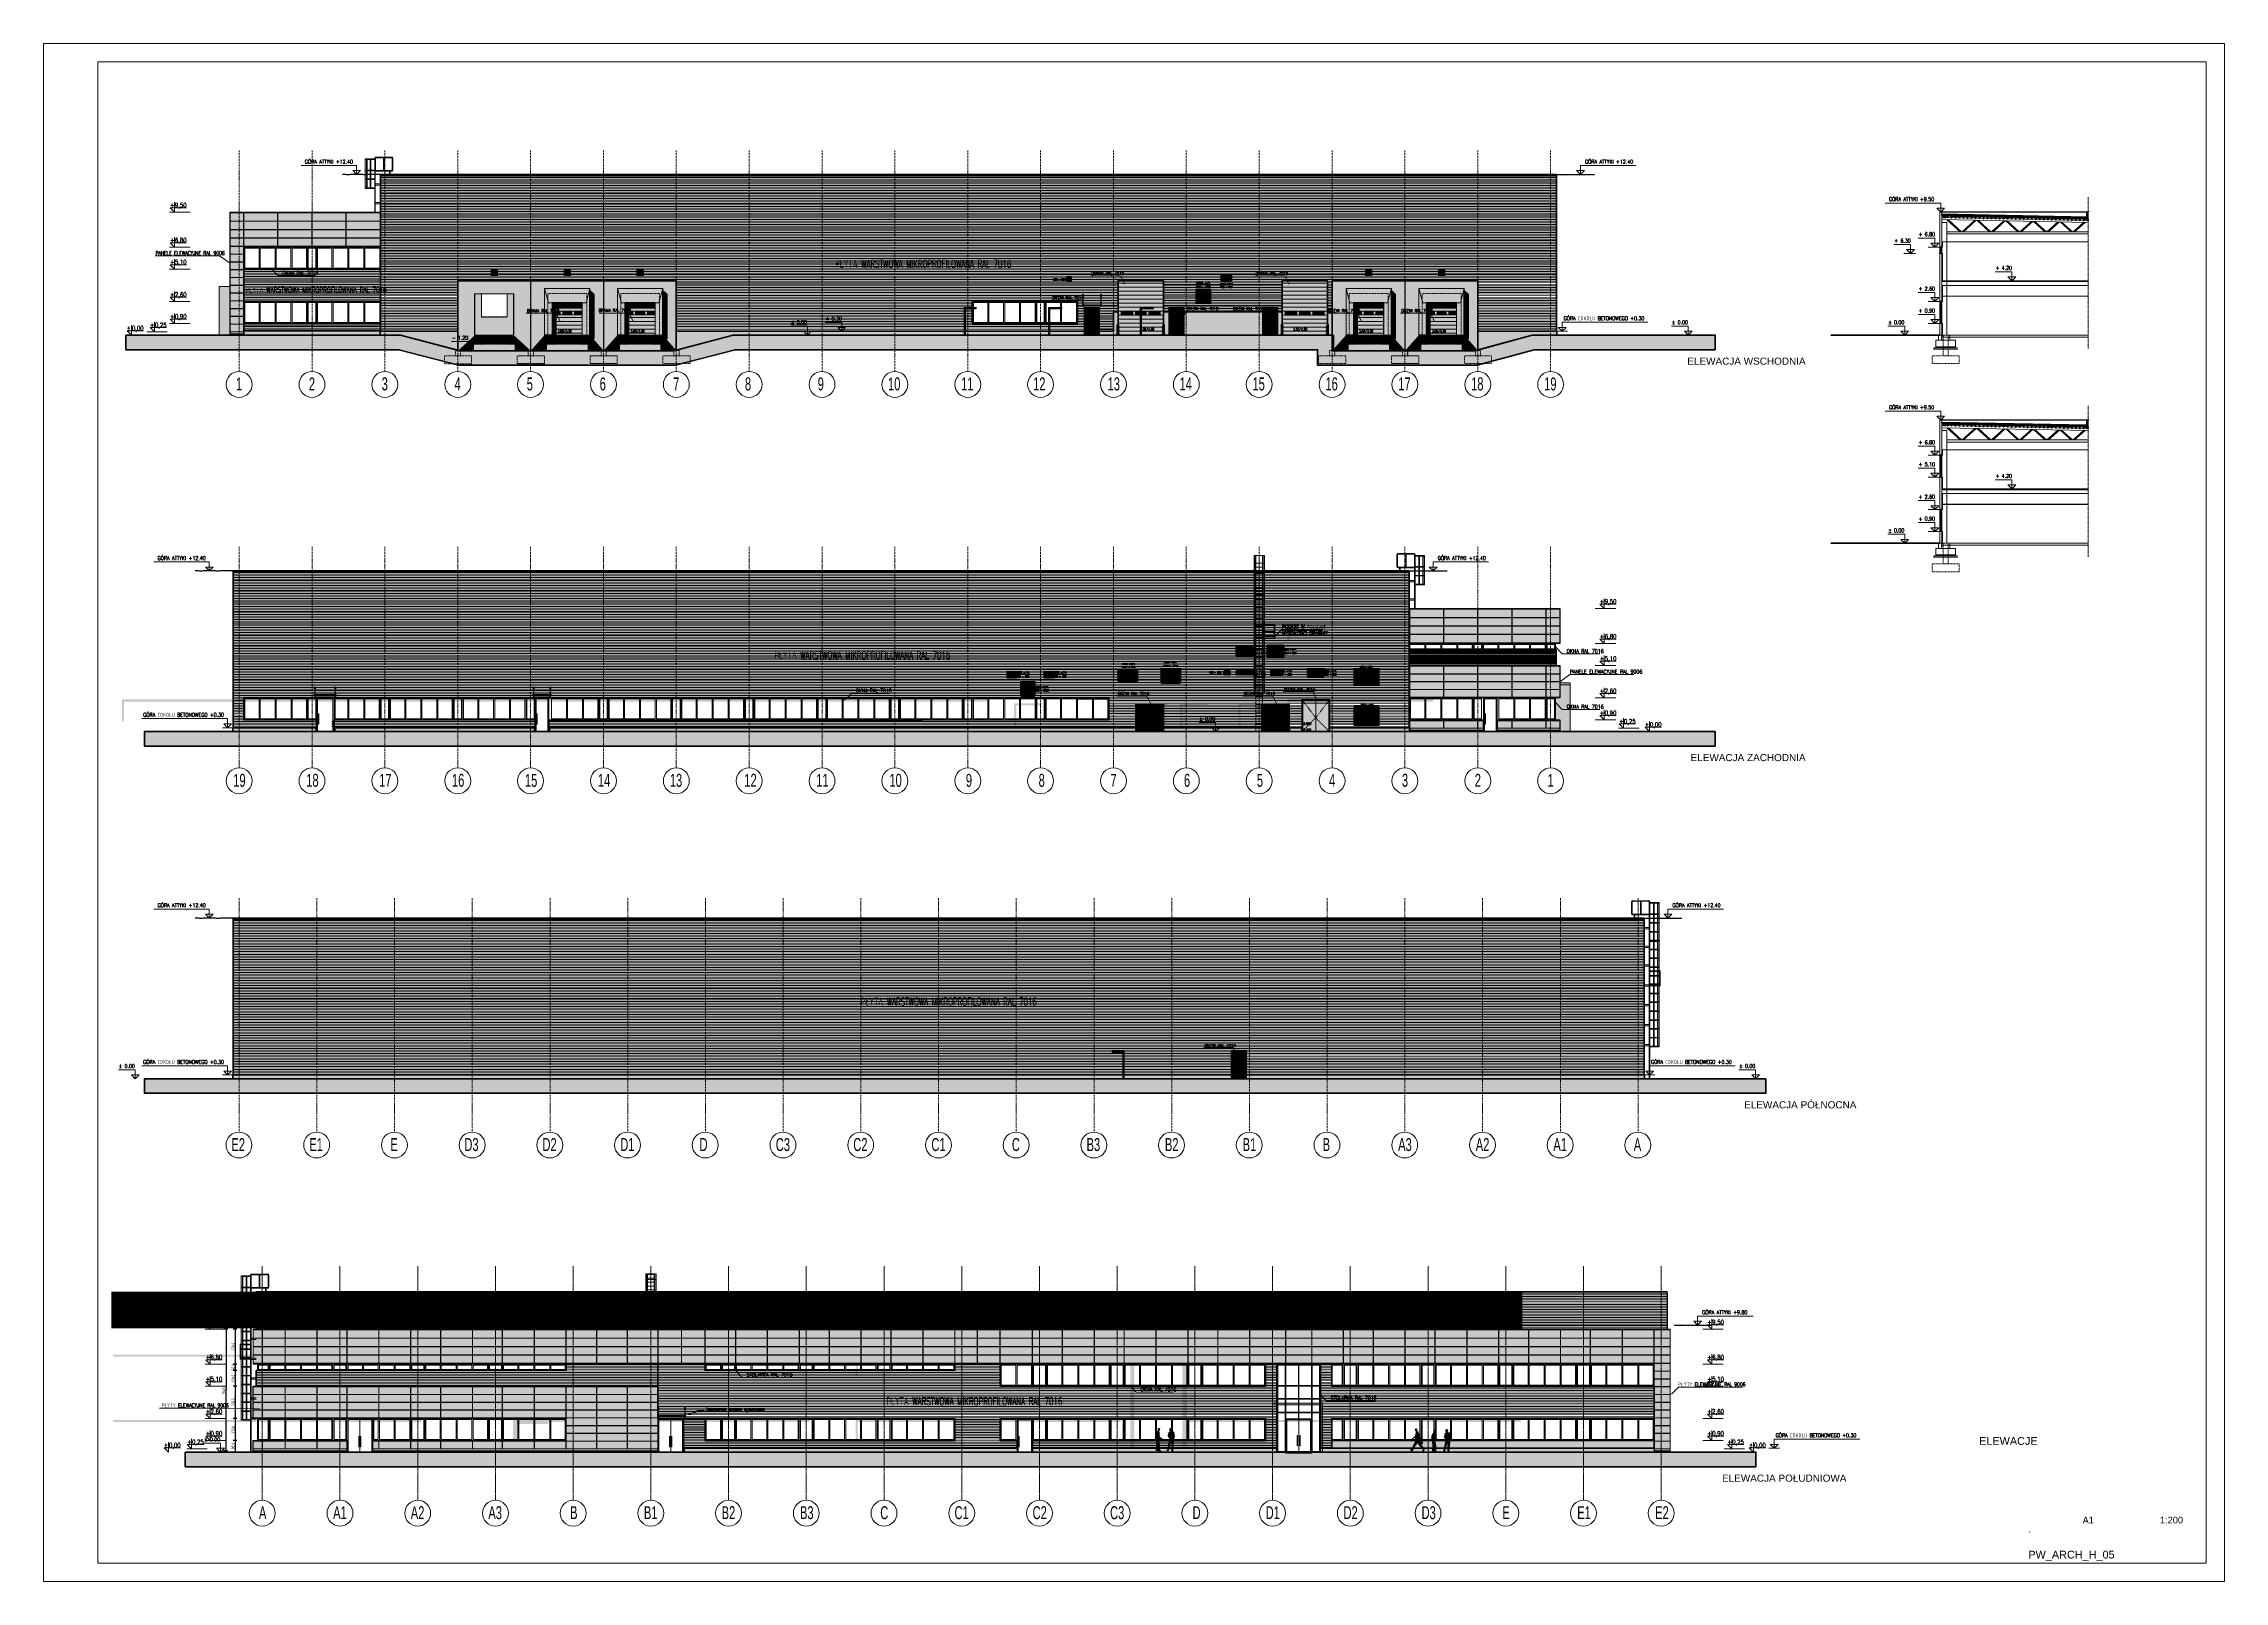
# Paper-space layout 'elewacja' of a CAD drawing. Extents: x 3712 to 4553, y -499 to 94.
# The model-space entities are those that its viewports show. They can reach past a viewport. Long polylines and large blocks are cut down to what shows.
import ezdxf
from ezdxf import colors
from ezdxf.entities.mleader import LeaderData, LeaderLine
from ezdxf.math import Vec2, Vec3

# ---------------------------------------------------------------- set-up
doc = ezdxf.new("R2010")
doc.units = 0
doc.header["$MEASUREMENT"] = 0
doc.header["$PDSIZE"] = -5
for name, pattern in [('0.5_0.5', [1, 0.5, -0.5]), ('ACAD_ISO05W100', [33, 24, -3, 0, -3, 0, -3]), ('ACAD_ISO10W100', [18, 12, -3, 0, -3]), ('GR_HIDDEN', [0.004, 0.003, -0.001]), ('GR_SOLID', [0])]:
    doc.linetypes.add(name, pattern=pattern)
doc.layers.get('0').update_dxf_attribs({"color": 2, "linetype": 'CONTINUOUS', "lineweight": 5})
doc.layers.get('Defpoints').update_dxf_attribs({"linetype": 'CONTINUOUS'})
doc.layers.add('ARCH_BLACHA_7016', color=251, linetype='CONTINUOUS', lineweight=0, true_color=0x545454)
for name, color, linetype, lineweight in [('arch_dach', 252, 'CONTINUOUS', 13), ('arch_drzwi i okna', 4, 'CONTINUOUS', 15), ('arch_drzwi i okna_znaczniki', 130, 'CONTINUOUS', 9), ('arch_elementy dokow', 60, 'CONTINUOUS', 15), ('arch_linie widokowe', 4, 'CONTINUOUS', 13), ('arch_linie widokowe elewacje', 150, 'GR_SOLID', 13), ('arch_opisy', 20, 'CONTINUOUS', 13), ('arch_osie', 181, 'CONTINUOUS', 5), ('arch_powierzchnia', 6, 'CONTINUOUS', 35), ('arch_sciany dzialowe cienkie na hali', 52, 'CONTINUOUS', 15), ('arch_sciany dzilowe cienkie na hali', 42, 'CONTINUOUS', 15), ('arch_sciany murowane wewnetrzne', 20, 'CONTINUOUS', 25), ('arch_sciany_ocieplenie', 253, 'CONTINUOUS', 15), ('BODENPLATTE_N6', 3, 'GR_SOLID', 18), ('FACHW_TRG_N8', 7, 'GR_SOLID', 18), ('FENSTER_N1', 7, 'GR_HIDDEN', 13), ('FLUID-N1', 7, 'CONTINUOUS', 35), ('FLUID-N1-150-ARRGR', 7, 'CONTINUOUS', 13), ('FLUID-W1', 7, 'CONTINUOUS', 35), ('FLUID-W1-150-ARRGR', 7, 'CONTINUOUS', 13), ('FLUID-WT1-150-ARRGR', 7, 'CONTINUOUS', 13), ('FLUID-WT5-150-ARRGR', 7, 'CONTINUOUS', 13), ('FLUID-WT6-150-ARRGR', 7, 'CONTINUOUS', 13), ('FUNDAMENT_N8', 3, 'GR_SOLID', 18), ('GERAETE_N8', 7, 'GR_SOLID', 18), ('GESCHOSS_N8', 4, 'GR_SOLID', 18), ('GRAU_N0', 9, 'GR_SOLID', 13), ('RASTER_1_N9', 7, 'GR_SOLID', 18), ('STRICHART_0_N1', 1, 'GR_SOLID', 18), ('STRICHART_0_N4', 4, 'GR_SOLID', 50), ('STRICHART_5_N0', 6, 'GR_HIDDEN', 13), ('STRICHART_5_N1', 1, 'GR_HIDDEN', 18), ('STUETZE_N8', 7, 'GR_SOLID', 18), ('SYMBOL_N0', 7, 'GR_SOLID', 18), ('SYMBOL_N1', 7, 'GR_SOLID', 13), ('TEXT_N2', 7, 'GR_SOLID', 25), ('TEXT_N5', 7, 'GR_SOLID', 0), ('VERKEHR_N9', 7, 'GR_SOLID', 18), ('W_BETON_N6', 94, 'GR_SOLID', 18), ('W_BETON_N8', 250, 'GR_SOLID', 18)]:
    doc.layers.add(name, color=color, linetype=linetype, lineweight=lineweight)
for name, color, linetype in [('arch_osie opisy', 1, 'CONTINUOUS'), ('Blech-verz_Schnitt', 2, 'CONTINUOUS'), ('Dachblech_Schnitt', 40, 'CONTINUOUS'), ('Dämmung_Schnitt', 1, 'CONTINUOUS'), ('RASTER_1_N0', 160, 'ACAD_ISO05W100'), ('Stahl_Schnitt', 4, 'CONTINUOUS'), ('STRICHART_0_N0', 5, 'CONTINUOUS'), ('Sundoor', 60, 'CONTINUOUS'), ('Tore-Türen_Schnitt', 9, 'CONTINUOUS'), ('Wandbl-Schnitt', 7, 'CONTINUOUS')]:
    doc.layers.add(name, color=color, linetype=linetype)
doc.styles.add('ARIAL', font='arial.ttf')
doc.styles.add('GR_STANDARD', font='simplex.shx')
doc.styles.add('ISO8', font='iso8.shx', dxfattribs={"width": 0.7})
doc.styles.add('ROMANS', font='romans.shx', dxfattribs={"width": 0.8})
doc.styles.add('simplex', font='simplex.shx', dxfattribs={"width": 0.8})
doc.styles.get("Standard").update_dxf_attribs({"font": 'arial.ttf', "width": 0.75})
doc.styles.add('styl1', font='romans.shx', dxfattribs={"width": 0.75})
doc.styles.add('tabelka$0$arial', font='arial.ttf')
doc.dimstyles.new('biura', dxfattribs={"dimtxt": 0.25, "dimasz": 0.1, "dimexe": 0.18, "dimexo": 0.0625, "dimgap": 0.04, "dimtad": 1, "dimdec": 1, "dimlfac": 100, "dimzin": 0, "dimdsep": 46, "dimtxsty": 'ISO8', "dimblk": 'ARCHTICK', "dimcen": 0.09, "dimadec": 0, "dimazin": 0, "dimtfac": 1, "dimtdec": 1, "dimtix": 1, "dimtofl": 0, "dimtmove": 0, "dimatfit": 3, "dimldrblk": 'ARCHTICK', "dimfxl": 0.2, "dimfxlon": 1, "dimtolj": 1, "dimtzin": 0, "dimarcsym": 0})
pattern_1 = [(0, (2952.09783, -1380.60677), (0, 0.125), [])]
pattern_2 = [(0, (-205.06486, 0), (0, 0.125), [])]
pattern_3 = [(0, (-20.08269, 0), (0, 0.125), [])]

# ---------------------------------------------------------------- blocks, each defined once
blk = doc.blocks.new('D273')
at = {"layer": 'arch_linie widokowe elewacje'}
for p, q in [((-219.39, -497.65), (-221.72, -497.65)), ((-219.39, -497.95), (-221.72, -497.95)), ((-219.39, -498.25), (-221.72, -498.25)), ((-219.39, -498.55), (-221.72, -498.55)), ((-219.39, -498.85), (-221.72, -498.85))]:
    blk.add_line(p, q, dxfattribs=at)
blk = doc.blocks.new('D274')
at = {"layer": 'arch_linie widokowe elewacje'}
for p, q in [((-221.72, -496.85), (-219.39, -496.85)), ((-221.72, -497.16), (-219.58, -497.16))]:
    blk.add_line(p, q, dxfattribs=at)
blk = doc.blocks.new('D512')
at = {"layer": 'STRICHART_0_N0'}
for p, q in [((-221.33, -496.91), (-221.72, -496.52)), ((-221.36, -496.91), (-221.72, -496.56)), ((-221.4, -496.91), (-221.72, -496.6)), ((-221.42, -496.93), (-221.72, -496.63)), ((-221.42, -496.97), (-221.72, -496.67)), ((-221.29, -496.91), (-221.69, -496.51)), ((-221.26, -496.91), (-221.66, -496.51)), ((-221.22, -496.91), (-221.62, -496.51)), ((-221.19, -496.91), (-221.59, -496.51)), ((-221.15, -496.91), (-221.55, -496.51)), ((-221.12, -496.91), (-221.52, -496.51)), ((-221.08, -496.91), (-221.48, -496.51)), ((-221.05, -496.91), (-221.45, -496.51)), ((-221.01, -496.91), (-221.41, -496.51)), ((-220.98, -496.91), (-221.37, -496.51)), ((-220.94, -496.91), (-221.34, -496.51)), ((-220.9, -496.91), (-221.3, -496.51)), ((-220.87, -496.91), (-221.27, -496.51)), ((-220.83, -496.91), (-221.23, -496.51)), ((-220.8, -496.91), (-221.2, -496.51)), ((-220.76, -496.91), (-221.16, -496.51)), ((-220.73, -496.91), (-221.13, -496.51)), ((-220.69, -496.91), (-221.09, -496.51)), ((-220.66, -496.91), (-221.06, -496.51)), ((-220.62, -496.91), (-221.02, -496.51)), ((-220.59, -496.91), (-220.99, -496.51)), ((-220.55, -496.91), (-220.95, -496.51)), ((-220.52, -496.91), (-220.92, -496.51)), ((-220.48, -496.91), (-220.88, -496.51)), ((-220.45, -496.91), (-220.84, -496.51)), ((-220.41, -496.91), (-220.81, -496.51)), ((-220.37, -496.91), (-220.77, -496.51)), ((-220.34, -496.91), (-220.74, -496.51)), ((-220.3, -496.91), (-220.7, -496.51)), ((-220.27, -496.91), (-220.67, -496.51)), ((-220.23, -496.91), (-220.63, -496.51)), ((-220.2, -496.91), (-220.6, -496.51)), ((-220.16, -496.91), (-220.56, -496.51)), ((-220.13, -496.91), (-220.53, -496.51)), ((-220.09, -496.91), (-220.49, -496.51)), ((-220.06, -496.91), (-220.46, -496.51)), ((-220.02, -496.91), (-220.42, -496.51)), ((-219.99, -496.91), (-220.38, -496.51)), ((-219.95, -496.91), (-220.35, -496.51)), ((-219.91, -496.91), (-220.31, -496.51)), ((-219.88, -496.91), (-220.28, -496.51)), ((-219.84, -496.91), (-220.24, -496.51)), ((-219.81, -496.91), (-220.21, -496.51)), ((-219.77, -496.91), (-220.17, -496.51)), ((-219.74, -496.91), (-220.14, -496.51)), ((-219.7, -496.91), (-220.1, -496.51)), ((-219.67, -496.91), (-220.07, -496.51)), ((-219.63, -496.91), (-220.03, -496.51)), ((-219.6, -496.91), (-220, -496.51)), ((-219.56, -496.91), (-219.96, -496.51)), ((-219.53, -496.91), (-219.93, -496.51)), ((-219.49, -496.91), (-219.89, -496.51)), ((-219.46, -496.91), (-219.85, -496.51)), ((-219.42, -496.91), (-219.82, -496.51)), ((-219.4, -496.9), (-219.78, -496.51)), ((-219.4, -496.86), (-219.75, -496.51)), ((-219.4, -496.83), (-219.71, -496.51)), ((-219.4, -496.79), (-219.68, -496.51)), ((-219.4, -496.76), (-219.64, -496.51)), ((-219.4, -496.72), (-219.61, -496.51)), ((-219.4, -496.69), (-219.57, -496.51)), ((-219.4, -496.65), (-219.54, -496.51)), ((-219.4, -496.62), (-219.5, -496.51)), ((-219.4, -496.58), (-219.47, -496.51)), ((-219.4, -496.55), (-219.43, -496.51)), ((-221.42, -497), (-221.72, -496.7)), ((-221.42, -497.04), (-221.72, -496.74)), ((-221.42, -497.07), (-221.72, -496.77)), ((-221.42, -497.11), (-221.72, -496.81)), ((-221.42, -497.14), (-221.72, -496.84)), ((-221.42, -497.18), (-221.72, -496.88)), ((-221.42, -497.21), (-221.72, -496.91)), ((-221.42, -497.25), (-221.72, -496.95)), ((-221.42, -497.28), (-221.72, -496.98)), ((-221.42, -497.32), (-221.72, -497.02)), ((-221.42, -497.35), (-221.72, -497.05)), ((-221.42, -497.39), (-221.72, -497.09)), ((-221.42, -497.42), (-221.72, -497.13)), ((-221.42, -497.46), (-221.72, -497.16)), ((-221.42, -497.5), (-221.72, -497.2)), ((-221.42, -497.53), (-221.72, -497.23)), ((-221.42, -497.57), (-221.72, -497.27)), ((-221.42, -497.6), (-221.72, -497.3)), ((-221.42, -497.64), (-221.72, -497.34)), ((-221.42, -497.67), (-221.72, -497.37)), ((-221.42, -497.71), (-221.72, -497.41)), ((-221.42, -497.74), (-221.72, -497.44)), ((-221.42, -497.78), (-221.72, -497.48)), ((-221.42, -497.81), (-221.72, -497.51)), ((-221.42, -497.85), (-221.72, -497.55)), ((-221.42, -497.88), (-221.72, -497.59)), ((-221.42, -497.92), (-221.72, -497.62)), ((-221.42, -497.95), (-221.72, -497.66)), ((-221.42, -497.99), (-221.72, -497.69)), ((-221.42, -498.03), (-221.72, -497.73)), ((-221.42, -498.06), (-221.72, -497.76)), ((-221.42, -498.1), (-221.72, -497.8)), ((-221.42, -498.13), (-221.72, -497.83)), ((-221.42, -498.17), (-221.72, -497.87)), ((-221.42, -498.2), (-221.72, -497.9)), ((-221.42, -498.24), (-221.72, -497.94)), ((-221.42, -498.27), (-221.72, -497.97)), ((-221.42, -498.31), (-221.72, -498.01)), ((-221.42, -498.34), (-221.72, -498.04)), ((-221.42, -498.38), (-221.72, -498.08)), ((-221.42, -498.41), (-221.72, -498.12)), ((-221.42, -498.45), (-221.72, -498.15)), ((-221.42, -498.49), (-221.72, -498.19)), ((-221.42, -498.52), (-221.72, -498.22)), ((-221.42, -498.56), (-221.72, -498.26)), ((-221.42, -498.59), (-221.72, -498.29)), ((-221.42, -498.63), (-221.72, -498.33)), ((-222.01, -499.31), (-222.3, -499.01)), ((-221.97, -499.31), (-222.27, -499.01)), ((-221.93, -499.31), (-222.23, -499.01)), ((-221.9, -499.31), (-222.2, -499.01)), ((-221.86, -499.31), (-222.16, -499.01)), ((-221.83, -499.31), (-222.13, -499.01)), ((-221.79, -499.31), (-222.09, -499.01)), ((-221.76, -499.31), (-222.06, -499.01)), ((-221.72, -499.31), (-222.02, -499.01)), ((-221.69, -499.31), (-221.99, -499.01)), ((-221.65, -499.31), (-221.95, -499.01)), ((-221.62, -499.31), (-221.92, -499.01)), ((-221.61, -499.29), (-221.88, -499.01)), ((-221.61, -499.25), (-221.84, -499.01)), ((-221.61, -499.21), (-221.81, -499.01)), ((-221.61, -499.18), (-221.77, -499.01)), ((-221.61, -499.14), (-221.74, -499.01)), ((-221.42, -498.66), (-221.72, -498.36)), ((-221.42, -498.7), (-221.72, -498.4)), ((-221.42, -498.73), (-221.72, -498.43)), ((-221.42, -498.77), (-221.72, -498.47)), ((-221.42, -498.8), (-221.72, -498.5)), ((-221.42, -498.84), (-221.72, -498.54)), ((-221.42, -498.87), (-221.72, -498.58)), ((-221.42, -498.91), (-221.72, -498.61)), ((-221.42, -498.94), (-221.72, -498.65)), ((-221.42, -498.98), (-221.72, -498.68)), ((-221.42, -499.01), (-221.72, -498.72)), ((-221.46, -499.01), (-221.72, -498.75)), ((-221.49, -499.01), (-221.72, -498.79)), ((-221.53, -499.01), (-221.72, -498.82)), ((-221.56, -499.01), (-221.72, -498.86)), ((-221.6, -499.01), (-221.72, -498.89)), ((-221.61, -499.04), (-221.72, -498.93)), ((-221.61, -499.07), (-221.72, -498.96)), ((-221.61, -499.11), (-221.72, -499))]:
    blk.add_line(p, q, dxfattribs=at)
blk = doc.blocks.new('D513')
at = {"layer": 'STRICHART_0_N0'}
for p, q in [((-218.5, -495.89), (-218.8, -495.59)), ((-218.5, -495.92), (-218.8, -495.63)), ((-218.5, -495.96), (-218.8, -495.66)), ((-218.5, -496), (-218.8, -495.7)), ((-218.5, -496.03), (-218.8, -495.73)), ((-218.5, -496.07), (-218.8, -495.77)), ((-218.5, -496.1), (-218.8, -495.8)), ((-218.5, -496.14), (-218.8, -495.84)), ((-218.5, -496.17), (-218.8, -495.87)), ((-218.5, -496.21), (-218.8, -495.91)), ((-218.5, -496.24), (-218.8, -495.94)), ((-218.5, -496.28), (-218.8, -495.98)), ((-218.5, -496.31), (-218.8, -496.01)), ((-218.5, -496.35), (-218.8, -496.05)), ((-218.5, -496.38), (-218.8, -496.09)), ((-218.5, -496.42), (-218.8, -496.12)), ((-218.5, -496.46), (-218.8, -496.16)), ((-218.5, -496.49), (-218.8, -496.19)), ((-218.5, -496.53), (-218.8, -496.23)), ((-218.5, -496.56), (-218.8, -496.26)), ((-218.5, -496.6), (-218.8, -496.3)), ((-218.5, -496.63), (-218.8, -496.33)), ((-218.5, -496.67), (-218.8, -496.37)), ((-218.5, -496.7), (-218.8, -496.4)), ((-218.5, -496.74), (-218.8, -496.44)), ((-218.5, -496.77), (-218.8, -496.47)), ((-218.5, -496.81), (-218.8, -496.51)), ((-218.5, -496.84), (-218.8, -496.54)), ((-218.5, -496.88), (-218.8, -496.58)), ((-218.5, -496.91), (-218.8, -496.62)), ((-218.5, -496.95), (-218.8, -496.65)), ((-218.5, -496.99), (-218.8, -496.69)), ((-218.5, -497.02), (-218.8, -496.72)), ((-218.5, -497.06), (-218.8, -496.76)), ((-218.5, -497.09), (-218.8, -496.79)), ((-218.5, -497.13), (-218.8, -496.83)), ((-218.5, -497.16), (-218.8, -496.86)), ((-218.5, -497.2), (-218.8, -496.9)), ((-218.5, -497.23), (-218.8, -496.93)), ((-218.5, -497.27), (-218.8, -496.97)), ((-218.5, -497.3), (-218.8, -497)), ((-218.5, -497.34), (-218.8, -497.04)), ((-218.5, -497.37), (-218.8, -497.08)), ((-218.5, -497.41), (-218.8, -497.11)), ((-218.5, -497.44), (-218.8, -497.15)), ((-218.5, -497.48), (-218.8, -497.18)), ((-218.5, -497.52), (-218.8, -497.22)), ((-218.5, -497.55), (-218.8, -497.25)), ((-218.5, -497.59), (-218.8, -497.29)), ((-218.5, -497.62), (-218.8, -497.32)), ((-218.5, -497.66), (-218.8, -497.36)), ((-218.5, -497.69), (-218.8, -497.39)), ((-218.5, -497.73), (-218.8, -497.43)), ((-218.5, -497.76), (-218.8, -497.46)), ((-218.5, -497.8), (-218.8, -497.5)), ((-218.5, -497.83), (-218.8, -497.53)), ((-218.5, -497.87), (-218.8, -497.57)), ((-218.5, -497.9), (-218.8, -497.61)), ((-218.5, -497.94), (-218.8, -497.64)), ((-218.5, -497.98), (-218.8, -497.68)), ((-218.5, -498.01), (-218.8, -497.71)), ((-218.5, -498.05), (-218.8, -497.75)), ((-218.5, -498.08), (-218.8, -497.78)), ((-218.5, -498.12), (-218.8, -497.82)), ((-218.5, -498.15), (-218.8, -497.85)), ((-218.5, -498.19), (-218.8, -497.89)), ((-218.5, -498.22), (-218.8, -497.92)), ((-218.5, -498.26), (-218.8, -497.96)), ((-218.5, -498.29), (-218.8, -497.99)), ((-218.5, -498.33), (-218.8, -498.03)), ((-218.5, -498.36), (-218.8, -498.07)), ((-218.5, -498.4), (-218.8, -498.1)), ((-218.5, -498.43), (-218.8, -498.14)), ((-218.5, -498.47), (-218.8, -498.17)), ((-218.5, -498.51), (-218.8, -498.21)), ((-218.5, -498.54), (-218.8, -498.24)), ((-218.5, -498.58), (-218.8, -498.28)), ((-218.5, -498.61), (-218.8, -498.31)), ((-218.5, -498.65), (-218.8, -498.35)), ((-219.07, -499.31), (-219.37, -499.01)), ((-219.04, -499.31), (-219.33, -499.01)), ((-219, -499.31), (-219.3, -499.01)), ((-218.96, -499.31), (-219.26, -499.01)), ((-218.93, -499.31), (-219.23, -499.01)), ((-218.89, -499.31), (-219.19, -499.01)), ((-218.86, -499.31), (-219.16, -499.01)), ((-218.82, -499.31), (-219.12, -499.01)), ((-218.79, -499.31), (-219.09, -499.01)), ((-218.75, -499.31), (-219.05, -499.01)), ((-218.72, -499.31), (-219.02, -499.01)), ((-218.68, -499.31), (-218.98, -499.01)), ((-218.65, -499.31), (-218.95, -499.01)), ((-218.61, -499.31), (-218.91, -499.01)), ((-218.58, -499.31), (-218.87, -499.01)), ((-218.54, -499.31), (-218.84, -499.01)), ((-218.5, -498.68), (-218.8, -498.38)), ((-218.5, -498.72), (-218.8, -498.42)), ((-218.5, -498.75), (-218.8, -498.45)), ((-218.5, -498.79), (-218.8, -498.49)), ((-218.5, -498.82), (-218.8, -498.52)), ((-218.5, -498.86), (-218.8, -498.56)), ((-218.5, -498.89), (-218.8, -498.6)), ((-218.5, -498.93), (-218.8, -498.63)), ((-218.5, -498.97), (-218.8, -498.67)), ((-218.5, -499), (-218.8, -498.7)), ((-218.5, -499.04), (-218.8, -498.74)), ((-218.5, -499.07), (-218.8, -498.77)), ((-218.5, -499.11), (-218.8, -498.81)), ((-218.5, -499.14), (-218.8, -498.84)), ((-218.5, -499.18), (-218.8, -498.88)), ((-218.5, -499.21), (-218.8, -498.91)), ((-218.5, -499.25), (-218.8, -498.95)), ((-218.5, -499.28), (-218.8, -498.98)), ((-218.5, -499.31), (-218.8, -499.01))]:
    blk.add_line(p, q, dxfattribs=at)
blk = doc.blocks.new('dokkkk')
at = {"layer": 'arch_opisy', "true_color": 0xc1121c}
blk.add_hatch(color=242, dxfattribs=at).paths.add_polyline_path([(3194.48, -1380.58), (3194.48, -1380.08), (3193.98, -1380.08), (3193.98, -1380.58)])
blk.add_line((3191.41, -1380.94), (3191.41, -1380.94))
at = {"layer": 'arch_linie widokowe elewacje'}
for points in [[(3193.06, -1385.14), (3195.38, -1385.14), (3195.38, -1382.64), (3193.06, -1382.64), (3193.06, -1385.14)], [(3195.39, -1383.29), (3195.39, -1382.64), (3193.06, -1382.64), (3193.06, -1383.29), (3195.39, -1383.29)], [(3193.06, -1383.54), (3193.67, -1383.54), (3193.67, -1383.34), (3193.06, -1383.34), (3193.06, -1383.54)], [(3195.39, -1383.59), (3193.06, -1383.59), (3193.06, -1385.14), (3195.39, -1385.14), (3195.39, -1383.59)], [(3194.58, -1383.54), (3194.58, -1383.34), (3193.88, -1383.34), (3193.88, -1383.54), (3194.58, -1383.54)], [(3195.39, -1383.54), (3195.39, -1383.34), (3194.79, -1383.34), (3194.79, -1383.54), (3195.39, -1383.54)]]:
    blk.add_lwpolyline(points, dxfattribs=at)
at = {"layer": 'arch_linie widokowe elewacje', "color": 251}
for points in [[(3193.06, -1385.14), (3195.38, -1385.14), (3193.06, -1382.64), (3195.38, -1382.64)], [(3193.06, -1383.54), (3193.67, -1383.54), (3193.06, -1383.34), (3193.67, -1383.34)], [(3194.58, -1383.54), (3194.58, -1383.34), (3193.88, -1383.54), (3193.88, -1383.34)], [(3195.39, -1383.54), (3195.39, -1383.34), (3194.79, -1383.54), (3194.79, -1383.34)]]:
    blk.add_solid(points, dxfattribs=at)
at = {"layer": 'arch_opisy', "color": 242, "true_color": 0xc1121c}
blk.add_lwpolyline([(3194.48, -1380.58), (3194.48, -1380.08), (3193.98, -1380.08), (3193.98, -1380.58), (3194.48, -1380.58)], dxfattribs=at)
at = {"layer": 'GERAETE_N8'}
for points in [[(3193.24, -1385.14), (3193.07, -1385.14), (3193.06, -1385.15), (3193.06, -1385.57), (3193.07, -1385.58), (3193.24, -1385.58), (3193.25, -1385.57), (3193.25, -1385.15), (3193.24, -1385.14)], [(3195.22, -1385.14), (3195.21, -1385.15), (3195.21, -1385.57), (3195.22, -1385.58), (3195.38, -1385.58), (3195.39, -1385.57), (3195.39, -1385.15), (3195.38, -1385.14), (3195.22, -1385.14)]]:
    blk.add_lwpolyline(points, dxfattribs=at)
for centre in [(3193.15, -1385.26), (3195.3, -1385.26)]:
    blk.add_circle(centre, 0.032, dxfattribs=at)
at = {"layer": 'GERAETE_N8', "extrusion": (0, 0, -1)}
for centre in [(-3193.15, -1385.46), (-3195.3, -1385.46)]:
    blk.add_circle(centre, 0.032, dxfattribs=at)
at = {"layer": 'GERAETE_N8', "color": 251}
for points in [[(3193.24, -1385.14), (3193.07, -1385.14), (3193.06, -1385.57), (3193.06, -1385.15)], [(3193.24, -1385.14), (3193.06, -1385.57), (3193.24, -1385.58), (3193.07, -1385.58)], [(3193.24, -1385.14), (3193.24, -1385.58), (3193.25, -1385.15), (3193.25, -1385.57)], [(3195.22, -1385.14), (3195.21, -1385.15), (3195.22, -1385.58), (3195.21, -1385.57)], [(3195.22, -1385.14), (3195.22, -1385.58), (3195.39, -1385.57), (3195.38, -1385.58)], [(3195.22, -1385.14), (3195.39, -1385.57), (3195.38, -1385.14), (3195.39, -1385.15)]]:
    blk.add_solid(points, dxfattribs=at)
at = {"layer": 'STRICHART_0_N0', "extrusion": (0, 0, -1)}
blk.add_lwpolyline([(-3195.98, -1381.69), (-3196.28, -1381.99), (-3196.28, -1385.44), (-3195.69, -1385.44), (-3195.39, -1385.14), (-3195.98, -1385.14), (-3195.98, -1385.14), (-3195.98, -1381.69)], dxfattribs=at)
at = {"layer": 'STRICHART_0_N0'}
blk.add_lwpolyline([(3192.47, -1385.14), (3192.77, -1385.44), (3193.17, -1385.44), (3193.17, -1385.14), (3193.36, -1385.14), (3193.36, -1383.04), (3195.38, -1383.04), (3195.38, -1382.64), (3193.06, -1382.64), (3193.06, -1385.14), (3192.47, -1385.14)], dxfattribs=at)
at = {"layer": 'STRICHART_0_N1', "extrusion": (0, 0, -1)}
for points in [[(-3195.98, -1381.54), (-3195.98, -1385.14), (-3195.39, -1385.14), (-3195.39, -1382.64), (-3193.06, -1382.64), (-3193.06, -1385.14), (-3192.48, -1385.14), (-3192.48, -1381.54), (-3195.98, -1381.54)], [(-3192.48, -1385.14), (-3192.48, -1381.54), (-3195.98, -1381.54), (-3195.98, -1385.14), (-3195.39, -1385.14), (-3195.39, -1382.64), (-3193.06, -1382.64), (-3193.06, -1385.14), (-3192.48, -1385.14)], [(-3192.48, -1385.14), (-3192.48, -1381.54), (-3195.98, -1381.54), (-3195.98, -1385.14)]]:
    blk.add_lwpolyline(points, dxfattribs=at)
at = {"layer": 'STRICHART_0_N1'}
blk.add_lwpolyline([(3192.48, -1381.54), (3192.78, -1382.64), (3195.68, -1382.64), (3195.98, -1381.54)], dxfattribs=at)
at = {"layer": 'STRICHART_0_N1', "color": 251, "extrusion": (0, 0, -1)}
for points in [[(-3193.06, -1382.64), (-3193.06, -1385.14), (-3192.48, -1381.54), (-3192.48, -1385.14)], [(-3195.39, -1382.64), (-3193.06, -1382.64), (-3195.98, -1381.54), (-3192.48, -1381.54)], [(-3195.98, -1385.14), (-3195.39, -1385.14), (-3195.98, -1381.54), (-3195.39, -1382.64)]]:
    blk.add_solid(points, dxfattribs=at)
at = {"layer": 'STRICHART_5_N0'}
for p, q in [((3193.28, -1385.14), (3195.18, -1385.64)), ((3193.28, -1385.64), (3195.18, -1385.14))]:
    blk.add_line(p, q, dxfattribs=at)
for points in [[(3193.25, -1385.64), (3195.21, -1385.64), (3195.21, -1385.14), (3193.25, -1385.14), (3193.25, -1385.64)], [(3193.28, -1385.64), (3195.18, -1385.64), (3195.18, -1385.14), (3193.28, -1385.14), (3193.28, -1385.64)], [(3192.46, -1387.34), (3192.46, -1386.74), (3190.36, -1386.74), (3190.36, -1387.34), (3192.46, -1387.34)], [(3195.21, -1385.84), (3195.21, -1385.78), (3193.25, -1385.78), (3193.25, -1385.84), (3195.21, -1385.84)], [(3198.09, -1387.34), (3198.09, -1386.74), (3195.99, -1386.74), (3195.99, -1387.34), (3198.09, -1387.34)]]:
    blk.add_lwpolyline(points, dxfattribs=at)
at = {"layer": 'STRICHART_5_N0', "extrusion": (0, 0, -1)}
for points in [[(-3191.61, -1386.34), (-3191.61, -1386.74), (-3191.21, -1386.74), (-3191.21, -1386.34), (-3191.61, -1386.34)], [(-3197.24, -1386.34), (-3197.24, -1386.74), (-3196.84, -1386.74), (-3196.84, -1386.34), (-3197.24, -1386.34)]]:
    blk.add_lwpolyline(points, dxfattribs=at)
at = {"layer": 'STRICHART_5_N0', "color": 254}
blk.add_solid([(3193.25, -1385.64), (3195.21, -1385.64), (3193.25, -1385.14), (3195.21, -1385.14)], dxfattribs=at)
at = {"layer": 'STRICHART_5_N1', "extrusion": (0, 0, -1)}
blk.add_lwpolyline([(-3192.73, -1385.14), (-3192.73, -1381.94), (-3195.73, -1381.94), (-3195.73, -1385.14), (-3192.73, -1385.14)], dxfattribs=at)
at = {"layer": 'W_BETON_N6', "extrusion": (0, 0, -1)}
blk.add_lwpolyline([(-3192.78, -1385.14), (-3192.48, -1385.14), (-3192.48, -1381.54), (-3195.98, -1381.54), (-3195.98, -1385.14), (-3195.68, -1385.14)], dxfattribs=at)
at = {"layer": 'W_BETON_N8', "extrusion": (0, 0, -1)}
blk.add_lwpolyline([(-3197.04, -1386.34), (-3195.83, -1386.34), (-3195.83, -1385.84), (-3195.21, -1385.84), (-3195.21, -1385.58), (-3195.39, -1385.58), (-3195.39, -1385.14), (-3195.98, -1385.14), (-3195.98, -1381.54), (-3192.48, -1381.54), (-3192.48, -1385.14), (-3193.06, -1385.14), (-3193.06, -1385.58), (-3193.25, -1385.58), (-3193.25, -1385.84), (-3192.63, -1385.84), (-3192.63, -1386.34), (-3191.41, -1386.34), (-3191.41, -1380.94), (-3197.04, -1380.94), (-3197.04, -1386.34)], dxfattribs=at)
at = {"layer": 'W_BETON_N8'}
blk.add_lwpolyline([(3195.21, -1385.64), (3193.25, -1385.64), (3193.25, -1385.84), (3192.63, -1385.84), (3192.63, -1386.34), (3195.83, -1386.34), (3195.83, -1385.84), (3195.21, -1385.84), (3195.21, -1385.64)], dxfattribs=at)
blk.add_lwpolyline([(3195.21, -1385.64), (3193.25, -1385.64), (3193.25, -1385.84), (3192.63, -1385.84), (3192.63, -1386.34), (3195.83, -1386.34), (3195.83, -1385.84), (3195.21, -1385.84), (3195.21, -1385.64)], dxfattribs=at)
at = {"layer": 'W_BETON_N8', "color": 253, "extrusion": (0, 0, -1)}
for points in [[(-3195.98, -1381.54), (-3192.48, -1381.54), (-3197.04, -1380.94), (-3191.41, -1380.94)], [(-3192.48, -1381.54), (-3192.48, -1385.14), (-3191.41, -1380.94), (-3191.41, -1386.34)], [(-3197.04, -1386.34), (-3195.98, -1385.14), (-3197.04, -1386.34), (-3197.04, -1380.94)], [(-3195.98, -1385.14), (-3195.98, -1381.54), (-3195.98, -1385.14), (-3197.04, -1380.94)], [(-3192.48, -1385.14), (-3193.06, -1385.14), (-3191.41, -1386.34), (-3193.06, -1385.58)], [(-3193.06, -1385.58), (-3193.25, -1385.58), (-3191.41, -1386.34), (-3192.63, -1385.84)], [(-3193.25, -1385.84), (-3192.63, -1385.84), (-3193.25, -1385.84), (-3193.25, -1385.58)], [(-3195.21, -1385.84), (-3195.21, -1385.58), (-3195.83, -1385.84), (-3195.39, -1385.58)], [(-3195.39, -1385.14), (-3195.98, -1385.14), (-3195.39, -1385.58), (-3195.83, -1385.84)], [(-3197.04, -1386.34), (-3195.83, -1386.34), (-3195.98, -1385.14), (-3195.83, -1385.84)], [(-3192.63, -1385.84), (-3192.63, -1386.34), (-3192.63, -1385.84), (-3191.41, -1386.34)]]:
    blk.add_solid(points, dxfattribs=at)
at = {"layer": 'W_BETON_N8', "color": 253}
for points in [[(3193.25, -1385.84), (3192.63, -1385.84), (3195.83, -1386.34), (3192.63, -1386.34)], [(3193.25, -1385.84), (3192.63, -1385.84), (3195.83, -1386.34), (3192.63, -1386.34)], [(3195.21, -1385.64), (3193.25, -1385.64), (3195.21, -1385.84), (3193.25, -1385.84)], [(3195.21, -1385.64), (3193.25, -1385.64), (3195.21, -1385.84), (3193.25, -1385.84)], [(3193.25, -1385.84), (3195.83, -1386.34), (3195.21, -1385.84), (3195.83, -1385.84)], [(3193.25, -1385.84), (3195.83, -1386.34), (3195.21, -1385.84), (3195.83, -1385.84)]]:
    blk.add_solid(points, dxfattribs=at)
at = {"layer": 'arch_linie widokowe elewacje'}
for name in ['D274', 'D273']:
    blk.add_blockref(name, (3414.77, -886.13), dxfattribs=at)
at = {"layer": 'STRICHART_0_N0'}
for name in ['D513', 'D512']:
    blk.add_blockref(name, (3414.77, -886.13), dxfattribs=at)
at = {"layer": 'FENSTER_N1', "style": 'GR_STANDARD', "width": 0.72037}
blk.add_text('3.00/3.20', height=0.175, dxfattribs=at).set_placement((3193.49, -1384.93))
blk = doc.blocks.new('D222')
at = {"layer": 'arch_linie widokowe elewacje'}
for p, q in [((-137.89, -494.99), (-135.56, -494.99)), ((-137.89, -495.3), (-135.56, -495.3)), ((-137.89, -495.61), (-135.56, -495.61)), ((-137.89, -495.92), (-135.56, -495.92)), ((-137.89, -496.23), (-135.56, -496.23)), ((-137.89, -496.54), (-135.56, -496.54)), ((-135.56, -494.99), (-134.45, -494.99)), ((-135.56, -495.3), (-134.45, -495.3)), ((-135.56, -495.61), (-134.45, -495.61)), ((-135.56, -495.92), (-134.45, -495.92)), ((-135.56, -496.23), (-134.45, -496.23)), ((-135.56, -496.54), (-134.45, -496.54)), ((-137.89, -496.85), (-135.56, -496.85)), ((-137.89, -497.16), (-135.56, -497.16)), ((-135.56, -496.85), (-134.45, -496.85)), ((-135.56, -497.16), (-134.45, -497.16))]:
    blk.add_line(p, q, dxfattribs=at)
blk = doc.blocks.new('D221')
at = {"layer": 'arch_linie widokowe elewacje'}
for p, q in [((-137.89, -497.77), (-135.56, -497.77)), ((-137.89, -498.08), (-135.56, -498.08)), ((-135.56, -497.77), (-134.45, -497.77)), ((-135.56, -498.08), (-134.45, -498.08)), ((-137.89, -498.39), (-135.56, -498.39)), ((-137.89, -498.7), (-135.56, -498.7)), ((-137.89, -499.01), (-135.75, -499.01)), ((-135.56, -498.39), (-134.45, -498.39)), ((-135.56, -498.7), (-134.45, -498.7)), ((-135.56, -499.01), (-134.45, -499.01))]:
    blk.add_line(p, q, dxfattribs=at)
blk = doc.blocks.new('A$C0DD7563D')
at = {"layer": 'arch_linie widokowe elewacje'}
for points in [[(1.61, 0), (1.61, 4.2), (5.11, 4.2), (5.11, 0), (1.61, 0)], [(5.08, 0), (1.64, 0), (1.64, 4.17), (5.08, 4.17), (5.08, 0)], [(1.64, 0), (1.64, 4.17), (5.08, 4.17), (5.08, 0), (1.64, 0)], [(1.64, 1.85), (1.64, 4.17), (5.08, 4.17), (5.08, 1.85), (1.64, 1.85)], [(1.85, 1.6), (1.85, 1.8), (2.74, 1.8), (2.74, 1.6), (1.85, 1.6)], [(2.95, 1.6), (2.95, 1.8), (3.77, 1.8), (3.77, 1.6), (2.95, 1.6)], [(4.87, 1.6), (3.98, 1.6), (3.98, 1.8), (4.87, 1.8), (4.87, 1.6)], [(1.64, 0), (1.64, 1.55), (5.08, 1.55), (5.08, 0), (1.64, 0)]]:
    blk.add_lwpolyline(points, dxfattribs=at)
at = {"layer": 'arch_linie widokowe elewacje', "extrusion": (0, 0, -1)}
for points in [[(-0.12, 0), (-1.25, 0), (-1.25, 2.13), (-0.12, 2.13), (-0.12, 0)], [(-0.17, 0), (-1.2, 0), (-1.2, 2.08), (-0.17, 2.08), (-0.17, 0)]]:
    blk.add_lwpolyline(points, dxfattribs=at)
at = {"layer": 'arch_linie widokowe elewacje', "color": 251}
for points in [[(5.08, 0, -7.35), (1.64, 0, -7.35), (5.08, 4.17, -7.35), (1.64, 4.17, -7.35)], [(1.85, 1.6, -7.35), (1.85, 1.8, -7.35), (2.74, 1.6, -7.35), (2.74, 1.8, -7.35)], [(2.95, 1.6, -7.35), (2.95, 1.8, -7.35), (3.77, 1.6, -7.35), (3.77, 1.8, -7.35)], [(4.87, 1.6, -7.35), (3.98, 1.6, -7.35), (4.87, 1.8, -7.35), (3.98, 1.8, -7.35)]]:
    blk.add_solid(points, dxfattribs=at)
at = {"layer": 'arch_linie widokowe elewacje', "color": 251, "extrusion": (0, 0, -1)}
blk.add_solid([(-0.17, 0), (-1.2, 0), (-0.17, 2.08), (-1.2, 2.08)], dxfattribs=at)
at = {"layer": 'STRICHART_5_N0'}
blk.add_lwpolyline([(0.12, 2.13), (1.25, 1.06), (0.12, 0)], dxfattribs=at)
at = {"layer": 'VERKEHR_N9'}
for points in [[(1.7, 0.55), (1.55, 0.55), (1.55, 0.68), (1.7, 0.68), (1.7, 0.55)], [(1.7, 0.55), (1.55, 0.55), (1.55, 0.68), (1.7, 0.68), (1.7, 0.55)], [(1.7, 0.55), (1.55, 0.55), (1.55, 0.68), (1.7, 0.68), (1.7, 0.55)], [(1.7, 0.27), (1.55, 0.27), (1.55, 0.41), (1.7, 0.41), (1.7, 0.27)], [(1.7, 0), (1.55, 0), (1.55, 0.14), (1.7, 0.14), (1.7, 0)], [(5.17, 0.55), (5.02, 0.55), (5.02, 0.68), (5.17, 0.68), (5.17, 0.55)], [(5.17, 0.55), (5.02, 0.55), (5.02, 0.68), (5.17, 0.68), (5.17, 0.55)], [(5.17, 0.55), (5.02, 0.55), (5.02, 0.68), (5.17, 0.68), (5.17, 0.55)], [(5.17, 0.55), (5.02, 0.55), (5.02, 0.68), (5.17, 0.68), (5.17, 0.55)], [(5.17, 0.27), (5.02, 0.27), (5.02, 0.41), (5.17, 0.41), (5.17, 0.27)], [(5.17, 0), (5.02, 0), (5.02, 0.14), (5.17, 0.14), (5.17, 0)]]:
    blk.add_lwpolyline(points, dxfattribs=at)
at = {"layer": 'VERKEHR_N9', "color": 2}
for points in [[(1.7, 0, -7.35), (1.55, 0, -7.35), (1.7, 0.8, -7.35), (1.55, 0.8, -7.35)], [(5.17, 0, -7.35), (5.02, 0, -7.35), (5.17, 0.8, -7.35), (5.02, 0.8, -7.35)]]:
    blk.add_solid(points, dxfattribs=at)
at = {"layer": 'VERKEHR_N9', "color": 250}
for points in [[(1.7, 0.55, -7.35), (1.55, 0.55, -7.35), (1.7, 0.68, -7.35), (1.55, 0.68, -7.35)], [(1.7, 0.55, -7.35), (1.55, 0.55, -7.35), (1.7, 0.68, -7.35), (1.55, 0.68, -7.35)], [(1.7, 0.55, -7.35), (1.55, 0.55, -7.35), (1.7, 0.68, -7.35), (1.55, 0.68, -7.35)], [(1.7, 0.55, -7.35), (1.55, 0.55, -7.35), (1.7, 0.68, -7.35), (1.55, 0.68, -7.35)], [(1.7, 0.27, -7.35), (1.55, 0.27, -7.35), (1.7, 0.41, -7.35), (1.55, 0.41, -7.35)], [(1.7, 0, -7.35), (1.55, 0, -7.35), (1.7, 0.14, -7.35), (1.55, 0.14, -7.35)], [(5.17, 0.55, -7.35), (5.02, 0.55, -7.35), (5.17, 0.68, -7.35), (5.02, 0.68, -7.35)], [(5.17, 0.55, -7.35), (5.02, 0.55, -7.35), (5.17, 0.68, -7.35), (5.02, 0.68, -7.35)], [(5.17, 0.55, -7.35), (5.02, 0.55, -7.35), (5.17, 0.68, -7.35), (5.02, 0.68, -7.35)], [(5.17, 0.55, -7.35), (5.02, 0.55, -7.35), (5.17, 0.68, -7.35), (5.02, 0.68, -7.35)], [(5.17, 0.27, -7.35), (5.02, 0.27, -7.35), (5.17, 0.41, -7.35), (5.02, 0.41, -7.35)], [(5.17, 0, -7.35), (5.02, 0, -7.35), (5.17, 0.14, -7.35), (5.02, 0.14, -7.35)]]:
    blk.add_solid(points, dxfattribs=at)
at = {"layer": 'arch_linie widokowe elewacje', "xscale": -1}
for name in ['D222', 'D221']:
    blk.add_blockref(name, (-132.81, 499.01, -7.35), dxfattribs=at)
at = {"layer": 'FENSTER_N1', "style": 'GR_STANDARD'}
for s, width, p in [('1.135/', 0.744444, (0.54, 0.35)), ('2.135', 0.716667, (0.68, 0.04)), ('3.50/4.20', 0.724074, (2.46, 0.36, -7.35))]:
    blk.add_text(s, height=0.175, dxfattribs=dict(at, width=width)).set_placement(p)
blk = doc.blocks.new('A$C0A4E7436')
at = {"layer": 'arch_linie widokowe elewacje', "extrusion": (0, 0, -1)}
for points in [[(-4.2, 5.13), (-4.2, 3.99), (-2.08, 3.99), (-2.08, 5.13), (-4.2, 5.13)], [(-4.2, 5.08), (-4.2, 4.04), (-2.13, 4.04), (-2.13, 5.08), (-4.2, 5.08)]]:
    blk.add_lwpolyline(points, dxfattribs=at)
at = {"layer": 'arch_linie widokowe elewacje'}
for points in [[(4.2, 3.56), (0, 3.56), (0, 0.06), (4.2, 0.06), (4.2, 3.56)], [(4.2, 0.09), (4.2, 3.53), (0.03, 3.53), (0.03, 0.09), (4.2, 0.09)], [(4.2, 3.53), (0.03, 3.53), (0.03, 0.09), (4.2, 0.09), (4.2, 3.53)], [(2.35, 3.53), (0.03, 3.53), (0.03, 0.09), (2.35, 0.09), (2.35, 3.53)], [(4.2, 3.53), (2.65, 3.53), (2.65, 0.09), (4.2, 0.09), (4.2, 3.53)], [(2.6, 3.32), (2.4, 3.32), (2.4, 2.43), (2.6, 2.43), (2.6, 3.32)], [(2.6, 2.22), (2.4, 2.22), (2.4, 1.4), (2.6, 1.4), (2.6, 2.22)], [(2.6, 0.3), (2.6, 1.19), (2.4, 1.19), (2.4, 0.3), (2.6, 0.3)]]:
    blk.add_lwpolyline(points, dxfattribs=at)
at = {"layer": 'arch_linie widokowe elewacje', "color": 251, "extrusion": (0, 0, -1)}
blk.add_solid([(-4.2, 5.08, -13.89), (-4.2, 4.04, -13.89), (-2.13, 5.08, -13.89), (-2.13, 4.04, -13.89)], dxfattribs=at)
at = {"layer": 'arch_linie widokowe elewacje', "color": 251}
for points in [[(4.2, 0.09, 6.54), (4.2, 3.53, 6.54), (0.03, 0.09, 6.54), (0.03, 3.53, 6.54)], [(2.6, 3.32, 6.54), (2.4, 3.32, 6.54), (2.6, 2.43, 6.54), (2.4, 2.43, 6.54)], [(2.6, 2.22, 6.54), (2.4, 2.22, 6.54), (2.6, 1.4, 6.54), (2.4, 1.4, 6.54)], [(2.6, 0.3, 6.54), (2.6, 1.19, 6.54), (2.4, 0.3, 6.54), (2.4, 1.19, 6.54)]]:
    blk.add_solid(points, dxfattribs=at)
at = {"layer": 'STRICHART_5_N0'}
blk.add_lwpolyline([(2.08, 5.13), (3.14, 3.99), (4.2, 5.13)], dxfattribs=at)
at = {"layer": 'VERKEHR_N9'}
for points in [[(3.65, 3.47), (3.65, 3.62), (3.52, 3.62), (3.52, 3.47), (3.65, 3.47)], [(3.65, 3.47), (3.65, 3.62), (3.52, 3.62), (3.52, 3.47), (3.65, 3.47)], [(3.65, 3.47), (3.65, 3.62), (3.52, 3.62), (3.52, 3.47), (3.65, 3.47)], [(3.93, 3.47), (3.93, 3.62), (3.79, 3.62), (3.79, 3.47), (3.93, 3.47)], [(4.2, 3.47), (4.2, 3.62), (4.06, 3.62), (4.06, 3.47), (4.2, 3.47)], [(3.65, 0), (3.65, 0.15), (3.52, 0.15), (3.52, 0), (3.65, 0)], [(3.65, 0), (3.65, 0.15), (3.52, 0.15), (3.52, 0), (3.65, 0)], [(3.65, 0), (3.65, 0.15), (3.52, 0.15), (3.52, 0), (3.65, 0)], [(3.65, 0), (3.65, 0.15), (3.52, 0.15), (3.52, 0), (3.65, 0)], [(3.93, 0), (3.93, 0.15), (3.79, 0.15), (3.79, 0), (3.93, 0)], [(4.2, 0), (4.2, 0.15), (4.06, 0.15), (4.06, 0), (4.2, 0)]]:
    blk.add_lwpolyline(points, dxfattribs=at)
at = {"layer": 'VERKEHR_N9', "color": 2}
for points in [[(4.2, 3.47, 6.54), (4.2, 3.62, 6.54), (3.4, 3.47, 6.54), (3.4, 3.62, 6.54)], [(4.2, 0, 6.54), (4.2, 0.15, 6.54), (3.4, 0, 6.54), (3.4, 0.15, 6.54)]]:
    blk.add_solid(points, dxfattribs=at)
at = {"layer": 'VERKEHR_N9', "color": 250}
for points in [[(3.65, 3.47, 6.54), (3.65, 3.62, 6.54), (3.52, 3.47, 6.54), (3.52, 3.62, 6.54)], [(3.65, 3.47, 6.54), (3.65, 3.62, 6.54), (3.52, 3.47, 6.54), (3.52, 3.62, 6.54)], [(3.65, 3.47, 6.54), (3.65, 3.62, 6.54), (3.52, 3.47, 6.54), (3.52, 3.62, 6.54)], [(3.65, 3.47, 6.54), (3.65, 3.62, 6.54), (3.52, 3.47, 6.54), (3.52, 3.62, 6.54)], [(3.93, 3.47, 6.54), (3.93, 3.62, 6.54), (3.79, 3.47, 6.54), (3.79, 3.62, 6.54)], [(4.2, 3.47, 6.54), (4.2, 3.62, 6.54), (4.06, 3.47, 6.54), (4.06, 3.62, 6.54)], [(3.65, 0, 6.54), (3.65, 0.15, 6.54), (3.52, 0, 6.54), (3.52, 0.15, 6.54)], [(3.65, 0, 6.54), (3.65, 0.15, 6.54), (3.52, 0, 6.54), (3.52, 0.15, 6.54)], [(3.65, 0, 6.54), (3.65, 0.15, 6.54), (3.52, 0, 6.54), (3.52, 0.15, 6.54)], [(3.65, 0, 6.54), (3.65, 0.15, 6.54), (3.52, 0, 6.54), (3.52, 0.15, 6.54)], [(3.93, 0, 6.54), (3.93, 0.15, 6.54), (3.79, 0, 6.54), (3.79, 0.15, 6.54)], [(4.2, 0, 6.54), (4.2, 0.15, 6.54), (4.06, 0, 6.54), (4.06, 0.15, 6.54)]]:
    blk.add_solid(points, dxfattribs=at)
at = {"layer": 'arch_linie widokowe elewacje', "rotation": 90}
for name in ['D222', 'D221']:
    blk.add_blockref(name, (-494.81, 137.98, 6.54), dxfattribs=at)
at = {"layer": 'FENSTER_N1', "style": 'GR_STANDARD'}
for s, width, p in [('1.135/', 0.744444, (3.85, 4.09, 13.89)), ('2.135', 0.716667, (4.16, 4.09, 13.89)), ('3.50/4.20', 0.724074, (3.84, 1.77, 6.54))]:
    blk.add_text(s, height=0.175, rotation=90, dxfattribs=dict(at, width=width)).set_placement(p)
blk = doc.blocks.new('dok_prasa')
at = {"layer": 'ARCH_BLACHA_7016', "transparency": 33554687}
h = blk.add_hatch(color=253, dxfattribs=at)
h.dxf.hatch_style = 1
h.paths.add_polyline_path([(6543937.78, 5579597.41), (6543937.78, 5579600.61), (6543940.78, 5579600.61), (6543940.78, 5579597.41)])
h.paths.add_polyline_path([(6543938.28, 5579598.81), (6543940.28, 5579598.81), (6543940.28, 5579600.61), (6543938.28, 5579600.61)])
at = {"layer": 'arch_opisy', "true_color": 0xc1121c}
blk.add_hatch(color=242, dxfattribs=at).paths.add_polyline_path([(6543939.53, 5579601.98), (6543939.53, 5579602.48), (6543939.03, 5579602.48), (6543939.03, 5579601.98)])
blk.add_line((6543936.47, 5579601.61, -3.07), (6543936.47, 5579601.61, -3.07))
at = {"layer": 'arch_elementy dokow', "linetype": '0.5_0.5', "ltscale": 0.2, "elevation": -3.07}
blk.add_lwpolyline([(6543938.28, 5579598.81), (6543938.28, 5579600.61), (6543940.28, 5579600.61), (6543940.28, 5579598.81)], close=True, dxfattribs=at)
at = {"layer": 'arch_opisy', "color": 242, "true_color": 0xc1121c}
blk.add_lwpolyline([(6543939.53, 5579601.98), (6543939.53, 5579602.48), (6543939.03, 5579602.48), (6543939.03, 5579601.98), (6543939.53, 5579601.98)], dxfattribs=at)
at = {"layer": 'GERAETE_N8'}
for points in [[(6543938.29, 5579597.41), (6543938.13, 5579597.41), (6543938.12, 5579597.4), (6543938.12, 5579596.99), (6543938.13, 5579596.98), (6543938.29, 5579596.98), (6543938.3, 5579596.99), (6543938.3, 5579597.4), (6543938.29, 5579597.41)], [(6543940.27, 5579597.41), (6543940.26, 5579597.4), (6543940.26, 5579596.99), (6543940.27, 5579596.98), (6543940.43, 5579596.98), (6543940.44, 5579596.99), (6543940.44, 5579597.4), (6543940.43, 5579597.41), (6543940.27, 5579597.41)]]:
    blk.add_lwpolyline(points, dxfattribs=at)
for centre in [(6543938.21, 5579597.3, -3.07), (6543940.35, 5579597.3, -3.07)]:
    blk.add_circle(centre, 0.032, dxfattribs=at)
at = {"layer": 'GERAETE_N8', "extrusion": (0, 0, -1)}
for centre in [(-6543938.21, 5579597.09, 3.07), (-6543940.35, 5579597.09, 3.07)]:
    blk.add_circle(centre, 0.032, dxfattribs=at)
at = {"layer": 'GERAETE_N8', "color": 251}
for points in [[(6543938.29, 5579597.41, -3.07), (6543938.13, 5579597.41, -3.07), (6543938.12, 5579596.99, -3.07), (6543938.12, 5579597.4, -3.07)], [(6543938.29, 5579597.41, -3.07), (6543938.12, 5579596.99, -3.07), (6543938.29, 5579596.98, -3.07), (6543938.13, 5579596.98, -3.07)], [(6543938.29, 5579597.41, -3.07), (6543938.29, 5579596.98, -3.07), (6543938.3, 5579597.4, -3.07), (6543938.3, 5579596.99, -3.07)], [(6543940.27, 5579597.41, -3.07), (6543940.26, 5579597.4, -3.07), (6543940.27, 5579596.98, -3.07), (6543940.26, 5579596.99, -3.07)], [(6543940.27, 5579597.41, -3.07), (6543940.27, 5579596.98, -3.07), (6543940.44, 5579596.99, -3.07), (6543940.43, 5579596.98, -3.07)], [(6543940.27, 5579597.41, -3.07), (6543940.44, 5579596.99, -3.07), (6543940.43, 5579597.41, -3.07), (6543940.44, 5579597.4, -3.07)]]:
    blk.add_solid(points, dxfattribs=at)
at = {"layer": 'STRICHART_0_N1', "extrusion": (0, 0, -1)}
blk.add_lwpolyline([(-6543937.78, 5579597.41), (-6543937.78, 5579600.61), (-6543940.78, 5579600.61), (-6543940.78, 5579597.41), (-6543940.44, 5579597.41), (-6543940.44, 5579597.41), (-6543938.11, 5579597.41), (-6543938.11, 5579597.41), (-6543937.78, 5579597.41)], dxfattribs=at)
at = {"layer": 'STRICHART_5_N0'}
for p, q in [((6543938.33, 5579597.41, -3.07), (6543940.23, 5579596.91, -3.07)), ((6543938.33, 5579596.91, -3.07), (6543940.23, 5579597.41, -3.07))]:
    blk.add_line(p, q, dxfattribs=at)
for points in [[(6543938.3, 5579596.91), (6543940.26, 5579596.91), (6543940.26, 5579597.41), (6543938.3, 5579597.41), (6543938.3, 5579596.91)], [(6543938.33, 5579596.91), (6543940.23, 5579596.91), (6543940.23, 5579597.41), (6543938.33, 5579597.41), (6543938.33, 5579596.91)], [(6543937.52, 5579595.21), (6543937.52, 5579595.81), (6543935.42, 5579595.81), (6543935.42, 5579595.21), (6543937.52, 5579595.21)], [(6543940.26, 5579596.71), (6543940.26, 5579596.77), (6543938.3, 5579596.77), (6543938.3, 5579596.71), (6543940.26, 5579596.71)], [(6543943.14, 5579595.21), (6543943.14, 5579595.81), (6543941.04, 5579595.81), (6543941.04, 5579595.21), (6543943.14, 5579595.21)]]:
    blk.add_lwpolyline(points, dxfattribs=at)
at = {"layer": 'STRICHART_5_N0', "extrusion": (0, 0, -1)}
for points in [[(-6543936.67, 5579596.21), (-6543936.67, 5579595.81), (-6543936.27, 5579595.81), (-6543936.27, 5579596.21), (-6543936.67, 5579596.21)], [(-6543942.29, 5579596.21), (-6543942.29, 5579595.81), (-6543941.89, 5579595.81), (-6543941.89, 5579596.21), (-6543942.29, 5579596.21)]]:
    blk.add_lwpolyline(points, dxfattribs=at)
at = {"layer": 'STRICHART_5_N0', "color": 254}
blk.add_solid([(6543938.3, 5579596.91, -3.07), (6543940.26, 5579596.91, -3.07), (6543938.3, 5579597.41, -3.07), (6543940.26, 5579597.41, -3.07)], dxfattribs=at)
at = {"layer": 'STRICHART_5_N1', "extrusion": (0, 0, -1)}
blk.add_lwpolyline([(-6543937.78, 5579597.41), (-6543937.78, 5579600.61), (-6543940.78, 5579600.61), (-6543940.78, 5579597.41), (-6543937.78, 5579597.41)], dxfattribs=at)
at = {"layer": 'W_BETON_N8', "extrusion": (0, 0, -1)}
blk.add_lwpolyline([(-6543942.09, 5579596.21), (-6543940.88, 5579596.21), (-6543940.88, 5579596.71), (-6543940.26, 5579596.71), (-6543940.26, 5579596.98), (-6543940.44, 5579596.98), (-6543940.44, 5579597.41), (-6543940.78, 5579597.41), (-6543940.78, 5579600.61), (-6543937.78, 5579600.61), (-6543937.78, 5579597.41), (-6543938.12, 5579597.41), (-6543938.12, 5579596.98), (-6543938.3, 5579596.98), (-6543938.3, 5579596.71), (-6543937.68, 5579596.71), (-6543937.68, 5579596.21), (-6543936.47, 5579596.21), (-6543936.47, 5579601.61), (-6543942.09, 5579601.61), (-6543942.09, 5579596.21)], dxfattribs=at)
at = {"layer": 'W_BETON_N8'}
blk.add_lwpolyline([(6543940.26, 5579596.91), (6543938.3, 5579596.91), (6543938.3, 5579596.71), (6543937.68, 5579596.71), (6543937.68, 5579596.21), (6543940.88, 5579596.21), (6543940.88, 5579596.71), (6543940.26, 5579596.71), (6543940.26, 5579596.91)], dxfattribs=at)
blk.add_lwpolyline([(6543940.26, 5579596.91), (6543938.3, 5579596.91), (6543938.3, 5579596.71), (6543937.68, 5579596.71), (6543937.68, 5579596.21), (6543940.88, 5579596.21), (6543940.88, 5579596.71), (6543940.26, 5579596.71), (6543940.26, 5579596.91)], dxfattribs=at)
at = {"layer": 'W_BETON_N8', "color": 253, "extrusion": (0, 0, -1)}
for points in [[(-6543940.78, 5579600.61, 3.07), (-6543937.78, 5579600.61, 3.07), (-6543942.09, 5579601.61, 3.07), (-6543936.47, 5579601.61, 3.07)], [(-6543937.78, 5579600.61, 3.07), (-6543937.78, 5579597.41, 3.07), (-6543936.47, 5579601.61, 3.07), (-6543936.47, 5579596.21, 3.07)], [(-6543942.09, 5579596.21, 3.07), (-6543940.78, 5579597.41, 3.07), (-6543942.09, 5579596.21, 3.07), (-6543942.09, 5579601.61, 3.07)], [(-6543940.78, 5579597.41, 3.07), (-6543940.78, 5579600.61, 3.07), (-6543940.78, 5579597.41, 3.07), (-6543942.09, 5579601.61, 3.07)], [(-6543937.78, 5579597.41, 3.07), (-6543938.12, 5579597.41, 3.07), (-6543936.47, 5579596.21, 3.07), (-6543938.12, 5579596.98, 3.07)], [(-6543938.12, 5579596.98, 3.07), (-6543938.3, 5579596.98, 3.07), (-6543936.47, 5579596.21, 3.07), (-6543937.68, 5579596.71, 3.07)], [(-6543938.3, 5579596.71, 3.07), (-6543937.68, 5579596.71, 3.07), (-6543938.3, 5579596.71, 3.07), (-6543938.3, 5579596.98, 3.07)], [(-6543940.26, 5579596.71, 3.07), (-6543940.26, 5579596.98, 3.07), (-6543940.88, 5579596.71, 3.07), (-6543940.44, 5579596.98, 3.07)], [(-6543940.44, 5579597.41, 3.07), (-6543940.78, 5579597.41, 3.07), (-6543940.44, 5579596.98, 3.07), (-6543940.88, 5579596.71, 3.07)], [(-6543942.09, 5579596.21, 3.07), (-6543940.88, 5579596.21, 3.07), (-6543940.78, 5579597.41, 3.07), (-6543940.88, 5579596.71, 3.07)], [(-6543937.68, 5579596.71, 3.07), (-6543937.68, 5579596.21, 3.07), (-6543937.68, 5579596.71, 3.07), (-6543936.47, 5579596.21, 3.07)]]:
    blk.add_solid(points, dxfattribs=at)
at = {"layer": 'W_BETON_N8', "color": 253}
for points in [[(6543938.3, 5579596.71, -3.07), (6543937.68, 5579596.71, -3.07), (6543940.88, 5579596.21, -3.07), (6543937.68, 5579596.21, -3.07)], [(6543938.3, 5579596.71, -3.07), (6543937.68, 5579596.71, -3.07), (6543940.88, 5579596.21, -3.07), (6543937.68, 5579596.21, -3.07)], [(6543940.26, 5579596.91, -3.07), (6543938.3, 5579596.91, -3.07), (6543940.26, 5579596.71, -3.07), (6543938.3, 5579596.71, -3.07)], [(6543940.26, 5579596.91, -3.07), (6543938.3, 5579596.91, -3.07), (6543940.26, 5579596.71, -3.07), (6543938.3, 5579596.71, -3.07)], [(6543938.3, 5579596.71, -3.07), (6543940.88, 5579596.21, -3.07), (6543940.26, 5579596.71, -3.07), (6543940.88, 5579596.71, -3.07)], [(6543938.3, 5579596.71, -3.07), (6543940.88, 5579596.21, -3.07), (6543940.26, 5579596.71, -3.07), (6543940.88, 5579596.71, -3.07)]]:
    blk.add_solid(points, dxfattribs=at)
blk = doc.blocks.new('_ArchTick')
at = {"color": 0, "linetype": 'ByBlock', "const_width": 0.15}
blk.add_lwpolyline([(-0.5, -0.5), (0.5, 0.5)], dxfattribs=at)
blk = doc.blocks.new('*D553')
at = {"layer": 'arch_linie widokowe', "color": 0, "linetype": 'ByBlock', "lineweight": -2, "transparency": 16777216}
for p, q in [((6543928.83, 5579521.64), (6543928.53, 5579521.64)), ((6543928.71, 5579520.74), (6543928.71, 5579521.64)), ((6543928.83, 5579520.74), (6543928.53, 5579520.74))]:
    blk.add_line(p, q, dxfattribs=at)
at = {"layer": 'Defpoints', "color": 0, "transparency": 16777216}
for p in [(6543928.71, 5579521.64), (6543929.83, 5579521.64), (6543929.83, 5579520.74)]:
    blk.add_point(p, dxfattribs=at)
at = {"layer": 'arch_linie widokowe', "color": 0, "lineweight": -2, "transparency": 16777216, "xscale": 0.1, "yscale": 0.1, "zscale": 0.1}
for p, rotation in [((6543928.71, 5579521.64), 90), ((6543928.71, 5579520.74), 270)]:
    blk.add_blockref('_ArchTick', p, dxfattribs=dict(at, rotation=rotation))
at = {"layer": 'arch_linie widokowe', "color": 0, "transparency": 16777216, "insert": (6543928.54, 5579521.19), "char_height": 0.25, "attachment_point": 5, "rotation": 90, "style": 'ISO8'}
blk.add_mtext('\\A1;90.0', dxfattribs=at)
blk = doc.blocks.new('*D554')
at = {"layer": 'arch_linie widokowe', "color": 0, "linetype": 'ByBlock', "lineweight": -2, "transparency": 16777216}
for p, q in [((6543928.83, 5579523.34), (6543928.53, 5579523.34)), ((6543928.71, 5579521.64), (6543928.71, 5579523.34)), ((6543928.83, 5579521.64), (6543928.53, 5579521.64))]:
    blk.add_line(p, q, dxfattribs=at)
at = {"layer": 'Defpoints', "color": 0, "transparency": 16777216}
for p in [(6543928.71, 5579523.34), (6543929.83, 5579523.34), (6543929.83, 5579521.64)]:
    blk.add_point(p, dxfattribs=at)
at = {"layer": 'arch_linie widokowe', "color": 0, "lineweight": -2, "transparency": 16777216, "xscale": 0.1, "yscale": 0.1, "zscale": 0.1}
for p, rotation in [((6543928.71, 5579523.34), 90), ((6543928.71, 5579521.64), 270)]:
    blk.add_blockref('_ArchTick', p, dxfattribs=dict(at, rotation=rotation))
at = {"layer": 'arch_linie widokowe', "color": 0, "transparency": 16777216, "insert": (6543928.54, 5579522.49), "char_height": 0.25, "attachment_point": 5, "rotation": 90, "style": 'ISO8'}
blk.add_mtext('\\A1;170.0', dxfattribs=at)
blk = doc.blocks.new('*D555')
at = {"layer": 'arch_linie widokowe', "color": 0, "linetype": 'ByBlock', "lineweight": -2, "transparency": 16777216}
for p, q in [((6543928.83, 5579525.84), (6543928.53, 5579525.84)), ((6543928.71, 5579523.34), (6543928.71, 5579525.84)), ((6543928.83, 5579523.34), (6543928.53, 5579523.34))]:
    blk.add_line(p, q, dxfattribs=at)
at = {"layer": 'Defpoints', "color": 0, "transparency": 16777216}
for p in [(6543928.71, 5579525.84), (6543929.83, 5579525.84), (6543929.83, 5579523.34)]:
    blk.add_point(p, dxfattribs=at)
at = {"layer": 'arch_linie widokowe', "color": 0, "lineweight": -2, "transparency": 16777216, "xscale": 0.1, "yscale": 0.1, "zscale": 0.1}
for p, rotation in [((6543928.71, 5579525.84), 90), ((6543928.71, 5579523.34), 270)]:
    blk.add_blockref('_ArchTick', p, dxfattribs=dict(at, rotation=rotation))
at = {"layer": 'arch_linie widokowe', "color": 0, "transparency": 16777216, "insert": (6543928.54, 5579524.59), "char_height": 0.25, "attachment_point": 5, "rotation": 90, "style": 'ISO8'}
blk.add_mtext('\\A1;250.0', dxfattribs=at)
blk = doc.blocks.new('*D556')
at = {"layer": 'arch_linie widokowe', "color": 0, "linetype": 'ByBlock', "lineweight": -2, "transparency": 16777216}
for p, q in [((6543928.83, 5579527.04), (6543928.53, 5579527.04)), ((6543928.71, 5579525.84), (6543928.71, 5579527.04)), ((6543928.83, 5579525.84), (6543928.53, 5579525.84))]:
    blk.add_line(p, q, dxfattribs=at)
at = {"layer": 'Defpoints', "color": 0, "transparency": 16777216}
for p in [(6543928.71, 5579527.04), (6543930.33, 5579527.04), (6543929.83, 5579525.84)]:
    blk.add_point(p, dxfattribs=at)
at = {"layer": 'arch_linie widokowe', "color": 0, "lineweight": -2, "transparency": 16777216, "xscale": 0.1, "yscale": 0.1, "zscale": 0.1}
for p, rotation in [((6543928.71, 5579527.04), 90), ((6543928.71, 5579525.84), 270)]:
    blk.add_blockref('_ArchTick', p, dxfattribs=dict(at, rotation=rotation))
at = {"layer": 'arch_linie widokowe', "color": 0, "transparency": 16777216, "insert": (6543928.54, 5579526.44), "char_height": 0.25, "attachment_point": 5, "rotation": 90, "style": 'ISO8'}
blk.add_mtext('\\A1;120.0', dxfattribs=at)
blk = doc.blocks.new('*D557')
at = {"layer": 'arch_linie widokowe', "color": 0, "linetype": 'ByBlock', "lineweight": -2, "transparency": 16777216}
for p, q in [((6543928.83, 5579527.54), (6543928.53, 5579527.54)), ((6543928.83, 5579527.04), (6543928.53, 5579527.04)), ((6543928.71, 5579527.04), (6543928.71, 5579527.54))]:
    blk.add_line(p, q, dxfattribs=at)
at = {"layer": 'Defpoints', "color": 0, "transparency": 16777216}
for p in [(6543928.71, 5579527.54), (6543929.83, 5579527.54), (6543930.33, 5579527.04)]:
    blk.add_point(p, dxfattribs=at)
at = {"layer": 'arch_linie widokowe', "color": 0, "lineweight": -2, "transparency": 16777216, "xscale": 0.1, "yscale": 0.1, "zscale": 0.1}
for p, rotation in [((6543928.71, 5579527.54), 90), ((6543928.71, 5579527.04), 270)]:
    blk.add_blockref('_ArchTick', p, dxfattribs=dict(at, rotation=rotation))
at = {"layer": 'arch_linie widokowe', "color": 0, "transparency": 16777216, "insert": (6543928.54, 5579527.29), "char_height": 0.25, "attachment_point": 5, "rotation": 90, "style": 'ISO8'}
blk.add_mtext('\\A1;50.0', dxfattribs=at)
blk = doc.blocks.new('*D558')
at = {"layer": 'arch_linie widokowe', "color": 0, "linetype": 'ByBlock', "lineweight": -2, "transparency": 16777216}
for p, q in [((6543928.83, 5579530.24), (6543928.53, 5579530.24)), ((6543928.71, 5579527.54), (6543928.71, 5579530.24)), ((6543928.83, 5579527.54), (6543928.53, 5579527.54))]:
    blk.add_line(p, q, dxfattribs=at)
at = {"layer": 'Defpoints', "color": 0, "transparency": 16777216}
for p in [(6543928.71, 5579530.24), (6543929.83, 5579530.24), (6543929.83, 5579527.54)]:
    blk.add_point(p, dxfattribs=at)
at = {"layer": 'arch_linie widokowe', "color": 0, "lineweight": -2, "transparency": 16777216, "xscale": 0.1, "yscale": 0.1, "zscale": 0.1}
for p, rotation in [((6543928.71, 5579530.24), 90), ((6543928.71, 5579527.54), 270)]:
    blk.add_blockref('_ArchTick', p, dxfattribs=dict(at, rotation=rotation))
at = {"layer": 'arch_linie widokowe', "color": 0, "transparency": 16777216, "insert": (6543928.54, 5579528.89), "char_height": 0.25, "attachment_point": 5, "rotation": 90, "style": 'ISO8'}
blk.add_mtext('\\A1;270.0', dxfattribs=at)
blk = doc.blocks.new('*D559')
at = {"layer": 'arch_linie widokowe', "color": 0, "linetype": 'ByBlock', "lineweight": -2, "transparency": 16777216}
for p, q in [((6543928.12, 5579530.24), (6543927.81, 5579530.24)), ((6543927.99, 5579530.24), (6543927.96, 5579520.84)), ((6543928.09, 5579520.84), (6543927.78, 5579520.84))]:
    blk.add_line(p, q, dxfattribs=at)
at = {"layer": 'Defpoints', "color": 0, "transparency": 16777216}
for p in [(6543929.83, 5579530.24), (6543927.96, 5579520.84), (6543929.8, 5579520.84)]:
    blk.add_point(p, dxfattribs=at)
at = {"layer": 'arch_linie widokowe', "color": 0, "lineweight": -2, "transparency": 16777216, "xscale": 0.1, "yscale": 0.1, "zscale": 0.1}
for p, rotation in [((6543927.99, 5579530.24), 89.81432612949315), ((6543927.96, 5579520.84), 269.8143261294932)]:
    blk.add_blockref('_ArchTick', p, dxfattribs=dict(at, rotation=rotation))
at = {"layer": 'arch_linie widokowe', "color": 0, "transparency": 16777216, "insert": (6543927.81, 5579525.54), "char_height": 0.25, "attachment_point": 5, "rotation": 89.8143, "style": 'ISO8'}
blk.add_mtext('\\A1;940.0', dxfattribs=at)
blk = doc.blocks.new('DRABINKA')
at = {"color": 0}
for p, q in [((-150, 12098), (-150, 1498)), ((650, 12098), (-150, 12098)), ((-50, 12098), (-50, 1498)), ((0, 12098), (0, -1502)), ((250, 12098), (250, 1498)), ((500, 12098), (500, -1502)), ((550, 12098), (550, 1498)), ((650, 12098), (650, 1498)), ((650, 11500), (-150, 11500)), ((650, 10700), (-150, 10700)), ((500, 11200), (0, 11200)), ((500, 10200), (0, 10200)), ((650, 9900), (-150, 9900)), ((650, 9100), (-150, 9100)), ((500, 9900), (0, 9900)), ((500, 9600), (0, 9600)), ((500, 9300), (0, 9300)), ((500, 9000), (0, 9000)), ((500, 8700), (0, 8700)), ((650, 8300), (-150, 8300)), ((650, 7500), (-150, 7500)), ((500, 8400), (0, 8400)), ((500, 8100), (0, 8100)), ((500, 7800), (0, 7800)), ((500, 7500), (0, 7500)), ((500, 7200), (0, 7200)), ((500, 6900), (0, 6900)), ((650, 6700), (-150, 6700)), ((650, 5900), (-150, 5900)), ((650, 5100), (-150, 5100)), ((500, 6600), (0, 6600)), ((500, 6300), (0, 6300)), ((500, 6000), (0, 6000)), ((500, 5700), (0, 5700)), ((500, 5400), (0, 5400)), ((500, 5100), (0, 5100)), ((650, 4300), (-150, 4300)), ((-150, 4300), (-150, 1498)), ((650, 3500), (-150, 3500)), ((-50, 4300), (-50, 1498)), ((500, 4800), (0, 4800)), ((500, 4500), (0, 4500)), ((500, 4200), (0, 4200)), ((500, 3899), (0, 3899)), ((500, 3599), (0, 3599)), ((250, 4300), (250, 1498)), ((550, 4300), (550, 1498)), ((650, 4300), (650, 1498)), ((650, 2700), (-150, 2700)), ((650, 1998), (-150, 1998)), ((500, 3298), (0, 3298)), ((500, 2998), (0, 2998)), ((500, 2698), (0, 2698)), ((500, 2399), (0, 2399)), ((500, 2099), (0, 2099)), ((500, 1798), (0, 1798)), ((500, 1498), (0, 1498)), ((500, 1198), (0, 1198)), ((500, 1198), (0, 1198)), ((500, 899), (0, 899)), ((500, 599), (0, 599)), ((500, 599), (0, 599)), ((500, 298), (0, 298)), ((500, 298), (0, 298)), ((500, 298), (0, 298)), ((500, 298), (0, 298)), ((500, -2), (0, -2)), ((500, -2), (0, -2)), ((500, -302), (0, -302)), ((500, -302), (0, -302)), ((500, -601), (0, -601)), ((500, -601), (0, -601)), ((500, -901), (0, -901)), ((500, -901), (0, -901)), ((500, -1202), (0, -1202))]:
    blk.add_line(p, q, dxfattribs=at)
at = {"color": 0, "linetype": 'Continuous'}
blk.add_line((650, 1498), (-150, 1498), dxfattribs=at)
at = {"color": 0}
for points in [[(1450, 6775), (600, 6775), (600, 5825), (650, 5825), (650, 6725), (1400, 6725), (1400, 5825), (1450, 5825)], [(600, 5675), (1450, 5675), (1450, 5825), (600, 5825), (600, 5675)]]:
    blk.add_lwpolyline(points, close=True, dxfattribs=at)
blk.add_lwpolyline([(650, 6225), (1400, 6225), (1400, 6275), (650, 6275)], dxfattribs=at)
blk = doc.blocks.new('drabinka_scieta')
at = {"color": 0}
for p, q in [((-1.17, -0.4), (-1.17, -0.45)), ((-0.39, -0.4), (-1.17, -0.4)), ((-1.17, -0.4), (-1.17, -11.53)), ((-1.17, -0.4), (-1.17, -11.53)), ((-1.07, -0.45), (-1.17, -0.45)), ((-1.17, -0.58), (-1.17, -0.63)), ((-1.17, -1.08), (-1.17, -1.13)), ((-1.17, -1.26), (-1.17, -1.31)), ((-1.17, -1.26), (-1.17, -1.31)), ((-1.07, -1.26), (-1.17, -1.26)), ((-1.07, -1.31), (-1.17, -1.31)), ((-1.07, -0.4), (-1.07, -11.53)), ((-1.03, -0.4), (-1.04, -11.53)), ((-0.79, -0.45), (-1.03, -0.45)), ((-0.79, -1.26), (-1.03, -1.26)), ((-0.79, -1.31), (-1.03, -1.31)), ((-0.79, -0.4), (-0.79, -11.53)), ((-0.74, -0.4), (-0.74, -11.53)), ((-0.39, -0.45), (-0.74, -0.45)), ((-0.43, -1.26), (-0.74, -1.26)), ((-0.43, -1.31), (-0.74, -1.31)), ((-0.44, -0.33), (-0.44, -0.4)), ((-0.44, -0.45), (-0.44, -1.26)), ((-0.44, -1.31), (-0.44, -1.94)), ((-0.44, -1.31), (-0.44, -1.94)), ((-0.43, -1.26), (-0.43, -1.31)), ((-0.4, -1.35), (-0.4, -14)), ((-0.39, -1.3), (-0.39, -0.33)), ((-0.39, -0.4), (-0.39, -0.45)), ((-0.39, -1.3), (0.87, -1.3)), ((0.87, -1.35), (-0.39, -1.35)), ((0.87, -0.25), (-0.36, -0.25)), ((-0.36, -0.3), (0.87, -0.3)), ((0.91, -0.33), (0.91, -1.27)), ((0.96, -1.27), (0.96, -0.33)), ((-1.17, -1.94), (-1.17, -1.99)), ((-1.07, -1.94), (-1.17, -1.94)), ((-1.07, -1.99), (-1.17, -1.99)), ((-1.17, -2.63), (-1.17, -2.68)), ((-1.07, -2.63), (-1.17, -2.63)), ((-1.07, -2.68), (-1.17, -2.68)), ((-1.17, -3.36), (-1.17, -3.31)), ((-1.07, -3.31), (-1.17, -3.31)), ((-1.07, -3.36), (-1.17, -3.36)), ((-0.79, -1.94), (-1.03, -1.94)), ((-0.79, -1.99), (-1.03, -1.99)), ((-0.79, -2.63), (-1.03, -2.63)), ((-0.79, -2.68), (-1.03, -2.68)), ((-0.79, -3.31), (-1.03, -3.31)), ((-0.79, -3.36), (-1.03, -3.36)), ((-0.43, -1.94), (-0.74, -1.94)), ((-0.43, -1.99), (-0.74, -1.99)), ((-0.43, -2.63), (-0.74, -2.63)), ((-0.43, -2.68), (-0.74, -2.68)), ((-0.43, -3.31), (-0.74, -3.31)), ((-0.43, -3.36), (-0.74, -3.36)), ((-0.45, -3.36), (-0.45, -3.99)), ((-0.44, -1.99), (-0.44, -2.61)), ((-0.44, -1.99), (-0.44, -2.63)), ((-0.44, -2.68), (-0.44, -3.31)), ((-0.43, -1.94), (-0.43, -1.99)), ((-0.43, -2.63), (-0.43, -2.68)), ((-0.43, -3.36), (-0.43, -3.31)), ((0, -2.33), (-0.4, -2.33)), ((0, -2.43), (-0.4, -2.43)), ((-1.07, -3.99), (-1.17, -3.99)), ((-0.43, -4.04), (-1.17, -4.04)), ((-1.07, -4.67), (-1.17, -4.67)), ((-0.43, -4.72), (-1.17, -4.72)), ((-0.79, -3.99), (-1.03, -3.99)), ((-0.79, -4.67), (-1.03, -4.67)), ((-0.43, -3.99), (-0.74, -3.99)), ((-0.43, -4.67), (-0.74, -4.67)), ((-0.45, -4.04), (-0.45, -14)), ((-0.43, -3.99), (-0.43, -4.04)), ((-0.43, -4.67), (-0.43, -4.72)), ((0, -3.76), (-0.4, -3.76)), ((-0.4, -3.86), (-0.4, -3.76)), ((0, -3.86), (-0.4, -3.86)), ((-1.07, -5.35), (-1.17, -5.35)), ((-0.43, -5.4), (-1.17, -5.4)), ((-1.07, -6.03), (-1.17, -6.03)), ((-0.43, -6.08), (-1.17, -6.08)), ((-1.07, -6.71), (-1.17, -6.71)), ((-0.79, -5.35), (-1.04, -5.35)), ((-0.79, -6.03), (-1.04, -6.03)), ((-0.79, -6.71), (-1.04, -6.71)), ((-0.43, -5.35), (-0.74, -5.35)), ((-0.43, -6.03), (-0.74, -6.03)), ((-0.43, -6.71), (-0.74, -6.71)), ((-0.43, -5.35), (-0.43, -5.4)), ((-0.43, -6.03), (-0.43, -6.08)), ((-0.43, -6.71), (-0.43, -6.76)), ((0, -5.2), (-0.4, -5.2)), ((0, -5.3), (-0.4, -5.3)), ((-0.43, -6.76), (-1.17, -6.76)), ((-1.07, -7.39), (-1.17, -7.39)), ((-0.43, -7.44), (-1.17, -7.44)), ((-1.07, -8.07), (-1.17, -8.07)), ((-0.43, -8.12), (-1.17, -8.12)), ((-0.79, -7.39), (-1.04, -7.39)), ((-0.79, -8.07), (-1.04, -8.07)), ((-0.43, -7.39), (-0.74, -7.39)), ((-0.43, -8.07), (-0.74, -8.07)), ((-0.43, -7.39), (-0.43, -7.44)), ((-0.43, -8.07), (-0.43, -8.12)), ((0, -6.74), (-0.4, -6.74)), ((0, -6.84), (-0.4, -6.84)), ((0, -8.27), (-0.4, -8.27)), ((0, -8.37), (-0.4, -8.37)), ((-1.07, -8.75), (-1.17, -8.75)), ((-0.43, -8.8), (-1.17, -8.8)), ((-1.07, -9.44), (-1.17, -9.44)), ((-0.43, -9.49), (-1.17, -9.49)), ((-0.79, -8.75), (-1.04, -8.75)), ((-0.79, -9.44), (-1.04, -9.44)), ((-0.43, -8.75), (-0.74, -8.75)), ((-0.43, -9.44), (-0.74, -9.44)), ((-0.43, -8.75), (-0.43, -8.8)), ((-0.43, -9.44), (-0.43, -9.49)), ((0, -9.81), (-0.4, -9.81)), ((0, -9.91), (-0.4, -9.91)), ((-1.07, -10.12), (-1.17, -10.12)), ((-0.43, -10.17), (-1.17, -10.17)), ((-1.07, -10.8), (-1.17, -10.8)), ((-0.43, -10.85), (-1.17, -10.85)), ((-1.07, -11.48), (-1.17, -11.48)), ((-0.43, -11.53), (-1.17, -11.53)), ((-0.79, -10.12), (-1.04, -10.12)), ((-0.79, -10.8), (-1.04, -10.8)), ((-0.79, -11.48), (-1.04, -11.48)), ((-0.43, -10.12), (-0.74, -10.12)), ((-0.43, -10.8), (-0.74, -10.8)), ((-0.43, -11.48), (-0.74, -11.48)), ((-0.43, -10.12), (-0.43, -10.17)), ((-0.43, -10.8), (-0.43, -10.85)), ((-0.43, -11.48), (-0.43, -11.53)), ((0, -11.35), (-0.4, -11.35)), ((0, -11.45), (-0.4, -11.45))]:
    blk.add_line(p, q, dxfattribs=at)
for points in [[(0.23, -1.3), (0.28, -1.3), (0.28, -0.3), (0.23, -0.3)], [(0.7, -1.6), (0.75, -1.6), (0.75, -1.35), (0.7, -1.35)]]:
    blk.add_lwpolyline(points, close=True, dxfattribs=at)
for points in [[(-0.45, -3.4), (-1.2, -3.4), (-1.2, -3.35), (-0.45, -3.35)], [(-1.25, -5.72), (-1.25, -5.67), (-0.45, -5.67)], [(-1.2, -5.72), (-1.2, -6.67), (-1.25, -6.67), (-1.25, -5.72)], [(-0.45, -6.82), (-1.25, -6.82), (-1.25, -6.67), (-0.45, -6.67)], [(-0.45, -5.72), (-1.2, -5.72)]]:
    blk.add_lwpolyline(points, dxfattribs=at)
for centre, radius, start, end in [((-0.36, -0.33), 0.0823, 90, 180), ((-0.36, -0.33), 0.034, 90, 180), ((0.87, -0.33), 0.0823, 0, 90), ((0.87, -0.33), 0.034, 0, 90), ((0.87, -1.27), 0.0823, 270, 0), ((0.87, -1.27), 0.034, 270, 0)]:
    blk.add_arc(centre, radius, start, end, dxfattribs=at)
blk.add_open_spline([(-0.39, -1.35), (-0.4, -1.35), (-0.41, -1.34), (-0.42, -1.33), (-0.41, -1.31), (-0.4, -1.3), (-0.39, -1.3)], degree=3, dxfattribs=at)
blk = doc.blocks.new('drabina_mala')
at = {"color": 0}
for p, q in [((-0.26, 0.33), (-0.26, 1.27)), ((-0.21, 1.27), (-0.21, 0.33)), ((-0.17, 1.35), (1.06, 1.35)), ((1.06, 1.3), (-0.17, 1.3)), ((1.09, 0.3), (-0.17, 0.3)), ((-0.17, 0.25), (1.09, 0.25)), ((1.09, 0.3), (1.09, 1.27)), ((1.09, 1.2), (1.09, 1.15)), ((1.09, 1.2), (1.87, 1.2)), ((1.09, 1.15), (1.44, 1.15)), ((1.1, 0.25), (1.1, -2.9)), ((1.13, 0.34), (1.13, 0.29)), ((1.13, 0.34), (1.44, 0.34)), ((1.13, 0.29), (1.44, 0.29)), ((1.14, 1.27), (1.14, 1.2)), ((1.14, 1.15), (1.14, 0.34)), ((1.14, 0.29), (1.14, -0.34)), ((1.14, 0.29), (1.14, -0.34)), ((1.44, 1.2), (1.44, -1.07)), ((1.49, 1.2), (1.49, -1.07)), ((1.49, 1.15), (1.74, 1.15)), ((1.49, 0.34), (1.74, 0.34)), ((1.49, 0.29), (1.74, 0.29)), ((1.74, 1.2), (1.74, -1.07)), ((1.77, 1.2), (1.77, -1.07)), ((1.77, 1.15), (1.87, 1.15)), ((1.77, 0.34), (1.87, 0.34)), ((1.77, 0.29), (1.87, 0.29)), ((1.87, 1.2), (1.87, 1.15)), ((1.87, 0.34), (1.87, 0.29)), ((1.87, 0.34), (1.87, 0.29)), ((0.7, -0.73), (1.1, -0.73)), ((0.7, -0.83), (1.1, -0.83)), ((1.13, -0.34), (1.13, -0.39)), ((1.13, -0.34), (1.44, -0.34)), ((1.13, -0.39), (1.44, -0.39)), ((1.13, -1.03), (1.13, -1.08)), ((1.13, -1.03), (1.44, -1.03)), ((1.13, -1.08), (1.44, -1.08)), ((1.14, -0.39), (1.14, -1.01)), ((1.14, -0.39), (1.14, -1.03)), ((1.14, -1.08), (1.14, -2.9)), ((1.2, -1.08), (1.87, -1.08)), ((1.49, -0.34), (1.74, -0.34)), ((1.49, -0.39), (1.74, -0.39)), ((1.49, -1.03), (1.74, -1.03)), ((1.49, -1.08), (1.74, -1.08)), ((1.77, -0.34), (1.87, -0.34)), ((1.77, -0.39), (1.87, -0.39)), ((1.77, -1.03), (1.87, -1.03)), ((1.87, -0.34), (1.87, -0.39)), ((1.87, -1.03), (1.87, -1.08)), ((0.7, -2.16), (1.1, -2.16)), ((0.7, -2.26), (1.1, -2.26)), ((1.1, -2.26), (1.1, -2.16))]:
    blk.add_line(p, q, dxfattribs=at)
for points in [[(0, 0), (-0.05, 0), (-0.05, 0.25), (0, 0.25)], [(0.47, 0.3), (0.42, 0.3), (0.42, 1.3), (0.47, 1.3)], [(1.87, 1.2), (1.87, 1.2), (1.87, -1.08), (1.87, -1.08)]]:
    blk.add_lwpolyline(points, close=True, dxfattribs=at)
for centre, radius, start, end in [((-0.17, 1.27), 0.0823, 90, 180), ((-0.17, 0.33), 0.0823, 180, 270), ((-0.17, 1.27), 0.034, 90, 180), ((-0.17, 0.33), 0.034, 180, 270), ((1.06, 1.27), 0.0823, 0, 90), ((1.06, 1.27), 0.034, 0, 90)]:
    blk.add_arc(centre, radius, start, end, dxfattribs=at)
blk.add_open_spline([(1.09, 0.25), (1.1, 0.25), (1.11, 0.26), (1.12, 0.27), (1.11, 0.29), (1.1, 0.3), (1.09, 0.3)], degree=3, dxfattribs=at)
blk = doc.blocks.new('drabina_krotka_front')
at = {"color": 0}
for p, q in [((0.8, -8.17), (0, -8.17)), ((0, -8.17), (0, -10.6)), ((0, -8.17), (0, -10.6)), ((0.1, -8.17), (0.1, -10.6)), ((0.1, -8.17), (0.1, -10.6)), ((0.15, -8.17), (0.15, -12.42)), ((0.65, -8.2), (0.15, -8.2)), ((0.4, -8.17), (0.4, -10.6)), ((0.4, -8.17), (0.4, -10.6)), ((0.65, -8.17), (0.65, -12.42)), ((0.7, -8.17), (0.7, -10.6)), ((0.7, -8.17), (0.7, -10.6)), ((0.8, -8.17), (0.8, -10.6)), ((0.8, -8.17), (0.8, -10.6)), ((0.8, -8.6), (0, -8.6)), ((0.8, -9.4), (0, -9.4)), ((0.8, -10.1), (0, -10.1)), ((0.65, -8.5), (0.15, -8.5)), ((0.65, -8.8), (0.15, -8.8)), ((0.65, -9.1), (0.15, -9.1)), ((0.65, -9.4), (0.15, -9.4)), ((0.65, -9.7), (0.15, -9.7)), ((0.65, -10), (0.15, -10)), ((0.65, -10.3), (0.15, -10.3)), ((0.65, -10.6), (0.15, -10.6)), ((0.65, -10.9), (0.15, -10.9)), ((0.65, -10.9), (0.15, -10.9)), ((0.65, -11.2), (0.15, -11.2)), ((0.65, -11.5), (0.15, -11.5)), ((0.65, -11.5), (0.15, -11.5)), ((0.65, -11.8), (0.15, -11.8)), ((0.65, -11.8), (0.15, -11.8)), ((0.65, -11.8), (0.15, -11.8)), ((0.65, -11.8), (0.15, -11.8)), ((0.65, -12.1), (0.15, -12.1)), ((0.65, -12.1), (0.15, -12.1)), ((0.65, -12.4), (0.15, -12.4))]:
    blk.add_line(p, q, dxfattribs=at)
at = {"color": 0, "linetype": 'Continuous'}
blk.add_line((0.8, -10.6), (0, -10.6), dxfattribs=at)
blk = doc.blocks.new('*U608')
at = {"color": 0, "linetype": 'ByBlock', "lineweight": -2}
for p, q in [((0, 395, 245), (0, 395, -245)), ((0, 395, -245), (0, -395, -245)), ((0, -395, 245), (0, 395, 245)), ((0, -395, -245), (0, -395, 245))]:
    blk.add_line(p, q, dxfattribs=at)
at = {"color": 4, "linetype": 'Continuous', "lineweight": -3}
for p, q in [((0, 350, -200), (0, -350, -200)), ((0, 350, 200), (0, 350, -200)), ((0, -350, 200), (0, 350, 200)), ((0, -350, -125), (0, 350, -125)), ((0, -350, -25), (0, 350, -25)), ((0, -350, 75), (0, 350, 75)), ((0, -350, 175), (0, 350, 175)), ((0, -350, -200), (0, -350, 200))]:
    blk.add_line(p, q, dxfattribs=at)
blk = doc.blocks.new('*U609')
at = {"color": 0, "linetype": 'ByBlock', "lineweight": -2}
for p, q in [((0, 545, 545), (0, 545, -545)), ((0, 545, -545), (0, -545, -545)), ((0, -545, 545), (0, 545, 545)), ((0, -545, -545), (0, -545, 545))]:
    blk.add_line(p, q, dxfattribs=at)
at = {"color": 4, "linetype": 'Continuous', "lineweight": -3}
for p, q in [((0, 500, -500), (0, -500, -500)), ((0, 500, 500), (0, 500, -500)), ((0, -500, 500), (0, 500, 500)), ((0, -500, -425), (0, 500, -425)), ((0, -500, -325), (0, 500, -325)), ((0, -500, -225), (0, 500, -225)), ((0, -500, -125), (0, 500, -125)), ((0, -500, -25), (0, 500, -25)), ((0, -500, 75), (0, 500, 75)), ((0, -500, 175), (0, 500, 175)), ((0, -500, 275), (0, 500, 275)), ((0, -500, 375), (0, 500, 375)), ((0, -500, 475), (0, 500, 475)), ((0, -500, -500), (0, -500, 500))]:
    blk.add_line(p, q, dxfattribs=at)
blk = doc.blocks.new('*U610')
at = {"color": 4, "linetype": 'Continuous', "lineweight": -2}
for p, q in [((0, 745, -445), (0, -745, -445)), ((0, 745, 445), (0, 745, -445)), ((0, -745, 445), (0, 745, 445)), ((0, -745, -445), (0, -745, 445))]:
    blk.add_line(p, q, dxfattribs=at)
at = {"color": 0, "linetype": 'ByBlock', "lineweight": -2}
for p, q in [((0, 700, 400), (0, -700, 400)), ((0, -700, -400), (0, 700, -400)), ((0, 700, -400), (0, 700, 400)), ((0, -700, 400), (0, -700, -400))]:
    blk.add_line(p, q, dxfattribs=at)
blk = doc.blocks.new('*U611')
at = {"color": 4, "linetype": 'Continuous', "lineweight": -3}
for p, q in [((0, -700, -325), (0, 700, -325)), ((0, -700, -225), (0, 700, -225)), ((0, -700, -125), (0, 700, -125)), ((0, -700, -25), (0, 700, -25)), ((0, -700, 75), (0, 700, 75)), ((0, -700, 175), (0, 700, 175)), ((0, -700, 275), (0, 700, 275)), ((0, -700, 375), (0, 700, 375))]:
    blk.add_line(p, q, dxfattribs=at)
blk = doc.blocks.new('*U612')
at = {"color": 4, "linetype": 'Continuous', "lineweight": -3}
for p, q in [((0, -500, -625), (0, 500, -625)), ((0, -500, -525), (0, 500, -525)), ((0, -500, -425), (0, 500, -425)), ((0, -500, -325), (0, 500, -325)), ((0, -500, -225), (0, 500, -225)), ((0, -500, -125), (0, 500, -125)), ((0, -500, -25), (0, 500, -25)), ((0, -500, 75), (0, 500, 75)), ((0, -500, 175), (0, 500, 175)), ((0, -500, 275), (0, 500, 275)), ((0, -500, 375), (0, 500, 375)), ((0, -500, 475), (0, 500, 475)), ((0, -500, 575), (0, 500, 575)), ((0, -500, 675), (0, 500, 675))]:
    blk.add_line(p, q, dxfattribs=at)
blk = doc.blocks.new('*U613')
at = {"color": 4, "linetype": 'Continuous', "lineweight": -2}
for p, q in [((0, 745, -545), (0, -745, -545)), ((0, 745, 545), (0, 745, -545)), ((0, -745, 545), (0, 745, 545)), ((0, -745, -545), (0, -745, 545))]:
    blk.add_line(p, q, dxfattribs=at)
at = {"color": 0, "linetype": 'ByBlock', "lineweight": -2}
for p, q in [((0, 700, 500), (0, -700, 500)), ((0, -700, -500), (0, 700, -500)), ((0, 700, -500), (0, 700, 500)), ((0, -700, 500), (0, -700, -500))]:
    blk.add_line(p, q, dxfattribs=at)
blk = doc.blocks.new('*U614')
at = {"color": 3, "linetype": 'Continuous', "lineweight": -3}
for p, q in [((0, -600, -325), (0, 600, -325)), ((0, -600, -225), (0, 600, -225)), ((0, -600, -125), (0, 600, -125)), ((0, -600, -25), (0, 600, -25)), ((0, -600, 75), (0, 600, 75)), ((0, -600, 175), (0, 600, 175)), ((0, -600, 275), (0, 600, 275)), ((0, -600, 375), (0, 600, 375))]:
    blk.add_line(p, q, dxfattribs=at)
blk = doc.blocks.new('*U615')
at = {"color": 3, "linetype": 'Continuous', "lineweight": -2}
for p, q in [((0, 645, -445), (0, -645, -445)), ((0, 645, 445), (0, 645, -445)), ((0, -645, 445), (0, 645, 445)), ((0, -645, -445), (0, -645, 445))]:
    blk.add_line(p, q, dxfattribs=at)
at = {"color": 0, "linetype": 'ByBlock', "lineweight": -2}
for p, q in [((0, 600, 400), (0, -600, 400)), ((0, -600, -400), (0, 600, -400)), ((0, 600, -400), (0, 600, 400)), ((0, -600, 400), (0, -600, -400))]:
    blk.add_line(p, q, dxfattribs=at)
blk = doc.blocks.new('*U616')
at = {"color": 3, "linetype": 'Continuous', "lineweight": -2}
for p, q in [((0, 645, -345), (0, -645, -345)), ((0, 645, 345), (0, 645, -345)), ((0, -645, 345), (0, 645, 345)), ((0, -645, -345), (0, -645, 345))]:
    blk.add_line(p, q, dxfattribs=at)
at = {"color": 0, "linetype": 'ByBlock', "lineweight": -2}
for p, q in [((0, 600, 300), (0, -600, 300)), ((0, -600, -300), (0, 600, -300)), ((0, 600, -300), (0, 600, 300)), ((0, -600, 300), (0, -600, -300))]:
    blk.add_line(p, q, dxfattribs=at)
blk = doc.blocks.new('*U617')
at = {"color": 3, "linetype": 'Continuous', "lineweight": -3}
for p, q in [((0, -600, -225), (0, 600, -225)), ((0, -600, -125), (0, 600, -125)), ((0, -600, -25), (0, 600, -25)), ((0, -600, 75), (0, 600, 75)), ((0, -600, 175), (0, 600, 175)), ((0, -600, 275), (0, 600, 275))]:
    blk.add_line(p, q, dxfattribs=at)
blk = doc.blocks.new('*U618')
at = {"color": 0, "linetype": 'ByBlock', "lineweight": -2}
for p, q in [((0, 395, 245), (0, 395, -245)), ((0, 395, -245), (0, -395, -245)), ((0, -395, 245), (0, 395, 245)), ((0, -395, -245), (0, -395, 245))]:
    blk.add_line(p, q, dxfattribs=at)
at = {"color": 4, "linetype": 'Continuous', "lineweight": -3}
for p, q in [((0, 350, -200), (0, -350, -200)), ((0, 350, 200), (0, 350, -200)), ((0, -350, 200), (0, 350, 200)), ((0, -350, -125), (0, 350, -125)), ((0, -350, -25), (0, 350, -25)), ((0, -350, 75), (0, 350, 75)), ((0, -350, 175), (0, 350, 175)), ((0, -350, -200), (0, -350, 200))]:
    blk.add_line(p, q, dxfattribs=at)
blk = doc.blocks.new('*U619')
at = {"color": 0, "linetype": 'ByBlock', "lineweight": -2}
for p, q in [((0, 395, 245), (0, 395, -245)), ((0, 395, -245), (0, -395, -245)), ((0, -395, 245), (0, 395, 245)), ((0, -395, -245), (0, -395, 245))]:
    blk.add_line(p, q, dxfattribs=at)
at = {"color": 4, "linetype": 'Continuous', "lineweight": -3}
for p, q in [((0, 350, -200), (0, -350, -200)), ((0, 350, 200), (0, 350, -200)), ((0, -350, 200), (0, 350, 200)), ((0, -350, -125), (0, 350, -125)), ((0, -350, -25), (0, 350, -25)), ((0, -350, 75), (0, 350, 75)), ((0, -350, 175), (0, 350, 175)), ((0, -350, -200), (0, -350, 200))]:
    blk.add_line(p, q, dxfattribs=at)
blk = doc.blocks.new('*U620')
at = {"color": 0, "linetype": 'ByBlock', "lineweight": -2}
for p, q in [((0, 545, 545), (0, 545, -545)), ((0, 545, -545), (0, -545, -545)), ((0, -545, 545), (0, 545, 545)), ((0, -545, -545), (0, -545, 545))]:
    blk.add_line(p, q, dxfattribs=at)
at = {"color": 4, "linetype": 'Continuous', "lineweight": -3}
for p, q in [((0, 500, -500), (0, -500, -500)), ((0, 500, 500), (0, 500, -500)), ((0, -500, 500), (0, 500, 500)), ((0, -500, -425), (0, 500, -425)), ((0, -500, -325), (0, 500, -325)), ((0, -500, -225), (0, 500, -225)), ((0, -500, -125), (0, 500, -125)), ((0, -500, -25), (0, 500, -25)), ((0, -500, 75), (0, 500, 75)), ((0, -500, 175), (0, 500, 175)), ((0, -500, 275), (0, 500, 275)), ((0, -500, 375), (0, 500, 375)), ((0, -500, 475), (0, 500, 475)), ((0, -500, -500), (0, -500, 500))]:
    blk.add_line(p, q, dxfattribs=at)
blk = doc.blocks.new('1')
at = {"layer": 'arch_linie widokowe', "color": 7}
for p, q in [((357472, -185165), (356200, -185165)), ((356538, -185503), (356200, -185165)), ((356538, -185503), (356538, -184729)), ((473400, -185165), (472128, -185165)), ((472466, -185503), (472128, -185165)), ((472466, -185503), (472466, -184729)), ((357472, -187865), (356200, -187865)), ((356538, -188203), (356200, -187865)), ((356538, -188203), (356538, -187429)), ((473400, -187865), (472128, -187865)), ((472466, -188203), (472128, -187865)), ((472466, -188203), (472466, -187429)), ((357472, -189565), (356200, -189565)), ((356538, -189903), (356200, -189565)), ((356538, -189903), (356538, -189129)), ((473400, -189565), (472128, -189565)), ((472466, -189903), (472128, -189565)), ((472466, -189903), (472466, -189129)), ((356538, -192403), (356538, -191629)), ((472466, -192403), (472466, -191629)), ((357472, -192065), (356200, -192065)), ((356538, -192403), (356200, -192065)), ((356538, -194103), (356538, -193329)), ((473400, -192065), (472128, -192065)), ((472466, -192403), (472128, -192065)), ((472466, -194103), (472466, -193329)), ((354258, -194665), (352986, -194665)), ((353323, -195003), (352986, -194665)), ((353323, -195003), (353323, -194229)), ((356044, -194415), (354772, -194415)), ((355109, -194753), (354772, -194415)), ((355109, -194753), (355109, -193979)), ((357472, -193765), (356200, -193765)), ((356538, -194103), (356200, -193765)), ((473400, -193765), (472128, -193765)), ((472466, -194103), (472128, -193765)), ((474952, -194415), (473680, -194415)), ((474017, -194753), (473680, -194415)), ((474017, -194753), (474017, -193979)), ((476637, -194665), (475365, -194665)), ((475702, -195003), (475365, -194665)), ((475702, -195003), (475702, -194229))]:
    blk.add_line(p, q, dxfattribs=at)
at = {"layer": 'arch_linie widokowe', "color": 7, "linetype": 'Continuous'}
for p, q in [((357742, -185503), (356165, -185503)), ((359864, -185503), (469264, -185503)), ((473353, -185503), (471776, -185503)), ((357742, -188203), (356165, -188203)), ((438044, -188203), (359864, -188203)), ((473353, -188203), (471776, -188203)), ((357742, -189903), (356165, -189903)), ((473353, -189903), (471776, -189903)), ((357742, -192403), (356165, -192403)), ((473353, -192403), (471776, -192403)), ((356313, -194753), (354736, -194753)), ((357742, -194103), (356165, -194103)), ((473353, -194103), (471776, -194103)), ((475001, -194753), (473424, -194753))]:
    blk.add_line(p, q, dxfattribs=at)
at = {"layer": 'arch_linie widokowe', "color": 7, "linetype": 'Continuous', "lineweight": 0}
for p, q in [((359864, -188203), (359864, -185503)), ((469264, -185503), (469264, -194903)), ((468024, -194903), (468024, -188203)), ((359864, -192403), (359864, -189903)), ((359864, -189903), (391104, -189903)), ((391104, -194903), (391104, -189903)), ((384024, -192403), (359864, -192403)), ((384024, -194103), (384024, -192403)), ((359864, -194903), (359864, -194103)), ((359864, -194103), (367104, -194103)), ((367104, -194903), (359864, -194903)), ((367104, -194103), (367104, -194903)), ((369094, -194103), (384024, -194103)), ((369094, -194903), (369094, -194103)), ((391104, -194903), (369094, -194903)), ((469264, -194903), (468024, -194903))]:
    blk.add_line(p, q, dxfattribs=at)
at = {"layer": 'arch_linie widokowe', "color": 7, "linetype": 'Continuous'}
for points in [[(360554, -185563), (359864, -185563), (359864, -186193), (360554, -186193)], [(360554, -186213), (359864, -186213), (359864, -186843), (360554, -186843)], [(360554, -186863), (359864, -186863), (359864, -187493), (360554, -187493)], [(362324, -185563), (360574, -185563), (360574, -186193), (362324, -186193)], [(362324, -186213), (360574, -186213), (360574, -186843), (362324, -186843)], [(362324, -186863), (360574, -186863), (360574, -187493), (362324, -187493)], [(364784, -185563), (362344, -185563), (362344, -186193), (364784, -186193)], [(364784, -186213), (362344, -186213), (362344, -186843), (364784, -186843)], [(364784, -186863), (362344, -186863), (362344, -187493), (364784, -187493)], [(367094, -185563), (364804, -185563), (364804, -186193), (367094, -186193)], [(367094, -186213), (364804, -186213), (364804, -186843), (367094, -186843)], [(367094, -186863), (364804, -186863), (364804, -187493), (367094, -187493)], [(369554, -185563), (367114, -185563), (367114, -186193), (369554, -186193)], [(369554, -186213), (367114, -186213), (367114, -186843), (369554, -186843)], [(369554, -186863), (367114, -186863), (367114, -187493), (369554, -187493)], [(372014, -185563), (369574, -185563), (369574, -186193), (372014, -186193)], [(372014, -186213), (369574, -186213), (369574, -186843), (372014, -186843)], [(372014, -186863), (369574, -186863), (369574, -187493), (372014, -187493)], [(374324, -185563), (372034, -185563), (372034, -186193), (374324, -186193)], [(374324, -186213), (372034, -186213), (372034, -186843), (374324, -186843)], [(374324, -186863), (372034, -186863), (372034, -187493), (374324, -187493)], [(376784, -185563), (374344, -185563), (374344, -186193), (376784, -186193)], [(376784, -186213), (374344, -186213), (374344, -186843), (376784, -186843)], [(376784, -186863), (374344, -186863), (374344, -187493), (376784, -187493)], [(379094, -185563), (376804, -185563), (376804, -186193), (379094, -186193)], [(379094, -186213), (376804, -186213), (376804, -186843), (379094, -186843)], [(379094, -186863), (376804, -186863), (376804, -187493), (379094, -187493)], [(381554, -185563), (379114, -185563), (379114, -186193), (381554, -186193)], [(381554, -186213), (379114, -186213), (379114, -186843), (381554, -186843)], [(381554, -186863), (379114, -186863), (379114, -187493), (381554, -187493)], [(384004, -185563), (381574, -185563), (381574, -186193), (384004, -186193)], [(384004, -186213), (381574, -186213), (381574, -186843), (384004, -186843)], [(384004, -186863), (381574, -186863), (381574, -187493), (384004, -187493)], [(386374, -185563), (384024, -185563), (384024, -186193), (386374, -186193)], [(386374, -186213), (384024, -186213), (384024, -186843), (386374, -186843)], [(386374, -186863), (384024, -186863), (384024, -187493), (386374, -187493)], [(388734, -185563), (386394, -185563), (386394, -186193), (388734, -186193)], [(388734, -186213), (386394, -186213), (386394, -186843), (388734, -186843)], [(388734, -186863), (386394, -186863), (386394, -187493), (388734, -187493)], [(391104, -185563), (388754, -185563), (388754, -186193), (391104, -186193)], [(391104, -186213), (388754, -186213), (388754, -186843), (391104, -186843)], [(391104, -186863), (388754, -186863), (388754, -187493), (391104, -187493)], [(392919, -185563), (391124, -185563), (391124, -186193), (392919, -186193)], [(392919, -186213), (391124, -186213), (391124, -186843), (392919, -186843)], [(392919, -186863), (391124, -186863), (391124, -187493), (392919, -187493)], [(394734, -185563), (392939, -185563), (392939, -186193), (394734, -186193)], [(394734, -186213), (392939, -186213), (392939, -186843), (394734, -186843)], [(394734, -186863), (392939, -186863), (392939, -187493), (394734, -187493)], [(397095, -185563), (394754, -185563), (394754, -186193), (397095, -186193)], [(397095, -186213), (394754, -186213), (394754, -186843), (397095, -186843)], [(397095, -186863), (394754, -186863), (394754, -187493), (397095, -187493)], [(399555, -185563), (397115, -185563), (397115, -186193), (399555, -186193)], [(399555, -186213), (397115, -186213), (397115, -186843), (399555, -186843)], [(399555, -186863), (397115, -186863), (397115, -187493), (399555, -187493)], [(402014, -185563), (399575, -185563), (399575, -186193), (402014, -186193)], [(402014, -186213), (399575, -186213), (399575, -186843), (402014, -186843)], [(402014, -186863), (399575, -186863), (399575, -187493), (402014, -187493)], [(404325, -185563), (402035, -185563), (402035, -186193), (404325, -186193)], [(404325, -186213), (402035, -186213), (402035, -186843), (404325, -186843)], [(404325, -186863), (402035, -186863), (402035, -187493), (404325, -187493)], [(406784, -185563), (404345, -185563), (404345, -186193), (406784, -186193)], [(406784, -186213), (404345, -186213), (404345, -186843), (406784, -186843)], [(406784, -186863), (404345, -186863), (404345, -187493), (406784, -187493)], [(409094, -185563), (406804, -185563), (406804, -186193), (409094, -186193)], [(409094, -186213), (406804, -186213), (406804, -186843), (409094, -186843)], [(409094, -186863), (406804, -186863), (406804, -187493), (409094, -187493)], [(411555, -185563), (409115, -185563), (409115, -186193), (411555, -186193)], [(411555, -186213), (409115, -186213), (409115, -186843), (411555, -186843)], [(411555, -186863), (409115, -186863), (409115, -187493), (411555, -187493)], [(414024, -185563), (411575, -185563), (411575, -186193), (414024, -186193)], [(414024, -186213), (411575, -186213), (411575, -186843), (414024, -186843)], [(414024, -186863), (411575, -186863), (411575, -187493), (414024, -187493)], [(415764, -185563), (414044, -185563), (414044, -186193), (415764, -186193)], [(415764, -186213), (414044, -186213), (414044, -186843), (415764, -186843)], [(415764, -186863), (414044, -186863), (414044, -187493), (415764, -187493)], [(417504, -185563), (415784, -185563), (415784, -186193), (417504, -186193)], [(417504, -186213), (415784, -186213), (415784, -186843), (417504, -186843)], [(417504, -186863), (415784, -186863), (415784, -187493), (417504, -187493)], [(420015, -185563), (417524, -185563), (417524, -186193), (420015, -186193)], [(420015, -186213), (417524, -186213), (417524, -186843), (420015, -186843)], [(420015, -186863), (417524, -186863), (417524, -187493), (420015, -187493)], [(422325, -185563), (420035, -185563), (420035, -186193), (422325, -186193)], [(422325, -186213), (420035, -186213), (420035, -186843), (422325, -186843)], [(422325, -186863), (420035, -186863), (420035, -187493), (422325, -187493)], [(424785, -185563), (422345, -185563), (422345, -186193), (424785, -186193)], [(424785, -186213), (422345, -186213), (422345, -186843), (424785, -186843)], [(424785, -186863), (422345, -186863), (422345, -187493), (424785, -187493)], [(427095, -185563), (424805, -185563), (424805, -186193), (427095, -186193)], [(427095, -186213), (424805, -186213), (424805, -186843), (427095, -186843)], [(427095, -186863), (424805, -186863), (424805, -187493), (427095, -187493)], [(429555, -185563), (427115, -185563), (427115, -186193), (429555, -186193)], [(429555, -186213), (427115, -186213), (427115, -186843), (429555, -186843)], [(429555, -186863), (427115, -186863), (427115, -187493), (429555, -187493)], [(432014, -185563), (429575, -185563), (429575, -186193), (432014, -186193)], [(432014, -186213), (429575, -186213), (429575, -186843), (432014, -186843)], [(432014, -186863), (429575, -186863), (429575, -187493), (432014, -187493)], [(434324, -185563), (432034, -185563), (432034, -186193), (434324, -186193)], [(434324, -186213), (432034, -186213), (432034, -186843), (434324, -186843)], [(434324, -186863), (432034, -186863), (432034, -187493), (434324, -187493)], [(436784, -185563), (434345, -185563), (434345, -186193), (436784, -186193)], [(436784, -186213), (434345, -186213), (434345, -186843), (436784, -186843)], [(436784, -186863), (434345, -186863), (434345, -187493), (436784, -187493)], [(439554, -185563), (436804, -185563), (436804, -186193), (439554, -186193)], [(439554, -186213), (436804, -186213), (436804, -186843), (439554, -186843)], [(439554, -186863), (436804, -186863), (436804, -187493), (439554, -187493)], [(441584, -185563), (439574, -185563), (439574, -186193), (441584, -186193)], [(441584, -186213), (439574, -186213), (439574, -186843), (441584, -186843)], [(441584, -186863), (439574, -186863), (439574, -187493), (441584, -187493)], [(444014, -185563), (441604, -185563), (441604, -186193), (444014, -186193)], [(444014, -186213), (441604, -186213), (441604, -186843), (444014, -186843)], [(444014, -186863), (441604, -186863), (441604, -187493), (444014, -187493)], [(446325, -185563), (444035, -185563), (444035, -186193), (446325, -186193)], [(446325, -186213), (444035, -186213), (444035, -186843), (446325, -186843)], [(446325, -186863), (444035, -186863), (444035, -187493), (446325, -187493)], [(448785, -185563), (446345, -185563), (446345, -186193), (448785, -186193)], [(448785, -186213), (446345, -186213), (446345, -186843), (448785, -186843)], [(448785, -186863), (446345, -186863), (446345, -187493), (448785, -187493)], [(451095, -185563), (448805, -185563), (448805, -186193), (451095, -186193)], [(451095, -186213), (448805, -186213), (448805, -186843), (451095, -186843)], [(451095, -186863), (448805, -186863), (448805, -187493), (451095, -187493)], [(453555, -185563), (451115, -185563), (451115, -186193), (453555, -186193)], [(453555, -186213), (451115, -186213), (451115, -186843), (453555, -186843)], [(453555, -186863), (451115, -186863), (451115, -187493), (453555, -187493)], [(456014, -185563), (453575, -185563), (453575, -186193), (456014, -186193)], [(456014, -186213), (453575, -186213), (453575, -186843), (456014, -186843)], [(456014, -186863), (453575, -186863), (453575, -187493), (456014, -187493)], [(458324, -185563), (456034, -185563), (456034, -186193), (458324, -186193)], [(458324, -186213), (456034, -186213), (456034, -186843), (458324, -186843)], [(458324, -186863), (456034, -186863), (456034, -187493), (458324, -187493)], [(460784, -185563), (458345, -185563), (458345, -186193), (460784, -186193)], [(460784, -186213), (458345, -186213), (458345, -186843), (460784, -186843)], [(460784, -186863), (458345, -186863), (458345, -187493), (460784, -187493)], [(463094, -185563), (460804, -185563), (460804, -186193), (463094, -186193)], [(463094, -186213), (460804, -186213), (460804, -186843), (463094, -186843)], [(463094, -186863), (460804, -186863), (460804, -187493), (463094, -187493)], [(463114, -185563), (465554, -185563), (465554, -186193), (463114, -186193)], [(463114, -186213), (465554, -186213), (465554, -186843), (463114, -186843)], [(463114, -186863), (465554, -186863), (465554, -187493), (463114, -187493)], [(465575, -186193), (468004, -186193), (468004, -185563), (465575, -185563)], [(465575, -186843), (468004, -186843), (468004, -186213), (465575, -186213)], [(465575, -187493), (468004, -187493), (468004, -186863), (465575, -186863)], [(468024, -186193), (469264, -186193), (469264, -185563), (468024, -185563)], [(468024, -186213), (469264, -186213), (469264, -186843), (468024, -186843)], [(468024, -186863), (469264, -186863), (469264, -187493), (468024, -187493)], [(360554, -187513), (359864, -187513), (359864, -188143), (360554, -188143)], [(362324, -187513), (360574, -187513), (360574, -188143), (362324, -188143)], [(364784, -187513), (362344, -187513), (362344, -188143), (364784, -188143)], [(367094, -187513), (364804, -187513), (364804, -188143), (367094, -188143)], [(369554, -187513), (367114, -187513), (367114, -188143), (369554, -188143)], [(372014, -187513), (369574, -187513), (369574, -188143), (372014, -188143)], [(374324, -187513), (372034, -187513), (372034, -188143), (374324, -188143)], [(376784, -187513), (374344, -187513), (374344, -188143), (376784, -188143)], [(379094, -187513), (376804, -187513), (376804, -188143), (379094, -188143)], [(381554, -187513), (379114, -187513), (379114, -188143), (381554, -188143)], [(384004, -187513), (381574, -187513), (381574, -188143), (384004, -188143)], [(386374, -187513), (384024, -187513), (384024, -188143), (386374, -188143)], [(388734, -187513), (386394, -187513), (386394, -188143), (388734, -188143)], [(391104, -187513), (388754, -187513), (388754, -188143), (391104, -188143)], [(392919, -187513), (391124, -187513), (391124, -188143), (392919, -188143)], [(394734, -187513), (392939, -187513), (392939, -188143), (394734, -188143)], [(397095, -187513), (394754, -187513), (394754, -188143), (397095, -188143)], [(399555, -187513), (397115, -187513), (397115, -188143), (399555, -188143)], [(402014, -187513), (399575, -187513), (399575, -188143), (402014, -188143)], [(404325, -187513), (402035, -187513), (402035, -188143), (404325, -188143)], [(406784, -187513), (404345, -187513), (404345, -188143), (406784, -188143)], [(409094, -187513), (406804, -187513), (406804, -188143), (409094, -188143)], [(411555, -187513), (409115, -187513), (409115, -188143), (411555, -188143)], [(414024, -187513), (411575, -187513), (411575, -188143), (414024, -188143)], [(415764, -187513), (414044, -187513), (414044, -188143), (415764, -188143)], [(417504, -187513), (415784, -187513), (415784, -188143), (417504, -188143)], [(420015, -187513), (417524, -187513), (417524, -188143), (420015, -188143)], [(422325, -187513), (420035, -187513), (420035, -188143), (422325, -188143)], [(424785, -187513), (422345, -187513), (422345, -188143), (424785, -188143)], [(427095, -187513), (424805, -187513), (424805, -188143), (427095, -188143)], [(429555, -187513), (427115, -187513), (427115, -188143), (429555, -188143)], [(432014, -187513), (429575, -187513), (429575, -188143), (432014, -188143)], [(434324, -187513), (432034, -187513), (432034, -188143), (434324, -188143)], [(436784, -187513), (434345, -187513), (434345, -188143), (436784, -188143)], [(439554, -187513), (436804, -187513), (436804, -188143), (439554, -188143)], [(441584, -187513), (439574, -187513), (439574, -188143), (441584, -188143)], [(444014, -187513), (441604, -187513), (441604, -188143), (444014, -188143)], [(446325, -187513), (444035, -187513), (444035, -188143), (446325, -188143)], [(448785, -187513), (446345, -187513), (446345, -188143), (448785, -188143)], [(451095, -187513), (448805, -187513), (448805, -188143), (451095, -188143)], [(453555, -187513), (451115, -187513), (451115, -188143), (453555, -188143)], [(456014, -187513), (453575, -187513), (453575, -188143), (456014, -188143)], [(458324, -187513), (456034, -187513), (456034, -188143), (458324, -188143)], [(460784, -187513), (458345, -187513), (458345, -188143), (460784, -188143)], [(463094, -187513), (460804, -187513), (460804, -188143), (463094, -188143)], [(463114, -187513), (465554, -187513), (465554, -188143), (463114, -188143)], [(465575, -187513), (468004, -187513), (468004, -188143), (465575, -188143)], [(468024, -187513), (469264, -187513), (469264, -188143), (468024, -188143)], [(468024, -188163), (469264, -188163), (469264, -188743), (468024, -188743)], [(360554, -189963), (359864, -189963), (359864, -190543), (360554, -190543)], [(362324, -189963), (360574, -189963), (360574, -190543), (362324, -190543)], [(364784, -189963), (362344, -189963), (362344, -190543), (364784, -190543)], [(367094, -189963), (364804, -189963), (364804, -190543), (367094, -190543)], [(369554, -189963), (367114, -189963), (367114, -190543), (369554, -190543)], [(372014, -189963), (369574, -189963), (369574, -190543), (372014, -190543)], [(374324, -190543), (372034, -190543), (372034, -189963), (374324, -189963)], [(376784, -190543), (374344, -190543), (374344, -189963), (376784, -189963)], [(379094, -190543), (376804, -190543), (376804, -189963), (379094, -189963)], [(381554, -190543), (379114, -190543), (379114, -189963), (381554, -189963)], [(384004, -190543), (381574, -190543), (381574, -189963), (384004, -189963)], [(386374, -190543), (384024, -190543), (384024, -189963), (386374, -189963)], [(388734, -190543), (386394, -190543), (386394, -189963), (388734, -189963)], [(388754, -190543), (391104, -190543), (391104, -189963), (388754, -189963)], [(468024, -188763), (469264, -188763), (469264, -189343), (468024, -189343)], [(469264, -189363), (468024, -189363), (468024, -189943), (469264, -189943)], [(469264, -189963), (468024, -189963), (468024, -190543), (469264, -190543)], [(360554, -190563), (359864, -190563), (359864, -191143), (360554, -191143)], [(360554, -191163), (359864, -191163), (359864, -191743), (360554, -191743)], [(360554, -191763), (359864, -191763), (359864, -192343), (360554, -192343)], [(362324, -190563), (360574, -190563), (360574, -191143), (362324, -191143)], [(362324, -191163), (360574, -191163), (360574, -191743), (362324, -191743)], [(362324, -191763), (360574, -191763), (360574, -192343), (362324, -192343)], [(364784, -190563), (362344, -190563), (362344, -191143), (364784, -191143)], [(364784, -191163), (362344, -191163), (362344, -191743), (364784, -191743)], [(364784, -191763), (362344, -191763), (362344, -192343), (364784, -192343)], [(367094, -190563), (364804, -190563), (364804, -191143), (367094, -191143)], [(367094, -191163), (364804, -191163), (364804, -191743), (367094, -191743)], [(367094, -191763), (364804, -191763), (364804, -192343), (367094, -192343)], [(369554, -190563), (367114, -190563), (367114, -191143), (369554, -191143)], [(369554, -191163), (367114, -191163), (367114, -191743), (369554, -191743)], [(369554, -191763), (367114, -191763), (367114, -192343), (369554, -192343)], [(372014, -190563), (369574, -190563), (369574, -191143), (372014, -191143)], [(372014, -191163), (369574, -191163), (369574, -191743), (372014, -191743)], [(372014, -191763), (369574, -191763), (369574, -192343), (372014, -192343)], [(374324, -191143), (372034, -191143), (372034, -190563), (374324, -190563)], [(374324, -191743), (372034, -191743), (372034, -191163), (374324, -191163)], [(374324, -192343), (372034, -192343), (372034, -191763), (374324, -191763)], [(376784, -191143), (374344, -191143), (374344, -190563), (376784, -190563)], [(376784, -191743), (374344, -191743), (374344, -191163), (376784, -191163)], [(376784, -192343), (374344, -192343), (374344, -191763), (376784, -191763)], [(379094, -191143), (376804, -191143), (376804, -190563), (379094, -190563)], [(379094, -191743), (376804, -191743), (376804, -191163), (379094, -191163)], [(379094, -192343), (376804, -192343), (376804, -191763), (379094, -191763)], [(381554, -191143), (379114, -191143), (379114, -190563), (381554, -190563)], [(381554, -191743), (379114, -191743), (379114, -191163), (381554, -191163)], [(381554, -192343), (379114, -192343), (379114, -191763), (381554, -191763)], [(384004, -191143), (381574, -191143), (381574, -190563), (384004, -190563)], [(384004, -191743), (381574, -191743), (381574, -191163), (384004, -191163)], [(384004, -192343), (381574, -192343), (381574, -191763), (384004, -191763)], [(386374, -191143), (384024, -191143), (384024, -190563), (386374, -190563)], [(386374, -191743), (384024, -191743), (384024, -191163), (386374, -191163)], [(386374, -192343), (384024, -192343), (384024, -191763), (386374, -191763)], [(388734, -191143), (386394, -191143), (386394, -190563), (388734, -190563)], [(388734, -191743), (386394, -191743), (386394, -191163), (388734, -191163)], [(388734, -192343), (386394, -192343), (386394, -191763), (388734, -191763)], [(388754, -191143), (391104, -191143), (391104, -190563), (388754, -190563)], [(388754, -191743), (391104, -191743), (391104, -191163), (388754, -191163)], [(388754, -192343), (391104, -192343), (391104, -191763), (388754, -191763)], [(469264, -190563), (468024, -190563), (468024, -191143), (469264, -191143)], [(469264, -191163), (468024, -191163), (468024, -191743), (469264, -191743)], [(469264, -191763), (468024, -191763), (468024, -192343), (469264, -192343)], [(386374, -192943), (384024, -192943), (384024, -192363), (386374, -192363)], [(386374, -193543), (384024, -193543), (384024, -192963), (386374, -192963)], [(386374, -194143), (384024, -194143), (384024, -193563), (386374, -193563)], [(388734, -192943), (386394, -192943), (386394, -192363), (388734, -192363)], [(388734, -193543), (386394, -193543), (386394, -192963), (388734, -192963)], [(388734, -194143), (386394, -194143), (386394, -193563), (388734, -193563)], [(388754, -192943), (391104, -192943), (391104, -192363), (388754, -192363)], [(388754, -193543), (391104, -193543), (391104, -192963), (388754, -192963)], [(388754, -194143), (391104, -194143), (391104, -193563), (388754, -193563)], [(469264, -192363), (468024, -192363), (468024, -192943), (469264, -192943)], [(469264, -192963), (468024, -192963), (468024, -193543), (469264, -193543)], [(469264, -193563), (468024, -193563), (468024, -194143), (469264, -194143)], [(360554, -194163), (359864, -194163), (359864, -194743), (360554, -194743)], [(362324, -194163), (360574, -194163), (360574, -194743), (362324, -194743)], [(364784, -194163), (362344, -194163), (362344, -194743), (364784, -194743)], [(367094, -194163), (364804, -194163), (364804, -194743), (367094, -194743)], [(369554, -194163), (369094, -194163), (369094, -194743), (369554, -194743)], [(372014, -194163), (369574, -194163), (369574, -194743), (372014, -194743)], [(374324, -194743), (372034, -194743), (372034, -194163), (374324, -194163)], [(376784, -194743), (374344, -194743), (374344, -194163), (376784, -194163)], [(379094, -194743), (376804, -194743), (376804, -194163), (379094, -194163)], [(381554, -194743), (379114, -194743), (379114, -194163), (381554, -194163)], [(384004, -194743), (381574, -194743), (381574, -194163), (384004, -194163)], [(386374, -194743), (384024, -194743), (384024, -194163), (386374, -194163)], [(388734, -194743), (386394, -194743), (386394, -194163), (388734, -194163)], [(388754, -194743), (391104, -194743), (391104, -194163), (388754, -194163)], [(469264, -194163), (468024, -194163), (468024, -194743), (469264, -194743)]]:
    blk.add_lwpolyline(points, close=True, dxfattribs=at)
at = {"layer": 'arch_linie widokowe', "color": 7, "style": 'ROMANS', "width": 0.8}
for s, height, p in [('+', 338, (356197, -185132)), ('9,50', 337.5, (356576, -185132)), ('+', 338, (472125, -185132)), ('9,50', 337.5, (472504, -185132)), ('+', 338, (356197, -187832)), ('6,80', 337.5, (356576, -187832)), ('+', 338, (472125, -187832)), ('6,80', 337.5, (472504, -187832)), ('+', 338, (356197, -189532)), ('5,10', 337.5, (356576, -189532)), ('+', 338, (472125, -189532)), ('5,10', 337.5, (472504, -189532)), ('+', 338, (356197, -192032)), ('2,60', 337.5, (356576, -192032)), ('+', 338, (472125, -192032)), ('2,60', 337.5, (472504, -192032)), ('+', 338, (356197, -193732)), ('0,90', 337.5, (356576, -193732)), ('+', 338, (472125, -193732)), ('0,90', 337.5, (472504, -193732)), ('%%P', 337.5, (352983, -194632)), ('0,00', 337.5, (353362, -194632)), ('+', 338, (354769, -194382)), ('0,25', 337.5, (355148, -194382)), ('+', 338, (473677, -194382)), ('0,25', 337.5, (474056, -194382)), ('%%P', 337.5, (475362, -194632)), ('0,00', 337.5, (475741, -194632))]:
    blk.add_text(s, height=height, dxfattribs=at).set_placement(p)
blk = doc.blocks.new('2')
at = {"layer": 'arch_linie widokowe', "color": 7}
for p, q in [((372896, -207526, 22), (372896, -206753, 22)), ((373831, -207189, 22), (372558, -207189, 22)), ((372896, -207526, 22), (372558, -207189, 22)), ((373831, -209889, 22), (372558, -209889, 22)), ((372896, -210226, 22), (372558, -209889, 22)), ((372896, -210226, 22), (372896, -209453, 22)), ((373831, -211589, 22), (372558, -211589, 22)), ((372896, -211926, 22), (372558, -211589, 22)), ((372896, -211926, 22), (372896, -211153, 22)), ((372896, -214426, 22), (372896, -213653, 22)), ((373831, -214089, 22), (372558, -214089, 22)), ((372896, -214426, 22), (372558, -214089, 22)), ((372896, -216126, 22), (372896, -215353, 22)), ((373831, -215789, 22), (372558, -215789, 22)), ((372896, -216126, 22), (372558, -215789, 22)), ((375321, -216437), (374048, -216437)), ((374386, -216775), (374048, -216437)), ((374386, -216775), (374386, -216001)), ((377326, -216689, 22), (376054, -216689, 22)), ((376391, -217026, 22), (376054, -216689, 22)), ((376391, -217026, 22), (376391, -216253, 22))]:
    blk.add_line(p, q, dxfattribs=at)
at = {"layer": 'arch_linie widokowe', "color": 7, "linetype": 'Continuous'}
for p, q in [((373784, -207526, 22), (372206, -207526, 22)), ((373784, -210226, 22), (372206, -210226, 22)), ((373784, -211926, 22), (372206, -211926, 22)), ((373784, -214426, 22), (372206, -214426, 22)), ((373784, -216126, 22), (372206, -216126, 22)), ((375590, -216775), (374013, -216775))]:
    blk.add_line(p, q, dxfattribs=at)
for points in [[(357851, -207525), (369460, -207525), (369460, -210225), (357851, -210225)], [(357882, -208215), (360489, -208215), (360489, -207585), (357882, -207585)], [(357882, -208865), (360489, -208865), (360489, -208235), (357882, -208235)], [(360509, -208215), (363125, -208215), (363125, -207585), (360509, -207585)], [(360509, -208865), (363125, -208865), (363125, -208235), (360509, -208235)], [(363145, -208215), (365762, -208215), (365762, -207585), (363145, -207585)], [(363145, -208865), (365762, -208865), (365762, -208235), (363145, -208235)], [(365782, -208215), (368398, -208215), (368398, -207585), (365782, -207585)], [(365782, -208865), (368398, -208865), (368398, -208235), (365782, -208235)], [(368418, -208215), (369460, -208215), (369460, -207585), (368418, -207585)], [(368418, -208865), (369460, -208865), (369460, -208235), (368418, -208235)], [(357882, -209515), (360489, -209515), (360489, -208885), (357882, -208885)], [(357882, -210165), (360489, -210165), (360489, -209535), (357882, -209535)], [(360509, -209515), (363125, -209515), (363125, -208885), (360509, -208885)], [(360509, -210165), (363125, -210165), (363125, -209535), (360509, -209535)], [(363145, -209515), (365762, -209515), (365762, -208885), (363145, -208885)], [(363145, -210165), (365762, -210165), (365762, -209535), (363145, -209535)], [(365782, -209515), (368398, -209515), (368398, -208885), (365782, -208885)], [(365782, -210165), (368398, -210165), (368398, -209535), (365782, -209535)], [(368418, -209515), (369460, -209515), (369460, -208885), (368418, -208885)], [(368418, -210165), (369460, -210165), (369460, -209535), (368418, -209535)], [(357851, -211925), (369460, -211925), (369460, -214425), (357851, -214425)], [(357882, -212565), (360489, -212565), (360489, -211985), (357882, -211985)], [(360509, -212565), (363125, -212565), (363125, -211985), (360509, -211985)], [(363145, -212565), (365762, -212565), (365762, -211985), (363145, -211985)], [(365782, -212565), (368398, -212565), (368398, -211985), (365782, -211985)], [(368418, -212565), (369460, -212565), (369460, -211985), (368418, -211985)], [(357882, -213165), (360489, -213165), (360489, -212585), (357882, -212585)], [(357882, -213765), (360489, -213765), (360489, -213185), (357882, -213185)], [(357882, -214365), (360489, -214365), (360489, -213785), (357882, -213785)], [(360509, -213165), (363125, -213165), (363125, -212585), (360509, -212585)], [(360509, -213765), (363125, -213765), (363125, -213185), (360509, -213185)], [(360509, -214365), (363125, -214365), (363125, -213785), (360509, -213785)], [(363145, -213165), (365762, -213165), (365762, -212585), (363145, -212585)], [(363145, -213765), (365762, -213765), (365762, -213185), (363145, -213185)], [(363145, -214365), (365762, -214365), (365762, -213785), (363145, -213785)], [(365782, -213165), (368398, -213165), (368398, -212585), (365782, -212585)], [(365782, -213765), (368398, -213765), (368398, -213185), (365782, -213185)], [(365782, -214365), (368398, -214365), (368398, -213785), (365782, -213785)], [(368418, -213165), (369460, -213165), (369460, -212585), (368418, -212585)], [(368418, -213765), (369460, -213765), (369460, -213185), (368418, -213185)], [(368418, -214365), (369460, -214365), (369460, -213785), (368418, -213785)], [(357851, -216125), (363575, -216125), (363575, -216925), (357851, -216925)], [(357882, -216765), (360489, -216765), (360489, -216185), (357882, -216185)], [(360509, -216765), (363125, -216765), (363125, -216185), (360509, -216185)], [(363145, -216765), (363555, -216765), (363555, -216185), (363145, -216185)], [(364627, -216125), (369460, -216125), (369460, -216925), (364627, -216925)], [(364646, -216765), (365762, -216765), (365762, -216185), (364646, -216185)], [(365782, -216765), (368398, -216765), (368398, -216185), (365782, -216185)], [(368418, -216765), (369460, -216765), (369460, -216185), (368418, -216185)]]:
    blk.add_lwpolyline(points, close=True, dxfattribs=at)
at = {"layer": 'arch_linie widokowe', "color": 7, "linetype": 'Continuous', "elevation": 22}
blk.add_lwpolyline([(369460, -207526), (369460, -210226)], dxfattribs=at)
at = {"layer": 'arch_linie widokowe', "color": 7, "style": 'ROMANS', "width": 0.8}
for s, height, p in [('+', 338, (372555, -207155, 22)), ('9,50', 337.5, (372934, -207155, 22)), ('+', 338, (372555, -209855, 22)), ('6,80', 337.5, (372934, -209855, 22)), ('+', 338, (372555, -211555, 22)), ('5,10', 337.5, (372934, -211555, 22)), ('+', 338, (372555, -214055, 22)), ('2,60', 337.5, (372934, -214055, 22)), ('+', 338, (372555, -215755, 22)), ('0,90', 337.5, (372934, -215755, 22)), ('+', 338, (374045, -216404)), ('0,25', 337.5, (374424, -216404)), ('%%P', 337.5, (376051, -216655, 22)), ('0,00', 337.5, (376430, -216655, 22))]:
    blk.add_text(s, height=height, dxfattribs=at).set_placement(p)
blk = doc.blocks.new('3')
at = {"layer": 'arch_linie widokowe', "color": 7}
for p, q in [((383360, -207525), (383360, -206751)), ((384294, -207187), (383022, -207187)), ((383360, -207525), (383022, -207187)), ((384294, -209887), (383022, -209887)), ((383360, -210225), (383022, -209887)), ((383360, -210225), (383360, -209451)), ((384294, -211587), (383022, -211587)), ((383360, -211925), (383022, -211587)), ((383360, -211925), (383360, -211151)), ((383360, -214425), (383360, -213651)), ((384294, -214087), (383022, -214087)), ((383360, -214425), (383022, -214087)), ((383360, -216125), (383360, -215351)), ((380970, -216687), (379698, -216687)), ((380036, -217025), (379698, -216687)), ((380036, -217025), (380036, -216251)), ((382746, -216437), (381474, -216437)), ((381811, -216775), (381474, -216437)), ((381811, -216775), (381811, -216001)), ((384294, -215787), (383022, -215787)), ((383360, -216125), (383022, -215787))]:
    blk.add_line(p, q, dxfattribs=at)
at = {"layer": 'arch_linie widokowe', "color": 7, "linetype": 'Continuous'}
for p, q in [((384564, -207525), (382987, -207525)), ((384564, -210225), (382987, -210225)), ((384564, -211925), (382987, -211925)), ((384564, -214425), (382987, -214425)), ((382795, -216775), (381218, -216775)), ((384564, -216125), (382987, -216125))]:
    blk.add_line(p, q, dxfattribs=at)
blk.add_lwpolyline([(387656, -207525), (399266, -207525), (399266, -210225), (388689, -210225), (388689, -216925), (387656, -216925), (387656, -207525)], dxfattribs=at)
for points in [[(388689, -208215), (387656, -208215), (387656, -207585), (388689, -207585)], [(387656, -208865), (388689, -208865), (388689, -208235), (387656, -208235)], [(391325, -208215), (388709, -208215), (388709, -207585), (391325, -207585)], [(391325, -208865), (388709, -208865), (388709, -208235), (391325, -208235)], [(393961, -208215), (391345, -208215), (391345, -207585), (393961, -207585)], [(393961, -208865), (391345, -208865), (391345, -208235), (393961, -208235)], [(396598, -208215), (393981, -208215), (393981, -207585), (396598, -207585)], [(396598, -208865), (393981, -208865), (393981, -208235), (396598, -208235)], [(396618, -208215), (399234, -208215), (399234, -207585), (396618, -207585)], [(396618, -208865), (399234, -208865), (399234, -208235), (396618, -208235)], [(387656, -209515), (388689, -209515), (388689, -208885), (387656, -208885)], [(387656, -210165), (388689, -210165), (388689, -209535), (387656, -209535)], [(387656, -210765), (388689, -210765), (388689, -210185), (387656, -210185)], [(391325, -209515), (388709, -209515), (388709, -208885), (391325, -208885)], [(391325, -210165), (388709, -210165), (388709, -209535), (391325, -209535)], [(393961, -209515), (391345, -209515), (391345, -208885), (393961, -208885)], [(393961, -210165), (391345, -210165), (391345, -209535), (393961, -209535)], [(396598, -209515), (393981, -209515), (393981, -208885), (396598, -208885)], [(396598, -210165), (393981, -210165), (393981, -209535), (396598, -209535)], [(396618, -209515), (399234, -209515), (399234, -208885), (396618, -208885)], [(396618, -210165), (399234, -210165), (399234, -209535), (396618, -209535)], [(387656, -211365), (388689, -211365), (388689, -210785), (387656, -210785)], [(387656, -211965), (388689, -211965), (388689, -211385), (387656, -211385)], [(387656, -212565), (388689, -212565), (388689, -211985), (387656, -211985)], [(387656, -213165), (388689, -213165), (388689, -212585), (387656, -212585)], [(387656, -213765), (388689, -213765), (388689, -213185), (387656, -213185)], [(387656, -214365), (388689, -214365), (388689, -213785), (387656, -213785)], [(387656, -214965), (388689, -214965), (388689, -214385), (387656, -214385)], [(387656, -215565), (388689, -215565), (388689, -214985), (387656, -214985)], [(387656, -216165), (388689, -216165), (388689, -215585), (387656, -215585)], [(387656, -216765), (388689, -216765), (388689, -216185), (387656, -216185)]]:
    blk.add_lwpolyline(points, close=True, dxfattribs=at)
at = {"layer": 'arch_linie widokowe', "color": 7, "style": 'ROMANS', "width": 0.8}
for s, height, p in [('+', 338, (383019, -207154)), ('9,50', 337.5, (383398, -207154)), ('+', 338, (383019, -209854)), ('6,80', 337.5, (383398, -209854)), ('+', 338, (383019, -211554)), ('5,10', 337.5, (383398, -211554)), ('+', 338, (383019, -214054)), ('2,60', 337.5, (383398, -214054)), ('+', 338, (383019, -215754)), ('0,90', 337.5, (383398, -215754)), ('%%P', 337.5, (379695, -216654)), ('0,00', 337.5, (380074, -216654)), ('+', 338, (381471, -216404)), ('0,25', 337.5, (381850, -216404))]:
    blk.add_text(s, height=height, dxfattribs=at).set_placement(p)

msp = doc.modelspace()

# ---------------------------------------------------------------- hatches: boundary and pattern name
at = {"layer": 'ARCH_BLACHA_7016'}
h = msp.add_hatch(dxfattribs=at)
h.set_pattern_fill('LINE', color=256)
h.set_pattern_definition(pattern_1)
h.paths.add_polyline_path([(6544030.7115, 5579619.2691), (6544030.7115, 5579607.2691), (6544024.6238, 5579607.3003), (6544024.6265, 5579611.1707), (6544013.3736, 5579611.1626), (6544013.3765, 5579608.7691), (6544013.0812, 5579608.7691), (6544013.0212, 5579608.7691), (6544013.0212, 5579611.1691), (6544009.5212, 5579611.1691), (6544009.5212, 5579608.7691), (6544009.4612, 5579608.7691), (6544009.1615, 5579608.7691), (6544009.1615, 5579609.0941), (6544008.0265, 5579609.0941), (6544008.0265, 5579608.7691), (6544001.9265, 5579608.7691), (6544001.9265, 5579609.0941), (6544000.7915, 5579609.0941), (6544000.7915, 5579608.7691), (6544000.3568, 5579608.7691), (6544000.3568, 5579611.1691), (6543996.8568, 5579611.1691), (6543996.8565, 5579608.7691), (6543996.5112, 5579608.7691), (6543996.5115, 5579607.2691), (6543995.401, 5579607.2691), (6543995.4015, 5579609.0941), (6543994.2682, 5579609.0941), (6543994.2676, 5579607.2807), (6543962.7515, 5579607.2575), (6543962.7486, 5579611.1691), (6543945.8765, 5579611.1675), (6543945.8765, 5579607.2691), (6543939.9107, 5579607.2691), (6543939.9107, 5579619.2691)])
h.paths.add_polyline_path([(6543985.604, 5579607.869), (6543993.729, 5579607.869), (6543993.729, 5579609.5491), (6543985.604, 5579609.5491)], flags=16)
h = msp.add_hatch(dxfattribs=at)
h.set_pattern_fill('LINE', color=256)
h.set_pattern_definition(pattern_2)
h.paths.add_polyline_path([(6543929.3479, 5579609.5691), (6543939.9046, 5579609.5691), (6543939.9104, 5579612.0691), (6543929.3537, 5579612.0691)])
h.paths.add_polyline_path([(6543929.3536, 5579607.8691), (6543939.9107, 5579607.8691), (6543939.9107, 5579607.269), (6543929.3536, 5579607.269)])
h = msp.add_hatch(dxfattribs=at)
h.set_pattern_fill('LINE', color=256)
h.set_pattern_definition(pattern_1)
h.paths.add_polyline_path([(6543928.5418, 5579576.6652), (6543934.9793, 5579576.6652), (6543934.9793, 5579577.2651), (6543929.3543, 5579577.265), (6543929.3537, 5579578.9451), (6543996.149, 5579578.9451), (6543996.1493, 5579577.2651), (6543952.9043, 5579577.265), (6543952.9043, 5579576.6652), (6543998.2392, 5579576.6652), (6543998.2392, 5579578.4902), (6544000.3517, 5579578.4927), (6544000.3517, 5579576.6652), (6544007.9518, 5579576.6652), (6544007.9518, 5579578.4902), (6544010.0643, 5579578.4902), (6544010.0643, 5579576.6652), (6544011.0643, 5579576.6652), (6544011.0643, 5579578.4902), (6544013.1768, 5579578.4902), (6544013.1768, 5579576.6652), (6544019.3423, 5579576.6652), (6544019.3423, 5579588.6652), (6543928.5418, 5579588.6652)])
h.paths.add_polyline_path([(6543936.169, 5579577.2651), (6543951.854, 5579577.265), (6543951.854, 5579576.6651), (6543936.169, 5579576.6651)])
h = msp.add_hatch(dxfattribs=at)
h.set_pattern_fill('LINE', color=256)
h.set_pattern_definition(pattern_2)
h.paths.add_polyline_path([(6544019.342, 5579581.4651), (6544030.7115, 5579581.4651), (6544030.7115, 5579582.6651), (6544019.342, 5579582.6651)])
h = msp.add_hatch(dxfattribs=at)
h.set_pattern_fill('LINE', color=256)
h.set_pattern_definition(pattern_1)
h.paths.add_polyline_path([(6544037.4615, 5579549.8595), (6544037.4615, 5579561.8595), (6543928.5415, 5579561.8595), (6543928.5415, 5579549.8595), (6544005.6165, 5579549.8595), (6544005.6165, 5579551.6845), (6544006.7515, 5579551.6845), (6544006.7515, 5579549.8595)])
h = msp.add_hatch(dxfattribs=at)
h.set_pattern_fill('LINE', color=256)
h.set_pattern_definition(pattern_3)
h.paths.add_polyline_path([(6543930.3262, 5579533.0354), (6544039.2462, 5579533.0354), (6544039.2462, 5579530.2355), (6543930.3262, 5579530.2355)])
h = msp.add_hatch(dxfattribs=at)
h.set_pattern_fill('LINE', color=256)
h.set_pattern_definition(pattern_3)
h.paths.add_polyline_path([(6543930.3262, 5579527.0355), (6543930.3262, 5579525.8355), (6543961.3263, 5579525.8355), (6543961.3263, 5579527.5368), (6543954.2462, 5579527.5354), (6543954.2462, 5579527.0355)])
h.paths.add_polyline_path([(6543964.9763, 5579527.5355), (6543961.3263, 5579527.5355), (6543961.3263, 5579523.3355), (6543984.2462, 5579523.3355), (6543984.2462, 5579521.6355), (6543964.9763, 5579521.6355), (6543964.9763, 5579523.3355), (6543963.3163, 5579523.3355), (6543963.3163, 5579521.0354), (6543989.0562, 5579521.0354), (6543989.0562, 5579521.6355), (6543987.7462, 5579521.6355), (6543987.7462, 5579523.3355), (6544008.2462, 5579523.3355), (6544008.2462, 5579521.6354), (6543990.2462, 5579521.6354), (6543990.2462, 5579521.0354), (6544009.1103, 5579521.0354), (6544009.1103, 5579527.5366), (6544008.2462, 5579527.5355), (6544008.2462, 5579525.8355), (6543987.7462, 5579525.8355), (6543987.7462, 5579527.5355), (6543984.2462, 5579527.5355), (6543984.2462, 5579527.0355), (6543964.9763, 5579527.0355)])
h = msp.add_hatch(dxfattribs=at)
h.set_pattern_fill('LINE', color=256)
h.set_pattern_definition(pattern_2)
h.paths.add_polyline_path([(6544013.3562, 5579527.5368), (6544013.3562, 5579527.5368), (6544013.3562, 5579525.8355), (6544038.2462, 5579525.8355), (6544038.2462, 5579523.3355), (6544013.3562, 5579523.3355), (6544013.3562, 5579521.0354), (6544012.4962, 5579521.0354), (6544012.4962, 5579527.5368)])
h = msp.add_hatch(color=256, dxfattribs=at)
h.dxf.hatch_style = 1
h.paths.add_polyline_path([(6544038.2462, 5579521.6354), (6544013.3562, 5579521.6354), (6544013.3562, 5579521.0354), (6544038.2462, 5579521.0354)])
at = {"layer": 'arch_drzwi i okna', "true_color": 0x8f1a95}
h = msp.add_hatch(color=214, dxfattribs=at)
h.dxf.hatch_style = 1
h.paths.add_polyline_path([(6543927.4509, 5579606.9691), (6543928.301, 5579606.9691), (6543928.301, 5579610.7251), (6543927.4509, 5579610.7251)])
h = msp.add_hatch(color=214, dxfattribs=at)
h.dxf.hatch_style = 1
h.paths.add_polyline_path([(6544030.9511, 5579579.9651), (6544031.7615, 5579579.9651), (6544031.7615, 5579580.1151), (6544030.9511, 5579580.1151)])
h.paths.add_polyline_path([(6544031.7615, 5579576.3651), (6544030.9511, 5579576.3651), (6544030.9512, 5579577.2651), (6544030.6318, 5579577.2652), (6544030.6318, 5579578.9652), (6544030.9511, 5579578.9651), (6544030.9511, 5579579.9651), (6544031.7615, 5579579.9651)])
h = msp.add_hatch(color=214, dxfattribs=at)
h.dxf.hatch_style = 1
h.paths.add_polyline_path([(6544008.9103, 5579524.5254), (6544008.9103, 5579524.3754), (6544012.4962, 5579524.3754), (6544012.4962, 5579520.7354), (6544012.6462, 5579520.7354), (6544012.6462, 5579524.5254)])
at = {"layer": 'arch_sciany dzilowe cienkie na hali'}
h = msp.add_hatch(dxfattribs=at)
h.set_pattern_fill('ANSI31', color=256, scale=0.2)
h.set_pattern_definition([(45, (284.404965, 371.027434), (-0.017677669529664, 0.017677669529664), [])])
h.paths.add_polyline_path([(6544060.448, 5579613.7691), (6544060.518, 5579613.7691), (6544060.518, 5579614.1691), (6544060.448, 5579614.1691)])
h.paths.add_polyline_path([(6544060.448, 5579613.2691), (6544060.518, 5579613.2691), (6544060.518, 5579611.0991), (6544060.448, 5579611.0991)])
h.paths.add_polyline_path([(6544060.518, 5579610.7991), (6544060.448, 5579610.7991), (6544060.448, 5579609.5691), (6544060.518, 5579609.5691)])
h = msp.add_hatch(dxfattribs=at)
h.set_pattern_fill('ANSI31', color=256, scale=0.2)
h.set_pattern_definition([(45, (284.404965, 365.71743), (-0.017677669529664, 0.017677669529664), [])])
h.paths.add_polyline_path([(6544060.448, 5579606.9691), (6544060.518, 5579606.9691), (6544060.518, 5579607.8691), (6544060.448, 5579607.8691)])
h = msp.add_hatch(dxfattribs=at)
h.set_pattern_fill('ANSI31', color=256, scale=0.2)
h.set_pattern_definition([(45, (284.404965, 354.962803), (-0.017677669529664, 0.017677669529664), [])])
h.paths.add_polyline_path([(6544060.448, 5579597.7045), (6544060.518, 5579597.7045), (6544060.518, 5579598.1045), (6544060.448, 5579598.1045)])
h.paths.add_polyline_path([(6544060.448, 5579596.0045), (6544060.518, 5579596.0045), (6544060.518, 5579595.0345), (6544060.448, 5579595.0345)])
h.paths.add_polyline_path([(6544060.518, 5579594.7345), (6544060.448, 5579594.7345), (6544060.448, 5579593.5045), (6544060.518, 5579593.5045)])
h = msp.add_hatch(dxfattribs=at)
h.set_pattern_fill('ANSI31', color=256, scale=0.2)
h.set_pattern_definition([(45, (284.404965, 349.6528), (-0.017677669529664, 0.017677669529664), [])])
h.paths.add_polyline_path([(6544060.448, 5579590.9045), (6544060.518, 5579590.9045), (6544060.518, 5579591.8045), (6544060.448, 5579591.8045)])
at = {"layer": 'arch_sciany_ocieplenie'}
h = msp.add_hatch(color=256, dxfattribs=at)
h.dxf.hatch_style = 1
h.paths.add_polyline_path([(6544030.7115, 5579619.3691), (6544030.7115, 5579619.2691), (6543939.9107, 5579619.2691), (6543939.9107, 5579619.3691)])
h = msp.add_hatch(color=256, dxfattribs=at)
h.dxf.hatch_style = 1
h.paths.add_polyline_path([(6544019.342, 5579588.7651), (6543928.5415, 5579588.7651), (6543928.5415, 5579588.6651), (6544019.342, 5579588.6651)])
h = msp.add_hatch(color=256, dxfattribs=at)
h.dxf.hatch_style = 1
h.paths.add_polyline_path([(6544037.4615, 5579561.8595), (6543928.5415, 5579561.8595), (6543928.5415, 5579561.9595), (6544037.4615, 5579561.9595)])
h = msp.add_hatch(color=256, dxfattribs=at)
h.dxf.hatch_style = 1
h.paths.add_polyline_path([(6543930.3262, 5579533.1354), (6544039.2462, 5579533.1354), (6544039.2462, 5579533.0354), (6543930.3262, 5579533.0354)])
at = {"layer": 'GESCHOSS_N8', "true_color": 0xc4c4c4}
h = msp.add_hatch(color=9, dxfattribs=at)
h.dxf.hatch_style = 1
h.paths.add_polyline_path([(6543939.9107, 5579613.7691), (6543939.9107, 5579616.4691), (6543928.301, 5579616.4691), (6543928.301, 5579607.0691), (6543929.3536, 5579607.0691), (6543929.3536, 5579613.7691)])
at = {"layer": 'GESCHOSS_N8'}
h = msp.add_hatch(color=253, dxfattribs=at)
h.dxf.hatch_style = 1
h.paths.add_polyline_path([(6543945.8765, 5579607.2691), (6543945.8765, 5579605.8141), (6543941.4539, 5579606.9691), (6543939.881, 5579606.9691), (6543939.881, 5579607.2691)])
h.paths.add_polyline_path([(6543962.7493, 5579607.2691), (6543962.7515, 5579605.8211), (6543967.149, 5579606.9691), (6543994.2679, 5579606.9691), (6543994.2679, 5579607.2691)])
h.paths.add_polyline_path([(6543995.4005, 5579607.2691), (6543995.4015, 5579606.9691), (6543996.7968, 5579606.9691), (6543996.7968, 5579607.7691), (6543996.8568, 5579607.7691), (6543996.8565, 5579608.7691), (6543996.5113, 5579608.7691), (6543996.5115, 5579607.2694)])
h.paths.add_polyline_path([(6544000.3568, 5579608.7691), (6544000.3568, 5579607.7691), (6544000.4168, 5579607.7691), (6544000.4168, 5579606.9691), (6544000.7915, 5579606.9691), (6544000.7915, 5579608.7691)])
h.paths.add_polyline_path([(6544001.9265, 5579608.7741), (6544001.9265, 5579606.9741), (6544008.0265, 5579606.9691), (6544008.0265, 5579608.7691)])
h.paths.add_polyline_path([(6544009.1615, 5579608.7691), (6544009.1615, 5579606.9691), (6544009.4612, 5579606.9691), (6544009.4612, 5579607.7691), (6544009.5212, 5579607.7691), (6544009.5212, 5579608.7691)])
h.paths.add_polyline_path([(6544013.0212, 5579608.7691), (6544013.0212, 5579607.7691), (6544013.0812, 5579607.7691), (6544013.0812, 5579606.9691), (6544013.3736, 5579606.9691), (6544013.3736, 5579608.7691)])
h.paths.add_polyline_path([(6544024.6236, 5579607.2691), (6544024.6236, 5579605.8229), (6544028.8232, 5579606.9691), (6544030.7415, 5579606.9691), (6544030.7415, 5579607.2691)])
h = msp.add_hatch(color=253, dxfattribs=at)
h.dxf.hatch_style = 1
h.paths.add_polyline_path([(6543929.3536, 5579607.2691), (6543929.3536, 5579606.9691), (6543939.881, 5579606.9691), (6543939.881, 5579607.2691)])
at = {"layer": 'GESCHOSS_N8', "true_color": 0xc4c4c4}
h = msp.add_hatch(color=9, dxfattribs=at)
h.dxf.hatch_style = 1
h.paths.add_polyline_path([(6544030.9511, 5579578.9652), (6544019.342, 5579578.9651), (6544019.342, 5579581.4651), (6544030.9511, 5579581.4652)])
h.paths.add_polyline_path([(6544030.9512, 5579583.1651), (6544019.3423, 5579583.1651), (6544019.3421, 5579585.8651), (6544030.951, 5579585.8651)])
h.paths.add_polyline_path([(6544031.2115, 5579576.4651), (6544031.2115, 5579577.2651), (6544026.1194, 5579577.2651), (6544026.1194, 5579576.4651)])
h.paths.add_polyline_path([(6544019.3423, 5579577.2651), (6544019.3423, 5579576.6651), (6544019.372, 5579576.6651), (6544019.372, 5579576.4651), (6544025.0694, 5579576.4651), (6544025.0694, 5579577.2651)])
at = {"layer": 'GESCHOSS_N8'}
h = msp.add_hatch(color=253, dxfattribs=at)
h.dxf.hatch_style = 1
h.paths.add_polyline_path([(6544013.1765, 5579576.6651), (6544019.372, 5579576.6651), (6544019.372, 5579576.3651), (6544013.1765, 5579576.3651)])
h.paths.add_polyline_path([(6544010.0865, 5579576.6651), (6544011.0415, 5579576.6651), (6544011.0415, 5579576.3651), (6544010.0865, 5579576.3651)])
h.paths.add_polyline_path([(6544000.3565, 5579576.6651), (6544007.9515, 5579576.6651), (6544007.9515, 5579576.3626), (6544000.3565, 5579576.3626)])
h.paths.add_polyline_path([(6543952.9515, 5579576.6651), (6543998.2215, 5579576.6651), (6543998.2215, 5579576.3651), (6543952.9515, 5579576.3651)])
h.paths.add_polyline_path([(6543936.3765, 5579576.6652), (6543951.8115, 5579576.6651), (6543951.8115, 5579576.3651), (6543936.3765, 5579576.3652)])
h.paths.add_polyline_path([(6543928.5115, 5579576.3651), (6543934.9365, 5579576.3651), (6543934.9365, 5579576.6651), (6543928.5115, 5579576.6651)])
h = msp.add_hatch(color=253, dxfattribs=at)
h.dxf.hatch_style = 1
h.paths.add_polyline_path([(6544025.0694, 5579576.6151), (6544019.372, 5579576.6151), (6544019.372, 5579576.3651), (6544025.0694, 5579576.3651)])
h = msp.add_hatch(color=253, dxfattribs=at)
h.dxf.hatch_style = 1
h.paths.add_polyline_path([(6544031.2115, 5579576.4651), (6544026.1194, 5579576.4651), (6544026.1194, 5579576.3651), (6544031.2115, 5579576.3651)])
h = msp.add_hatch(color=253, dxfattribs=at)
h.dxf.hatch_style = 1
h.paths.add_polyline_path([(6544006.7515, 5579549.8595), (6544037.4915, 5579549.8595), (6544037.4915, 5579549.5595), (6544006.7515, 5579549.5595)])
h.paths.add_polyline_path([(6543928.5115, 5579549.8595), (6544005.6165, 5579549.8595), (6544005.6165, 5579549.5595), (6543928.5115, 5579549.5595)])
at = {"layer": 'GESCHOSS_N8', "true_color": 0xc4c4c4}
h = msp.add_hatch(color=9, dxfattribs=at)
h.dxf.hatch_style = 1
h.paths.add_polyline_path([(6544038.2462, 5579520.8355), (6544039.4862, 5579520.8355), (6544039.4862, 5579530.2355), (6543930.0862, 5579530.2355), (6543930.0862, 5579527.5355), (6544008.2462, 5579527.5317), (6544008.2462, 5579527.5367), (6544009.1103, 5579527.5367), (6544009.1103, 5579527.5311), (6544012.4962, 5579527.5305), (6544012.4962, 5579527.5353), (6544013.3562, 5579527.5353), (6544013.3562, 5579527.5294), (6544038.2462, 5579527.5355)])
h = msp.add_hatch(color=9, dxfattribs=at)
h.dxf.hatch_style = 1
h.paths.add_polyline_path([(6543930.0862, 5579525.8355), (6543961.3263, 5579525.8355), (6543961.3263, 5579520.8355), (6543939.3162, 5579520.8355), (6543939.3162, 5579520.7354), (6543937.3263, 5579520.7354), (6543937.3263, 5579520.8354), (6543930.0862, 5579520.8355), (6543930.0862, 5579521.6355), (6543937.3262, 5579521.6355), (6543937.3263, 5579520.7354), (6543939.3162, 5579520.7354), (6543939.3162, 5579521.6355), (6543954.2462, 5579521.6354), (6543954.2447, 5579523.3355), (6543930.0862, 5579523.3355)])
at = {"layer": 'GESCHOSS_N8'}
h = msp.add_hatch(color=253, dxfattribs=at)
h.dxf.hatch_style = 1
h.paths.add_polyline_path([(6543930.0862, 5579520.8355), (6543930.0862, 5579520.7354), (6543937.3263, 5579520.7354), (6543937.3263, 5579520.8354)])
h = msp.add_hatch(color=253, dxfattribs=at)
h.dxf.hatch_style = 1
h.paths.add_polyline_path([(6543961.3263, 5579520.7354), (6543961.3263, 5579520.8355), (6543939.3162, 5579520.8355), (6543939.3162, 5579520.7354)])
h = msp.add_hatch(color=253, dxfattribs=at)
h.dxf.hatch_style = 1
h.paths.add_polyline_path([(6543963.3712, 5579521.0354), (6543989.0562, 5579521.0354), (6543989.0562, 5579520.7354), (6543963.3712, 5579520.7354)])
h.paths.add_polyline_path([(6543990.2462, 5579520.736), (6544009.1103, 5579520.7354), (6544009.1103, 5579521.0354), (6543990.2462, 5579521.036)])
h.paths.add_polyline_path([(6544012.4962, 5579521.0354), (6544038.2462, 5579521.0354), (6544038.2462, 5579520.7354), (6544012.4962, 5579520.7354)])
h = msp.add_hatch(color=253, dxfattribs=at)
h.dxf.hatch_style = 1
h.paths.add_polyline_path([(6544039.4862, 5579520.7354), (6544039.4862, 5579520.8355), (6544038.2462, 5579520.8355), (6544038.2462, 5579520.7354)])
at = {"layer": 'GRAU_N0', "ltscale": 0.001}
for points in [[(6543985.8904, 5579609.0997), (6543985.8904, 5579608.9897), (6543985.0804, 5579608.9897), (6543985.0804, 5579607.0247), (6543984.9704, 5579607.0247), (6543984.9704, 5579609.0976)], [(6543992.5126, 5579609.0997), (6543992.5126, 5579608.9897), (6543991.5876, 5579608.9897), (6543991.5876, 5579607.0247), (6543991.4776, 5579607.0247), (6543991.4776, 5579609.0976)], [(6543999.5876, 5579609.0997), (6543999.5876, 5579608.9897), (6543998.6626, 5579608.9897), (6543998.6626, 5579607.0247), (6543998.5526, 5579607.0247), (6543998.5526, 5579609.0976)], [(6543996.41, 5579551.6901), (6543996.41, 5579551.5801), (6543997.22, 5579551.5801), (6543997.22, 5579549.6151), (6543997.33, 5579549.6151), (6543997.33, 5579551.688)], [(6544001.4309, 5579529.691), (6543997.795, 5579529.691), (6543997.795, 5579520.791), (6543998.1019, 5579520.791), (6543998.102, 5579529.3909), (6544001.4309, 5579529.3909)], [(6544001.825, 5579530.191), (6544002.1728, 5579529.6822), (6544002.1728, 5579520.791), (6544001.825, 5579520.791)], [(6543919.2146, 5579528.2513), (6543973.0546, 5579528.2513), (6543973.0546, 5579528.1013), (6543919.3646, 5579528.1013), (6543919.3646, 5579528.1001)], [(6543976.5953, 5579526.571), (6543976.5953, 5579528.251), (6543997.055, 5579528.251), (6543997.055, 5579528.101), (6543976.7453, 5579528.101), (6543976.7453, 5579526.571)], [(6544001.825, 5579528.251), (6544001.825, 5579528.101), (6544027.975, 5579528.101), (6544027.975, 5579528.251)], [(6543919.2146, 5579523.2109), (6543943.0546, 5579523.2109), (6543943.0546, 5579523.0609), (6543919.3646, 5579523.0609), (6543919.3646, 5579523.0598)], [(6543952.8607, 5579523.3921), (6543952.5957, 5579523.6121), (6543952.5947, 5579523.211), (6543950.135, 5579523.211), (6543950.1357, 5579520.791), (6543950.4426, 5579520.791), (6543950.442, 5579522.9109), (6543952.8607, 5579522.9109)], [(6543952.5596, 5579523.2086), (6543973.055, 5579523.2086), (6543973.055, 5579523.0586), (6543952.7096, 5579523.0586), (6543952.7096, 5579523.0575)], [(6543976.595, 5579521.531), (6543976.595, 5579523.211), (6543997.055, 5579523.211), (6543997.055, 5579523.061), (6543976.745, 5579523.061), (6543976.745, 5579521.531)], [(6544001.825, 5579523.211), (6544001.825, 5579523.061), (6544027.975, 5579523.061), (6544027.975, 5579523.211)]]:
    msp.add_hatch(color=168, dxfattribs=at).paths.add_polyline_path(points)
h = msp.add_hatch(color=168, dxfattribs=at)
h.paths.add_polyline_path([(6544009.9358, 5579577.1607), (6544010.0958, 5579577.1607), (6544010.0958, 5579578.6808), (6544021.145, 5579578.6808), (6544021.225, 5579578.8408), (6544009.9358, 5579578.8407)])
h.paths.add_polyline_path([(6544009.9358, 5579583.3807), (6544010.0958, 5579583.3807), (6544010.0958, 5579583.7207), (6544021.145, 5579583.7207), (6544021.225, 5579583.8806), (6544009.9358, 5579583.8807)])
h.paths.add_polyline_path([(6544006.1716, 5579576.4207), (6544006.3319, 5579576.4207), (6544006.3319, 5579578.3842), (6544008.2844, 5579578.3842), (6544008.2841, 5579578.5457), (6544006.1719, 5579578.5457)])
h.paths.add_polyline_path([(6544001.6575, 5579576.421), (6544001.8178, 5579576.421), (6544001.8178, 5579578.3846), (6544003.7703, 5579578.3846), (6544003.77, 5579578.546), (6544001.6578, 5579578.546)])
h.paths.add_polyline_path([(6543998.545, 5579576.4207), (6543998.7053, 5579576.4207), (6543998.7053, 5579578.3842), (6544000.6578, 5579578.3842), (6544000.6575, 5579578.5457), (6543998.5453, 5579578.5457)])
h.paths.add_polyline_path([(6543988.8325, 5579576.4207), (6543988.9928, 5579576.4207), (6543988.9928, 5579578.3842), (6543990.9453, 5579578.3842), (6543990.945, 5579578.5457), (6543988.8328, 5579578.5457)])
h.paths.add_polyline_path([(6543919.9478, 5579577.1607), (6543920.1078, 5579577.1607), (6543920.1075, 5579578.6807), (6543986.7425, 5579578.6807), (6543986.7425, 5579578.8409), (6543919.9472, 5579578.8407)])
at = {"layer": 'GRAU_N0', "lineweight": 15, "true_color": 0x3d3d3d}
h = msp.add_hatch(dxfattribs=at)
h.set_pattern_fill('ANSI31', color=250, angle=315, style=0)
h.set_pattern_definition([(0, (445.39675, 198.32989), (0, 0.125), [])])
h.paths.add_polyline_path([(6544019.342, 5579581.4651), (6544030.7115, 5579581.4651), (6544030.7115, 5579582.6651), (6544019.342, 5579582.6651)])
at = {"layer": 'GRAU_N0', "lineweight": 15, "transparency": 33554567}
h = msp.add_hatch(dxfattribs=at)
h.set_pattern_fill('ANSI31', color=256, scale=0.4, angle=135, style=0)
h.set_pattern_definition([(180, (92.953915, 198.38545), (0, -0.05), [])])
h.paths.add_polyline_path([(6543919.135, 5579533.091), (6544028.055, 5579533.091), (6544028.055, 5579530.291), (6543919.135, 5579530.291)])
at = {"layer": 'GRAU_N0', "ltscale": 0.001}
h = msp.add_hatch(color=18, dxfattribs=at)
edge = h.paths.add_edge_path()
edge.add_line((6544000.0343, 5579521.6505), (6544000.0751, 5579521.6505))
edge.add_line((6544000.0751, 5579521.6505), (6544000.0649, 5579521.7677))
edge.add_line((6544000.0649, 5579521.7677), (6544000.172, 5579521.7321))
edge.add_line((6544000.172, 5579521.7321), (6544000.2791, 5579521.7372))
edge.add_line((6544000.2791, 5579521.7372), (6544000.2791, 5579521.8187))
edge.add_line((6544000.2791, 5579521.8187), (6544000.1975, 5579521.8187))
edge.add_line((6544000.1975, 5579521.8187), (6544000.0751, 5579521.9615))
edge.add_arc((6543999.0595, 5579522.0762), 1.022, 353.555749, 363.307258)
edge.add_arc((6543999.0595, 5579522.0762), 1.022, 3.307258, 15.478292)
edge.add_line((6544000.0445, 5579522.3489), (6544000.0598, 5579522.3999))
edge.add_line((6544000.0598, 5579522.3999), (6544000.1006, 5579522.3948))
edge.add_line((6544000.1006, 5579522.3948), (6544000.1108, 5579522.5528))
edge.add_arc((6544000.0142, 5579522.4753), 0.1238, 38.783524, 138.122243)
edge.add_arc((6543999.9767, 5579522.5055), 0.0758, 136.189266, 238.683454)
edge.add_line((6543999.9373, 5579522.4407), (6543999.9169, 5579522.3948))
edge.add_line((6543999.9169, 5579522.3948), (6543999.8914, 5579522.3999))
edge.add_line((6543999.8914, 5579522.3999), (6543999.7333, 5579522.0991))
edge.add_line((6543999.7333, 5579522.0991), (6543999.6823, 5579521.676))
edge.add_line((6543999.6823, 5579521.676), (6543999.7588, 5579521.6454))
edge.add_line((6543999.7588, 5579521.6454), (6543999.7996, 5579521.3854))
edge.add_line((6543999.7996, 5579521.3854), (6543999.7588, 5579520.8297))
edge.add_line((6543999.7588, 5579520.8297), (6543999.9781, 5579520.8093))
edge.add_line((6543999.9781, 5579520.8093), (6543999.9934, 5579520.8399))
edge.add_line((6543999.9934, 5579520.8399), (6543999.9986, 5579520.8093))
edge.add_line((6543999.9986, 5579520.8093), (6544000.2026, 5579520.7991))
edge.add_line((6544000.2026, 5579520.7991), (6544000.2077, 5579520.8348))
edge.add_line((6544000.2077, 5579520.8348), (6544000.1006, 5579520.9011))
edge.add_line((6544000.1006, 5579520.9011), (6544000.1057, 5579521.2936))
edge.add_line((6544000.1057, 5579521.2936), (6544000.0343, 5579521.6505))
h = msp.add_hatch(color=18, dxfattribs=at)
edge = h.paths.add_edge_path()
edge.add_line((6544001.2156, 5579521.8693), (6544001.2541, 5579521.9125))
edge.add_line((6544001.2541, 5579521.9125), (6544001.1985, 5579522.249))
edge.add_arc((6544001.087, 5579522.2457), 0.1116, 1.688981, 110.872116)
edge.add_line((6544001.0473, 5579522.3499), (6544000.9992, 5579522.3548))
edge.add_line((6544000.9992, 5579522.3548), (6544000.9896, 5579522.4028))
edge.add_arc((6544000.9518, 5579522.4827), 0.0884, 295.312, 413.906495)
edge.add_arc((6544000.8896, 5579522.4404), 0.1612, 44.892812, 81.813393)
edge.add_line((6544000.9126, 5579522.5999), (6544000.8068, 5579522.5518))
edge.add_line((6544000.8068, 5579522.5518), (6544000.8098, 5579522.3795))
edge.add_line((6544000.8098, 5579522.3795), (6544000.8693, 5579522.3548))
edge.add_line((6544000.8693, 5579522.3548), (6544000.8693, 5579522.3427))
edge.add_line((6544000.8693, 5579522.3427), (6544000.7923, 5579522.3115))
edge.add_arc((6544000.8163, 5579522.2442), 0.0715, 109.628453, 199.649271)
edge.add_line((6544000.7491, 5579522.2202), (6544000.6913, 5579522.0231))
edge.add_arc((6544000.816, 5579521.9894), 0.1291, 164.890153, 228.139635)
edge.add_line((6544000.7298, 5579521.8933), (6544000.8178, 5579521.7675))
edge.add_line((6544000.8178, 5579521.7675), (6544000.6432, 5579520.9464))
edge.add_line((6544000.6432, 5579520.9464), (6544000.6577, 5579520.9464))
edge.add_arc((6544000.5738, 5579520.9526), 0.0841, 276.019741, 355.75683, ccw=False)
edge.add_arc((6544000.5932, 5579520.8137), 0.0563, 100.791079, 172.124932)
edge.add_line((6544000.5374, 5579520.8214), (6544000.7491, 5579520.8214))
edge.add_line((6544000.7491, 5579520.8214), (6544000.7875, 5579520.9271))
edge.add_line((6544000.7875, 5579520.9271), (6544000.8116, 5579520.9271))
edge.add_line((6544000.8116, 5579520.9271), (6544000.9607, 5579521.5616))
edge.add_line((6544000.9607, 5579521.5616), (6544000.9607, 5579520.9175))
edge.add_line((6544000.9607, 5579520.9175), (6544000.9751, 5579520.9175))
edge.add_line((6544000.9751, 5579520.9175), (6544000.9751, 5579520.8214))
edge.add_arc((6544001.0617, 5579520.9851), 0.1852, 242.120593, 297.879407)
edge.add_line((6544001.1483, 5579520.8214), (6544001.1146, 5579520.9127))
edge.add_line((6544001.1146, 5579520.9127), (6544001.2156, 5579521.8693))
h = msp.add_hatch(color=18, dxfattribs=at)
edge = h.paths.add_edge_path()
edge.add_line((6544019.6088, 5579520.8571), (6544019.6244, 5579520.8467))
edge.add_line((6544019.6244, 5579520.8467), (6544019.7384, 5579521.0954))
edge.add_line((6544019.7384, 5579521.0954), (6544019.9769, 5579521.4269))
edge.add_line((6544019.9769, 5579521.4269), (6544020.0598, 5579521.2611))
edge.add_line((6544020.0598, 5579521.2611), (6544020.1117, 5579521.2456))
edge.add_line((6544020.1117, 5579521.2456), (6544020.1168, 5579521.2249))
edge.add_line((6544020.1168, 5579521.2249), (6544020.376, 5579520.9192))
edge.add_line((6544020.376, 5579520.9192), (6544020.3187, 5579520.8108))
edge.add_line((6544020.3187, 5579520.8108), (6544020.3501, 5579520.769))
edge.add_line((6544020.3501, 5579520.769), (6544020.4331, 5579520.7845))
edge.add_line((6544020.4331, 5579520.7845), (6544020.5419, 5579520.9348))
edge.add_line((6544020.5419, 5579520.9348), (6544020.5056, 5579520.9918))
edge.add_line((6544020.5056, 5579520.9918), (6544020.5108, 5579521.0073))
edge.add_line((6544020.5108, 5579521.0073), (6544020.2879, 5579521.3181))
edge.add_line((6544020.2879, 5579521.3181), (6544020.4175, 5579521.3803))
edge.add_line((6544020.4175, 5579521.3803), (6544020.3501, 5579521.5979))
edge.add_line((6544020.3501, 5579521.5979), (6544020.2785, 5579521.6234))
edge.add_line((6544020.2785, 5579521.6234), (6544020.2464, 5579521.6186))
edge.add_line((6544020.2464, 5579521.6186), (6544020.2102, 5579521.7015))
edge.add_line((6544020.2102, 5579521.7015), (6544020.2516, 5579521.7274))
edge.add_line((6544020.2516, 5579521.7274), (6544020.1324, 5579522.1003))
edge.add_line((6544020.1324, 5579522.1003), (6544020.0235, 5579522.3386))
edge.add_line((6544020.0235, 5579522.3386), (6544019.9717, 5579522.3749))
edge.add_line((6544019.9717, 5579522.3749), (6544019.951, 5579522.406))
edge.add_line((6544019.951, 5579522.406), (6544019.9769, 5579522.4837))
edge.add_arc((6544019.866, 5579522.4546), 0.1146, 14.68528, 92.388999)
edge.add_arc((6544019.866, 5579522.4546), 0.1146, 92.388998, 138.682998)
edge.add_line((6544019.7799, 5579522.5303), (6544019.7643, 5579522.3697))
edge.add_line((6544019.7643, 5579522.3697), (6544019.8369, 5579522.3645))
edge.add_line((6544019.8369, 5579522.3645), (6544019.8421, 5579522.3283))
edge.add_line((6544019.8421, 5579522.3283), (6544019.7851, 5579521.9916))
edge.add_line((6544019.7851, 5579521.9916), (6544019.6451, 5579521.8517))
edge.add_line((6544019.6451, 5579521.8517), (6544019.557, 5579521.8154))
edge.add_line((6544019.557, 5579521.8154), (6544019.5518, 5579521.7377))
edge.add_line((6544019.5518, 5579521.7377), (6544019.6814, 5579521.7636))
edge.add_line((6544019.6814, 5579521.7636), (6544019.6814, 5579521.7999))
edge.add_line((6544019.6814, 5579521.7999), (6544019.7954, 5579521.8465))
edge.add_line((6544019.7954, 5579521.8465), (6544019.7799, 5579521.6238))
edge.add_line((6544019.7799, 5579521.6238), (6544019.8059, 5579521.6135))
edge.add_line((6544019.8059, 5579521.6135), (6544019.4948, 5579520.9607))
edge.add_line((6544019.4948, 5579520.9607), (6544019.4637, 5579520.9451))
edge.add_line((6544019.4637, 5579520.9451), (6544019.3652, 5579520.9348))
edge.add_line((6544019.3652, 5579520.9348), (6544019.3548, 5579520.8933))
edge.add_line((6544019.3548, 5579520.8933), (6544019.557, 5579520.7897))
edge.add_line((6544019.557, 5579520.7897), (6544019.6088, 5579520.8571))
h = msp.add_hatch(color=18, dxfattribs=at)
edge = h.paths.add_edge_path()
edge.add_line((6544021.3557, 5579521.5705), (6544021.3965, 5579521.5705))
edge.add_line((6544021.3965, 5579521.5705), (6544021.3863, 5579521.6877))
edge.add_line((6544021.3863, 5579521.6877), (6544021.4934, 5579521.6521))
edge.add_line((6544021.4934, 5579521.6521), (6544021.6006, 5579521.6572))
edge.add_line((6544021.6006, 5579521.6572), (6544021.6005, 5579521.7387))
edge.add_line((6544021.6005, 5579521.7387), (6544021.5189, 5579521.7387))
edge.add_line((6544021.5189, 5579521.7387), (6544021.3965, 5579521.8815))
edge.add_arc((6544020.3809, 5579521.9962), 1.022, 353.555749, 363.307258)
edge.add_arc((6544020.3809, 5579521.9962), 1.022, 3.307258, 15.478292)
edge.add_line((6544021.3659, 5579522.2689), (6544021.3812, 5579522.3199))
edge.add_line((6544021.3812, 5579522.3199), (6544021.422, 5579522.3148))
edge.add_line((6544021.422, 5579522.3148), (6544021.4322, 5579522.4728))
edge.add_arc((6544021.3357, 5579522.3953), 0.1238, 38.783524, 138.122243)
edge.add_arc((6544021.2982, 5579522.4255), 0.0758, 136.189266, 238.683454)
edge.add_line((6544021.2588, 5579522.3607), (6544021.2383, 5579522.3148))
edge.add_line((6544021.2383, 5579522.3148), (6544021.2128, 5579522.3199))
edge.add_line((6544021.2128, 5579522.3199), (6544021.0547, 5579522.0191))
edge.add_line((6544021.0547, 5579522.0191), (6544021.0037, 5579521.596))
edge.add_line((6544021.0037, 5579521.596), (6544021.0802, 5579521.5654))
edge.add_line((6544021.0802, 5579521.5654), (6544021.121, 5579521.3054))
edge.add_line((6544021.121, 5579521.3054), (6544021.0802, 5579520.7497))
edge.add_line((6544021.0802, 5579520.7497), (6544021.2996, 5579520.7293))
edge.add_line((6544021.2996, 5579520.7293), (6544021.3149, 5579520.7599))
edge.add_line((6544021.3149, 5579520.7599), (6544021.32, 5579520.7293))
edge.add_line((6544021.32, 5579520.7293), (6544021.524, 5579520.7191))
edge.add_line((6544021.524, 5579520.7191), (6544021.5291, 5579520.7548))
edge.add_line((6544021.5291, 5579520.7548), (6544021.422, 5579520.8211))
edge.add_line((6544021.422, 5579520.8211), (6544021.4271, 5579521.2136))
edge.add_line((6544021.4271, 5579521.2136), (6544021.3557, 5579521.5705))
h = msp.add_hatch(color=18, dxfattribs=at)
edge = h.paths.add_edge_path()
edge.add_line((6544022.5371, 5579521.7893), (6544022.5755, 5579521.8325))
edge.add_line((6544022.5755, 5579521.8325), (6544022.5199, 5579522.169))
edge.add_arc((6544022.4084, 5579522.1657), 0.1116, 1.688981, 110.872116)
edge.add_line((6544022.3687, 5579522.2699), (6544022.3206, 5579522.2748))
edge.add_line((6544022.3206, 5579522.2748), (6544022.311, 5579522.3228))
edge.add_arc((6544022.2732, 5579522.4027), 0.0884, 295.312, 413.906495)
edge.add_arc((6544022.2111, 5579522.3604), 0.1612, 44.892812, 81.813393)
edge.add_line((6544022.234, 5579522.5199), (6544022.1282, 5579522.4718))
edge.add_line((6544022.1282, 5579522.4718), (6544022.1312, 5579522.2995))
edge.add_line((6544022.1312, 5579522.2995), (6544022.1907, 5579522.2748))
edge.add_line((6544022.1907, 5579522.2748), (6544022.1907, 5579522.2627))
edge.add_line((6544022.1907, 5579522.2627), (6544022.1138, 5579522.2315))
edge.add_arc((6544022.1378, 5579522.1642), 0.0715, 109.628453, 199.649271)
edge.add_line((6544022.0705, 5579522.1402), (6544022.0128, 5579521.9431))
edge.add_arc((6544022.1374, 5579521.9094), 0.1291, 164.890153, 228.139635)
edge.add_line((6544022.0512, 5579521.8133), (6544022.1393, 5579521.6875))
edge.add_line((6544022.1393, 5579521.6875), (6544021.9647, 5579520.8664))
edge.add_line((6544021.9647, 5579520.8664), (6544021.9791, 5579520.8664))
edge.add_arc((6544021.8953, 5579520.8726), 0.0841, 276.019741, 355.75683, ccw=False)
edge.add_arc((6544021.9146, 5579520.7337), 0.0563, 100.791079, 172.124932)
edge.add_line((6544021.8588, 5579520.7414), (6544022.0705, 5579520.7414))
edge.add_line((6544022.0705, 5579520.7414), (6544022.109, 5579520.8471))
edge.add_line((6544022.109, 5579520.8471), (6544022.133, 5579520.8471))
edge.add_line((6544022.133, 5579520.8471), (6544022.2821, 5579521.4816))
edge.add_line((6544022.2821, 5579521.4816), (6544022.2821, 5579520.8375))
edge.add_line((6544022.2821, 5579520.8375), (6544022.2965, 5579520.8375))
edge.add_line((6544022.2965, 5579520.8375), (6544022.2965, 5579520.7414))
edge.add_arc((6544022.3831, 5579520.9051), 0.1852, 242.120593, 297.879407)
edge.add_line((6544022.4697, 5579520.7414), (6544022.436, 5579520.8327))
edge.add_line((6544022.436, 5579520.8327), (6544022.5371, 5579521.7893))
at = {"layer": 'STRICHART_0_N4'}
for points in [[(6543920.2578, 5579606.9691), (6543920.2578, 5579605.8465), (6543941.3358, 5579605.8465), (6543945.9305, 5579604.6465), (6543962.6964, 5579604.6465), (6543967.2931, 5579605.8465), (6544012.2537, 5579605.8465), (6544012.2537, 5579604.6497), (6544024.5886, 5579604.6497), (6544028.9737, 5579605.8465), (6544042.9474, 5579605.8465), (6544042.9474, 5579606.9691), (6544028.8232, 5579606.9691), (6544024.4236, 5579605.7683), (6544013.3736, 5579605.7723), (6544013.3736, 5579606.9691), (6543967.149, 5579606.9691), (6543962.5486, 5579605.7691), (6543946.0486, 5579605.7691), (6543941.4539, 5579606.9691)], [(6544042.9474, 5579576.3651), (6544004.391, 5579576.3651), (6543964.191, 5579576.3651), (6543921.6888, 5579576.3651), (6543921.6888, 5579575.2425), (6544042.9474, 5579575.2425)], [(6544046.8667, 5579549.5595), (6544004.356, 5579549.5595), (6543964.191, 5579549.5595), (6543921.6888, 5579549.5595), (6543921.6888, 5579548.4369), (6544046.8667, 5579548.4369)], [(6543924.8403, 5579520.7354), (6543963.3967, 5579520.7354), (6544003.5967, 5579520.7354), (6544046.0989, 5579520.7354), (6544046.0989, 5579519.6129), (6543924.8403, 5579519.6129)]]:
    msp.add_hatch(color=256, dxfattribs=at).paths.add_polyline_path(points)

# ---------------------------------------------------------------- linework, layer by layer
at = {"color": 4, "linetype": 'Continuous', "lineweight": -3, "extrusion": (-1e-16, 1, -2e-16)}
for p, q in [((6543992.879, 5579611.4141), (6543992.879, 5579611.1241)), ((6543993.269, 5579611.4141), (6543992.879, 5579611.4141)), ((6543992.879, 5579611.1241), (6543993.269, 5579611.1241)), ((6543992.924, 5579611.3691), (6543992.924, 5579611.1691)), ((6543993.224, 5579611.3691), (6543992.924, 5579611.3691)), ((6543993.224, 5579611.3441), (6543992.924, 5579611.3441)), ((6543993.224, 5579611.3441), (6543992.924, 5579611.3441)), ((6543993.224, 5579611.2441), (6543992.924, 5579611.2441)), ((6543992.924, 5579611.1691), (6543993.224, 5579611.1691)), ((6543993.224, 5579611.1691), (6543993.224, 5579611.3691)), ((6543993.269, 5579611.1241), (6543993.269, 5579611.4141))]:
    msp.add_line(p, q, dxfattribs=at)
at = {"color": 4, "linetype": 'Continuous', "lineweight": -3}
msp.add_lwpolyline([(6543992.924, 5579611.3691), (6543993.224, 5579611.3691), (6543993.224, 5579611.1691), (6543992.924, 5579611.1691)], close=True, dxfattribs=at)
msp.add_lwpolyline([(6543992.924, 5579611.3691), (6543993.224, 5579611.3691), (6543993.224, 5579611.1691), (6543992.924, 5579611.1691)], close=True, dxfattribs=at)
at = {"layer": 'arch_dach', "color": 7}
for p, q in [((6543995.5952, 5579609.3718), (6543994.0742, 5579609.3718)), ((6543994.0742, 5579609.3718), (6543994.0742, 5579609.3518)), ((6543994.0742, 5579609.3518), (6543994.0742, 5579609.3718)), ((6543994.0742, 5579609.3718), (6543995.5952, 5579609.3718)), ((6543995.5952, 5579609.3518), (6543994.0742, 5579609.3518)), ((6543994.0742, 5579609.3518), (6543995.5952, 5579609.3518)), ((6543994.1142, 5579609.3518), (6543994.0742, 5579609.3518)), ((6543994.1029, 5579609.9723), (6543994.1029, 5579610.112)), ((6543994.1029, 5579610.112), (6543994.1755, 5579610.112)), ((6543994.1332, 5579609.9723), (6543994.1029, 5579609.9723)), ((6543994.1142, 5579609.2701), (6543994.1142, 5579609.3518)), ((6543994.1142, 5579609.3518), (6543994.1642, 5579609.3518)), ((6543994.1142, 5579609.23), (6543994.1142, 5579609.3518)), ((6543994.1642, 5579609.2701), (6543994.1142, 5579609.2701)), ((6543994.1642, 5579609.2701), (6543994.1142, 5579609.2701)), ((6543994.1142, 5579609.2701), (6543994.1142, 5579609.23)), ((6543994.1142, 5579609.23), (6543994.1642, 5579609.23)), ((6543994.1642, 5579609.23), (6543994.1142, 5579609.23)), ((6543994.1392, 5579609.9266), (6543994.1271, 5579609.9266)), ((6543994.1271, 5579609.9266), (6543994.1271, 5579609.3718)), ((6543994.1271, 5579609.3718), (6543994.1513, 5579609.3718)), ((6543994.1332, 5579609.9266), (6543994.1332, 5579609.9723)), ((6543994.1332, 5579609.9723), (6543994.1453, 5579609.9723)), ((6543994.1332, 5579609.9266), (6543994.1332, 5579609.9723)), ((6543994.1392, 5579609.9266), (6543994.1332, 5579609.9266)), ((6543994.1453, 5579609.9266), (6543994.1332, 5579609.9266)), ((6543994.1453, 5579609.9723), (6543994.1392, 5579609.9723)), ((6543994.1513, 5579609.9266), (6543994.1392, 5579609.9266)), ((6543994.1453, 5579609.9723), (6543994.1453, 5579609.9266)), ((6543994.1755, 5579609.9723), (6543994.1453, 5579609.9723)), ((6543994.1513, 5579609.3718), (6543994.1513, 5579609.9266)), ((6543994.1642, 5579609.3518), (6543994.1642, 5579609.2701)), ((6543994.1642, 5579609.23), (6543994.1642, 5579609.2701)), ((6543995.5052, 5579609.2701), (6543994.1642, 5579609.2701)), ((6543994.1642, 5579609.2701), (6543994.1642, 5579609.23)), ((6543994.1755, 5579610.112), (6543994.1755, 5579609.9723)), ((6543995.4938, 5579609.9723), (6543995.4938, 5579610.112)), ((6543995.4938, 5579610.112), (6543995.5665, 5579610.112)), ((6543995.5241, 5579609.9723), (6543995.4938, 5579609.9723)), ((6543995.5052, 5579609.2701), (6543995.5052, 5579609.3518)), ((6543995.5052, 5579609.3518), (6543995.5552, 5579609.3518)), ((6543995.5552, 5579609.2701), (6543995.5052, 5579609.2701)), ((6543995.5052, 5579609.23), (6543995.5052, 5579609.2701)), ((6543995.5552, 5579609.23), (6543995.5052, 5579609.23)), ((6543995.5302, 5579609.9266), (6543995.5181, 5579609.9266)), ((6543995.5181, 5579609.9266), (6543995.5181, 5579609.3718)), ((6543995.5181, 5579609.3718), (6543995.5423, 5579609.3718)), ((6543995.5241, 5579609.9266), (6543995.5241, 5579609.9723)), ((6543995.5241, 5579609.9723), (6543995.5362, 5579609.9723)), ((6543995.5241, 5579609.9266), (6543995.5241, 5579609.9723)), ((6543995.5302, 5579609.9266), (6543995.5241, 5579609.9266)), ((6543995.5362, 5579609.9266), (6543995.5241, 5579609.9266)), ((6543995.5362, 5579609.9723), (6543995.5302, 5579609.9723)), ((6543995.5423, 5579609.9266), (6543995.5302, 5579609.9266)), ((6543995.5362, 5579609.9723), (6543995.5362, 5579609.9266)), ((6543995.5665, 5579609.9723), (6543995.5362, 5579609.9723)), ((6543995.5423, 5579609.3718), (6543995.5423, 5579609.9266)), ((6543995.5552, 5579609.3518), (6543995.5552, 5579609.2701)), ((6543995.5952, 5579609.3518), (6543995.5552, 5579609.3518)), ((6543995.5552, 5579609.3518), (6543995.5552, 5579609.23)), ((6543995.5665, 5579609.9723), (6543995.5665, 5579610.112)), ((6543995.5952, 5579609.3518), (6543995.5952, 5579609.3718)), ((6543995.5952, 5579609.3718), (6543995.5952, 5579609.3518)), ((6543936.3327, 5579579.2228), (6543934.8003, 5579579.2228)), ((6543934.8003, 5579579.2228), (6543934.8003, 5579579.2028)), ((6543934.8003, 5579579.2028), (6543934.8003, 5579579.2228)), ((6543934.8003, 5579579.2228), (6543936.4231, 5579579.2228)), ((6543936.3327, 5579579.2028), (6543934.8003, 5579579.2028)), ((6543934.8003, 5579579.2028), (6543936.4102, 5579579.2028)), ((6543934.8403, 5579579.2028), (6543934.8003, 5579579.2028)), ((6543934.829, 5579579.6633), (6543934.829, 5579579.8031)), ((6543934.829, 5579579.8031), (6543934.9016, 5579579.8031)), ((6543934.8592, 5579579.6633), (6543934.829, 5579579.6633)), ((6543934.8403, 5579579.1211), (6543934.8403, 5579579.2028)), ((6543934.8403, 5579579.2028), (6543934.8903, 5579579.2028)), ((6543934.8403, 5579579.081), (6543934.8403, 5579579.2028)), ((6543934.8903, 5579579.1211), (6543934.8403, 5579579.1211)), ((6543934.8903, 5579579.1211), (6543934.8403, 5579579.1211)), ((6543934.8403, 5579579.1211), (6543934.8403, 5579579.081)), ((6543934.8403, 5579579.081), (6543934.8903, 5579579.081)), ((6543934.8903, 5579579.081), (6543934.8403, 5579579.081)), ((6543934.8653, 5579579.6176), (6543934.8532, 5579579.6176)), ((6543934.8532, 5579579.6176), (6543934.8532, 5579579.0628)), ((6543934.8532, 5579579.2228), (6543934.8774, 5579579.2228)), ((6543934.8592, 5579579.6176), (6543934.8592, 5579579.6633)), ((6543934.8592, 5579579.6633), (6543934.8713, 5579579.6633)), ((6543934.8592, 5579579.6176), (6543934.8592, 5579579.6633)), ((6543934.8653, 5579579.6176), (6543934.8592, 5579579.6176)), ((6543934.8713, 5579579.6176), (6543934.8592, 5579579.6176)), ((6543934.8713, 5579579.6633), (6543934.8653, 5579579.6633)), ((6543934.8774, 5579579.6176), (6543934.8653, 5579579.6176)), ((6543934.8713, 5579579.6633), (6543934.8713, 5579579.6176)), ((6543934.9016, 5579579.6633), (6543934.8713, 5579579.6633)), ((6543934.8774, 5579579.0628), (6543934.8774, 5579579.6176)), ((6543934.8903, 5579579.2028), (6543934.8903, 5579579.1211)), ((6543934.8903, 5579579.081), (6543934.8903, 5579579.1211)), ((6543936.4102, 5579579.1211), (6543934.8903, 5579579.1211)), ((6543934.8903, 5579579.1211), (6543934.8903, 5579579.081)), ((6543934.9016, 5579579.8031), (6543934.9016, 5579579.6633)), ((6543936.3989, 5579579.6633), (6543936.3989, 5579579.8031)), ((6543936.3989, 5579579.8031), (6543936.4715, 5579579.8031)), ((6543936.4291, 5579579.6633), (6543936.3989, 5579579.6633)), ((6543936.4102, 5579579.1211), (6543936.4102, 5579579.2028)), ((6543936.4102, 5579579.2028), (6543936.4602, 5579579.2028)), ((6543936.4602, 5579579.1211), (6543936.4102, 5579579.1211)), ((6543936.4102, 5579579.081), (6543936.4102, 5579579.1211)), ((6543936.4602, 5579579.081), (6543936.4102, 5579579.081)), ((6543936.4352, 5579579.6176), (6543936.4231, 5579579.6176)), ((6543936.4231, 5579579.6176), (6543936.4231, 5579579.0628)), ((6543936.4231, 5579579.2228), (6543936.5002, 5579579.2228)), ((6543936.4291, 5579579.6176), (6543936.4291, 5579579.6633)), ((6543936.4291, 5579579.6633), (6543936.4412, 5579579.6633)), ((6543936.4291, 5579579.6176), (6543936.4291, 5579579.6633)), ((6543936.4352, 5579579.6176), (6543936.4291, 5579579.6176)), ((6543936.4412, 5579579.6176), (6543936.4291, 5579579.6176)), ((6543936.4412, 5579579.6633), (6543936.4352, 5579579.6633)), ((6543936.4473, 5579579.6176), (6543936.4352, 5579579.6176)), ((6543936.4412, 5579579.6633), (6543936.4412, 5579579.6176)), ((6543936.4715, 5579579.6633), (6543936.4412, 5579579.6633)), ((6543936.4473, 5579579.0628), (6543936.4473, 5579579.6176)), ((6543936.4602, 5579579.2028), (6543936.4602, 5579579.1211)), ((6543936.5002, 5579579.2028), (6543936.4602, 5579579.2028)), ((6543936.4602, 5579579.2028), (6543936.4602, 5579579.081)), ((6543936.4715, 5579579.6633), (6543936.4715, 5579579.8031)), ((6543936.5002, 5579579.2028), (6543936.5002, 5579579.2228)), ((6543936.5002, 5579579.2228), (6543936.5002, 5579579.2028)), ((6543953.0827, 5579579.2228), (6543951.6753, 5579579.2228)), ((6543951.6753, 5579579.2228), (6543951.6753, 5579579.2028)), ((6543951.6753, 5579579.2028), (6543951.6753, 5579579.2228)), ((6543951.6753, 5579579.2228), (6543953.0827, 5579579.2228)), ((6543953.0827, 5579579.2028), (6543951.6753, 5579579.2028)), ((6543951.6753, 5579579.2028), (6543953.0827, 5579579.2028)), ((6543951.7153, 5579579.2028), (6543951.6753, 5579579.2028)), ((6543951.704, 5579579.6633), (6543951.704, 5579579.8031)), ((6543951.704, 5579579.8031), (6543951.7766, 5579579.8031)), ((6543951.7343, 5579579.6633), (6543951.704, 5579579.6633)), ((6543951.7153, 5579579.1211), (6543951.7153, 5579579.2028)), ((6543951.7153, 5579579.2028), (6543951.7653, 5579579.2028)), ((6543951.7153, 5579579.081), (6543951.7153, 5579579.2028)), ((6543951.7653, 5579579.1211), (6543951.7153, 5579579.1211)), ((6543951.7653, 5579579.1211), (6543951.7153, 5579579.1211)), ((6543951.7153, 5579579.1211), (6543951.7153, 5579579.081)), ((6543951.7153, 5579579.081), (6543951.7653, 5579579.081)), ((6543951.7653, 5579579.081), (6543951.7153, 5579579.081)), ((6543951.7403, 5579579.6176), (6543951.7282, 5579579.6176)), ((6543951.7282, 5579579.6176), (6543951.7282, 5579579.0628)), ((6543951.7282, 5579579.2228), (6543951.7524, 5579579.2228)), ((6543951.7343, 5579579.6176), (6543951.7343, 5579579.6633)), ((6543951.7343, 5579579.6633), (6543951.7464, 5579579.6633)), ((6543951.7343, 5579579.6176), (6543951.7343, 5579579.6633)), ((6543951.7403, 5579579.6176), (6543951.7343, 5579579.6176)), ((6543951.7464, 5579579.6176), (6543951.7343, 5579579.6176)), ((6543951.7464, 5579579.6633), (6543951.7403, 5579579.6633)), ((6543951.7524, 5579579.6176), (6543951.7403, 5579579.6176)), ((6543951.7464, 5579579.6633), (6543951.7464, 5579579.6176)), ((6543951.7766, 5579579.6633), (6543951.7464, 5579579.6633)), ((6543951.7524, 5579579.0628), (6543951.7524, 5579579.6176)), ((6543951.7653, 5579579.2028), (6543951.7653, 5579579.1211)), ((6543951.7653, 5579579.081), (6543951.7653, 5579579.1211)), ((6543952.9927, 5579579.1211), (6543951.7653, 5579579.1211)), ((6543951.7653, 5579579.1211), (6543951.7653, 5579579.081)), ((6543951.7766, 5579579.8031), (6543951.7766, 5579579.6633)), ((6543952.9814, 5579579.6633), (6543952.9814, 5579579.8031)), ((6543952.9814, 5579579.8031), (6543953.054, 5579579.8031)), ((6543953.0116, 5579579.6633), (6543952.9814, 5579579.6633)), ((6543952.9927, 5579579.1211), (6543952.9927, 5579579.2028)), ((6543952.9927, 5579579.2028), (6543953.0427, 5579579.2028)), ((6543953.0427, 5579579.1211), (6543952.9927, 5579579.1211)), ((6543952.9927, 5579579.081), (6543952.9927, 5579579.1211)), ((6543953.0427, 5579579.081), (6543952.9927, 5579579.081)), ((6543953.0177, 5579579.6176), (6543953.0056, 5579579.6176)), ((6543953.0056, 5579579.6176), (6543953.0056, 5579579.0628)), ((6543953.0056, 5579579.2228), (6543953.0298, 5579579.2228)), ((6543953.0116, 5579579.6176), (6543953.0116, 5579579.6633)), ((6543953.0116, 5579579.6633), (6543953.0237, 5579579.6633)), ((6543953.0116, 5579579.6176), (6543953.0116, 5579579.6633)), ((6543953.0177, 5579579.6176), (6543953.0116, 5579579.6176)), ((6543953.0237, 5579579.6176), (6543953.0116, 5579579.6176)), ((6543953.0237, 5579579.6633), (6543953.0177, 5579579.6633)), ((6543953.0298, 5579579.6176), (6543953.0177, 5579579.6176)), ((6543953.0237, 5579579.6633), (6543953.0237, 5579579.6176)), ((6543953.054, 5579579.6633), (6543953.0237, 5579579.6633)), ((6543953.0298, 5579579.0628), (6543953.0298, 5579579.6176)), ((6543953.0427, 5579579.2028), (6543953.0427, 5579579.1211)), ((6543953.0827, 5579579.2028), (6543953.0427, 5579579.2028)), ((6543953.0427, 5579579.2028), (6543953.0427, 5579579.081)), ((6543953.054, 5579579.6633), (6543953.054, 5579579.8031)), ((6543953.0827, 5579579.2028), (6543953.0827, 5579579.2228)), ((6543953.0827, 5579579.2228), (6543953.0827, 5579579.2028)), ((6544000.2995, 5579578.4901), (6543998.2908, 5579578.4901)), ((6543963.4862, 5579523.5932), (6543961.2976, 5579523.5932)), ((6543961.2976, 5579523.5932), (6543961.2976, 5579523.5732)), ((6543961.2976, 5579523.5732), (6543961.2976, 5579523.5932)), ((6543961.2976, 5579523.5932), (6543963.4862, 5579523.5932)), ((6543963.4862, 5579523.5732), (6543961.2976, 5579523.5732)), ((6543961.2976, 5579523.5732), (6543963.4862, 5579523.5732)), ((6543961.3376, 5579523.5732), (6543961.2976, 5579523.5732)), ((6543961.3263, 5579524.0337), (6543961.3263, 5579524.1734)), ((6543961.3263, 5579524.1734), (6543961.3989, 5579524.1734)), ((6543961.3565, 5579524.0337), (6543961.3263, 5579524.0337)), ((6543961.3376, 5579523.4915), (6543961.3376, 5579523.5732)), ((6543961.3376, 5579523.5732), (6543961.3876, 5579523.5732)), ((6543961.3376, 5579523.4513), (6543961.3376, 5579523.5732)), ((6543961.3876, 5579523.4915), (6543961.3376, 5579523.4915)), ((6543961.3876, 5579523.4915), (6543961.3376, 5579523.4915)), ((6543961.3376, 5579523.4915), (6543961.3376, 5579523.4513)), ((6543961.3376, 5579523.4513), (6543961.3876, 5579523.4513)), ((6543961.3876, 5579523.4513), (6543961.3376, 5579523.4513)), ((6543961.3626, 5579523.988), (6543961.3505, 5579523.988)), ((6543961.3505, 5579523.988), (6543961.3505, 5579523.4332)), ((6543961.3505, 5579523.5932), (6543961.3747, 5579523.5932)), ((6543961.3565, 5579523.988), (6543961.3565, 5579524.0337)), ((6543961.3565, 5579524.0337), (6543961.3686, 5579524.0337)), ((6543961.3565, 5579523.988), (6543961.3565, 5579524.0337)), ((6543961.3626, 5579523.988), (6543961.3565, 5579523.988)), ((6543961.3686, 5579523.988), (6543961.3565, 5579523.988)), ((6543961.3686, 5579524.0337), (6543961.3626, 5579524.0337)), ((6543961.3747, 5579523.988), (6543961.3626, 5579523.988)), ((6543961.3686, 5579524.0337), (6543961.3686, 5579523.988)), ((6543961.3989, 5579524.0337), (6543961.3686, 5579524.0337)), ((6543961.3747, 5579523.4332), (6543961.3747, 5579523.988)), ((6543961.3876, 5579523.5732), (6543961.3876, 5579523.4915)), ((6543961.3876, 5579523.4513), (6543961.3876, 5579523.4915)), ((6543963.3962, 5579523.4915), (6543961.3876, 5579523.4915)), ((6543961.3876, 5579523.4915), (6543961.3876, 5579523.4513)), ((6543961.3989, 5579524.1734), (6543961.3989, 5579524.0337)), ((6543963.3849, 5579524.0337), (6543963.3849, 5579524.1734)), ((6543963.3849, 5579524.1734), (6543963.4576, 5579524.1734)), ((6543963.4152, 5579524.0337), (6543963.3849, 5579524.0337)), ((6543963.3962, 5579523.4915), (6543963.3962, 5579523.5732)), ((6543963.3962, 5579523.5732), (6543963.4462, 5579523.5732)), ((6543963.4462, 5579523.4915), (6543963.3962, 5579523.4915)), ((6543963.3962, 5579523.4513), (6543963.3962, 5579523.4915)), ((6543963.4462, 5579523.4513), (6543963.3962, 5579523.4513)), ((6543963.4212, 5579523.988), (6543963.4091, 5579523.988)), ((6543963.4091, 5579523.988), (6543963.4091, 5579523.4332)), ((6543963.4091, 5579523.5932), (6543963.4333, 5579523.5932)), ((6543963.4152, 5579523.988), (6543963.4152, 5579524.0337)), ((6543963.4152, 5579524.0337), (6543963.4273, 5579524.0337)), ((6543963.4152, 5579523.988), (6543963.4152, 5579524.0337)), ((6543963.4212, 5579523.988), (6543963.4152, 5579523.988)), ((6543963.4273, 5579523.988), (6543963.4152, 5579523.988)), ((6543963.4273, 5579524.0337), (6543963.4212, 5579524.0337)), ((6543963.4333, 5579523.988), (6543963.4212, 5579523.988)), ((6543963.4273, 5579524.0337), (6543963.4273, 5579523.988)), ((6543963.4576, 5579524.0337), (6543963.4273, 5579524.0337)), ((6543963.4333, 5579523.4332), (6543963.4333, 5579523.988)), ((6543963.4462, 5579523.5732), (6543963.4462, 5579523.4915)), ((6543963.4862, 5579523.5732), (6543963.4462, 5579523.5732)), ((6543963.4462, 5579523.5732), (6543963.4462, 5579523.4513)), ((6543963.4576, 5579524.0337), (6543963.4576, 5579524.1734)), ((6543963.4862, 5579523.5732), (6543963.4862, 5579523.5932)), ((6543963.4862, 5579523.5932), (6543963.4862, 5579523.5732))]:
    msp.add_line(p, q, dxfattribs=at)
at = {"layer": 'arch_dach'}
for p, q in [((6543994.1642, 5579609.2701), (6543995.5052, 5579609.2701)), ((6543934.8903, 5579579.1211), (6543936.1177, 5579579.1211)), ((6543951.7653, 5579579.1211), (6543952.9927, 5579579.1211)), ((6543998.2908, 5579578.4901), (6544000.2995, 5579578.4901)), ((6543961.3876, 5579523.4915), (6543963.3962, 5579523.4915))]:
    msp.add_line(p, q, dxfattribs=at)
at = {"layer": 'arch_dach', "color": 7}
for points in [[(6543995.5052, 5579609.23), (6543995.5552, 5579609.23), (6543995.5552, 5579609.2701), (6543995.5052, 5579609.2701)], [(6543936.4102, 5579579.081), (6543936.4602, 5579579.081), (6543936.4602, 5579579.1211), (6543936.4102, 5579579.1211)], [(6543952.9927, 5579579.081), (6543953.0427, 5579579.081), (6543953.0427, 5579579.1211), (6543952.9927, 5579579.1211)], [(6543963.3962, 5579523.4513), (6543963.4462, 5579523.4513), (6543963.4462, 5579523.4915), (6543963.3962, 5579523.4915)]]:
    msp.add_lwpolyline(points, close=True, dxfattribs=at)
at = {"layer": 'arch_drzwi i okna', "color": 7}
for points in [[(6543929.3532, 5579613.7691), (6543934.2732, 5579613.7692), (6543934.2729, 5579612.0692), (6543929.3529, 5579612.0691)], [(6543934.2732, 5579613.7691), (6543934.9782, 5579613.7691), (6543934.9779, 5579612.0692), (6543934.2729, 5579612.0692)], [(6543934.9782, 5579613.7691), (6543939.9102, 5579613.7691), (6543939.9099, 5579612.0691), (6543934.9779, 5579612.0691)], [(6543929.4332, 5579613.6891), (6543930.5432, 5579613.6891), (6543930.5429, 5579612.1491), (6543929.4329, 5579612.1491)], [(6543930.6229, 5579612.1491), (6543931.7729, 5579612.1491), (6543931.7732, 5579613.6891), (6543930.6232, 5579613.6891)], [(6543931.8532, 5579613.6891), (6543933.0032, 5579613.6891), (6543933.0029, 5579612.1491), (6543931.8529, 5579612.1491)], [(6543934.1932, 5579613.6891), (6543933.0832, 5579613.6891), (6543933.0829, 5579612.1491), (6543934.1929, 5579612.1491)], [(6543934.3392, 5579612.1492), (6543934.9117, 5579612.1492), (6543934.9119, 5579613.6891), (6543934.3394, 5579613.6891)], [(6543935.0582, 5579613.6891), (6543936.1682, 5579613.6891), (6543936.1679, 5579612.1491), (6543935.0579, 5579612.1491)], [(6543936.2479, 5579612.1491), (6543937.3979, 5579612.1491), (6543937.3982, 5579613.6891), (6543936.2482, 5579613.6891)], [(6543937.4782, 5579613.6891), (6543938.6282, 5579613.6891), (6543938.6279, 5579612.1491), (6543937.4779, 5579612.1491)], [(6543938.7082, 5579613.6891), (6543939.8582, 5579613.6891), (6543939.8579, 5579612.1491), (6543938.7079, 5579612.1491)], [(6543927.4509, 5579606.9691), (6543928.301, 5579606.9691), (6543928.301, 5579610.7251), (6543927.4509, 5579610.7251)], [(6543929.3538, 5579609.5691), (6543934.2738, 5579609.5692), (6543934.2735, 5579607.8692), (6543929.3535, 5579607.8691)], [(6543929.4338, 5579609.4891), (6543930.5438, 5579609.4891), (6543930.5435, 5579607.9491), (6543929.4335, 5579607.9491)], [(6543930.6235, 5579607.9491), (6543931.7735, 5579607.9491), (6543931.7738, 5579609.4891), (6543930.6238, 5579609.4891)], [(6543931.8538, 5579609.4891), (6543933.0038, 5579609.4891), (6543933.0035, 5579607.9491), (6543931.8535, 5579607.9491)], [(6543934.1938, 5579609.4891), (6543933.0838, 5579609.4891), (6543933.0835, 5579607.9491), (6543934.1935, 5579607.9491)], [(6543934.2738, 5579609.5691), (6543934.9788, 5579609.5691), (6543934.9785, 5579607.8692), (6543934.2735, 5579607.8692)], [(6543934.3398, 5579607.9492), (6543934.9123, 5579607.9492), (6543934.9125, 5579609.4891), (6543934.34, 5579609.4891)], [(6543934.9788, 5579609.5691), (6543939.9108, 5579609.5691), (6543939.9105, 5579607.8691), (6543934.9785, 5579607.8691)], [(6543935.0588, 5579609.4891), (6543936.1688, 5579609.4891), (6543936.1685, 5579607.9491), (6543935.0585, 5579607.9491)], [(6543936.2485, 5579607.9491), (6543937.3985, 5579607.9491), (6543937.3988, 5579609.4891), (6543936.2488, 5579609.4891)], [(6543937.4788, 5579609.4891), (6543938.6288, 5579609.4891), (6543938.6285, 5579607.9491), (6543937.4785, 5579607.9491)], [(6543938.7088, 5579609.4891), (6543939.8588, 5579609.4891), (6543939.8585, 5579607.9491), (6543938.7085, 5579607.9491)], [(6543990.524, 5579607.8691), (6543985.604, 5579607.869), (6543985.604, 5579609.5692), (6543990.524, 5579609.5692)], [(6543985.684, 5579607.9491), (6543986.794, 5579607.9491), (6543986.794, 5579609.4892), (6543985.684, 5579609.4892)], [(6543988.024, 5579607.9491), (6543986.874, 5579607.9491), (6543986.874, 5579609.4892), (6543988.024, 5579609.4892)], [(6543989.254, 5579609.4892), (6543988.104, 5579609.4892), (6543988.104, 5579607.9491), (6543989.254, 5579607.9491)], [(6543990.444, 5579607.9491), (6543989.334, 5579607.9491), (6543989.334, 5579609.4892), (6543990.444, 5579609.4892)], [(6543991.229, 5579607.8691), (6543990.524, 5579607.8691), (6543990.524, 5579609.5691), (6543991.229, 5579609.5691)], [(6543991.1627, 5579609.4891), (6543990.5902, 5579609.4891), (6543990.5902, 5579607.9491), (6543991.1627, 5579607.9491)], [(6543991.229, 5579609.5691), (6543993.729, 5579609.5691), (6543993.729, 5579607.8691), (6543991.229, 5579607.8691)], [(6543991.309, 5579607.9491), (6543992.419, 5579607.9491), (6543992.419, 5579609.4892), (6543991.309, 5579609.4892)], [(6543993.649, 5579607.9491), (6543992.499, 5579607.9491), (6543992.499, 5579609.4892), (6543993.649, 5579609.4892)], [(6544024.2743, 5579582.6651), (6544019.3423, 5579582.6651), (6544019.3423, 5579583.1651), (6544024.2743, 5579583.1651)], [(6544020.5443, 5579582.7451), (6544019.3943, 5579582.7451), (6544019.3943, 5579583.0851), (6544020.5443, 5579583.0851)], [(6544021.7743, 5579582.7451), (6544020.6243, 5579582.7451), (6544020.6243, 5579583.0851), (6544021.7743, 5579583.0851)], [(6544023.0043, 5579583.0851), (6544021.8543, 5579583.0851), (6544021.8543, 5579582.7451), (6544023.0043, 5579582.7451)], [(6544024.1943, 5579582.7451), (6544023.0843, 5579582.7451), (6544023.0843, 5579583.0851), (6544024.1943, 5579583.0851)], [(6544024.9793, 5579582.6651), (6544024.2743, 5579582.6651), (6544024.2743, 5579583.165), (6544024.9793, 5579583.165)], [(6544024.913, 5579583.085), (6544024.3405, 5579583.085), (6544024.3405, 5579582.7451), (6544024.913, 5579582.7451)], [(6544029.8993, 5579582.6651), (6544024.9793, 5579582.6651), (6544024.9793, 5579583.1651), (6544029.8993, 5579583.1651)], [(6544025.0593, 5579582.7451), (6544026.1693, 5579582.7451), (6544026.1693, 5579583.0851), (6544025.0593, 5579583.0851)], [(6544027.3993, 5579582.7451), (6544026.2493, 5579582.7451), (6544026.2493, 5579583.0851), (6544027.3993, 5579583.0851)], [(6544028.6293, 5579583.0851), (6544027.4793, 5579583.0851), (6544027.4793, 5579582.7451), (6544028.6293, 5579582.7451)], [(6544029.8193, 5579582.7451), (6544028.7093, 5579582.7451), (6544028.7093, 5579583.0851), (6544029.8193, 5579583.0851)], [(6544030.6318, 5579582.6651), (6544029.8993, 5579582.6651), (6544029.8993, 5579583.165), (6544030.6318, 5579583.165)], [(6544030.5518, 5579583.085), (6544029.9793, 5579583.085), (6544029.9793, 5579582.7451), (6544030.5518, 5579582.7451)], [(6544030.9511, 5579579.9651), (6544031.7615, 5579579.9651), (6544031.7615, 5579580.1151), (6544030.9511, 5579580.1151)], [(6543934.274, 5579577.2651), (6543929.354, 5579577.265), (6543929.354, 5579578.9635), (6543934.274, 5579578.9636)], [(6543929.434, 5579577.3451), (6543930.544, 5579577.3451), (6543930.544, 5579578.8836), (6543929.434, 5579578.8836)], [(6543931.774, 5579577.3451), (6543930.624, 5579577.3451), (6543930.624, 5579578.8836), (6543931.774, 5579578.8836)], [(6543933.004, 5579578.8836), (6543931.854, 5579578.8836), (6543931.854, 5579577.3451), (6543933.004, 5579577.3451)], [(6543934.194, 5579577.3451), (6543933.084, 5579577.3451), (6543933.084, 5579578.8836), (6543934.194, 5579578.8836)], [(6543934.979, 5579577.2651), (6543934.274, 5579577.2651), (6543934.274, 5579578.9635), (6543934.979, 5579578.9635)], [(6543934.9127, 5579578.8835), (6543934.3402, 5579578.8835), (6543934.3402, 5579577.3451), (6543934.9127, 5579577.3451)], [(6543934.979, 5579578.9635), (6543936.329, 5579578.9651), (6543936.329, 5579576.3651), (6543934.979, 5579576.3651)], [(6543935.059, 5579578.8835), (6543936.2415, 5579578.8851), (6543936.2415, 5579576.3651), (6543935.059, 5579576.3651)], [(6543939.899, 5579577.2651), (6543936.329, 5579577.265), (6543936.329, 5579578.9652), (6543939.899, 5579578.9653)], [(6543937.399, 5579577.3451), (6543936.409, 5579577.3451), (6543936.409, 5579578.8853), (6543937.399, 5579578.8853)], [(6543938.629, 5579578.8853), (6543937.479, 5579578.8853), (6543937.479, 5579577.3451), (6543938.629, 5579577.3451)], [(6543939.819, 5579577.3451), (6543938.709, 5579577.3451), (6543938.709, 5579578.8853), (6543939.819, 5579578.8853)], [(6543940.604, 5579577.2651), (6543939.899, 5579577.2651), (6543939.899, 5579578.9651), (6543940.604, 5579578.9651)], [(6543940.5377, 5579578.8851), (6543939.9652, 5579578.8851), (6543939.9652, 5579577.3451), (6543940.5377, 5579577.3451)], [(6543945.524, 5579577.2651), (6543940.604, 5579577.265), (6543940.604, 5579578.9652), (6543945.524, 5579578.9653)], [(6543940.684, 5579577.3451), (6543941.794, 5579577.3451), (6543941.794, 5579578.8853), (6543940.684, 5579578.8853)], [(6543943.024, 5579577.3451), (6543941.874, 5579577.3451), (6543941.874, 5579578.8853), (6543943.024, 5579578.8853)], [(6543944.254, 5579578.8853), (6543943.104, 5579578.8853), (6543943.104, 5579577.3451), (6543944.254, 5579577.3451)], [(6543945.444, 5579577.3451), (6543944.334, 5579577.3451), (6543944.334, 5579578.8853), (6543945.444, 5579578.8853)], [(6543946.229, 5579577.2651), (6543945.524, 5579577.2651), (6543945.524, 5579578.9651), (6543946.229, 5579578.9651)], [(6543946.1627, 5579578.8851), (6543945.5902, 5579578.8851), (6543945.5902, 5579577.3451), (6543946.1627, 5579577.3451)], [(6543951.149, 5579577.2651), (6543946.229, 5579577.265), (6543946.229, 5579578.9652), (6543951.149, 5579578.9653)], [(6543946.309, 5579577.3451), (6543947.419, 5579577.3451), (6543947.419, 5579578.8853), (6543946.309, 5579578.8853)], [(6543948.649, 5579577.3451), (6543947.499, 5579577.3451), (6543947.499, 5579578.8853), (6543948.649, 5579578.8853)], [(6543949.879, 5579578.8853), (6543948.729, 5579578.8853), (6543948.729, 5579577.3451), (6543949.879, 5579577.3451)], [(6543951.069, 5579577.3451), (6543949.959, 5579577.3451), (6543949.959, 5579578.8853), (6543951.069, 5579578.8853)], [(6543951.854, 5579577.2651), (6543951.149, 5579577.2651), (6543951.149, 5579578.9651), (6543951.854, 5579578.9651)], [(6543951.7878, 5579578.8851), (6543951.2153, 5579578.8851), (6543951.2153, 5579577.3451), (6543951.7878, 5579577.3451)], [(6543951.854, 5579578.9651), (6543952.904, 5579578.9651), (6543952.904, 5579576.3651), (6543951.854, 5579576.3651)], [(6543951.934, 5579578.8851), (6543952.824, 5579578.8851), (6543952.824, 5579576.3651), (6543951.934, 5579576.3651)], [(6543956.774, 5579577.2651), (6543952.904, 5579577.265), (6543952.904, 5579578.9652), (6543956.774, 5579578.9653)], [(6543954.274, 5579577.3451), (6543953.124, 5579577.3451), (6543953.124, 5579578.8853), (6543954.274, 5579578.8853)], [(6543955.504, 5579578.8853), (6543954.354, 5579578.8853), (6543954.354, 5579577.3451), (6543955.504, 5579577.3451)], [(6543956.694, 5579577.3451), (6543955.584, 5579577.3451), (6543955.584, 5579578.8853), (6543956.694, 5579578.8853)], [(6543957.479, 5579577.2651), (6543956.774, 5579577.2651), (6543956.774, 5579578.9651), (6543957.479, 5579578.9651)], [(6543957.4127, 5579578.8851), (6543956.8402, 5579578.8851), (6543956.8402, 5579577.3451), (6543957.4127, 5579577.3451)], [(6543962.399, 5579577.2651), (6543957.479, 5579577.265), (6543957.479, 5579578.9652), (6543962.399, 5579578.9653)], [(6543957.559, 5579577.3451), (6543958.669, 5579577.3451), (6543958.669, 5579578.8853), (6543957.559, 5579578.8853)], [(6543959.899, 5579577.3451), (6543958.749, 5579577.3451), (6543958.749, 5579578.8853), (6543959.899, 5579578.8853)], [(6543961.129, 5579578.8853), (6543959.979, 5579578.8853), (6543959.979, 5579577.3451), (6543961.129, 5579577.3451)], [(6543962.319, 5579577.3451), (6543961.209, 5579577.3451), (6543961.209, 5579578.8853), (6543962.319, 5579578.8853)], [(6543963.104, 5579577.2651), (6543962.399, 5579577.2651), (6543962.399, 5579578.9651), (6543963.104, 5579578.9651)], [(6543963.0377, 5579578.8851), (6543962.4652, 5579578.8851), (6543962.4652, 5579577.3451), (6543963.0377, 5579577.3451)], [(6543968.024, 5579577.2651), (6543963.104, 5579577.265), (6543963.104, 5579578.9652), (6543968.024, 5579578.9653)], [(6543963.184, 5579577.3451), (6543964.294, 5579577.3451), (6543964.294, 5579578.8853), (6543963.184, 5579578.8853)], [(6543965.524, 5579577.3451), (6543964.374, 5579577.3451), (6543964.374, 5579578.8853), (6543965.524, 5579578.8853)], [(6543966.754, 5579578.8853), (6543965.604, 5579578.8853), (6543965.604, 5579577.3451), (6543966.754, 5579577.3451)], [(6543967.944, 5579577.3451), (6543966.834, 5579577.3451), (6543966.834, 5579578.8853), (6543967.944, 5579578.8853)], [(6543968.729, 5579577.2651), (6543968.024, 5579577.2651), (6543968.024, 5579578.9651), (6543968.729, 5579578.9651)], [(6543968.6627, 5579578.8851), (6543968.0902, 5579578.8851), (6543968.0902, 5579577.3451), (6543968.6627, 5579577.3451)], [(6543973.649, 5579577.2651), (6543968.729, 5579577.265), (6543968.729, 5579578.9652), (6543973.649, 5579578.9653)], [(6543968.809, 5579577.3451), (6543969.919, 5579577.3451), (6543969.919, 5579578.8853), (6543968.809, 5579578.8853)], [(6543971.149, 5579577.3451), (6543969.999, 5579577.3451), (6543969.999, 5579578.8853), (6543971.149, 5579578.8853)], [(6543972.379, 5579578.8853), (6543971.229, 5579578.8853), (6543971.229, 5579577.3451), (6543972.379, 5579577.3451)], [(6543973.569, 5579577.3451), (6543972.459, 5579577.3451), (6543972.459, 5579578.8853), (6543973.569, 5579578.8853)], [(6543974.354, 5579577.2651), (6543973.649, 5579577.2651), (6543973.649, 5579578.9651), (6543974.354, 5579578.9651)], [(6543974.2877, 5579578.8851), (6543973.7152, 5579578.8851), (6543973.7152, 5579577.3451), (6543974.2877, 5579577.3451)], [(6543979.274, 5579577.2651), (6543974.354, 5579577.265), (6543974.354, 5579578.9652), (6543979.274, 5579578.9653)], [(6543974.434, 5579577.3451), (6543975.544, 5579577.3451), (6543975.544, 5579578.8853), (6543974.434, 5579578.8853)], [(6543976.774, 5579577.3451), (6543975.624, 5579577.3451), (6543975.624, 5579578.8853), (6543976.774, 5579578.8853)], [(6543978.004, 5579578.8853), (6543976.854, 5579578.8853), (6543976.854, 5579577.3451), (6543978.004, 5579577.3451)], [(6543979.194, 5579577.3451), (6543978.084, 5579577.3451), (6543978.084, 5579578.8853), (6543979.194, 5579578.8853)], [(6543979.979, 5579577.2651), (6543979.274, 5579577.2651), (6543979.274, 5579578.9651), (6543979.979, 5579578.9651)], [(6543979.9127, 5579578.8851), (6543979.3402, 5579578.8851), (6543979.3402, 5579577.3451), (6543979.9127, 5579577.3451)], [(6543984.899, 5579577.2651), (6543979.979, 5579577.265), (6543979.979, 5579578.9652), (6543984.899, 5579578.9653)], [(6543980.059, 5579577.3451), (6543981.169, 5579577.3451), (6543981.169, 5579578.8853), (6543980.059, 5579578.8853)], [(6543982.399, 5579577.3451), (6543981.249, 5579577.3451), (6543981.249, 5579578.8853), (6543982.399, 5579578.8853)], [(6543983.629, 5579578.8853), (6543982.479, 5579578.8853), (6543982.479, 5579577.3451), (6543983.629, 5579577.3451)], [(6543984.819, 5579577.3451), (6543983.709, 5579577.3451), (6543983.709, 5579578.8853), (6543984.819, 5579578.8853)], [(6543985.604, 5579577.2651), (6543984.899, 5579577.2651), (6543984.899, 5579578.9651), (6543985.604, 5579578.9651)], [(6543985.5377, 5579578.8851), (6543984.9652, 5579578.8851), (6543984.9652, 5579577.3451), (6543985.5377, 5579577.3451)], [(6543990.524, 5579577.2651), (6543985.604, 5579577.265), (6543985.604, 5579578.9652), (6543990.524, 5579578.9653)], [(6543985.684, 5579577.3451), (6543986.794, 5579577.3451), (6543986.794, 5579578.8853), (6543985.684, 5579578.8853)], [(6543988.024, 5579577.3451), (6543986.874, 5579577.3451), (6543986.874, 5579578.8853), (6543988.024, 5579578.8853)], [(6543989.254, 5579578.8853), (6543988.104, 5579578.8853), (6543988.104, 5579577.3451), (6543989.254, 5579577.3451)], [(6543990.444, 5579577.3451), (6543989.334, 5579577.3451), (6543989.334, 5579578.8853), (6543990.444, 5579578.8853)], [(6543991.229, 5579577.2651), (6543990.524, 5579577.2651), (6543990.524, 5579578.9651), (6543991.229, 5579578.9651)], [(6543991.1627, 5579578.8851), (6543990.5902, 5579578.8851), (6543990.5902, 5579577.3451), (6543991.1627, 5579577.3451)], [(6543996.149, 5579577.2651), (6543991.229, 5579577.265), (6543991.229, 5579578.9652), (6543996.149, 5579578.9653)], [(6543991.309, 5579577.3451), (6543992.419, 5579577.3451), (6543992.419, 5579578.8853), (6543991.309, 5579578.8853)], [(6543993.649, 5579577.3451), (6543992.499, 5579577.3451), (6543992.499, 5579578.8853), (6543993.649, 5579578.8853)], [(6543994.879, 5579578.8652), (6543993.729, 5579578.8652), (6543993.729, 5579577.3451), (6543994.879, 5579577.3451)], [(6543996.069, 5579577.3451), (6543994.959, 5579577.3451), (6543994.959, 5579578.8652), (6543996.069, 5579578.8652)], [(6544024.274, 5579577.2651), (6544019.342, 5579577.2651), (6544019.342, 5579578.9652), (6544024.274, 5579578.9652)], [(6544019.422, 5579577.3451), (6544020.532, 5579577.3451), (6544020.532, 5579578.8852), (6544019.422, 5579578.8852)], [(6544021.774, 5579577.3451), (6544020.624, 5579577.3451), (6544020.624, 5579578.8852), (6544021.774, 5579578.8852)], [(6544023.004, 5579578.8852), (6544021.854, 5579578.8852), (6544021.854, 5579577.3451), (6544023.004, 5579577.3451)], [(6544024.194, 5579577.3451), (6544023.084, 5579577.3451), (6544023.084, 5579578.8852), (6544024.194, 5579578.8852)], [(6544025.0694, 5579577.2651), (6544024.274, 5579577.2651), (6544024.274, 5579578.9651), (6544025.0694, 5579578.9651)], [(6544024.9127, 5579578.8851), (6544024.3402, 5579578.8851), (6544024.3402, 5579577.3451), (6544024.9127, 5579577.3451)], [(6544025.0694, 5579578.9651), (6544026.1194, 5579578.9651), (6544026.1194, 5579576.3651), (6544025.0694, 5579576.3651)], [(6544025.0694, 5579578.9651), (6544026.1194, 5579578.9651), (6544026.1194, 5579576.3651), (6544025.0694, 5579576.3651)], [(6544025.1494, 5579578.8851), (6544026.0394, 5579578.8851), (6544026.0394, 5579576.3651), (6544025.1494, 5579576.3651)], [(6544029.899, 5579577.2651), (6544026.1194, 5579577.2651), (6544026.1194, 5579578.9652), (6544029.899, 5579578.9652)], [(6544027.399, 5579577.3451), (6544026.249, 5579577.3451), (6544026.249, 5579578.8852), (6544027.399, 5579578.8852)], [(6544028.629, 5579578.8852), (6544027.479, 5579578.8852), (6544027.479, 5579577.3451), (6544028.629, 5579577.3451)], [(6544029.819, 5579577.3451), (6544028.709, 5579577.3451), (6544028.709, 5579578.8852), (6544029.819, 5579578.8852)], [(6544030.6318, 5579577.2652), (6544029.899, 5579577.2652), (6544029.899, 5579578.9652), (6544030.6318, 5579578.9652)], [(6544030.5518, 5579578.8851), (6544029.979, 5579578.8851), (6544029.979, 5579577.3451), (6544030.5518, 5579577.3451)], [(6544031.7615, 5579576.3651), (6544030.9511, 5579576.3651), (6544030.9512, 5579577.2651), (6544030.6318, 5579577.2652), (6544030.6318, 5579578.9652), (6544030.9511, 5579578.9651), (6544030.9511, 5579579.9651), (6544031.7615, 5579579.9651)], [(6543930.4063, 5579527.5351), (6543931.3263, 5579527.5351), (6543931.3262, 5579527.0351), (6543930.4063, 5579527.0351)], [(6543930.4863, 5579527.1151), (6543931.2462, 5579527.1151), (6543931.2463, 5579527.4551), (6543930.4863, 5579527.4551)], [(6543936.2462, 5579527.5351), (6543931.3262, 5579527.5351), (6543931.3262, 5579527.035), (6543936.2462, 5579527.035)], [(6543932.5162, 5579527.115), (6543931.4062, 5579527.115), (6543931.4062, 5579527.4551), (6543932.5162, 5579527.4551)], [(6543933.7462, 5579527.4551), (6543932.5962, 5579527.4551), (6543932.5962, 5579527.115), (6543933.7462, 5579527.115)], [(6543934.9762, 5579527.115), (6543933.8262, 5579527.115), (6543933.8262, 5579527.4551), (6543934.9762, 5579527.4551)], [(6543936.1662, 5579527.4551), (6543935.0562, 5579527.4551), (6543935.0562, 5579527.115), (6543936.1662, 5579527.115)], [(6543937.3262, 5579527.5351), (6543936.2462, 5579527.5351), (6543936.2462, 5579527.035), (6543937.3262, 5579527.035)], [(6543937.2462, 5579527.1152), (6543936.3262, 5579527.1152), (6543936.3262, 5579527.4551), (6543937.2462, 5579527.4551)], [(6543942.2462, 5579527.5351), (6543937.3262, 5579527.5351), (6543937.3262, 5579527.035), (6543942.2462, 5579527.035)], [(6543938.5162, 5579527.115), (6543937.4062, 5579527.115), (6543937.4062, 5579527.4551), (6543938.5162, 5579527.4551)], [(6543939.7462, 5579527.4551), (6543938.5962, 5579527.4551), (6543938.5962, 5579527.115), (6543939.7462, 5579527.115)], [(6543940.9762, 5579527.115), (6543939.8262, 5579527.115), (6543939.8262, 5579527.4551), (6543940.9762, 5579527.4551)], [(6543942.1662, 5579527.4551), (6543941.0562, 5579527.4551), (6543941.0562, 5579527.115), (6543942.1662, 5579527.115)], [(6543943.3262, 5579527.5351), (6543942.2462, 5579527.5351), (6543942.2462, 5579527.035), (6543943.3262, 5579527.035)], [(6543943.2462, 5579527.1152), (6543942.3262, 5579527.1152), (6543942.3262, 5579527.4551), (6543943.2462, 5579527.4551)], [(6543948.2462, 5579527.5351), (6543943.3262, 5579527.5351), (6543943.3262, 5579527.035), (6543948.2462, 5579527.035)], [(6543944.5162, 5579527.115), (6543943.4062, 5579527.115), (6543943.4062, 5579527.4551), (6543944.5162, 5579527.4551)], [(6543945.7462, 5579527.4551), (6543944.5962, 5579527.4551), (6543944.5962, 5579527.115), (6543945.7462, 5579527.115)], [(6543946.9762, 5579527.115), (6543945.8262, 5579527.115), (6543945.8262, 5579527.4551), (6543946.9762, 5579527.4551)], [(6543948.1662, 5579527.4551), (6543947.0562, 5579527.4551), (6543947.0562, 5579527.115), (6543948.1662, 5579527.115)], [(6543949.3262, 5579527.5351), (6543948.2462, 5579527.5351), (6543948.2462, 5579527.035), (6543949.3262, 5579527.035)], [(6543949.2462, 5579527.1151), (6543948.3262, 5579527.1151), (6543948.3262, 5579527.4551), (6543949.2462, 5579527.4551)], [(6543954.2462, 5579527.5351), (6543949.3262, 5579527.5351), (6543949.3262, 5579527.035), (6543954.2462, 5579527.035)], [(6543950.5162, 5579527.115), (6543949.4062, 5579527.115), (6543949.4062, 5579527.4551), (6543950.5162, 5579527.4551)], [(6543951.7462, 5579527.4551), (6543950.5962, 5579527.4551), (6543950.5962, 5579527.115), (6543951.7462, 5579527.115)], [(6543952.9762, 5579527.115), (6543951.8262, 5579527.115), (6543951.8262, 5579527.4551), (6543952.9762, 5579527.4551)], [(6543954.1662, 5579527.4551), (6543953.0562, 5579527.4551), (6543953.0562, 5579527.115), (6543954.1662, 5579527.115)], [(6543966.2462, 5579527.5355), (6543964.9763, 5579527.5355), (6543964.9763, 5579527.0355), (6543966.2462, 5579527.0355)], [(6543966.1662, 5579527.4555), (6543965.0562, 5579527.4555), (6543965.0562, 5579527.1155), (6543966.1662, 5579527.1155)], [(6543967.3262, 5579527.5355), (6543966.2462, 5579527.5355), (6543966.2462, 5579527.0355), (6543967.3262, 5579527.0355)], [(6543967.2462, 5579527.1156), (6543966.3262, 5579527.1156), (6543966.3262, 5579527.4555), (6543967.2462, 5579527.4555)], [(6543972.2462, 5579527.5355), (6543967.3262, 5579527.5355), (6543967.3262, 5579527.0355), (6543972.2462, 5579527.0355)], [(6543968.5162, 5579527.1155), (6543967.4062, 5579527.1155), (6543967.4062, 5579527.4555), (6543968.5162, 5579527.4555)], [(6543969.7462, 5579527.4555), (6543968.5962, 5579527.4555), (6543968.5962, 5579527.1155), (6543969.7462, 5579527.1155)], [(6543970.9762, 5579527.1155), (6543969.8262, 5579527.1155), (6543969.8262, 5579527.4555), (6543970.9762, 5579527.4555)], [(6543972.1662, 5579527.4555), (6543971.0562, 5579527.4555), (6543971.0562, 5579527.1155), (6543972.1662, 5579527.1155)], [(6543973.3262, 5579527.5355), (6543972.2462, 5579527.5355), (6543972.2462, 5579527.0355), (6543973.3262, 5579527.0355)], [(6543973.2462, 5579527.1156), (6543972.3262, 5579527.1156), (6543972.3262, 5579527.4555), (6543973.2462, 5579527.4555)], [(6543978.2462, 5579527.5355), (6543973.3262, 5579527.5355), (6543973.3262, 5579527.0355), (6543978.2462, 5579527.0355)], [(6543974.5162, 5579527.1155), (6543973.4062, 5579527.1155), (6543973.4062, 5579527.4555), (6543974.5162, 5579527.4555)], [(6543975.7462, 5579527.4555), (6543974.5962, 5579527.4555), (6543974.5962, 5579527.1155), (6543975.7462, 5579527.1155)], [(6543976.9762, 5579527.1155), (6543975.8262, 5579527.1155), (6543975.8262, 5579527.4555), (6543976.9762, 5579527.4555)], [(6543978.1662, 5579527.4555), (6543977.0562, 5579527.4555), (6543977.0562, 5579527.1155), (6543978.1662, 5579527.1155)], [(6543979.3262, 5579527.5355), (6543978.2462, 5579527.5355), (6543978.2462, 5579527.0355), (6543979.3262, 5579527.0355)], [(6543979.2462, 5579527.1156), (6543978.3262, 5579527.1156), (6543978.3262, 5579527.4555), (6543979.2462, 5579527.4555)], [(6543984.2462, 5579527.5355), (6543979.3262, 5579527.5355), (6543979.3262, 5579527.0355), (6543984.2462, 5579527.0355)], [(6543980.5162, 5579527.1155), (6543979.4062, 5579527.1155), (6543979.4062, 5579527.4555), (6543980.5162, 5579527.4555)], [(6543981.7462, 5579527.4555), (6543980.5962, 5579527.4555), (6543980.5962, 5579527.1155), (6543981.7462, 5579527.1155)], [(6543982.9762, 5579527.1155), (6543981.8262, 5579527.1155), (6543981.8262, 5579527.4555), (6543982.9762, 5579527.4555)], [(6543984.1662, 5579527.4555), (6543983.0562, 5579527.4555), (6543983.0562, 5579527.1155), (6543984.1662, 5579527.1155)], [(6543990.2462, 5579527.5355), (6543987.7462, 5579527.5355), (6543987.7462, 5579525.8355), (6543990.2462, 5579525.8355)], [(6543988.9762, 5579525.9155), (6543987.8262, 5579525.9155), (6543987.8262, 5579527.4555), (6543988.9762, 5579527.4555)], [(6543990.1662, 5579527.4555), (6543989.0562, 5579527.4555), (6543989.0562, 5579525.9155), (6543990.1662, 5579525.9155)], [(6543991.3262, 5579527.5355), (6543990.2462, 5579527.5355), (6543990.2462, 5579525.8355), (6543991.3262, 5579525.8355)], [(6543991.2462, 5579525.9156), (6543990.3262, 5579525.9156), (6543990.3262, 5579527.4555), (6543991.2462, 5579527.4555)], [(6543996.2462, 5579527.5355), (6543991.3262, 5579527.5355), (6543991.3262, 5579525.8355), (6543996.2462, 5579525.8355)], [(6543992.5162, 5579525.9155), (6543991.4062, 5579525.9155), (6543991.4062, 5579527.4555), (6543992.5162, 5579527.4555)], [(6543993.7462, 5579527.4555), (6543992.5962, 5579527.4555), (6543992.5962, 5579525.9155), (6543993.7462, 5579525.9155)], [(6543994.9762, 5579525.9155), (6543993.8262, 5579525.9155), (6543993.8262, 5579527.4555), (6543994.9762, 5579527.4555)], [(6543996.1662, 5579527.4555), (6543995.0562, 5579527.4555), (6543995.0562, 5579525.9155), (6543996.1662, 5579525.9155)], [(6543997.3262, 5579527.5355), (6543996.2462, 5579527.5355), (6543996.2462, 5579525.8355), (6543997.3262, 5579525.8355)], [(6543997.2462, 5579525.9156), (6543996.3262, 5579525.9156), (6543996.3262, 5579527.4555), (6543997.2462, 5579527.4555)], [(6544002.2462, 5579527.5355), (6543997.3262, 5579527.5355), (6543997.3262, 5579525.8355), (6544002.2462, 5579525.8355)], [(6543998.5162, 5579525.9155), (6543997.4062, 5579525.9155), (6543997.4062, 5579527.4555), (6543998.5162, 5579527.4555)], [(6543999.7462, 5579527.4555), (6543998.5962, 5579527.4555), (6543998.5962, 5579525.9155), (6543999.7462, 5579525.9155)], [(6544000.9762, 5579525.9155), (6543999.8262, 5579525.9155), (6543999.8262, 5579527.4555), (6544000.9762, 5579527.4555)], [(6544002.1662, 5579527.4555), (6544001.0562, 5579527.4555), (6544001.0562, 5579525.9155), (6544002.1662, 5579525.9155)], [(6544003.3262, 5579527.5355), (6544002.2462, 5579527.5355), (6544002.2462, 5579525.8355), (6544003.3262, 5579525.8355)], [(6544003.2462, 5579525.9156), (6544002.3262, 5579525.9156), (6544002.3262, 5579527.4555), (6544003.2462, 5579527.4555)], [(6544008.2462, 5579527.5355), (6544003.3262, 5579527.5355), (6544003.3262, 5579525.8355), (6544008.2462, 5579525.8355)], [(6544004.5162, 5579525.9155), (6544003.4062, 5579525.9155), (6544003.4062, 5579527.4555), (6544004.5162, 5579527.4555)], [(6544005.7462, 5579527.4555), (6544004.5962, 5579527.4555), (6544004.5962, 5579525.9155), (6544005.7462, 5579525.9155)], [(6544006.9762, 5579525.9155), (6544005.8262, 5579525.9155), (6544005.8262, 5579527.4555), (6544006.9762, 5579527.4555)], [(6544008.1662, 5579527.4555), (6544007.0562, 5579527.4555), (6544007.0562, 5579525.9155), (6544008.1662, 5579525.9155)], [(6544009.1103, 5579520.6954), (6544012.4962, 5579520.6954), (6544012.4962, 5579527.5355), (6544009.1103, 5579527.5355)], [(6544009.1903, 5579525.8738), (6544009.7663, 5579525.8738), (6544009.7662, 5579527.4555), (6544009.1903, 5579527.4555)], [(6544009.8062, 5579527.4555), (6544010.7812, 5579527.4555), (6544010.7813, 5579525.8738), (6544009.8063, 5579525.8738)], [(6544010.8213, 5579525.8738), (6544011.7963, 5579525.8738), (6544011.7962, 5579527.4555), (6544010.8212, 5579527.4555)], [(6544011.8362, 5579527.4555), (6544012.4162, 5579527.4555), (6544012.4163, 5579525.8738), (6544011.8363, 5579525.8738)], [(6544014.2462, 5579527.5355), (6544013.3562, 5579527.5368), (6544013.3562, 5579525.8355), (6544014.2462, 5579525.8355)], [(6544014.1662, 5579527.4555), (6544013.3962, 5579527.4555), (6544013.3962, 5579525.9155), (6544014.1662, 5579525.9155)], [(6544015.3262, 5579527.5355), (6544014.2462, 5579527.5355), (6544014.2462, 5579525.8355), (6544015.3262, 5579525.8355)], [(6544015.2462, 5579525.9156), (6544014.3262, 5579525.9156), (6544014.3262, 5579527.4555), (6544015.2462, 5579527.4555)], [(6544020.2462, 5579527.5355), (6544015.3262, 5579527.5355), (6544015.3262, 5579525.8355), (6544020.2462, 5579525.8355)], [(6544016.5162, 5579525.9155), (6544015.4062, 5579525.9155), (6544015.4062, 5579527.4555), (6544016.5162, 5579527.4555)], [(6544017.7462, 5579527.4555), (6544016.5962, 5579527.4555), (6544016.5962, 5579525.9155), (6544017.7462, 5579525.9155)], [(6544018.9762, 5579525.9155), (6544017.8262, 5579525.9155), (6544017.8262, 5579527.4555), (6544018.9762, 5579527.4555)], [(6544020.1662, 5579527.4555), (6544019.0562, 5579527.4555), (6544019.0562, 5579525.9155), (6544020.1662, 5579525.9155)], [(6544021.3262, 5579527.5355), (6544020.2462, 5579527.5355), (6544020.2462, 5579525.8355), (6544021.3262, 5579525.8355)], [(6544021.2462, 5579525.9156), (6544020.3262, 5579525.9156), (6544020.3262, 5579527.4555), (6544021.2462, 5579527.4555)], [(6544026.2462, 5579527.5355), (6544021.3262, 5579527.5355), (6544021.3262, 5579525.8355), (6544026.2462, 5579525.8355)], [(6544022.5162, 5579525.9155), (6544021.4062, 5579525.9155), (6544021.4062, 5579527.4555), (6544022.5162, 5579527.4555)], [(6544023.7462, 5579527.4555), (6544022.5962, 5579527.4555), (6544022.5962, 5579525.9155), (6544023.7462, 5579525.9155)], [(6544024.9762, 5579525.9155), (6544023.8262, 5579525.9155), (6544023.8262, 5579527.4555), (6544024.9762, 5579527.4555)], [(6544026.1662, 5579527.4555), (6544025.0562, 5579527.4555), (6544025.0562, 5579525.9155), (6544026.1662, 5579525.9155)], [(6544027.3262, 5579527.5355), (6544026.2462, 5579527.5355), (6544026.2462, 5579525.8355), (6544027.3262, 5579525.8355)], [(6544027.2462, 5579525.9156), (6544026.3262, 5579525.9156), (6544026.3262, 5579527.4555), (6544027.2462, 5579527.4555)], [(6544032.2462, 5579527.5355), (6544027.3262, 5579527.5355), (6544027.3262, 5579525.8355), (6544032.2462, 5579525.8355)], [(6544028.5162, 5579525.9155), (6544027.4062, 5579525.9155), (6544027.4062, 5579527.4555), (6544028.5162, 5579527.4555)], [(6544029.7462, 5579527.4555), (6544028.5962, 5579527.4555), (6544028.5962, 5579525.9155), (6544029.7462, 5579525.9155)], [(6544030.9762, 5579525.9155), (6544029.8262, 5579525.9155), (6544029.8262, 5579527.4555), (6544030.9762, 5579527.4555)], [(6544032.1662, 5579527.4555), (6544031.0562, 5579527.4555), (6544031.0562, 5579525.9155), (6544032.1662, 5579525.9155)], [(6544033.3262, 5579527.5355), (6544032.2462, 5579527.5355), (6544032.2462, 5579525.8355), (6544033.3262, 5579525.8355)], [(6544033.2462, 5579525.9156), (6544032.3262, 5579525.9156), (6544032.3262, 5579527.4555), (6544033.2462, 5579527.4555)], [(6544038.2462, 5579527.5355), (6544033.3263, 5579527.5355), (6544033.3263, 5579525.8355), (6544038.2462, 5579525.8355)], [(6544034.5163, 5579525.9155), (6544033.4063, 5579525.9155), (6544033.4063, 5579527.4555), (6544034.5163, 5579527.4555)], [(6544035.7463, 5579527.4555), (6544034.5963, 5579527.4555), (6544034.5963, 5579525.9155), (6544035.7463, 5579525.9155)], [(6544036.9763, 5579525.9155), (6544035.8263, 5579525.9155), (6544035.8263, 5579527.4555), (6544036.9763, 5579527.4555)], [(6544038.1663, 5579527.4555), (6544037.0563, 5579527.4555), (6544037.0563, 5579525.9155), (6544038.1663, 5579525.9155)], [(6544009.1903, 5579524.8754), (6544009.7662, 5579524.8754), (6544009.7663, 5579525.8338), (6544009.1903, 5579525.8338)], [(6544009.8063, 5579525.8338), (6544010.7813, 5579525.8338), (6544010.7812, 5579524.8754), (6544009.8062, 5579524.8754)], [(6544010.8212, 5579524.8754), (6544011.7962, 5579524.8754), (6544011.7963, 5579525.8338), (6544010.8213, 5579525.8338)], [(6544011.8363, 5579525.8338), (6544012.4163, 5579525.8338), (6544012.4162, 5579524.8754), (6544011.8362, 5579524.8754)], [(6543931.3262, 5579523.3355), (6543930.4062, 5579523.3355), (6543930.4062, 5579521.6355), (6543931.3262, 5579521.6355)], [(6543931.2462, 5579521.7156), (6543930.4862, 5579521.7156), (6543930.4862, 5579523.2555), (6543931.2462, 5579523.2555)], [(6543936.2462, 5579523.3355), (6543931.3262, 5579523.3355), (6543931.3262, 5579521.6355), (6543936.2462, 5579521.6355)], [(6543932.5162, 5579521.7155), (6543931.4062, 5579521.7155), (6543931.4062, 5579523.2555), (6543932.5162, 5579523.2555)], [(6543933.7462, 5579523.2555), (6543932.5962, 5579523.2555), (6543932.5962, 5579521.7155), (6543933.7462, 5579521.7155)], [(6543934.9762, 5579521.7155), (6543933.8262, 5579521.7155), (6543933.8262, 5579523.2555), (6543934.9762, 5579523.2555)], [(6543936.1662, 5579523.2555), (6543935.0562, 5579523.2555), (6543935.0562, 5579521.7155), (6543936.1662, 5579521.7155)], [(6543937.3262, 5579523.3355), (6543936.2462, 5579523.3355), (6543936.2462, 5579521.6355), (6543937.3262, 5579521.6355)], [(6543937.2462, 5579521.7156), (6543936.3262, 5579521.7156), (6543936.3262, 5579523.2555), (6543937.2462, 5579523.2555)], [(6543939.3162, 5579520.7354), (6543937.3263, 5579520.7354), (6543937.3262, 5579523.3355), (6543939.3162, 5579523.3355)], [(6543939.2362, 5579520.7354), (6543937.4063, 5579520.7354), (6543937.4062, 5579523.2555), (6543939.2362, 5579523.2555)], [(6543942.2462, 5579523.3355), (6543939.3162, 5579523.3355), (6543939.3162, 5579521.6355), (6543942.2462, 5579521.6355)], [(6543939.3962, 5579523.2555), (6543939.7462, 5579523.2555), (6543939.7462, 5579521.7155), (6543939.3962, 5579521.7155)], [(6543940.9762, 5579521.7155), (6543939.8262, 5579521.7155), (6543939.8262, 5579523.2555), (6543940.9762, 5579523.2555)], [(6543942.1662, 5579523.2555), (6543941.0562, 5579523.2555), (6543941.0562, 5579521.7155), (6543942.1662, 5579521.7155)], [(6543943.3262, 5579523.3355), (6543942.2462, 5579523.3355), (6543942.2462, 5579521.6355), (6543943.3262, 5579521.6355)], [(6543943.2462, 5579521.7156), (6543942.3262, 5579521.7156), (6543942.3262, 5579523.2555), (6543943.2462, 5579523.2555)], [(6543948.2462, 5579523.3355), (6543943.3262, 5579523.3355), (6543943.3262, 5579521.6355), (6543948.2462, 5579521.6355)], [(6543944.5162, 5579521.7155), (6543943.4062, 5579521.7155), (6543943.4062, 5579523.2555), (6543944.5162, 5579523.2555)], [(6543945.7462, 5579523.2555), (6543944.5962, 5579523.2555), (6543944.5962, 5579521.7155), (6543945.7462, 5579521.7155)], [(6543946.9762, 5579521.7155), (6543945.8262, 5579521.7155), (6543945.8262, 5579523.2555), (6543946.9762, 5579523.2555)], [(6543948.1662, 5579523.2555), (6543947.0562, 5579523.2555), (6543947.0562, 5579521.7155), (6543948.1662, 5579521.7155)], [(6543949.3262, 5579523.3355), (6543948.2462, 5579523.3355), (6543948.2462, 5579521.6355), (6543949.3262, 5579521.6355)], [(6543949.2462, 5579521.7156), (6543948.3262, 5579521.7156), (6543948.3262, 5579523.2555), (6543949.2462, 5579523.2555)], [(6543954.2462, 5579523.3355), (6543949.3262, 5579523.3355), (6543949.3262, 5579521.6355), (6543954.2462, 5579521.6355)], [(6543950.5162, 5579521.7155), (6543949.4062, 5579521.7155), (6543949.4062, 5579523.2555), (6543950.5162, 5579523.2555)], [(6543951.7462, 5579523.2555), (6543950.5962, 5579523.2555), (6543950.5962, 5579521.7155), (6543951.7462, 5579521.7155)], [(6543952.9762, 5579521.7155), (6543951.8262, 5579521.7155), (6543951.8262, 5579523.2555), (6543952.9762, 5579523.2555)], [(6543954.1662, 5579523.2555), (6543953.0562, 5579523.2555), (6543953.0562, 5579521.7155), (6543954.1662, 5579521.7155)], [(6543963.3163, 5579520.7354), (6543961.3263, 5579520.7354), (6543961.3263, 5579523.3355), (6543963.3163, 5579523.3355)], [(6543963.2363, 5579520.7354), (6543961.4063, 5579520.7354), (6543961.4063, 5579523.2355), (6543963.2363, 5579523.2355)], [(6543966.2462, 5579523.3355), (6543964.9763, 5579523.3355), (6543964.9763, 5579521.6355), (6543966.2462, 5579521.6355)], [(6543966.1662, 5579523.2555), (6543965.0562, 5579523.2555), (6543965.0562, 5579521.7155), (6543966.1662, 5579521.7155)], [(6543967.3262, 5579523.3355), (6543966.2462, 5579523.3355), (6543966.2462, 5579521.6355), (6543967.3262, 5579521.6355)], [(6543967.2462, 5579521.7156), (6543966.3262, 5579521.7156), (6543966.3262, 5579523.2555), (6543967.2462, 5579523.2555)], [(6543972.2462, 5579523.3355), (6543967.3262, 5579523.3355), (6543967.3262, 5579521.6355), (6543972.2462, 5579521.6355)], [(6543968.5162, 5579521.7155), (6543967.4062, 5579521.7155), (6543967.4062, 5579523.2555), (6543968.5162, 5579523.2555)], [(6543969.7462, 5579523.2555), (6543968.5962, 5579523.2555), (6543968.5962, 5579521.7155), (6543969.7462, 5579521.7155)], [(6543970.9762, 5579521.7155), (6543969.8262, 5579521.7155), (6543969.8262, 5579523.2555), (6543970.9762, 5579523.2555)], [(6543972.1662, 5579523.2555), (6543971.0562, 5579523.2555), (6543971.0562, 5579521.7155), (6543972.1662, 5579521.7155)], [(6543973.3262, 5579523.3355), (6543972.2462, 5579523.3355), (6543972.2462, 5579521.6355), (6543973.3262, 5579521.6355)], [(6543973.2462, 5579521.7156), (6543972.3262, 5579521.7156), (6543972.3262, 5579523.2555), (6543973.2462, 5579523.2555)], [(6543978.2462, 5579523.3355), (6543973.3262, 5579523.3355), (6543973.3262, 5579521.6355), (6543978.2462, 5579521.6355)], [(6543974.5162, 5579521.7155), (6543973.4062, 5579521.7155), (6543973.4062, 5579523.2555), (6543974.5162, 5579523.2555)], [(6543975.7462, 5579523.2555), (6543974.5962, 5579523.2555), (6543974.5962, 5579521.7155), (6543975.7462, 5579521.7155)], [(6543976.9762, 5579521.7155), (6543975.8262, 5579521.7155), (6543975.8262, 5579523.2555), (6543976.9762, 5579523.2555)], [(6543978.1662, 5579523.2555), (6543977.0562, 5579523.2555), (6543977.0562, 5579521.7155), (6543978.1662, 5579521.7155)], [(6543979.3262, 5579523.3355), (6543978.2462, 5579523.3355), (6543978.2462, 5579521.6355), (6543979.3262, 5579521.6355)], [(6543979.2462, 5579521.7156), (6543978.3262, 5579521.7156), (6543978.3262, 5579523.2555), (6543979.2462, 5579523.2555)], [(6543984.2462, 5579523.3355), (6543979.3262, 5579523.3355), (6543979.3262, 5579521.6355), (6543984.2462, 5579521.6355)], [(6543980.5162, 5579521.7155), (6543979.4062, 5579521.7155), (6543979.4062, 5579523.2555), (6543980.5162, 5579523.2555)], [(6543981.7462, 5579523.2555), (6543980.5962, 5579523.2555), (6543980.5962, 5579521.7155), (6543981.7462, 5579521.7155)], [(6543982.9762, 5579521.7155), (6543981.8262, 5579521.7155), (6543981.8262, 5579523.2555), (6543982.9762, 5579523.2555)], [(6543984.1662, 5579523.2555), (6543983.0562, 5579523.2555), (6543983.0562, 5579521.7155), (6543984.1662, 5579521.7155)], [(6543987.7462, 5579521.6355), (6543989.0562, 5579521.6355), (6543989.0562, 5579523.3355), (6543987.7462, 5579523.3355)], [(6543988.9762, 5579521.7155), (6543987.8262, 5579521.7155), (6543987.8262, 5579523.2555), (6543988.9762, 5579523.2555)], [(6543989.0562, 5579523.3355), (6543990.2462, 5579523.3355), (6543990.2462, 5579520.7354), (6543989.0562, 5579520.7354)], [(6543989.1362, 5579523.2355), (6543990.1662, 5579523.2355), (6543990.1662, 5579520.7354), (6543989.1362, 5579520.7354)], [(6543991.3262, 5579523.3355), (6543990.2462, 5579523.3355), (6543990.2462, 5579521.6355), (6543991.3262, 5579521.6355)], [(6543991.2462, 5579521.7156), (6543990.3262, 5579521.7156), (6543990.3262, 5579523.2555), (6543991.2462, 5579523.2555)], [(6543996.2462, 5579523.3355), (6543991.3262, 5579523.3355), (6543991.3262, 5579521.6355), (6543996.2462, 5579521.6355)], [(6543992.5162, 5579521.7155), (6543991.4062, 5579521.7155), (6543991.4062, 5579523.2555), (6543992.5162, 5579523.2555)], [(6543993.7462, 5579523.2555), (6543992.5962, 5579523.2555), (6543992.5962, 5579521.7155), (6543993.7462, 5579521.7155)], [(6543994.9762, 5579521.7155), (6543993.8262, 5579521.7155), (6543993.8262, 5579523.2555), (6543994.9762, 5579523.2555)], [(6543996.1662, 5579523.2555), (6543995.0562, 5579523.2555), (6543995.0562, 5579521.7155), (6543996.1662, 5579521.7155)], [(6543997.3262, 5579523.3355), (6543996.2462, 5579523.3355), (6543996.2462, 5579521.6355), (6543997.3262, 5579521.6355)], [(6543997.2462, 5579521.7156), (6543996.3262, 5579521.7156), (6543996.3262, 5579523.2555), (6543997.2462, 5579523.2555)], [(6544002.2462, 5579523.3355), (6543997.3262, 5579523.3355), (6543997.3262, 5579521.6355), (6544002.2462, 5579521.6355)], [(6543998.5162, 5579521.7155), (6543997.4062, 5579521.7155), (6543997.4062, 5579523.2555), (6543998.5162, 5579523.2555)], [(6543999.7462, 5579523.2555), (6543998.5962, 5579523.2555), (6543998.5962, 5579521.7155), (6543999.7462, 5579521.7155)], [(6544000.9762, 5579521.7155), (6543999.8262, 5579521.7155), (6543999.8262, 5579523.2555), (6544000.9762, 5579523.2555)], [(6544002.1662, 5579523.2555), (6544001.0562, 5579523.2555), (6544001.0562, 5579521.7155), (6544002.1662, 5579521.7155)], [(6544003.3262, 5579523.3355), (6544002.2462, 5579523.3355), (6544002.2462, 5579521.6355), (6544003.3262, 5579521.6355)], [(6544003.2462, 5579521.7156), (6544002.3262, 5579521.7156), (6544002.3262, 5579523.2555), (6544003.2462, 5579523.2555)], [(6544008.2462, 5579523.3355), (6544003.3262, 5579523.3355), (6544003.3262, 5579521.6355), (6544008.2462, 5579521.6355)], [(6544004.5162, 5579521.7155), (6544003.4062, 5579521.7155), (6544003.4062, 5579523.2555), (6544004.5162, 5579523.2555)], [(6544005.7462, 5579523.2555), (6544004.5962, 5579523.2555), (6544004.5962, 5579521.7155), (6544005.7462, 5579521.7155)], [(6544006.9762, 5579521.7155), (6544005.8262, 5579521.7155), (6544005.8262, 5579523.2555), (6544006.9762, 5579523.2555)], [(6544008.1662, 5579523.2555), (6544007.0562, 5579523.2555), (6544007.0562, 5579521.7155), (6544008.1662, 5579521.7155)], [(6544009.8062, 5579520.6554), (6544011.7962, 5579520.6554), (6544011.7962, 5579523.3155), (6544009.8062, 5579523.3155)], [(6544011.7162, 5579520.7354), (6544009.8862, 5579520.7354), (6544009.8862, 5579523.2355), (6544011.7162, 5579523.2355)], [(6544009.8862, 5579520.7354), (6544011.7162, 5579520.7354), (6544011.7162, 5579523.2355), (6544009.8862, 5579523.2355)], [(6544014.2462, 5579523.3355), (6544013.3562, 5579523.3355), (6544013.3562, 5579521.6355), (6544014.2462, 5579521.6355)], [(6544014.1662, 5579523.2555), (6544013.3962, 5579523.2555), (6544013.3962, 5579521.7155), (6544014.1662, 5579521.7155)], [(6544015.3262, 5579523.3355), (6544014.2462, 5579523.3355), (6544014.2462, 5579521.6355), (6544015.3262, 5579521.6355)], [(6544015.2462, 5579521.7156), (6544014.3262, 5579521.7156), (6544014.3262, 5579523.2555), (6544015.2462, 5579523.2555)], [(6544020.2462, 5579523.3355), (6544015.3262, 5579523.3355), (6544015.3262, 5579521.6355), (6544020.2462, 5579521.6355)], [(6544016.5162, 5579521.7155), (6544015.4062, 5579521.7155), (6544015.4062, 5579523.2555), (6544016.5162, 5579523.2555)], [(6544017.7462, 5579523.2555), (6544016.5962, 5579523.2555), (6544016.5962, 5579521.7155), (6544017.7462, 5579521.7155)], [(6544018.9762, 5579521.7155), (6544017.8262, 5579521.7155), (6544017.8262, 5579523.2555), (6544018.9762, 5579523.2555)], [(6544020.1662, 5579523.2555), (6544019.0562, 5579523.2555), (6544019.0562, 5579521.7155), (6544020.1662, 5579521.7155)], [(6544021.3262, 5579523.3355), (6544020.2462, 5579523.3355), (6544020.2462, 5579521.6355), (6544021.3262, 5579521.6355)], [(6544021.2462, 5579521.7156), (6544020.3262, 5579521.7156), (6544020.3262, 5579523.2555), (6544021.2462, 5579523.2555)], [(6544026.2462, 5579523.3355), (6544021.3262, 5579523.3355), (6544021.3262, 5579521.6355), (6544026.2462, 5579521.6355)], [(6544022.5162, 5579521.7155), (6544021.4062, 5579521.7155), (6544021.4062, 5579523.2555), (6544022.5162, 5579523.2555)], [(6544023.7462, 5579523.2555), (6544022.5962, 5579523.2555), (6544022.5962, 5579521.7155), (6544023.7462, 5579521.7155)], [(6544024.9762, 5579521.7155), (6544023.8262, 5579521.7155), (6544023.8262, 5579523.2555), (6544024.9762, 5579523.2555)], [(6544026.1662, 5579523.2555), (6544025.0562, 5579523.2555), (6544025.0562, 5579521.7155), (6544026.1662, 5579521.7155)], [(6544027.3262, 5579523.3355), (6544026.2462, 5579523.3355), (6544026.2462, 5579521.6355), (6544027.3262, 5579521.6355)], [(6544027.2462, 5579521.7156), (6544026.3262, 5579521.7156), (6544026.3262, 5579523.2555), (6544027.2462, 5579523.2555)], [(6544032.2462, 5579523.3355), (6544027.3262, 5579523.3355), (6544027.3262, 5579521.6355), (6544032.2462, 5579521.6355)], [(6544028.5162, 5579521.7155), (6544027.4062, 5579521.7155), (6544027.4062, 5579523.2555), (6544028.5162, 5579523.2555)], [(6544029.7462, 5579523.2555), (6544028.5962, 5579523.2555), (6544028.5962, 5579521.7155), (6544029.7462, 5579521.7155)], [(6544030.9762, 5579521.7155), (6544029.8262, 5579521.7155), (6544029.8262, 5579523.2555), (6544030.9762, 5579523.2555)], [(6544032.1662, 5579523.2555), (6544031.0562, 5579523.2555), (6544031.0562, 5579521.7155), (6544032.1662, 5579521.7155)], [(6544033.3262, 5579523.3355), (6544032.2462, 5579523.3355), (6544032.2462, 5579521.6355), (6544033.3262, 5579521.6355)], [(6544033.2462, 5579521.7156), (6544032.3262, 5579521.7156), (6544032.3262, 5579523.2555), (6544033.2462, 5579523.2555)], [(6544038.2462, 5579523.3355), (6544033.3263, 5579523.3355), (6544033.3263, 5579521.6355), (6544038.2462, 5579521.6355)], [(6544034.5163, 5579521.7155), (6544033.4063, 5579521.7155), (6544033.4063, 5579523.2555), (6544034.5163, 5579523.2555)], [(6544035.7463, 5579523.2555), (6544034.5963, 5579523.2555), (6544034.5963, 5579521.7155), (6544035.7463, 5579521.7155)], [(6544036.9763, 5579521.7155), (6544035.8263, 5579521.7155), (6544035.8263, 5579523.2555), (6544036.9763, 5579523.2555)], [(6544038.1663, 5579523.2555), (6544037.0563, 5579523.2555), (6544037.0563, 5579521.7155), (6544038.1663, 5579521.7155)]]:
    msp.add_lwpolyline(points, close=True, dxfattribs=at)
at = {"layer": 'arch_drzwi i okna'}
for points in [[(6544060.518, 5579611.0991), (6544071.748, 5579611.0991), (6544071.748, 5579611.1691), (6544060.518, 5579611.1691)], [(6544060.518, 5579595.0345), (6544071.748, 5579595.0345), (6544071.748, 5579595.1045), (6544060.518, 5579595.1045)]]:
    msp.add_lwpolyline(points, close=True, dxfattribs=at)
at = {"layer": 'arch_drzwi i okna', "color": 7}
for points in [[(6543935.1134, 5579576.9433), (6543935.1134, 5579577.7433), (6543935.1434, 5579577.7433), (6543935.1434, 5579576.9418), (6543935.1134, 5579576.9418)], [(6543951.9884, 5579576.9433), (6543951.9884, 5579577.7433), (6543952.0184, 5579577.7433), (6543952.0184, 5579576.9418), (6543951.9884, 5579576.9418)], [(6544025.2039, 5579576.9433), (6544025.2039, 5579577.7433), (6544025.2339, 5579577.7433), (6544025.2339, 5579576.9418), (6544025.2039, 5579576.9418)], [(6544011.7962, 5579520.7354), (6544012.4162, 5579520.7354), (6544012.4162, 5579527.4555), (6544009.1903, 5579527.4555), (6544009.1903, 5579520.7354), (6544009.8062, 5579520.7354)], [(6544011.8362, 5579520.7754), (6544012.4162, 5579520.7754), (6544012.4162, 5579527.4555), (6544009.1903, 5579527.4555), (6544009.1903, 5579520.7754), (6544009.7662, 5579520.7754)], [(6544009.7662, 5579523.8104), (6544009.7662, 5579524.8354), (6544009.1903, 5579524.8354), (6544009.1903, 5579523.3755)], [(6544009.8062, 5579523.8104), (6544009.8062, 5579524.8354), (6544010.7812, 5579524.8354), (6544010.7812, 5579523.8104)], [(6544011.7962, 5579523.8104), (6544011.7962, 5579524.8354), (6544010.8212, 5579524.8354), (6544010.8212, 5579523.8104)], [(6544011.8362, 5579523.8104), (6544011.8362, 5579524.8354), (6544012.4162, 5579524.8354), (6544012.4162, 5579523.3755)], [(6543938.3212, 5579520.7354), (6543938.3212, 5579523.2555)], [(6543962.3213, 5579520.7354), (6543962.3213, 5579523.2355)], [(6544009.1903, 5579523.8104), (6544009.7662, 5579523.8104)], [(6544009.1903, 5579523.7704), (6544009.7662, 5579523.7704)], [(6544009.7662, 5579520.7754), (6544009.7662, 5579523.7704)], [(6544009.8062, 5579523.8104), (6544010.7812, 5579523.8104)], [(6544009.8062, 5579520.7754), (6544009.8062, 5579523.7704)], [(6544009.8062, 5579523.7704), (6544010.7812, 5579523.7704)], [(6544010.7812, 5579523.7704), (6544010.7812, 5579523.3155)], [(6544010.8012, 5579523.2355), (6544010.8012, 5579520.7354)], [(6544010.8212, 5579523.8104), (6544011.7962, 5579523.8104)], [(6544010.8212, 5579523.7704), (6544010.8212, 5579523.3155)], [(6544010.8212, 5579523.7704), (6544011.7962, 5579523.7704)], [(6544011.7962, 5579520.7754), (6544011.7962, 5579523.7704)], [(6544011.8362, 5579523.8104), (6544012.4113, 5579523.8104)], [(6544011.8362, 5579520.7754), (6544011.8362, 5579523.7704)], [(6544011.8362, 5579523.7704), (6544012.4113, 5579523.7704)], [(6543938.2668, 5579521.1536), (6543938.2668, 5579521.9536), (6543938.2368, 5579521.9536), (6543938.2368, 5579521.1522), (6543938.2668, 5579521.1522)], [(6543938.3757, 5579521.1536), (6543938.3757, 5579521.9536), (6543938.4057, 5579521.9536), (6543938.4057, 5579521.1522), (6543938.3757, 5579521.1522)], [(6543962.2668, 5579521.1536), (6543962.2668, 5579521.9536), (6543962.2368, 5579521.9536), (6543962.2368, 5579521.1522), (6543962.2668, 5579521.1522)], [(6543962.3757, 5579521.1536), (6543962.3757, 5579521.9536), (6543962.4057, 5579521.9536), (6543962.4057, 5579521.1522), (6543962.3757, 5579521.1522)], [(6543989.1907, 5579521.1536), (6543989.1907, 5579521.9536), (6543989.2207, 5579521.9536), (6543989.2207, 5579521.1522), (6543989.1907, 5579521.1522)], [(6544010.7141, 5579521.2196), (6544010.7141, 5579522.0196), (6544010.6841, 5579522.0196), (6544010.6841, 5579521.2182), (6544010.7141, 5579521.2182)], [(6544010.8884, 5579521.2196), (6544010.8884, 5579522.0196), (6544010.9184, 5579522.0196), (6544010.9184, 5579521.2182), (6544010.8884, 5579521.2182)], [(6544011.7962, 5579520.7354), (6544009.8062, 5579520.7354)], [(6544009.8862, 5579520.7754), (6544011.7162, 5579520.7754)]]:
    msp.add_lwpolyline(points, dxfattribs=at)
at = {"layer": 'arch_drzwi i okna', "color": 7, "elevation": 0}
msp.add_lwpolyline([(6544008.9103, 5579524.5254), (6544008.9103, 5579524.3754), (6544012.4962, 5579524.3754), (6544012.4962, 5579520.7354), (6544012.6462, 5579520.7354), (6544012.6462, 5579524.5254)], close=True, dxfattribs=at)
at = {"layer": 'arch_drzwi i okna_znaczniki'}
for points in [[(6544053.7183, 5579606.9691), (6544070.5421, 5579606.9691)], [(6544053.7183, 5579590.9045), (6544070.5421, 5579590.9045)]]:
    msp.add_lwpolyline(points, dxfattribs=at)
at = {"layer": 'arch_linie widokowe'}
for points in [[(6544060.448, 5579613.7691), (6544060.288, 5579613.7691), (6544060.288, 5579613.2691), (6544060.448, 5579613.2691)], [(6544060.448, 5579609.5691), (6544060.288, 5579609.5691), (6544060.288, 5579607.8691), (6544060.448, 5579607.8691)], [(6544060.448, 5579597.7045), (6544060.288, 5579597.7045), (6544060.288, 5579596.0045), (6544060.448, 5579596.0045)], [(6544060.448, 5579593.5045), (6544060.288, 5579593.5045), (6544060.288, 5579591.8045), (6544060.448, 5579591.8045)], [(6544019.3421, 5579585.8651), (6544030.951, 5579585.8651), (6544030.9512, 5579583.1651), (6544019.3423, 5579583.1651)], [(6544019.342, 5579581.4651), (6544030.9511, 5579581.4651), (6544030.9511, 5579578.9652), (6544019.342, 5579578.9652)], [(6544019.3423, 5579577.2651), (6544025.0694, 5579577.2651), (6544025.0694, 5579576.3651), (6544019.372, 5579576.3651), (6544019.372, 5579576.6651), (6544019.342, 5579576.6652)], [(6544026.1194, 5579577.2651), (6544030.9511, 5579577.2651), (6544030.9511, 5579576.3651), (6544026.1194, 5579576.3651)], [(6543930.0862, 5579530.2355), (6543930.0862, 5579527.5355), (6544008.2462, 5579527.5357), (6544008.2464, 5579527.5353), (6544009.1105, 5579527.5353), (6544009.1103, 5579527.5355), (6544012.4962, 5579527.5366), (6544012.4962, 5579527.5368), (6544013.3562, 5579527.5368), (6544013.3562, 5579527.5368), (6544038.2462, 5579527.5355), (6544038.2462, 5579520.7354), (6544039.4862, 5579520.7354), (6544039.4862, 5579530.2355)], [(6543930.0862, 5579525.8355), (6543961.3263, 5579525.8355), (6543961.3263, 5579520.8355), (6543939.3162, 5579520.8355), (6543939.3162, 5579520.7354), (6543937.3263, 5579520.7354), (6543937.3263, 5579520.8354), (6543930.0862, 5579520.8355), (6543930.0862, 5579521.6355), (6543937.3262, 5579521.6355), (6543937.3263, 5579520.7354), (6543939.3162, 5579520.7354), (6543939.3162, 5579521.6355), (6543954.2462, 5579521.6354), (6543954.2447, 5579523.3355), (6543930.0862, 5579523.3355)]]:
    msp.add_lwpolyline(points, close=True, dxfattribs=at)
for points in [[(6544060.448, 5579614.1816), (6544071.748, 5579614.1816)], [(6544060.448, 5579614.1691), (6544071.748, 5579614.1691)], [(6544071.748, 5579609.9816), (6544060.448, 5579609.9816)], [(6544071.748, 5579609.9691), (6544060.448, 5579609.9691)], [(6544060.448, 5579598.117), (6544071.748, 5579598.117)], [(6544060.448, 5579598.1045), (6544071.748, 5579598.1045)], [(6544071.748, 5579593.917), (6544060.448, 5579593.917)], [(6544071.748, 5579593.9045), (6544060.448, 5579593.9045)]]:
    msp.add_lwpolyline(points, dxfattribs=at)
at = {"layer": 'arch_linie widokowe', "color": 7}
for points in [[(6544030.9512, 5579577.2651), (6544030.9512, 5579576.4651)], [(6544039.2462, 5579530.5354), (6544039.2462, 5579533.0354), (6543930.3262, 5579533.0354), (6543930.3262, 5579530.5354)]]:
    msp.add_lwpolyline(points, dxfattribs=at)
msp.add_lwpolyline([(6543930.3262, 5579533.1354), (6544039.2462, 5579533.1354), (6544039.2462, 5579533.0354), (6543930.3262, 5579533.0354)], close=True, dxfattribs=at)
at = {"layer": 'arch_linie widokowe', "color": 7, "lineweight": 30}
msp.add_lwpolyline([(6544009.1103, 5579521.0355), (6544009.1103, 5579527.5366), (6544012.4962, 5579527.5355), (6544012.496, 5579521.0354)], dxfattribs=at)
at = {"layer": 'arch_linie widokowe elewacje', "extrusion": (0, 0, -1)}
for points in [[(-6543994.2679, 5579606.9691), (-6543995.4015, 5579606.9691), (-6543995.4015, 5579609.0941), (-6543994.2679, 5579609.0941), (-6543994.2679, 5579606.9691)], [(-6543994.3179, 5579606.9691), (-6543995.3515, 5579606.9691), (-6543995.3515, 5579609.0441), (-6543994.3179, 5579609.0441), (-6543994.3179, 5579606.9691)], [(-6544000.3514, 5579576.3651), (-6543998.2389, 5579576.3651), (-6543998.2389, 5579578.4901), (-6544000.3514, 5579578.4901), (-6544000.3514, 5579576.3651)], [(-6543999.2939, 5579576.3651), (-6543998.2939, 5579576.3651), (-6543998.2939, 5579578.4401), (-6543999.2939, 5579578.4401), (-6543999.2939, 5579576.3651)], [(-6543999.2939, 5579576.3651), (-6544000.2939, 5579576.3651), (-6544000.2939, 5579578.4401), (-6543999.2939, 5579578.4401), (-6543999.2939, 5579576.3651)], [(-6543999.2939, 5579576.3651), (-6544000.2939, 5579576.3651), (-6544000.2939, 5579578.4401), (-6543999.2939, 5579578.4401), (-6543999.2939, 5579576.3651)], [(-6544010.064, 5579576.3651), (-6544007.9515, 5579576.3651), (-6544007.9515, 5579578.4901), (-6544010.064, 5579578.4901), (-6544010.064, 5579576.3651)], [(-6544009.0065, 5579576.3651), (-6544008.0065, 5579576.3651), (-6544008.0065, 5579578.4401), (-6544009.0065, 5579578.4401), (-6544009.0065, 5579576.3651)], [(-6544009.0065, 5579576.3651), (-6544010.0065, 5579576.3651), (-6544010.0065, 5579578.4401), (-6544009.0065, 5579578.4401), (-6544009.0065, 5579576.3651)], [(-6544009.0065, 5579576.3651), (-6544010.0065, 5579576.3651), (-6544010.0065, 5579578.4401), (-6544009.0065, 5579578.4401), (-6544009.0065, 5579576.3651)], [(-6544013.1765, 5579576.3651), (-6544011.064, 5579576.3651), (-6544011.064, 5579578.8151), (-6544013.1765, 5579578.8151), (-6544013.1765, 5579576.3651)], [(-6544012.119, 5579576.3651), (-6544011.119, 5579576.3651), (-6544011.119, 5579578.7651), (-6544012.119, 5579578.7651), (-6544012.119, 5579576.3651)], [(-6544012.119, 5579576.3651), (-6544013.119, 5579576.3651), (-6544013.119, 5579578.7651), (-6544012.119, 5579578.7651), (-6544012.119, 5579576.3651)], [(-6544012.119, 5579576.3651), (-6544013.119, 5579576.3651), (-6544013.119, 5579578.7651), (-6544012.119, 5579578.7651), (-6544012.119, 5579576.3651)], [(-6544006.7515, 5579549.5595), (-6544005.6165, 5579549.5595), (-6544005.6165, 5579551.6845), (-6544006.7515, 5579551.6845), (-6544006.7515, 5579549.5595)], [(-6544006.7015, 5579549.5595), (-6544005.6665, 5579549.5595), (-6544005.6665, 5579551.6345), (-6544006.7015, 5579551.6345), (-6544006.7015, 5579549.5595)]]:
    msp.add_lwpolyline(points, dxfattribs=at)
at = {"layer": 'arch_linie widokowe elewacje', "color": 251, "extrusion": (0, 0, -1)}
for points in [[(-6543994.3179, 5579606.9691, 0.7986), (-6543995.3515, 5579606.9691, 0.7986), (-6543994.3179, 5579609.0441, 0.7986), (-6543995.3515, 5579609.0441, 0.7986)], [(-6543999.2939, 5579576.3651, 0.7986), (-6543998.2939, 5579576.3651, 0.7986), (-6543999.2939, 5579578.4401, 0.7986), (-6543998.2939, 5579578.4401, 0.7986)], [(-6543999.2939, 5579576.3651, 0.7986), (-6544000.2939, 5579576.3651, 0.7986), (-6543999.2939, 5579578.4401, 0.7986), (-6544000.2939, 5579578.4401, 0.7986)], [(-6544009.0065, 5579576.3651, 0.7618), (-6544008.0065, 5579576.3651, 0.7618), (-6544009.0065, 5579578.4401, 0.7618), (-6544008.0065, 5579578.4401, 0.7618)], [(-6544009.0065, 5579576.3651, 0.7618), (-6544010.0065, 5579576.3651, 0.7618), (-6544009.0065, 5579578.4401, 0.7618), (-6544010.0065, 5579578.4401, 0.7618)], [(-6544012.119, 5579576.3651, 0.7618), (-6544011.119, 5579576.3651, 0.7618), (-6544012.119, 5579578.7651, 0.7618), (-6544011.119, 5579578.7651, 0.7618)], [(-6544012.119, 5579576.3651, 0.7618), (-6544013.119, 5579576.3651, 0.7618), (-6544012.119, 5579578.7651, 0.7618), (-6544013.119, 5579578.7651, 0.7618)], [(-6544006.7015, 5579549.5595, -6.5405), (-6544005.6665, 5579549.5595, -6.5405), (-6544006.7015, 5579551.6345, -6.5405), (-6544005.6665, 5579551.6345, -6.5405)]]:
    msp.add_solid(points, dxfattribs=at)
at = {"layer": 'arch_osie', "linetype": 'ACAD_ISO10W100', "ltscale": 0.3, "extrusion": (-8.0265e-10, 4.94832e-09, 1), "elevation": 0}
for points in [[(6543929.0015, 5579621.2367), (6543929.0015, 5579604.1671)], [(6543934.6265, 5579621.2367), (6543934.6265, 5579604.1671)], [(6543940.2515, 5579621.2367), (6543940.2515, 5579604.1671)], [(6543945.8765, 5579621.2367), (6543945.8765, 5579604.1671)], [(6543951.5015, 5579621.2367), (6543951.5015, 5579604.1671)], [(6543957.1265, 5579621.2367), (6543957.1265, 5579604.1671)], [(6543962.7515, 5579621.2367), (6543962.7515, 5579604.1671)], [(6543968.3765, 5579621.2367), (6543968.3765, 5579604.1671)], [(6543974.0015, 5579621.2367), (6543974.0015, 5579604.1671)], [(6543979.6265, 5579621.2367), (6543979.6265, 5579604.1671)], [(6543985.2515, 5579621.2367), (6543985.2515, 5579604.1671)], [(6543990.8765, 5579621.2367), (6543990.8765, 5579604.1671)], [(6543996.5015, 5579621.2367), (6543996.5015, 5579604.1671)], [(6544002.1265, 5579621.2367), (6544002.1265, 5579604.1671)], [(6544007.7514, 5579621.2367), (6544007.7514, 5579604.1671)], [(6544013.3765, 5579621.2367), (6544013.3765, 5579604.1671)], [(6544019.0015, 5579621.2367), (6544019.0015, 5579604.1671)], [(6544024.6265, 5579621.2367), (6544024.6265, 5579604.1671)], [(6544030.2515, 5579621.2367), (6544030.2515, 5579604.1671)]]:
    msp.add_lwpolyline(points, dxfattribs=at)
at = {"layer": 'arch_osie', "linetype": 'ACAD_ISO10W100', "ltscale": 0.3, "extrusion": (8.0265e-10, -4.94832e-09, 1), "elevation": 0}
for points in [[(6543929.0015, 5579573.5631), (6543929.0015, 5579590.6327)], [(6543934.6265, 5579573.5631), (6543934.6265, 5579590.6327)], [(6543940.2515, 5579573.5631), (6543940.2515, 5579590.6327)], [(6543945.8765, 5579573.5631), (6543945.8765, 5579590.6327)], [(6543951.5015, 5579573.5631), (6543951.5015, 5579590.6327)], [(6543957.1265, 5579573.5631), (6543957.1265, 5579590.6327)], [(6543962.7515, 5579573.5631), (6543962.7515, 5579590.6327)], [(6543968.3765, 5579573.5631), (6543968.3765, 5579590.6327)], [(6543974.0015, 5579573.5631), (6543974.0015, 5579590.6327)], [(6543979.6265, 5579573.5631), (6543979.6265, 5579590.6327)], [(6543985.2515, 5579573.5631), (6543985.2515, 5579590.6327)], [(6543990.8765, 5579573.5631), (6543990.8765, 5579590.6327)], [(6543996.5015, 5579573.5631), (6543996.5015, 5579590.6327)], [(6544002.1265, 5579573.5631), (6544002.1265, 5579590.6327)], [(6544007.7515, 5579573.5631), (6544007.7515, 5579590.6327)], [(6544013.3765, 5579573.5631), (6544013.3765, 5579590.6327)], [(6544019.0015, 5579573.5631), (6544019.0015, 5579590.6327)], [(6544024.6265, 5579573.5631), (6544024.6265, 5579590.6327)], [(6544030.2515, 5579573.5631), (6544030.2515, 5579590.6327)]]:
    msp.add_lwpolyline(points, dxfattribs=at)
at = {"layer": 'arch_osie', "linetype": 'ACAD_ISO10W100', "ltscale": 0.3, "extrusion": (4.94832e-09, 8.0265e-10, 1), "elevation": 0}
for points in [[(6543929.0015, 5579563.5074), (6543929.0015, 5579545.4444)], [(6543935.0015, 5579563.5074), (6543935.0015, 5579545.4444)], [(6543941.0015, 5579563.5074), (6543941.0015, 5579545.4444)], [(6543947.0015, 5579563.5074), (6543947.0015, 5579545.4444)], [(6543953.0015, 5579563.5074), (6543953.0015, 5579545.4444)], [(6543959.0015, 5579563.5074), (6543959.0015, 5579545.4444)], [(6543965.0015, 5579563.5074), (6543965.0015, 5579545.4444)], [(6543971.0015, 5579563.5074), (6543971.0015, 5579545.4444)], [(6543977.0015, 5579563.5074), (6543977.0015, 5579545.4444)], [(6543983.0015, 5579563.5074), (6543983.0015, 5579545.4444)], [(6543989.0015, 5579563.5074), (6543989.0015, 5579545.4444)], [(6543995.0015, 5579563.5074), (6543995.0015, 5579545.4444)], [(6544001.0015, 5579563.5074), (6544001.0015, 5579545.4444)], [(6544007.0015, 5579563.5074), (6544007.0015, 5579545.4444)], [(6544013.0015, 5579563.5074), (6544013.0015, 5579545.4444)], [(6544019.0015, 5579563.5074), (6544019.0015, 5579545.4444)], [(6544025.0015, 5579563.5074), (6544025.0015, 5579545.4444)], [(6544031.0015, 5579563.5074), (6544031.0015, 5579545.4444)], [(6544037.0015, 5579563.5074), (6544037.0015, 5579545.4444)]]:
    msp.add_lwpolyline(points, dxfattribs=at)
at = {"layer": 'arch_osie', "linetype": 'ACAD_ISO10W100', "ltscale": 0.1, "extrusion": (-4.94832e-09, -8.0265e-10, 1), "elevation": 0}
for points in [[(6543930.7862, 5579517.0244), (6543930.7862, 5579535.0874)], [(6543936.7862, 5579517.0244), (6543936.7862, 5579535.0874)], [(6543942.7862, 5579517.0244), (6543942.7862, 5579535.0874)], [(6543948.7862, 5579517.0244), (6543948.7862, 5579535.0874)], [(6543954.7862, 5579517.0244), (6543954.7862, 5579535.0874)], [(6543960.7862, 5579517.0244), (6543960.7862, 5579535.0874)], [(6543966.7862, 5579517.0244), (6543966.7862, 5579535.0874)], [(6543972.7862, 5579517.0244), (6543972.7862, 5579535.0874)], [(6543978.7862, 5579517.0244), (6543978.7862, 5579535.0874)], [(6543984.7862, 5579517.0244), (6543984.7862, 5579535.0874)], [(6543990.7862, 5579517.0244), (6543990.7862, 5579535.0874)], [(6543996.7862, 5579517.0244), (6543996.7862, 5579535.0874)], [(6544002.7862, 5579517.0244), (6544002.7862, 5579535.0874)], [(6544008.7862, 5579517.0244), (6544008.7862, 5579535.0874)], [(6544014.7862, 5579517.0244), (6544014.7862, 5579535.0874)], [(6544020.7862, 5579517.0244), (6544020.7862, 5579535.0874)], [(6544026.7862, 5579517.0244), (6544026.7862, 5579535.0874)], [(6544032.7862, 5579517.0244), (6544032.7862, 5579535.0874)], [(6544038.7862, 5579517.0244), (6544038.7862, 5579535.0874)]]:
    msp.add_lwpolyline(points, dxfattribs=at)
at = {"layer": 'arch_osie'}
for centre in [(6543929.0015, 5579603.1671, 6.5405), (6543934.6265, 5579603.1671, 6.5405), (6543940.2515, 5579603.1671, 6.5405), (6543945.8765, 5579603.1671, 6.5405), (6543951.5015, 5579603.1671, 6.5405), (6543957.1265, 5579603.1671, 6.5405), (6543962.7515, 5579603.1671, 6.5405), (6543968.3765, 5579603.1671, 6.5405), (6543974.0015, 5579603.1671, 6.5405), (6543979.6265, 5579603.1671, 6.5405), (6543985.2515, 5579603.1671, 6.5405), (6543990.8765, 5579603.1671, 6.5405), (6543996.5015, 5579603.1671, 6.5405), (6544002.1265, 5579603.1671, 6.5405), (6544007.7515, 5579603.1671, 6.5405), (6544013.3765, 5579603.1671, 6.5405), (6544019.0015, 5579603.1671, 6.5405), (6544024.6265, 5579603.1671, 6.5405), (6544030.2515, 5579603.1671, 6.5405), (6543929.0015, 5579572.5631, 6.5405), (6543934.6265, 5579572.5631, 6.5405), (6543940.2515, 5579572.5631, 6.5405), (6543945.8765, 5579572.5631, 6.5405), (6543951.5015, 5579572.5631, 6.5405), (6543957.1265, 5579572.5631, 6.5405), (6543962.7515, 5579572.5631, 6.5405), (6543968.3765, 5579572.5631, 6.5405), (6543974.0015, 5579572.5631, 6.5405), (6543979.6265, 5579572.5631, 6.5405), (6543985.2515, 5579572.5631, 6.5405), (6543990.8765, 5579572.5631, 6.5405), (6543996.5015, 5579572.5631, 6.5405), (6544002.1265, 5579572.5631, 6.5405), (6544007.7515, 5579572.5631, 6.5405), (6544013.3765, 5579572.5631, 6.5405), (6544019.0015, 5579572.5631, 6.5405), (6544024.6265, 5579572.5631, 6.5405), (6544030.2515, 5579572.5631, 6.5405), (6543928.9863, 5579544.4444, 0), (6543934.9863, 5579544.4444, 0), (6543940.9863, 5579544.4444, 0), (6543946.9863, 5579544.4444, 0), (6543952.9863, 5579544.4444, 0), (6543958.9863, 5579544.4444, 0), (6543964.9863, 5579544.4444, 0), (6543970.9863, 5579544.4444, 0), (6543976.9863, 5579544.4444, 0), (6543982.9863, 5579544.4444, 0), (6543988.9863, 5579544.4444, 0), (6543994.9863, 5579544.4444, 0), (6544000.9863, 5579544.4444, 0), (6544006.9863, 5579544.4444, 0), (6544012.9863, 5579544.4444, 0), (6544018.9863, 5579544.4444, 0), (6544024.9863, 5579544.4444, 0), (6544030.9863, 5579544.4444, 0), (6544036.9863, 5579544.4444, 0), (6543930.7862, 5579516.0244, 0), (6543936.7862, 5579516.0244, 0), (6543942.7862, 5579516.0244, 0), (6543948.7862, 5579516.0244, 0), (6543954.7862, 5579516.0244, 0), (6543960.7862, 5579516.0244, 0), (6543966.7862, 5579516.0244, 0), (6543972.7862, 5579516.0244, 0), (6543978.7862, 5579516.0244, 0), (6543984.7862, 5579516.0244, 0), (6543990.7862, 5579516.0244, 0), (6543996.7862, 5579516.0244, 0), (6544002.7862, 5579516.0244, 0), (6544008.7862, 5579516.0244, 0), (6544014.7862, 5579516.0244, 0), (6544020.7862, 5579516.0244, 0), (6544026.7863, 5579516.0244, 0), (6544032.7862, 5579516.0244, 0), (6544038.7862, 5579516.0244, 0)]:
    msp.add_circle(centre, 1, dxfattribs=at)
at = {"layer": 'arch_powierzchnia'}
for points in [[(6544030.7115, 5579619.3691), (6544030.7115, 5579619.2691), (6543939.9107, 5579619.2691), (6543939.9107, 5579619.3691)], [(6544030.7115, 5579619.2691), (6544030.7115, 5579607.2691), (6544024.6238, 5579607.3003), (6544024.6265, 5579611.1707), (6544013.3876, 5579611.1626), (6544013.3904, 5579608.7691), (6544013.0212, 5579608.7691), (6544013.0212, 5579611.1691), (6544009.5212, 5579611.1691), (6544009.5212, 5579608.7691), (6544009.1615, 5579608.7691), (6544009.1615, 5579609.0941), (6544008.0265, 5579609.0941), (6544008.0265, 5579608.7691), (6544001.9265, 5579608.7691), (6544001.9265, 5579609.0941), (6544000.7915, 5579609.0941), (6544000.7915, 5579608.7691), (6544000.3568, 5579608.7691), (6544000.3568, 5579611.1691), (6543996.8568, 5579611.1691), (6543996.8566, 5579608.7691), (6543996.5113, 5579608.7691), (6543996.5115, 5579607.2691), (6543995.401, 5579607.2691), (6543995.4015, 5579609.0941), (6543994.2679, 5579609.0941), (6543994.2672, 5579607.2691), (6543962.7515, 5579607.2691), (6543962.7486, 5579611.1691), (6543945.8765, 5579611.1675), (6543945.8765, 5579607.2691), (6543939.9107, 5579607.2691), (6543939.9107, 5579619.2691)], [(6543985.604, 5579607.869), (6543993.729, 5579607.869), (6543993.729, 5579609.5691), (6543985.604, 5579609.5691)], [(6543995.4005, 5579607.2691), (6543995.4015, 5579606.9691), (6543996.7968, 5579606.9691), (6543996.7968, 5579607.7691), (6543996.8568, 5579607.7691), (6543996.8565, 5579608.7691), (6543996.5113, 5579608.7691), (6543996.5115, 5579607.2694)], [(6544000.3568, 5579608.7691), (6544000.3568, 5579607.7691), (6544000.4168, 5579607.7691), (6544000.4168, 5579606.9691), (6544000.7915, 5579606.9691), (6544000.7915, 5579608.7691)], [(6544001.9265, 5579608.7741), (6544001.9265, 5579606.9741), (6544008.0265, 5579606.9691), (6544008.0265, 5579608.7691)], [(6544009.1615, 5579608.7691), (6544009.1615, 5579606.9691), (6544009.4612, 5579606.9691), (6544009.4612, 5579607.7691), (6544009.5212, 5579607.7691), (6544009.5212, 5579608.7691)], [(6544013.0212, 5579608.7691), (6544013.0212, 5579607.7691), (6544013.0812, 5579607.7691), (6544013.0812, 5579606.9691), (6544013.3736, 5579606.9691), (6544013.3736, 5579608.7691)], [(6543945.8765, 5579607.2691), (6543945.8765, 5579605.8141), (6543941.4539, 5579606.9691), (6543939.881, 5579606.9691), (6543939.881, 5579607.2691)], [(6543962.7493, 5579607.2691), (6543962.7515, 5579605.8211), (6543967.149, 5579606.9691), (6543994.2679, 5579606.9691), (6543994.2679, 5579607.2691)], [(6544024.6236, 5579607.2691), (6544024.6236, 5579605.8229), (6544028.8232, 5579606.9691), (6544030.7415, 5579606.9691), (6544030.7415, 5579607.2691)], [(6544019.342, 5579588.7651), (6543928.5415, 5579588.7651), (6543928.5415, 5579588.6651), (6544019.342, 5579588.6651)], [(6543928.5418, 5579576.6652), (6543934.9793, 5579576.6652), (6543934.9793, 5579577.2651), (6543929.3543, 5579577.265), (6543929.3536, 5579578.9635), (6543996.1493, 5579578.9652), (6543996.149, 5579577.2651), (6543952.9043, 5579577.1851), (6543952.9043, 5579576.6652), (6543998.2392, 5579576.6652), (6543998.2392, 5579578.4902), (6544000.3517, 5579578.4927), (6544000.3517, 5579576.6652), (6544007.9518, 5579576.6652), (6544007.9518, 5579578.4902), (6544010.0643, 5579578.4902), (6544010.0643, 5579576.6652), (6544011.0643, 5579576.6652), (6544011.0643, 5579578.8152), (6544013.1768, 5579578.8152), (6544013.1768, 5579576.6652), (6544019.3423, 5579576.6652), (6544019.3423, 5579588.6652), (6543928.5418, 5579588.6652)], [(6543936.329, 5579577.265), (6543951.854, 5579577.265), (6543951.854, 5579576.6651), (6543936.329, 5579576.6651)], [(6543928.5115, 5579576.3651), (6543934.9365, 5579576.3651), (6543934.9365, 5579576.6651), (6543928.5115, 5579576.6651)], [(6543936.3765, 5579576.6652), (6543951.8115, 5579576.6651), (6543951.8115, 5579576.3651), (6543936.3765, 5579576.3652)], [(6543952.9515, 5579576.6651), (6543998.2215, 5579576.6651), (6543998.2215, 5579576.3651), (6543952.9515, 5579576.3651)], [(6544000.3565, 5579576.6651), (6544007.9515, 5579576.6651), (6544007.9515, 5579576.3626), (6544000.3565, 5579576.3626)], [(6544010.0865, 5579576.6651), (6544011.0415, 5579576.6651), (6544011.0415, 5579576.3651), (6544010.0865, 5579576.3651)], [(6544013.1765, 5579576.6651), (6544019.372, 5579576.6651), (6544019.372, 5579576.3651), (6544013.1765, 5579576.3651)], [(6544037.4615, 5579549.8595), (6544037.4615, 5579561.8595), (6543928.5415, 5579561.8595), (6543928.5415, 5579549.8595), (6544005.6165, 5579549.8595), (6544005.6165, 5579551.6845), (6544006.7515, 5579551.6845), (6544006.7515, 5579549.8595)], [(6543928.5115, 5579549.8595), (6544005.6165, 5579549.8595), (6544005.6165, 5579549.5595), (6543928.5115, 5579549.5595)], [(6544006.7515, 5579549.8595), (6544037.4915, 5579549.8595), (6544037.4915, 5579549.5595), (6544006.7515, 5579549.5595)], [(6543930.3262, 5579527.0355), (6543930.3262, 5579525.8355), (6543961.3263, 5579525.8355), (6543961.3263, 5579527.5368), (6543954.2462, 5579527.5354), (6543954.2462, 5579527.0355)], [(6543964.9763, 5579527.5355), (6543961.3263, 5579527.5355), (6543961.3263, 5579523.3355), (6543984.2462, 5579523.3355), (6543984.2462, 5579521.6355), (6543964.9763, 5579521.6355), (6543964.9763, 5579523.3355), (6543963.3163, 5579523.3355), (6543963.3163, 5579521.0354), (6543989.0562, 5579521.0354), (6543989.0562, 5579521.6355), (6543987.7462, 5579521.6355), (6543987.7462, 5579523.3355), (6544008.2462, 5579523.3355), (6544008.2462, 5579521.6354), (6543990.2462, 5579521.6354), (6543990.2462, 5579521.0354), (6544009.1103, 5579521.0354), (6544009.1103, 5579527.5366), (6544008.2462, 5579527.5355), (6544008.2462, 5579527.5355), (6544008.2462, 5579525.8355), (6543987.7462, 5579525.8355), (6543987.7462, 5579527.5355), (6543984.2462, 5579527.5355), (6543984.2462, 5579527.0355), (6543964.9763, 5579527.0355)], [(6544013.3562, 5579527.5368), (6544013.3562, 5579527.5368), (6544013.3562, 5579525.8355), (6544038.2462, 5579525.8355), (6544038.2462, 5579523.3355), (6544013.3562, 5579523.3355), (6544013.3562, 5579521.0354), (6544013.3562, 5579521.0354), (6544012.4962, 5579521.0354), (6544012.4962, 5579527.5368)], [(6543964.9763, 5579521.6354), (6543984.2462, 5579521.6354), (6543984.2462, 5579523.3355), (6543964.9763, 5579523.3355)], [(6544038.2462, 5579521.6354), (6544013.3562, 5579521.6354), (6544013.3562, 5579521.0354), (6544038.2462, 5579521.0354)]]:
    msp.add_lwpolyline(points, close=True, dxfattribs=at)
at = {"layer": 'arch_sciany dzialowe cienkie na hali'}
for points in [[(6544060.448, 5579613.7691), (6544060.518, 5579613.7691), (6544060.518, 5579614.1691), (6544060.448, 5579614.1691)], [(6544060.448, 5579613.2691), (6544060.518, 5579613.2691), (6544060.518, 5579611.0991), (6544060.448, 5579611.0991)], [(6544060.518, 5579610.7991), (6544060.448, 5579610.7991), (6544060.448, 5579609.5691), (6544060.518, 5579609.5691)], [(6543947.1807, 5579606.8997), (6543950.1832, 5579606.8997), (6543950.1832, 5579610.1697), (6543947.1807, 5579610.1697)], [(6544060.448, 5579607.8691), (6544060.518, 5579607.8691), (6544060.518, 5579606.9691), (6544060.448, 5579606.9691)], [(6544060.448, 5579597.7045), (6544060.518, 5579597.7045), (6544060.518, 5579598.1045), (6544060.448, 5579598.1045)], [(6544060.448, 5579596.0045), (6544060.518, 5579596.0045), (6544060.518, 5579595.0345), (6544060.448, 5579595.0345)], [(6544060.518, 5579594.7345), (6544060.448, 5579594.7345), (6544060.448, 5579593.5045), (6544060.518, 5579593.5045)], [(6544060.448, 5579591.8045), (6544060.518, 5579591.8045), (6544060.518, 5579590.9045), (6544060.448, 5579590.9045)]]:
    msp.add_lwpolyline(points, close=True, dxfattribs=at)
for points in [[(6544060.483, 5579614.1691), (6544060.483, 5579613.7691)], [(6544060.483, 5579611.0991), (6544060.483, 5579613.2691)], [(6544060.483, 5579610.7991), (6544060.483, 5579609.5691)], [(6544060.483, 5579606.9691), (6544060.483, 5579607.8691)], [(6544060.483, 5579598.1045), (6544060.483, 5579597.7045)], [(6544060.483, 5579595.0345), (6544060.483, 5579596.0045)], [(6544060.483, 5579594.7345), (6544060.483, 5579593.5045)], [(6544060.483, 5579590.9045), (6544060.483, 5579591.8045)]]:
    msp.add_lwpolyline(points, dxfattribs=at)
at = {"layer": 'arch_sciany dzialowe cienkie na hali', "elevation": 12.37}
msp.add_lwpolyline([(6543947.7032, 5579608.3713), (6543947.7032, 5579610.1713), (6543949.7032, 5579610.1713), (6543949.7032, 5579608.3713)], close=True, dxfattribs=at)
at = {"layer": 'arch_sciany murowane wewnetrzne'}
for points in [[(6543939.9107, 5579619.3691), (6544030.7115, 5579619.3691), (6544030.7115, 5579619.2691), (6543939.9107, 5579619.2691)], [(6544030.7115, 5579619.2691), (6543939.9107, 5579619.2691), (6543939.9107, 5579607.2691), (6543945.8779, 5579607.2691), (6543945.8751, 5579611.1675), (6543962.7486, 5579611.1691), (6543962.7504, 5579607.2691), (6543994.2668, 5579607.2691), (6543994.2679, 5579609.0941), (6543995.4015, 5579609.0941), (6543995.4015, 5579607.2691), (6543996.5115, 5579607.2691), (6543996.5113, 5579608.7691), (6543996.8565, 5579608.7691), (6543996.8568, 5579611.1691), (6544000.3568, 5579611.1691), (6544000.3568, 5579608.7691), (6544000.7915, 5579608.7691), (6544000.7915, 5579609.0941), (6544001.9265, 5579609.0941), (6544001.9265, 5579608.7691), (6544008.0265, 5579608.7691), (6544008.0265, 5579609.0941), (6544009.1615, 5579609.0941), (6544009.1615, 5579608.7691), (6544009.5212, 5579608.7691), (6544009.5212, 5579611.1691), (6544013.0212, 5579611.1691), (6544013.0212, 5579608.7691), (6544013.3904, 5579608.7691), (6544013.3876, 5579611.1691), (6544024.6436, 5579611.1804), (6544024.6236, 5579607.2691), (6544030.7115, 5579607.2691)], [(6543929.3536, 5579606.9691), (6543928.3012, 5579606.9691), (6543928.3012, 5579616.4691), (6543939.9107, 5579616.4691), (6543939.9107, 5579613.7691), (6543929.3536, 5579613.7691)], [(6543929.3479, 5579609.5691), (6543939.9046, 5579609.5691), (6543939.9104, 5579612.0691), (6543929.3537, 5579612.0691)], [(6544030.7415, 5579607.2691), (6544024.6236, 5579607.2691), (6544024.6265, 5579611.1804), (6544013.3876, 5579611.1691), (6544013.3904, 5579608.7691), (6544013.0212, 5579608.7691), (6544013.0212, 5579606.9691), (6544009.5212, 5579606.9691), (6544009.5212, 5579608.7691), (6544009.1615, 5579608.7691), (6544009.1615, 5579606.9691), (6544008.0265, 5579606.9691), (6544008.0265, 5579608.7691), (6544001.9265, 5579608.7741), (6544001.9265, 5579606.9741), (6544000.7915, 5579606.9691), (6544000.7915, 5579608.7691), (6544000.3568, 5579608.7691), (6544000.3568, 5579606.9691), (6543996.7968, 5579606.9691), (6543996.7968, 5579607.7691), (6543996.8565, 5579607.7691), (6543996.8565, 5579608.7691), (6543996.5115, 5579608.7691), (6543996.5115, 5579607.2691), (6543995.4015, 5579607.2691), (6543995.4015, 5579606.9691), (6543994.2679, 5579606.9691), (6543994.2665, 5579607.2691), (6543962.7507, 5579607.2691), (6543962.7515, 5579611.1804), (6543945.8765, 5579611.1675), (6543945.8765, 5579607.2691), (6543939.881, 5579607.2691), (6543939.881, 5579606.9691), (6543941.4539, 5579606.9691), (6543946.0486, 5579605.7691), (6543962.5523, 5579605.7691), (6543967.149, 5579606.9691), (6544013.4765, 5579606.9691), (6544013.4765, 5579605.7691), (6544024.4265, 5579605.7691), (6544028.8232, 5579606.9691), (6544030.7415, 5579606.9691)], [(6543929.3536, 5579607.8691), (6543939.9107, 5579607.8691), (6543939.9107, 5579607.269), (6543929.3536, 5579607.269)], [(6543939.881, 5579607.2691), (6543929.3536, 5579607.2691), (6543929.3536, 5579606.9691), (6543939.881, 5579606.9691)], [(6544019.342, 5579588.6651), (6544019.342, 5579588.7651), (6543928.5415, 5579588.7651), (6543928.5415, 5579588.6651)], [(6543928.5415, 5579576.6651), (6543934.979, 5579576.6651), (6543934.9793, 5579577.2651), (6543929.3543, 5579577.265), (6543929.3537, 5579578.9634), (6543996.1493, 5579578.9652), (6543996.149, 5579577.2651), (6543952.9042, 5579577.1851), (6543952.904, 5579576.6651), (6543998.2389, 5579576.6651), (6543998.2389, 5579578.4901), (6544000.3514, 5579578.4926), (6544000.3514, 5579576.6651), (6544007.9515, 5579576.6651), (6544007.9515, 5579578.4901), (6544010.064, 5579578.4901), (6544010.064, 5579576.6651), (6544011.064, 5579576.6651), (6544011.064, 5579578.8151), (6544013.1765, 5579578.8151), (6544013.1765, 5579576.6651), (6544019.342, 5579576.6651), (6544019.342, 5579588.6651), (6543928.5415, 5579588.6651)], [(6544030.9511, 5579583.1651), (6544019.3423, 5579583.1651), (6544019.3421, 5579585.8651), (6544030.951, 5579585.8651)], [(6544019.342, 5579581.4651), (6544030.7115, 5579581.4651), (6544030.7115, 5579582.6651), (6544019.342, 5579582.6651)], [(6544030.9511, 5579578.9651), (6544019.342, 5579578.9651), (6544019.342, 5579581.4651), (6544030.9511, 5579581.4651)], [(6543996.149, 5579577.2651), (6543996.149, 5579578.9651), (6543929.354, 5579578.9635), (6543929.3543, 5579577.265), (6543934.9793, 5579577.2651), (6543934.979, 5579576.3651), (6543936.329, 5579576.3651), (6543936.329, 5579577.2651), (6543951.854, 5579577.2651), (6543951.854, 5579576.6651), (6543951.8115, 5579576.6651), (6543951.8115, 5579576.3652), (6543952.9515, 5579576.3651), (6543952.9515, 5579576.6652), (6543952.9043, 5579576.6652), (6543952.9042, 5579577.1851)], [(6543936.329, 5579576.6651), (6543936.329, 5579577.2651), (6543951.854, 5579577.2651), (6543951.854, 5579576.6651)], [(6544019.3423, 5579577.2651), (6544025.0694, 5579577.2651), (6544025.0694, 5579576.3651), (6544019.372, 5579576.3651), (6544019.372, 5579576.6651), (6544019.3423, 5579576.6651)], [(6544026.1194, 5579577.2651), (6544030.9511, 5579577.2651), (6544030.9511, 5579576.3651), (6544026.1194, 5579576.3651)], [(6543934.9365, 5579576.3651), (6543934.9365, 5579576.6651), (6543928.5115, 5579576.6651), (6543928.5115, 5579576.3651)], [(6543951.8115, 5579576.3651), (6543951.8115, 5579576.6651), (6543936.3765, 5579576.6652), (6543936.3765, 5579576.3652)], [(6543952.9515, 5579576.3651), (6543952.9515, 5579576.6651), (6543998.2215, 5579576.6651), (6543998.2215, 5579576.3651)], [(6544000.3565, 5579576.3626), (6544000.3565, 5579576.6651), (6544007.9515, 5579576.6651), (6544007.9515, 5579576.3626)], [(6544010.0865, 5579576.3651), (6544010.0865, 5579576.6651), (6544011.0415, 5579576.6651), (6544011.0415, 5579576.3651)], [(6544013.1765, 5579576.3651), (6544013.1765, 5579576.6651), (6544019.372, 5579576.6651), (6544019.372, 5579576.3651)], [(6544037.4615, 5579561.9595), (6543928.5415, 5579561.9595), (6543928.5415, 5579549.8595), (6544005.6165, 5579549.8595), (6544005.6165, 5579551.6845), (6544006.7515, 5579551.6845), (6544006.7515, 5579549.8595), (6544037.4615, 5579549.8595)], [(6544037.4615, 5579561.8595), (6543928.5415, 5579561.8595), (6543928.5415, 5579561.9595), (6544037.4615, 5579561.9595)], [(6543928.5115, 5579549.8595), (6544005.6165, 5579549.8595), (6544005.6165, 5579549.5595), (6543928.5115, 5579549.5595)], [(6544037.4915, 5579549.8595), (6544006.7515, 5579549.8595), (6544006.7515, 5579549.5595), (6544037.4915, 5579549.5595)], [(6543930.3262, 5579533.0354), (6544039.2462, 5579533.0354), (6544039.2462, 5579530.2355), (6543930.3262, 5579530.2355)], [(6543964.9763, 5579527.5355), (6543984.2462, 5579527.5355), (6543984.2462, 5579527.0355), (6543964.9763, 5579527.0355)], [(6543987.7462, 5579525.8355), (6544008.2462, 5579525.8355), (6544008.2462, 5579527.5355), (6543987.7462, 5579527.5355)], [(6544013.3562, 5579525.8355), (6544038.2462, 5579525.8355), (6544038.2462, 5579527.5355), (6544013.3562, 5579527.5368)], [(6543930.0862, 5579525.8354), (6543961.3263, 5579525.8355), (6543961.3263, 5579520.7354), (6543930.0862, 5579520.7354), (6543930.0862, 5579521.6355), (6543937.3262, 5579521.6355), (6543937.3263, 5579520.7354), (6543939.3162, 5579520.7354), (6543939.3162, 5579521.6354), (6543954.2462, 5579521.6354), (6543954.2462, 5579523.3355), (6543930.0862, 5579523.3355)], [(6543964.9763, 5579523.3355), (6543984.2462, 5579523.3355), (6543984.2462, 5579521.6354), (6543964.9763, 5579521.6354)], [(6543987.7462, 5579521.6355), (6543989.0562, 5579521.6355), (6543989.0562, 5579520.7354), (6543990.2462, 5579520.7354), (6543990.2462, 5579521.6354), (6544008.2462, 5579521.6354), (6544008.2462, 5579523.3355), (6543987.7462, 5579523.3355)], [(6544038.2462, 5579521.6354), (6544013.3562, 5579521.6354), (6544013.3562, 5579523.3355), (6544038.2462, 5579523.3355)], [(6543963.3712, 5579521.0354), (6543989.0562, 5579521.0354), (6543989.0562, 5579520.7354), (6543963.3712, 5579520.7354)], [(6543990.2462, 5579520.736), (6544009.1103, 5579520.7354), (6544009.1103, 5579521.0354), (6543990.2462, 5579521.036)], [(6544012.4962, 5579521.0354), (6544038.2462, 5579521.0354), (6544038.2462, 5579520.7354), (6544012.4962, 5579520.7354)]]:
    msp.add_lwpolyline(points, close=True, dxfattribs=at)
for points in [[(6543961.3263, 5579525.8355), (6543930.3262, 5579525.8355), (6543930.3262, 5579527.0355), (6543954.2462, 5579527.0354), (6543954.2462, 5579527.5354), (6543961.3263, 5579527.5355)], [(6544037.0162, 5579521.0354), (6544013.0162, 5579521.0354)]]:
    msp.add_lwpolyline(points, dxfattribs=at)
at = {"layer": 'Blech-verz_Schnitt'}
for points in [[(6544060.4569, 5579616.2835), (6544060.4549, 5579616.1835), (6544060.7549, 5579616.1775)], [(6544060.613, 5579616.1817), (6544060.573, 5579616.1817), (6544060.573, 5579616.0467), (6544060.733, 5579616.0467), (6544060.733, 5579616.1267), (6544060.713, 5579616.1267)], [(6544071.708, 5579615.9581), (6544071.748, 5579615.9581), (6544071.748, 5579615.8231), (6544071.588, 5579615.8231), (6544071.588, 5579615.9031), (6544071.608, 5579615.9031)], [(6544060.4569, 5579600.2189), (6544060.4549, 5579600.1189), (6544060.7549, 5579600.1129)], [(6544060.613, 5579600.117), (6544060.573, 5579600.117), (6544060.573, 5579599.982), (6544060.733, 5579599.982), (6544060.733, 5579600.062), (6544060.713, 5579600.062)], [(6544071.708, 5579599.8935), (6544071.748, 5579599.8935), (6544071.748, 5579599.7585), (6544071.588, 5579599.7585), (6544071.588, 5579599.8385), (6544071.608, 5579599.8385)]]:
    msp.add_lwpolyline(points, dxfattribs=at)
at = {"layer": 'BODENPLATTE_N6'}
for points in [[(6544071.748, 5579606.8191), (6544060.448, 5579606.8191), (6544060.448, 5579606.9691), (6544071.748, 5579606.9691)], [(6544071.748, 5579590.7545), (6544060.448, 5579590.7545), (6544060.448, 5579590.9045), (6544071.748, 5579590.9045)]]:
    msp.add_lwpolyline(points, dxfattribs=at)
at = {"layer": 'Dachblech_Schnitt'}
for points in [[(6544060.573, 5579616.0467), (6544060.593, 5579616.0463), (6544060.6557, 5579616.18), (6544060.8056, 5579616.177), (6544060.8629, 5579616.0409), (6544060.9029, 5579616.0401), (6544060.9656, 5579616.1738), (6544061.1156, 5579616.1708), (6544061.1729, 5579616.0347), (6544061.2129, 5579616.0339), (6544061.2755, 5579616.1676), (6544061.4255, 5579616.1646), (6544061.4828, 5579616.0285), (6544061.5028, 5579616.0281)], [(6544061.5028, 5579616.0281), (6544061.5228, 5579616.0277), (6544061.5855, 5579616.1614), (6544061.7355, 5579616.1584), (6544061.7927, 5579616.0223), (6544061.8327, 5579616.0215), (6544061.8954, 5579616.1552), (6544062.0454, 5579616.1522), (6544062.1027, 5579616.0161), (6544062.1427, 5579616.0153), (6544062.2054, 5579616.149), (6544062.3553, 5579616.146), (6544062.4126, 5579616.0099), (6544062.4326, 5579616.0095)], [(6544062.4326, 5579616.0095), (6544062.4526, 5579616.0091), (6544062.5153, 5579616.1428), (6544062.6653, 5579616.1398), (6544062.7226, 5579616.0037), (6544062.7625, 5579616.0029), (6544062.8252, 5579616.1366), (6544062.9752, 5579616.1336), (6544063.0325, 5579615.9975), (6544063.0725, 5579615.9967), (6544063.1352, 5579616.1304), (6544063.2851, 5579616.1274), (6544063.3424, 5579615.9913), (6544063.3624, 5579615.9909)], [(6544063.3624, 5579615.9909), (6544063.3824, 5579615.9905), (6544063.4451, 5579616.1242), (6544063.5951, 5579616.1212), (6544063.6524, 5579615.9851), (6544063.6924, 5579615.9843), (6544063.755, 5579616.118), (6544063.905, 5579616.115), (6544063.9623, 5579615.9789), (6544064.0023, 5579615.9781), (6544064.065, 5579616.1118), (6544064.215, 5579616.1088), (6544064.2722, 5579615.9727), (6544064.2922, 5579615.9723)], [(6544064.2922, 5579615.9723), (6544064.3122, 5579615.9719), (6544064.3749, 5579616.1056), (6544064.5249, 5579616.1026), (6544064.5822, 5579615.9665), (6544064.6222, 5579615.9657), (6544064.6849, 5579616.0994), (6544064.8348, 5579616.0964), (6544064.8921, 5579615.9603), (6544064.9321, 5579615.9595), (6544064.9948, 5579616.0932), (6544065.1448, 5579616.0902), (6544065.2021, 5579615.9541), (6544065.2221, 5579615.9537)], [(6544065.2221, 5579615.9537), (6544065.2421, 5579615.9533), (6544065.3047, 5579616.087), (6544065.4547, 5579616.084), (6544065.512, 5579615.9479), (6544065.552, 5579615.9471), (6544065.6147, 5579616.0808), (6544065.7646, 5579616.0778), (6544065.8219, 5579615.9417), (6544065.8619, 5579615.9409), (6544065.9246, 5579616.0746), (6544066.0746, 5579616.0716), (6544066.1319, 5579615.9355), (6544066.1519, 5579615.9351)], [(6544066.1519, 5579615.9351), (6544066.1719, 5579615.9347), (6544066.2346, 5579616.0684), (6544066.3845, 5579616.0654), (6544066.4418, 5579615.9293), (6544066.4818, 5579615.9285), (6544066.5445, 5579616.0622), (6544066.6945, 5579616.0592), (6544066.7517, 5579615.9231), (6544066.7917, 5579615.9223), (6544066.8544, 5579616.056), (6544067.0044, 5579616.053), (6544067.0617, 5579615.9169), (6544067.0817, 5579615.9165)], [(6544067.0817, 5579615.9165), (6544067.1017, 5579615.9161), (6544067.1644, 5579616.0498), (6544067.3143, 5579616.0468), (6544067.3716, 5579615.9107), (6544067.4116, 5579615.9099), (6544067.4743, 5579616.0436), (6544067.6243, 5579616.0406), (6544067.6816, 5579615.9045), (6544067.7216, 5579615.9037), (6544067.7842, 5579616.0374), (6544067.9342, 5579616.0344), (6544067.9915, 5579615.8983), (6544068.0115, 5579615.8979)], [(6544068.0115, 5579615.8979), (6544068.0315, 5579615.8975), (6544068.0942, 5579616.0312), (6544068.2442, 5579616.0282), (6544068.3014, 5579615.8921), (6544068.3414, 5579615.8913), (6544068.4041, 5579616.025), (6544068.5541, 5579616.022), (6544068.6114, 5579615.8859), (6544068.6514, 5579615.8851), (6544068.7141, 5579616.0188), (6544068.864, 5579616.0158), (6544068.9213, 5579615.8797), (6544068.9413, 5579615.8793)], [(6544068.9413, 5579615.8793), (6544068.9613, 5579615.8789), (6544069.024, 5579616.0126), (6544069.174, 5579616.0096), (6544069.2313, 5579615.8735), (6544069.2712, 5579615.8727), (6544069.3339, 5579616.0064), (6544069.4839, 5579616.0034), (6544069.5412, 5579615.8673), (6544069.5812, 5579615.8665), (6544069.6439, 5579616.0002), (6544069.7938, 5579615.9972), (6544069.8511, 5579615.8611), (6544069.8711, 5579615.8607)], [(6544069.8711, 5579615.8607), (6544069.8911, 5579615.8603), (6544069.9538, 5579615.994), (6544070.1038, 5579615.991), (6544070.1611, 5579615.8549), (6544070.2011, 5579615.8541), (6544070.2637, 5579615.9878), (6544070.4137, 5579615.9848), (6544070.471, 5579615.8487), (6544070.511, 5579615.8479), (6544070.5737, 5579615.9816), (6544070.7237, 5579615.9786), (6544070.7809, 5579615.8425), (6544070.8009, 5579615.8421)], [(6544070.8009, 5579615.8421), (6544070.8209, 5579615.8417), (6544070.8836, 5579615.9754), (6544071.0336, 5579615.9724), (6544071.0909, 5579615.8363), (6544071.1309, 5579615.8355), (6544071.1936, 5579615.9692), (6544071.3435, 5579615.9662), (6544071.4008, 5579615.8301), (6544071.4408, 5579615.8293), (6544071.5035, 5579615.963), (6544071.6535, 5579615.96), (6544071.7108, 5579615.8239), (6544071.7308, 5579615.8235)], [(6544071.7308, 5579615.8235), (6544071.748, 5579615.8231)], [(6544060.573, 5579599.982), (6544060.593, 5579599.9816), (6544060.6557, 5579600.1154), (6544060.8056, 5579600.1124), (6544060.8629, 5579599.9762), (6544060.9029, 5579599.9754), (6544060.9656, 5579600.1092), (6544061.1156, 5579600.1062), (6544061.1729, 5579599.97), (6544061.2129, 5579599.9692), (6544061.2755, 5579600.103), (6544061.4255, 5579600.1), (6544061.4828, 5579599.9638), (6544061.5028, 5579599.9634)], [(6544061.5028, 5579599.9634), (6544061.5228, 5579599.963), (6544061.5855, 5579600.0968), (6544061.7355, 5579600.0938), (6544061.7927, 5579599.9576), (6544061.8327, 5579599.9568), (6544061.8954, 5579600.0906), (6544062.0454, 5579600.0876), (6544062.1027, 5579599.9514), (6544062.1427, 5579599.9506), (6544062.2054, 5579600.0844), (6544062.3553, 5579600.0814), (6544062.4126, 5579599.9452), (6544062.4326, 5579599.9448)], [(6544062.4326, 5579599.9448), (6544062.4526, 5579599.9444), (6544062.5153, 5579600.0782), (6544062.6653, 5579600.0752), (6544062.7226, 5579599.939), (6544062.7625, 5579599.9382), (6544062.8252, 5579600.072), (6544062.9752, 5579600.069), (6544063.0325, 5579599.9328), (6544063.0725, 5579599.932), (6544063.1352, 5579600.0658), (6544063.2851, 5579600.0628), (6544063.3424, 5579599.9266), (6544063.3624, 5579599.9262)], [(6544063.3624, 5579599.9262), (6544063.3824, 5579599.9258), (6544063.4451, 5579600.0596), (6544063.5951, 5579600.0566), (6544063.6524, 5579599.9204), (6544063.6924, 5579599.9196), (6544063.755, 5579600.0534), (6544063.905, 5579600.0504), (6544063.9623, 5579599.9142), (6544064.0023, 5579599.9134), (6544064.065, 5579600.0472), (6544064.215, 5579600.0442), (6544064.2722, 5579599.908), (6544064.2922, 5579599.9076)], [(6544064.2922, 5579599.9076), (6544064.3122, 5579599.9072), (6544064.3749, 5579600.041), (6544064.5249, 5579600.038), (6544064.5822, 5579599.9018), (6544064.6222, 5579599.901), (6544064.6849, 5579600.0348), (6544064.8348, 5579600.0318), (6544064.8921, 5579599.8956), (6544064.9321, 5579599.8948), (6544064.9948, 5579600.0286), (6544065.1448, 5579600.0256), (6544065.2021, 5579599.8894), (6544065.2221, 5579599.889)], [(6544065.2221, 5579599.889), (6544065.2421, 5579599.8886), (6544065.3047, 5579600.0224), (6544065.4547, 5579600.0194), (6544065.512, 5579599.8832), (6544065.552, 5579599.8824), (6544065.6147, 5579600.0162), (6544065.7646, 5579600.0132), (6544065.8219, 5579599.877), (6544065.8619, 5579599.8762), (6544065.9246, 5579600.01), (6544066.0746, 5579600.007), (6544066.1319, 5579599.8708), (6544066.1519, 5579599.8704)], [(6544066.1519, 5579599.8704), (6544066.1719, 5579599.87), (6544066.2346, 5579600.0038), (6544066.3845, 5579600.0008), (6544066.4418, 5579599.8646), (6544066.4818, 5579599.8638), (6544066.5445, 5579599.9976), (6544066.6945, 5579599.9946), (6544066.7517, 5579599.8584), (6544066.7917, 5579599.8576), (6544066.8544, 5579599.9914), (6544067.0044, 5579599.9884), (6544067.0617, 5579599.8522), (6544067.0817, 5579599.8518)], [(6544067.0817, 5579599.8518), (6544067.1017, 5579599.8514), (6544067.1644, 5579599.9852), (6544067.3143, 5579599.9822), (6544067.3716, 5579599.846), (6544067.4116, 5579599.8452), (6544067.4743, 5579599.979), (6544067.6243, 5579599.976), (6544067.6816, 5579599.8398), (6544067.7216, 5579599.839), (6544067.7842, 5579599.9728), (6544067.9342, 5579599.9698), (6544067.9915, 5579599.8336), (6544068.0115, 5579599.8332)], [(6544068.0115, 5579599.8332), (6544068.0315, 5579599.8328), (6544068.0942, 5579599.9666), (6544068.2442, 5579599.9636), (6544068.3014, 5579599.8274), (6544068.3414, 5579599.8266), (6544068.4041, 5579599.9604), (6544068.5541, 5579599.9574), (6544068.6114, 5579599.8212), (6544068.6514, 5579599.8204), (6544068.7141, 5579599.9542), (6544068.864, 5579599.9512), (6544068.9213, 5579599.815), (6544068.9413, 5579599.8146)], [(6544068.9413, 5579599.8146), (6544068.9613, 5579599.8142), (6544069.024, 5579599.948), (6544069.174, 5579599.945), (6544069.2313, 5579599.8088), (6544069.2712, 5579599.808), (6544069.3339, 5579599.9418), (6544069.4839, 5579599.9388), (6544069.5412, 5579599.8026), (6544069.5812, 5579599.8018), (6544069.6439, 5579599.9356), (6544069.7938, 5579599.9326), (6544069.8511, 5579599.7964), (6544069.8711, 5579599.796)], [(6544069.8711, 5579599.796), (6544069.8911, 5579599.7956), (6544069.9538, 5579599.9294), (6544070.1038, 5579599.9264), (6544070.1611, 5579599.7902), (6544070.2011, 5579599.7894), (6544070.2637, 5579599.9232), (6544070.4137, 5579599.9202), (6544070.471, 5579599.784), (6544070.511, 5579599.7832), (6544070.5737, 5579599.917), (6544070.7237, 5579599.914), (6544070.7809, 5579599.7778), (6544070.8009, 5579599.7774)], [(6544070.8009, 5579599.7774), (6544070.8209, 5579599.777), (6544070.8836, 5579599.9108), (6544071.0336, 5579599.9078), (6544071.0909, 5579599.7716), (6544071.1309, 5579599.7708), (6544071.1936, 5579599.9046), (6544071.3435, 5579599.9016), (6544071.4008, 5579599.7654), (6544071.4408, 5579599.7646), (6544071.5035, 5579599.8984), (6544071.6535, 5579599.8954), (6544071.7108, 5579599.7592), (6544071.7308, 5579599.7588)], [(6544071.7308, 5579599.7588), (6544071.748, 5579599.7585)]]:
    msp.add_lwpolyline(points, dxfattribs=at)
at = {"layer": 'Dämmung_Schnitt'}
for p, q in [((6544071.6484, 5579615.9645), (6544060.448, 5579616.1866)), ((6544071.6484, 5579615.9645), (6544060.448, 5579616.1866)), ((6544071.6506, 5579616.0745), (6544060.4502, 5579616.2966)), ((6544071.6507, 5579616.0795), (6544060.4503, 5579616.3016)), ((6544071.6507, 5579616.0795), (6544060.4503, 5579616.3016)), ((6544071.748, 5579616.0831), (6544071.748, 5579616.0831)), ((6544071.748, 5579616.0831), (6544071.748, 5579616.0831)), ((6544071.748, 5579616.0781), (6544071.748, 5579616.0781)), ((6544071.748, 5579615.9681), (6544071.748, 5579615.9681)), ((6544071.6484, 5579599.8999), (6544060.448, 5579600.122)), ((6544071.6484, 5579599.8999), (6544060.448, 5579600.122)), ((6544071.6506, 5579600.0098), (6544060.4502, 5579600.232)), ((6544071.6507, 5579600.0148), (6544060.4503, 5579600.237)), ((6544071.6507, 5579600.0148), (6544060.4503, 5579600.237)), ((6544071.748, 5579600.0185), (6544071.748, 5579600.0185)), ((6544071.748, 5579600.0185), (6544071.748, 5579600.0185)), ((6544071.748, 5579600.0135), (6544071.748, 5579600.0135)), ((6544071.748, 5579599.9035), (6544071.748, 5579599.9035))]:
    msp.add_line(p, q, dxfattribs=at)
for points in [[(6544060.4466, 5579616.1867, 0.00011888), (6544060.4466, 5579616.1867), (6544060.447, 5579616.1867, 0.52703886), (6544060.4675, 5579616.2153), (6544060.4495, 5579616.2672, -0.51946915), (6544060.4704, 5579616.2962, -0.52927201), (6544060.4902, 5579616.2664), (6544060.4701, 5579616.2152, 0.52325938), (6544060.4899, 5579616.1858), (6544060.4903, 5579616.1858, 0.52703886), (6544060.5106, 5579616.2142), (6544060.4928, 5579616.2664, -0.51461862), (6544060.5135, 5579616.2954, -0.53801763), (6544060.5331, 5579616.2656), (6544060.5132, 5579616.2141, 0.52028555), (6544060.5327, 5579616.1849), (6544060.5332, 5579616.1849, 0.52703886), (6544060.5533, 5579616.2131), (6544060.5356, 5579616.2656, -0.50983709), (6544060.5562, 5579616.2945, -0.54677544), (6544060.5756, 5579616.2648), (6544060.5559, 5579616.213, 0.51736886), (6544060.5753, 5579616.1841), (6544060.5757, 5579616.1841, 0.52703886), (6544060.5956, 5579616.212), (6544060.5781, 5579616.2648, -0.50512281), (6544060.5985, 5579616.2937, -0.55554655), (6544060.6178, 5579616.2641), (6544060.5982, 5579616.2119, 0.51450789), (6544060.6174, 5579616.1833), (6544060.6178, 5579616.1832, 0.52703886), (6544060.6376, 5579616.2109), (6544060.6203, 5579616.2641, -0.50047409), (6544060.6405, 5579616.2928, -0.56433208), (6544060.6596, 5579616.2633), (6544060.6401, 5579616.2109, 0.51170124), (6544060.6592, 5579616.1824), (6544060.6596, 5579616.1824, 0.52703886), (6544060.6792, 5579616.2098), (6544060.6621, 5579616.2633, -0.49588932), (6544060.6821, 5579616.292, -0.57313309), (6544060.701, 5579616.2625), (6544060.6817, 5579616.2098, 0.50894755), (6544060.7007, 5579616.1816), (6544060.7011, 5579616.1816, 0.52703886), (6544060.7205, 5579616.2088), (6544060.7035, 5579616.2625, -0.49136691), (6544060.7234, 5579616.2912, -0.58195066), (6544060.7421, 5579616.2617), (6544060.723, 5579616.2087, 0.50624551), (6544060.7418, 5579616.1808), (6544060.7422, 5579616.1808, 0.52703886), (6544060.7615, 5579616.2077), (6544060.7446, 5579616.2618, -0.48690535), (6544060.7643, 5579616.2903, -0.59078587), (6544060.7829, 5579616.261), (6544060.7639, 5579616.2077, 0.50359385), (6544060.7825, 5579616.18), (6544060.7829, 5579616.1799, 0.52703886), (6544060.802, 5579616.2067), (6544060.7853, 5579616.261, -0.48250317), (6544060.8049, 5579616.2895, -0.59963974), (6544060.8233, 5579616.2602), (6544060.8045, 5579616.2066, 0.50099134), (6544060.8229, 5579616.1791), (6544060.8233, 5579616.1791)], [(6544060.4466, 5579616.2761, -0.02948199), (6544060.4466, 5579616.2735, -0.02948199)], [(6544060.8233, 5579616.1791, 0.00011888), (6544060.8233, 5579616.1791), (6544060.8238, 5579616.1791, 0.52703886), (6544060.8442, 5579616.2078), (6544060.8262, 5579616.2597, -0.51946915), (6544060.8471, 5579616.2887, -0.52927201), (6544060.8669, 5579616.2589), (6544060.8468, 5579616.2077, 0.52325938), (6544060.8666, 5579616.1783), (6544060.867, 5579616.1783, 0.52703886), (6544060.8873, 5579616.2066), (6544060.8695, 5579616.2589, -0.51461862), (6544060.8902, 5579616.2878, -0.53801763), (6544060.9098, 5579616.2581), (6544060.8899, 5579616.2066, 0.52028555), (6544060.9095, 5579616.1774), (6544060.9099, 5579616.1774, 0.52703886), (6544060.93, 5579616.2055), (6544060.9124, 5579616.2581, -0.50983709), (6544060.9329, 5579616.287, -0.54677544), (6544060.9523, 5579616.2573), (6544060.9326, 5579616.2055, 0.51736886), (6544060.952, 5579616.1766), (6544060.9524, 5579616.1766, 0.52703886), (6544060.9723, 5579616.2045), (6544060.9549, 5579616.2573, -0.50512281), (6544060.9753, 5579616.2861, -0.55554655), (6544060.9945, 5579616.2565), (6544060.9749, 5579616.2044, 0.51450789), (6544060.9941, 5579616.1757), (6544060.9946, 5579616.1757, 0.52703886), (6544061.0143, 5579616.2034), (6544060.997, 5579616.2565, -0.50047409), (6544061.0172, 5579616.2853, -0.56433208), (6544061.0363, 5579616.2557), (6544061.0169, 5579616.2033, 0.51170124), (6544061.0359, 5579616.1749), (6544061.0364, 5579616.1749, 0.52703886), (6544061.056, 5579616.2023), (6544061.0388, 5579616.2558, -0.49588932), (6544061.0589, 5579616.2844, -0.57313309), (6544061.0777, 5579616.255), (6544061.0585, 5579616.2023, 0.50894755), (6544061.0774, 5579616.1741), (6544061.0778, 5579616.174, 0.52703886), (6544061.0972, 5579616.2012), (6544061.0802, 5579616.255, -0.49136691), (6544061.1001, 5579616.2836, -0.58195066), (6544061.1189, 5579616.2542), (6544061.0997, 5579616.2012, 0.50624551), (6544061.1185, 5579616.1732), (6544061.1189, 5579616.1732, 0.52703886), (6544061.1382, 5579616.2002), (6544061.1213, 5579616.2542, -0.48690535), (6544061.141, 5579616.2828, -0.59078587), (6544061.1596, 5579616.2535), (6544061.1406, 5579616.2001, 0.50359385), (6544061.1592, 5579616.1724), (6544061.1596, 5579616.1724, 0.52703886), (6544061.1787, 5579616.1991), (6544061.1621, 5579616.2535, -0.48250317), (6544061.1816, 5579616.282, -0.59963974), (6544061.2, 5579616.2527), (6544061.1812, 5579616.1991, 0.50099134), (6544061.1996, 5579616.1716), (6544061.2, 5579616.1716)], [(6544061.2, 5579616.1716, 0.00011888), (6544061.2, 5579616.1716), (6544061.2005, 5579616.1716, 0.52703886), (6544061.2209, 5579616.2002), (6544061.203, 5579616.2522, -0.51946915), (6544061.2239, 5579616.2811, -0.52927201), (6544061.2436, 5579616.2513), (6544061.2235, 5579616.2002, 0.52325938), (6544061.2433, 5579616.1707), (6544061.2437, 5579616.1707, 0.52703886), (6544061.264, 5579616.1991), (6544061.2462, 5579616.2514, -0.51461862), (6544061.2669, 5579616.2803, -0.53801763), (6544061.2865, 5579616.2506), (6544061.2666, 5579616.1991, 0.52028555), (6544061.2862, 5579616.1699), (6544061.2866, 5579616.1699, 0.52703886), (6544061.3067, 5579616.198), (6544061.2891, 5579616.2506, -0.50983709), (6544061.3096, 5579616.2794, -0.54677544), (6544061.329, 5579616.2498), (6544061.3093, 5579616.198, 0.51736886), (6544061.3287, 5579616.169), (6544061.3291, 5579616.169, 0.52703886), (6544061.3491, 5579616.1969), (6544061.3316, 5579616.2498, -0.50512281), (6544061.352, 5579616.2786, -0.55554655), (6544061.3712, 5579616.249), (6544061.3516, 5579616.1969, 0.51450789), (6544061.3708, 5579616.1682), (6544061.3713, 5579616.1682, 0.52703886), (6544061.391, 5579616.1958), (6544061.3737, 5579616.249, -0.50047409), (6544061.3939, 5579616.2777, -0.56433208), (6544061.413, 5579616.2482), (6544061.3936, 5579616.1958, 0.51170124), (6544061.4126, 5579616.1673), (6544061.4131, 5579616.1673, 0.52703886), (6544061.4327, 5579616.1948), (6544061.4155, 5579616.2482, -0.49588932), (6544061.4356, 5579616.2769, -0.57313309), (6544061.4545, 5579616.2474), (6544061.4352, 5579616.1947, 0.50894755), (6544061.4541, 5579616.1665), (6544061.4545, 5579616.1665, 0.52703886), (6544061.474, 5579616.1937), (6544061.4569, 5579616.2474, -0.49136691), (6544061.4768, 5579616.2761, -0.58195066), (6544061.4956, 5579616.2467), (6544061.4764, 5579616.1937, 0.50624551), (6544061.4952, 5579616.1657), (6544061.4956, 5579616.1657, 0.52703886), (6544061.5149, 5579616.1927), (6544061.498, 5579616.2467, -0.48690535), (6544061.5178, 5579616.2753, -0.59078587), (6544061.5363, 5579616.2459), (6544061.5173, 5579616.1926, 0.50359385), (6544061.5359, 5579616.1649), (6544061.5363, 5579616.1649, 0.52703886), (6544061.5555, 5579616.1916), (6544061.5388, 5579616.2459, -0.48250317), (6544061.5583, 5579616.2745, -0.59963974), (6544061.5767, 5579616.2452), (6544061.5579, 5579616.1916, 0.50099134), (6544061.5763, 5579616.1641), (6544061.5767, 5579616.1641)], [(6544061.5767, 5579616.1641, 0.00011888), (6544061.5767, 5579616.1641), (6544061.5772, 5579616.1641, 0.52703886), (6544061.5976, 5579616.1927), (6544061.5797, 5579616.2446, -0.51946915), (6544061.6006, 5579616.2736, -0.52927201), (6544061.6203, 5579616.2438), (6544061.6003, 5579616.1926, 0.52325938), (6544061.62, 5579616.1632), (6544061.6204, 5579616.1632, 0.52703886), (6544061.6407, 5579616.1916), (6544061.6229, 5579616.2438, -0.51461862), (6544061.6436, 5579616.2727, -0.53801763), (6544061.6632, 5579616.243), (6544061.6433, 5579616.1915, 0.52028555), (6544061.6629, 5579616.1623), (6544061.6633, 5579616.1623, 0.52703886), (6544061.6834, 5579616.1905), (6544061.6658, 5579616.243, -0.50983709), (6544061.6863, 5579616.2719, -0.54677544), (6544061.7057, 5579616.2422), (6544061.686, 5579616.1904, 0.51736886), (6544061.7054, 5579616.1615), (6544061.7058, 5579616.1615, 0.52703886), (6544061.7258, 5579616.1894), (6544061.7083, 5579616.2422, -0.50512281), (6544061.7287, 5579616.271, -0.55554655), (6544061.7479, 5579616.2414), (6544061.7283, 5579616.1893, 0.51450789), (6544061.7476, 5579616.1606), (6544061.748, 5579616.1606, 0.52703886), (6544061.7678, 5579616.1883), (6544061.7504, 5579616.2415, -0.50047409), (6544061.7707, 5579616.2702, -0.56433208), (6544061.7897, 5579616.2407), (6544061.7703, 5579616.1883, 0.51170124), (6544061.7894, 5579616.1598), (6544061.7898, 5579616.1598, 0.52703886), (6544061.8094, 5579616.1872), (6544061.7922, 5579616.2407, -0.49588932), (6544061.8123, 5579616.2694, -0.57313309), (6544061.8312, 5579616.2399), (6544061.8119, 5579616.1872, 0.50894755), (6544061.8308, 5579616.159), (6544061.8312, 5579616.159, 0.52703886), (6544061.8507, 5579616.1862), (6544061.8337, 5579616.2399, -0.49136691), (6544061.8536, 5579616.2686, -0.58195066), (6544061.8723, 5579616.2391), (6544061.8531, 5579616.1861, 0.50624551), (6544061.8719, 5579616.1582), (6544061.8723, 5579616.1582, 0.52703886), (6544061.8916, 5579616.1851), (6544061.8747, 5579616.2392, -0.48690535), (6544061.8945, 5579616.2677, -0.59078587), (6544061.913, 5579616.2384), (6544061.894, 5579616.1851, 0.50359385), (6544061.9126, 5579616.1573), (6544061.9131, 5579616.1573, 0.52703886), (6544061.9322, 5579616.1841), (6544061.9155, 5579616.2384, -0.48250317), (6544061.935, 5579616.2669, -0.59963974), (6544061.9534, 5579616.2376), (6544061.9346, 5579616.184, 0.50099134), (6544061.953, 5579616.1565), (6544061.9534, 5579616.1565)], [(6544061.9543, 5579616.1565, 0.00011888), (6544061.9543, 5579616.1565), (6544061.9548, 5579616.1565, 0.52703886), (6544061.9752, 5579616.1851), (6544061.9572, 5579616.2371, -0.51946915), (6544061.9782, 5579616.2661, -0.52927201), (6544061.9979, 5579616.2363), (6544061.9778, 5579616.1851, 0.52325938), (6544061.9976, 5579616.1556), (6544061.998, 5579616.1556, 0.52703886), (6544062.0183, 5579616.184), (6544062.0005, 5579616.2363, -0.51461862), (6544062.0212, 5579616.2652, -0.53801763), (6544062.0408, 5579616.2355), (6544062.0209, 5579616.184, 0.52028555), (6544062.0405, 5579616.1548), (6544062.0409, 5579616.1548, 0.52703886), (6544062.061, 5579616.1829), (6544062.0434, 5579616.2355, -0.50983709), (6544062.0639, 5579616.2643, -0.54677544), (6544062.0833, 5579616.2347), (6544062.0636, 5579616.1829, 0.51736886), (6544062.083, 5579616.1539), (6544062.0834, 5579616.1539, 0.52703886), (6544062.1034, 5579616.1818), (6544062.0859, 5579616.2347, -0.50512281), (6544062.1063, 5579616.2635, -0.55554655), (6544062.1255, 5579616.2339), (6544062.1059, 5579616.1818, 0.51450789), (6544062.1251, 5579616.1531), (6544062.1256, 5579616.1531, 0.52703886), (6544062.1453, 5579616.1808), (6544062.128, 5579616.2339, -0.50047409), (6544062.1482, 5579616.2627, -0.56433208), (6544062.1673, 5579616.2331), (6544062.1479, 5579616.1807, 0.51170124), (6544062.1669, 5579616.1523), (6544062.1674, 5579616.1523, 0.52703886), (6544062.187, 5579616.1797), (6544062.1698, 5579616.2331, -0.49588932), (6544062.1899, 5579616.2618, -0.57313309), (6544062.2088, 5579616.2323), (6544062.1895, 5579616.1796, 0.50894755), (6544062.2084, 5579616.1514), (6544062.2088, 5579616.1514, 0.52703886), (6544062.2282, 5579616.1786), (6544062.2112, 5579616.2324, -0.49136691), (6544062.2311, 5579616.261, -0.58195066), (6544062.2499, 5579616.2316), (6544062.2307, 5579616.1786, 0.50624551), (6544062.2495, 5579616.1506), (6544062.2499, 5579616.1506, 0.52703886), (6544062.2692, 5579616.1776), (6544062.2523, 5579616.2316, -0.48690535), (6544062.2721, 5579616.2602, -0.59078587), (6544062.2906, 5579616.2308), (6544062.2716, 5579616.1775, 0.50359385), (6544062.2902, 5579616.1498), (6544062.2906, 5579616.1498, 0.52703886), (6544062.3097, 5579616.1765), (6544062.2931, 5579616.2308, -0.48250317), (6544062.3126, 5579616.2594, -0.59963974), (6544062.331, 5579616.2301), (6544062.3122, 5579616.1765, 0.50099134), (6544062.3306, 5579616.149), (6544062.331, 5579616.149)], [(6544062.3319, 5579616.149, 0.00011888), (6544062.3319, 5579616.149), (6544062.3324, 5579616.1489, 0.52703886), (6544062.3528, 5579616.1776), (6544062.3348, 5579616.2295, -0.51946915), (6544062.3557, 5579616.2585, -0.52927201), (6544062.3755, 5579616.2287), (6544062.3554, 5579616.1775, 0.52325938), (6544062.3752, 5579616.1481), (6544062.3756, 5579616.1481, 0.52703886), (6544062.3959, 5579616.1765), (6544062.3781, 5579616.2287, -0.51461862), (6544062.3988, 5579616.2576, -0.53801763), (6544062.4184, 5579616.2279), (6544062.3985, 5579616.1764, 0.52028555), (6544062.418, 5579616.1472), (6544062.4185, 5579616.1472, 0.52703886), (6544062.4386, 5579616.1754), (6544062.4209, 5579616.2279, -0.50983709), (6544062.4415, 5579616.2568, -0.54677544), (6544062.4609, 5579616.2271), (6544062.4412, 5579616.1753, 0.51736886), (6544062.4606, 5579616.1464), (6544062.461, 5579616.1464, 0.52703886), (6544062.4809, 5579616.1743), (6544062.4635, 5579616.2271, -0.50512281), (6544062.4838, 5579616.2559, -0.55554655), (6544062.5031, 5579616.2263), (6544062.4835, 5579616.1742, 0.51450789), (6544062.5027, 5579616.1455), (6544062.5031, 5579616.1455, 0.52703886), (6544062.5229, 5579616.1732), (6544062.5056, 5579616.2264, -0.50047409), (6544062.5258, 5579616.2551, -0.56433208), (6544062.5449, 5579616.2256), (6544062.5254, 5579616.1731, 0.51170124), (6544062.5445, 5579616.1447), (6544062.5449, 5579616.1447, 0.52703886), (6544062.5646, 5579616.1721), (6544062.5474, 5579616.2256, -0.49588932), (6544062.5674, 5579616.2543, -0.57313309), (6544062.5863, 5579616.2248), (6544062.5671, 5579616.1721, 0.50894755), (6544062.586, 5579616.1439), (6544062.5864, 5579616.1439, 0.52703886), (6544062.6058, 5579616.1711), (6544062.5888, 5579616.2248, -0.49136691), (6544062.6087, 5579616.2534, -0.58195066), (6544062.6274, 5579616.224), (6544062.6083, 5579616.171, 0.50624551), (6544062.6271, 5579616.1431), (6544062.6275, 5579616.143, 0.52703886), (6544062.6468, 5579616.17), (6544062.6299, 5579616.224, -0.48690535), (6544062.6496, 5579616.2526, -0.59078587), (6544062.6682, 5579616.2233), (6544062.6492, 5579616.17, 0.50359385), (6544062.6678, 5579616.1422), (6544062.6682, 5579616.1422, 0.52703886), (6544062.6873, 5579616.169), (6544062.6707, 5579616.2233, -0.48250317), (6544062.6902, 5579616.2518, -0.59963974), (6544062.7086, 5579616.2225), (6544062.6898, 5579616.1689, 0.50099134), (6544062.7082, 5579616.1414), (6544062.7086, 5579616.1414)], [(6544062.709, 5579616.1414, 0.00011888), (6544062.709, 5579616.1414), (6544062.7095, 5579616.1414, 0.52703886), (6544062.7299, 5579616.17), (6544062.7119, 5579616.222, -0.51946915), (6544062.7329, 5579616.251, -0.52927201), (6544062.7526, 5579616.2212), (6544062.7325, 5579616.17, 0.52325938), (6544062.7523, 5579616.1405), (6544062.7527, 5579616.1405, 0.52703886), (6544062.773, 5579616.1689), (6544062.7552, 5579616.2212, -0.51461862), (6544062.7759, 5579616.2501, -0.53801763), (6544062.7955, 5579616.2204), (6544062.7756, 5579616.1689, 0.52028555), (6544062.7952, 5579616.1397), (6544062.7956, 5579616.1397, 0.52703886), (6544062.8157, 5579616.1678), (6544062.7981, 5579616.2204, -0.50983709), (6544062.8186, 5579616.2492, -0.54677544), (6544062.838, 5579616.2196), (6544062.8183, 5579616.1678, 0.51736886), (6544062.8377, 5579616.1388), (6544062.8381, 5579616.1388, 0.52703886), (6544062.8581, 5579616.1667), (6544062.8406, 5579616.2196, -0.50512281), (6544062.861, 5579616.2484, -0.55554655), (6544062.8802, 5579616.2188), (6544062.8606, 5579616.1667, 0.51450789), (6544062.8798, 5579616.138), (6544062.8803, 5579616.138, 0.52703886), (6544062.9, 5579616.1657), (6544062.8827, 5579616.2188, -0.50047409), (6544062.9029, 5579616.2476, -0.56433208), (6544062.922, 5579616.218), (6544062.9026, 5579616.1656, 0.51170124), (6544062.9216, 5579616.1372), (6544062.9221, 5579616.1372, 0.52703886), (6544062.9417, 5579616.1646), (6544062.9245, 5579616.218, -0.49588932), (6544062.9446, 5579616.2467, -0.57313309), (6544062.9635, 5579616.2173), (6544062.9442, 5579616.1645, 0.50894755), (6544062.9631, 5579616.1363), (6544062.9635, 5579616.1363, 0.52703886), (6544062.9829, 5579616.1635), (6544062.9659, 5579616.2173, -0.49136691), (6544062.9858, 5579616.2459, -0.58195066), (6544063.0046, 5579616.2165), (6544062.9854, 5579616.1635, 0.50624551), (6544063.0042, 5579616.1355), (6544063.0046, 5579616.1355, 0.52703886), (6544063.0239, 5579616.1625), (6544063.007, 5579616.2165, -0.48690535), (6544063.0268, 5579616.2451, -0.59078587), (6544063.0453, 5579616.2157), (6544063.0263, 5579616.1624, 0.50359385), (6544063.0449, 5579616.1347), (6544063.0453, 5579616.1347, 0.52703886), (6544063.0645, 5579616.1614), (6544063.0478, 5579616.2157, -0.48250317), (6544063.0673, 5579616.2443, -0.59963974), (6544063.0857, 5579616.215), (6544063.0669, 5579616.1614, 0.50099134), (6544063.0853, 5579616.1339), (6544063.0857, 5579616.1339)], [(6544063.0857, 5579616.1339, 0.00011888), (6544063.0857, 5579616.1339), (6544063.0862, 5579616.1339, 0.52703886), (6544063.1066, 5579616.1625), (6544063.0887, 5579616.2144, -0.51946915), (6544063.1096, 5579616.2434, -0.52927201), (6544063.1293, 5579616.2136), (6544063.1093, 5579616.1624, 0.52325938), (6544063.129, 5579616.133), (6544063.1294, 5579616.133, 0.52703886), (6544063.1497, 5579616.1614), (6544063.1319, 5579616.2136, -0.51461862), (6544063.1526, 5579616.2426, -0.53801763), (6544063.1722, 5579616.2128), (6544063.1523, 5579616.1613, 0.52028555), (6544063.1719, 5579616.1322), (6544063.1723, 5579616.1321, 0.52703886), (6544063.1924, 5579616.1603), (6544063.1748, 5579616.2128, -0.50983709), (6544063.1953, 5579616.2417, -0.54677544), (6544063.2147, 5579616.212), (6544063.195, 5579616.1602, 0.51736886), (6544063.2144, 5579616.1313), (6544063.2148, 5579616.1313, 0.52703886), (6544063.2348, 5579616.1592), (6544063.2173, 5579616.2121, -0.50512281), (6544063.2377, 5579616.2409, -0.55554655), (6544063.2569, 5579616.2113), (6544063.2373, 5579616.1591, 0.51450789), (6544063.2566, 5579616.1305), (6544063.257, 5579616.1305, 0.52703886), (6544063.2768, 5579616.1581), (6544063.2594, 5579616.2113, -0.50047409), (6544063.2797, 5579616.24, -0.56433208), (6544063.2987, 5579616.2105), (6544063.2793, 5579616.1581, 0.51170124), (6544063.2984, 5579616.1296), (6544063.2988, 5579616.1296, 0.52703886), (6544063.3184, 5579616.157), (6544063.3012, 5579616.2105, -0.49588932), (6544063.3213, 5579616.2392, -0.57313309), (6544063.3402, 5579616.2097), (6544063.3209, 5579616.157, 0.50894755), (6544063.3398, 5579616.1288), (6544063.3402, 5579616.1288, 0.52703886), (6544063.3597, 5579616.156), (6544063.3427, 5579616.2097, -0.49136691), (6544063.3625, 5579616.2384, -0.58195066), (6544063.3813, 5579616.209), (6544063.3621, 5579616.1559, 0.50624551), (6544063.3809, 5579616.128), (6544063.3813, 5579616.128, 0.52703886), (6544063.4006, 5579616.1549), (6544063.3837, 5579616.209, -0.48690535), (6544063.4035, 5579616.2375, -0.59078587), (6544063.422, 5579616.2082), (6544063.403, 5579616.1549, 0.50359385), (6544063.4216, 5579616.1272), (6544063.422, 5579616.1272, 0.52703886), (6544063.4412, 5579616.1539), (6544063.4245, 5579616.2082, -0.48250317), (6544063.444, 5579616.2367, -0.59963974), (6544063.4624, 5579616.2074), (6544063.4436, 5579616.1538, 0.50099134), (6544063.462, 5579616.1264), (6544063.4624, 5579616.1263)], [(6544063.4624, 5579616.1263, 0.00011888), (6544063.4625, 5579616.1263), (6544063.4629, 5579616.1263, 0.52703886), (6544063.4834, 5579616.155), (6544063.4654, 5579616.2069, -0.51946915), (6544063.4863, 5579616.2359, -0.52927201), (6544063.506, 5579616.2061), (6544063.486, 5579616.1549, 0.52325938), (6544063.5057, 5579616.1255), (6544063.5061, 5579616.1255, 0.52703886), (6544063.5264, 5579616.1538), (6544063.5086, 5579616.2061, -0.51461862), (6544063.5293, 5579616.235, -0.53801763), (6544063.5489, 5579616.2053), (6544063.529, 5579616.1538, 0.52028555), (6544063.5486, 5579616.1246), (6544063.549, 5579616.1246, 0.52703886), (6544063.5691, 5579616.1528), (6544063.5515, 5579616.2053, -0.50983709), (6544063.572, 5579616.2342, -0.54677544), (6544063.5914, 5579616.2045), (6544063.5717, 5579616.1527, 0.51736886), (6544063.5911, 5579616.1238), (6544063.5915, 5579616.1238, 0.52703886), (6544063.6115, 5579616.1517), (6544063.594, 5579616.2045, -0.50512281), (6544063.6144, 5579616.2333, -0.55554655), (6544063.6336, 5579616.2037), (6544063.614, 5579616.1516, 0.51450789), (6544063.6333, 5579616.1229), (6544063.6337, 5579616.1229, 0.52703886), (6544063.6535, 5579616.1506), (6544063.6361, 5579616.2037, -0.50047409), (6544063.6564, 5579616.2325, -0.56433208), (6544063.6754, 5579616.2029), (6544063.656, 5579616.1505, 0.51170124), (6544063.6751, 5579616.1221), (6544063.6755, 5579616.1221, 0.52703886), (6544063.6951, 5579616.1495), (6544063.6779, 5579616.203, -0.49588932), (6544063.698, 5579616.2317, -0.57313309), (6544063.7169, 5579616.2022), (6544063.6976, 5579616.1495, 0.50894755), (6544063.7165, 5579616.1213), (6544063.7169, 5579616.1213, 0.52703886), (6544063.7364, 5579616.1485), (6544063.7194, 5579616.2022, -0.49136691), (6544063.7393, 5579616.2308, -0.58195066), (6544063.758, 5579616.2014), (6544063.7388, 5579616.1484, 0.50624551), (6544063.7576, 5579616.1204), (6544063.758, 5579616.1204, 0.52703886), (6544063.7773, 5579616.1474), (6544063.7605, 5579616.2014, -0.48690535), (6544063.7802, 5579616.23, -0.59078587), (6544063.7987, 5579616.2007), (6544063.7798, 5579616.1473, 0.50359385), (6544063.7984, 5579616.1196), (6544063.7988, 5579616.1196, 0.52703886), (6544063.8179, 5579616.1464), (6544063.8012, 5579616.2007, -0.48250317), (6544063.8208, 5579616.2292, -0.59963974), (6544063.8392, 5579616.1999), (6544063.8203, 5579616.1463, 0.50099134), (6544063.8388, 5579616.1188), (6544063.8392, 5579616.1188)], [(6544063.84, 5579616.1188, 0.00011888), (6544063.84, 5579616.1188), (6544063.8405, 5579616.1188, 0.52703886), (6544063.8609, 5579616.1474), (6544063.843, 5579616.1994, -0.51946915), (6544063.8639, 5579616.2283, -0.52927201), (6544063.8836, 5579616.1985), (6544063.8635, 5579616.1474, 0.52325938), (6544063.8833, 5579616.1179), (6544063.8837, 5579616.1179, 0.52703886), (6544063.904, 5579616.1463), (6544063.8862, 5579616.1985, -0.51461862), (6544063.9069, 5579616.2275, -0.53801763), (6544063.9265, 5579616.1977), (6544063.9066, 5579616.1462, 0.52028555), (6544063.9262, 5579616.1171), (6544063.9266, 5579616.1171, 0.52703886), (6544063.9467, 5579616.1452), (6544063.9291, 5579616.1978, -0.50983709), (6544063.9496, 5579616.2266, -0.54677544), (6544063.969, 5579616.197), (6544063.9493, 5579616.1451, 0.51736886), (6544063.9687, 5579616.1162), (6544063.9691, 5579616.1162, 0.52703886), (6544063.9891, 5579616.1441), (6544063.9716, 5579616.197, -0.50512281), (6544063.992, 5579616.2258, -0.55554655), (6544064.0112, 5579616.1962), (6544063.9916, 5579616.1441, 0.51450789), (6544064.0108, 5579616.1154), (6544064.0113, 5579616.1154, 0.52703886), (6544064.031, 5579616.143), (6544064.0137, 5579616.1962, -0.50047409), (6544064.0339, 5579616.2249, -0.56433208), (6544064.053, 5579616.1954), (6544064.0336, 5579616.143, 0.51170124), (6544064.0526, 5579616.1145), (6544064.0531, 5579616.1145, 0.52703886), (6544064.0727, 5579616.142), (6544064.0555, 5579616.1954, -0.49588932), (6544064.0756, 5579616.2241, -0.57313309), (6544064.0945, 5579616.1946), (6544064.0752, 5579616.1419, 0.50894755), (6544064.0941, 5579616.1137), (6544064.0945, 5579616.1137, 0.52703886), (6544064.1139, 5579616.1409), (6544064.0969, 5579616.1946, -0.49136691), (6544064.1168, 5579616.2233, -0.58195066), (6544064.1356, 5579616.1939), (6544064.1164, 5579616.1408, 0.50624551), (6544064.1352, 5579616.1129), (6544064.1356, 5579616.1129, 0.52703886), (6544064.1549, 5579616.1398), (6544064.138, 5579616.1939, -0.48690535), (6544064.1578, 5579616.2225, -0.59078587), (6544064.1763, 5579616.1931), (6544064.1573, 5579616.1398, 0.50359385), (6544064.1759, 5579616.1121), (6544064.1763, 5579616.1121, 0.52703886), (6544064.1955, 5579616.1388), (6544064.1788, 5579616.1931, -0.48250317), (6544064.1983, 5579616.2216, -0.59963974), (6544064.2167, 5579616.1924), (6544064.1979, 5579616.1388, 0.50099134), (6544064.2163, 5579616.1113), (6544064.2167, 5579616.1113)], [(6544064.2176, 5579616.1112, 0.00011888), (6544064.2176, 5579616.1112), (6544064.2181, 5579616.1112, 0.52703886), (6544064.2385, 5579616.1399), (6544064.2205, 5579616.1918, -0.51946915), (6544064.2414, 5579616.2208, -0.52927201), (6544064.2612, 5579616.191), (6544064.2411, 5579616.1398, 0.52325938), (6544064.2609, 5579616.1104), (6544064.2613, 5579616.1104, 0.52703886), (6544064.2816, 5579616.1387), (6544064.2638, 5579616.191, -0.51461862), (6544064.2845, 5579616.2199, -0.53801763), (6544064.3041, 5579616.1902), (6544064.2842, 5579616.1387, 0.52028555), (6544064.3038, 5579616.1095), (6544064.3042, 5579616.1095, 0.52703886), (6544064.3243, 5579616.1376), (6544064.3066, 5579616.1902, -0.50983709), (6544064.3272, 5579616.2191, -0.54677544), (6544064.3466, 5579616.1894), (6544064.3269, 5579616.1376, 0.51736886), (6544064.3463, 5579616.1087), (6544064.3467, 5579616.1087, 0.52703886), (6544064.3666, 5579616.1366), (6544064.3492, 5579616.1894, -0.50512281), (6544064.3696, 5579616.2182, -0.55554655), (6544064.3888, 5579616.1886), (6544064.3692, 5579616.1365, 0.51450789), (6544064.3884, 5579616.1078), (6544064.3889, 5579616.1078, 0.52703886), (6544064.4086, 5579616.1355), (6544064.3913, 5579616.1886, -0.50047409), (6544064.4115, 5579616.2174, -0.56433208), (6544064.4306, 5579616.1878), (6544064.4112, 5579616.1354, 0.51170124), (6544064.4302, 5579616.107), (6544064.4306, 5579616.107, 0.52703886), (6544064.4503, 5579616.1344), (6544064.4331, 5579616.1879, -0.49588932), (6544064.4532, 5579616.2165, -0.57313309), (6544064.472, 5579616.1871), (6544064.4528, 5579616.1344, 0.50894755), (6544064.4717, 5579616.1062), (6544064.4721, 5579616.1061, 0.52703886), (6544064.4915, 5579616.1333), (6544064.4745, 5579616.1871, -0.49136691), (6544064.4944, 5579616.2157, -0.58195066), (6544064.5132, 5579616.1863), (6544064.494, 5579616.1333, 0.50624551), (6544064.5128, 5579616.1053), (6544064.5132, 5579616.1053, 0.52703886), (6544064.5325, 5579616.1323), (6544064.5156, 5579616.1863, -0.48690535), (6544064.5353, 5579616.2149, -0.59078587), (6544064.5539, 5579616.1856), (6544064.5349, 5579616.1322, 0.50359385), (6544064.5535, 5579616.1045), (6544064.5539, 5579616.1045, 0.52703886), (6544064.573, 5579616.1312), (6544064.5564, 5579616.1856, -0.48250317), (6544064.5759, 5579616.2141, -0.59963974), (6544064.5943, 5579616.1848), (6544064.5755, 5579616.1312, 0.50099134), (6544064.5939, 5579616.1037), (6544064.5943, 5579616.1037)], [(6544064.5943, 5579616.1037, 0.00011888), (6544064.5943, 5579616.1037), (6544064.5948, 5579616.1037, 0.52703886), (6544064.6152, 5579616.1323), (6544064.5973, 5579616.1843, -0.51946915), (6544064.6182, 5579616.2132, -0.52927201), (6544064.6379, 5579616.1834), (6544064.6178, 5579616.1323, 0.52325938), (6544064.6376, 5579616.1028), (6544064.638, 5579616.1028, 0.52703886), (6544064.6583, 5579616.1312), (6544064.6405, 5579616.1835, -0.51461862), (6544064.6612, 5579616.2124, -0.53801763), (6544064.6808, 5579616.1827), (6544064.6609, 5579616.1312, 0.52028555), (6544064.6805, 5579616.102), (6544064.6809, 5579616.102, 0.52703886), (6544064.701, 5579616.1301), (6544064.6834, 5579616.1827, -0.50983709), (6544064.7039, 5579616.2115, -0.54677544), (6544064.7233, 5579616.1819), (6544064.7036, 5579616.1301, 0.51736886), (6544064.723, 5579616.1011), (6544064.7234, 5579616.1011, 0.52703886), (6544064.7434, 5579616.129), (6544064.7259, 5579616.1819, -0.50512281), (6544064.7463, 5579616.2107, -0.55554655), (6544064.7655, 5579616.1811), (6544064.7459, 5579616.129, 0.51450789), (6544064.7651, 5579616.1003), (6544064.7656, 5579616.1003, 0.52703886), (6544064.7853, 5579616.1279), (6544064.768, 5579616.1811, -0.50047409), (6544064.7882, 5579616.2098, -0.56433208), (6544064.8073, 5579616.1803), (6544064.7879, 5579616.1279, 0.51170124), (6544064.8069, 5579616.0994), (6544064.8074, 5579616.0994, 0.52703886), (6544064.827, 5579616.1269), (6544064.8098, 5579616.1803, -0.49588932), (6544064.8299, 5579616.209, -0.57313309), (6544064.8488, 5579616.1795), (6544064.8295, 5579616.1268, 0.50894755), (6544064.8484, 5579616.0986), (6544064.8488, 5579616.0986, 0.52703886), (6544064.8682, 5579616.1258), (6544064.8512, 5579616.1795, -0.49136691), (6544064.8711, 5579616.2082, -0.58195066), (6544064.8899, 5579616.1788), (6544064.8707, 5579616.1258, 0.50624551), (6544064.8895, 5579616.0978), (6544064.8899, 5579616.0978, 0.52703886), (6544064.9092, 5579616.1248), (6544064.8923, 5579616.1788, -0.48690535), (6544064.9121, 5579616.2074, -0.59078587), (6544064.9306, 5579616.178), (6544064.9116, 5579616.1247, 0.50359385), (6544064.9302, 5579616.097), (6544064.9306, 5579616.097, 0.52703886), (6544064.9498, 5579616.1237), (6544064.9331, 5579616.178, -0.48250317), (6544064.9526, 5579616.2066, -0.59963974), (6544064.971, 5579616.1773), (6544064.9522, 5579616.1237, 0.50099134), (6544064.9706, 5579616.0962), (6544064.971, 5579616.0962)], [(6544064.971, 5579616.0962, 0.00011888), (6544064.971, 5579616.0962), (6544064.9715, 5579616.0962, 0.52703886), (6544064.9919, 5579616.1248), (6544064.974, 5579616.1767, -0.51946915), (6544064.9949, 5579616.2057, -0.52927201), (6544065.0146, 5579616.1759), (6544064.9946, 5579616.1247, 0.52325938), (6544065.0143, 5579616.0953), (6544065.0147, 5579616.0953, 0.52703886), (6544065.035, 5579616.1237), (6544065.0172, 5579616.1759, -0.51461862), (6544065.0379, 5579616.2048, -0.53801763), (6544065.0575, 5579616.1751), (6544065.0376, 5579616.1236, 0.52028555), (6544065.0572, 5579616.0944), (6544065.0576, 5579616.0944, 0.52703886), (6544065.0777, 5579616.1226), (6544065.0601, 5579616.1751, -0.50983709), (6544065.0806, 5579616.204, -0.54677544), (6544065.1, 5579616.1743), (6544065.0803, 5579616.1225, 0.51736886), (6544065.0997, 5579616.0936), (6544065.1001, 5579616.0936, 0.52703886), (6544065.1201, 5579616.1215), (6544065.1026, 5579616.1743, -0.50512281), (6544065.123, 5579616.2031, -0.55554655), (6544065.1422, 5579616.1735), (6544065.1226, 5579616.1214, 0.51450789), (6544065.1419, 5579616.0927), (6544065.1423, 5579616.0927, 0.52703886), (6544065.1621, 5579616.1204), (6544065.1447, 5579616.1736, -0.50047409), (6544065.165, 5579616.2023, -0.56433208), (6544065.184, 5579616.1728), (6544065.1646, 5579616.1204, 0.51170124), (6544065.1837, 5579616.0919), (6544065.1841, 5579616.0919, 0.52703886), (6544065.2037, 5579616.1193), (6544065.1865, 5579616.1728, -0.49588932), (6544065.2066, 5579616.2015, -0.57313309), (6544065.2255, 5579616.172), (6544065.2062, 5579616.1193, 0.50894755), (6544065.2251, 5579616.0911), (6544065.2255, 5579616.0911, 0.52703886), (6544065.245, 5579616.1183), (6544065.228, 5579616.172, -0.49136691), (6544065.2478, 5579616.2007, -0.58195066), (6544065.2666, 5579616.1712), (6544065.2474, 5579616.1182, 0.50624551), (6544065.2662, 5579616.0903), (6544065.2666, 5579616.0903, 0.52703886), (6544065.2859, 5579616.1172), (6544065.269, 5579616.1713, -0.48690535), (6544065.2888, 5579616.1998, -0.59078587), (6544065.3073, 5579616.1705), (6544065.2883, 5579616.1172, 0.50359385), (6544065.3069, 5579616.0894), (6544065.3073, 5579616.0894, 0.52703886), (6544065.3265, 5579616.1162), (6544065.3098, 5579616.1705, -0.48250317), (6544065.3293, 5579616.199, -0.59963974), (6544065.3477, 5579616.1697), (6544065.3289, 5579616.1161, 0.50099134), (6544065.3473, 5579616.0886), (6544065.3477, 5579616.0886)], [(6544065.3477, 5579616.0886, 0.00011888), (6544065.3478, 5579616.0886), (6544065.3482, 5579616.0886, 0.52703886), (6544065.3687, 5579616.1172), (6544065.3507, 5579616.1692, -0.51946915), (6544065.3716, 5579616.1982, -0.52927201), (6544065.3913, 5579616.1684), (6544065.3713, 5579616.1172, 0.52325938), (6544065.391, 5579616.0878), (6544065.3914, 5579616.0878, 0.52703886), (6544065.4117, 5579616.1161), (6544065.3939, 5579616.1684, -0.51461862), (6544065.4146, 5579616.1973, -0.53801763), (6544065.4342, 5579616.1676), (6544065.4143, 5579616.1161, 0.52028555), (6544065.4339, 5579616.0869), (6544065.4343, 5579616.0869, 0.52703886), (6544065.4544, 5579616.115), (6544065.4368, 5579616.1676, -0.50983709), (6544065.4573, 5579616.1965, -0.54677544), (6544065.4767, 5579616.1668), (6544065.457, 5579616.115, 0.51736886), (6544065.4764, 5579616.0861), (6544065.4768, 5579616.086, 0.52703886), (6544065.4968, 5579616.1139), (6544065.4793, 5579616.1668, -0.50512281), (6544065.4997, 5579616.1956, -0.55554655), (6544065.5189, 5579616.166), (6544065.4993, 5579616.1139, 0.51450789), (6544065.5186, 5579616.0852), (6544065.519, 5579616.0852, 0.52703886), (6544065.5388, 5579616.1129), (6544065.5214, 5579616.166, -0.50047409), (6544065.5417, 5579616.1948, -0.56433208), (6544065.5607, 5579616.1652), (6544065.5413, 5579616.1128, 0.51170124), (6544065.5604, 5579616.0844), (6544065.5608, 5579616.0844, 0.52703886), (6544065.5804, 5579616.1118), (6544065.5632, 5579616.1652, -0.49588932), (6544065.5833, 5579616.1939, -0.57313309), (6544065.6022, 5579616.1645), (6544065.5829, 5579616.1117, 0.50894755), (6544065.6018, 5579616.0835), (6544065.6022, 5579616.0835, 0.52703886), (6544065.6217, 5579616.1107), (6544065.6047, 5579616.1645, -0.49136691), (6544065.6246, 5579616.1931, -0.58195066), (6544065.6433, 5579616.1637), (6544065.6242, 5579616.1107, 0.50624551), (6544065.6429, 5579616.0827), (6544065.6433, 5579616.0827, 0.52703886), (6544065.6626, 5579616.1097), (6544065.6458, 5579616.1637, -0.48690535), (6544065.6655, 5579616.1923, -0.59078587), (6544065.684, 5579616.1629), (6544065.6651, 5579616.1096, 0.50359385), (6544065.6837, 5579616.0819), (6544065.6841, 5579616.0819, 0.52703886), (6544065.7032, 5579616.1086), (6544065.6865, 5579616.163, -0.48250317), (6544065.7061, 5579616.1915, -0.59963974), (6544065.7245, 5579616.1622), (6544065.7056, 5579616.1086, 0.50099134), (6544065.7241, 5579616.0811), (6544065.7245, 5579616.0811)], [(6544065.7253, 5579616.0811, 0.00011888), (6544065.7253, 5579616.0811), (6544065.7258, 5579616.0811, 0.52703886), (6544065.7462, 5579616.1097), (6544065.7283, 5579616.1616, -0.51946915), (6544065.7492, 5579616.1906, -0.52927201), (6544065.7689, 5579616.1608), (6544065.7488, 5579616.1096, 0.52325938), (6544065.7686, 5579616.0802), (6544065.769, 5579616.0802, 0.52703886), (6544065.7893, 5579616.1086), (6544065.7715, 5579616.1608, -0.51461862), (6544065.7922, 5579616.1898, -0.53801763), (6544065.8118, 5579616.16), (6544065.7919, 5579616.1085, 0.52028555), (6544065.8115, 5579616.0794), (6544065.8119, 5579616.0793, 0.52703886), (6544065.832, 5579616.1075), (6544065.8144, 5579616.16, -0.50983709), (6544065.8349, 5579616.1889, -0.54677544), (6544065.8543, 5579616.1592), (6544065.8346, 5579616.1074, 0.51736886), (6544065.854, 5579616.0785), (6544065.8544, 5579616.0785, 0.52703886), (6544065.8744, 5579616.1064), (6544065.8569, 5579616.1593, -0.50512281), (6544065.8773, 5579616.1881, -0.55554655), (6544065.8965, 5579616.1585), (6544065.8769, 5579616.1063, 0.51450789), (6544065.8961, 5579616.0777), (6544065.8966, 5579616.0777, 0.52703886), (6544065.9163, 5579616.1053), (6544065.899, 5579616.1585, -0.50047409), (6544065.9192, 5579616.1872, -0.56433208), (6544065.9383, 5579616.1577), (6544065.9189, 5579616.1053, 0.51170124), (6544065.9379, 5579616.0768), (6544065.9384, 5579616.0768, 0.52703886), (6544065.958, 5579616.1042), (6544065.9408, 5579616.1577, -0.49588932), (6544065.9609, 5579616.1864, -0.57313309), (6544065.9798, 5579616.1569), (6544065.9605, 5579616.1042, 0.50894755), (6544065.9794, 5579616.076), (6544065.9798, 5579616.076, 0.52703886), (6544065.9993, 5579616.1032), (6544065.9823, 5579616.1569, -0.49136691), (6544066.0021, 5579616.1856, -0.58195066), (6544066.0209, 5579616.1562), (6544066.0017, 5579616.1031, 0.50624551), (6544066.0205, 5579616.0752), (6544066.0209, 5579616.0752, 0.52703886), (6544066.0402, 5579616.1021), (6544066.0233, 5579616.1562, -0.48690535), (6544066.0431, 5579616.1847, -0.59078587), (6544066.0616, 5579616.1554), (6544066.0426, 5579616.1021, 0.50359385), (6544066.0612, 5579616.0744), (6544066.0616, 5579616.0743, 0.52703886), (6544066.0808, 5579616.1011), (6544066.0641, 5579616.1554, -0.48250317), (6544066.0836, 5579616.1839, -0.59963974), (6544066.102, 5579616.1546), (6544066.0832, 5579616.101, 0.50099134), (6544066.1016, 5579616.0735), (6544066.102, 5579616.0735)], [(6544066.1029, 5579616.0735, 0.00011888), (6544066.1029, 5579616.0735), (6544066.1034, 5579616.0735, 0.52703886), (6544066.1238, 5579616.1021), (6544066.1058, 5579616.1541, -0.51946915), (6544066.1267, 5579616.1831, -0.52927201), (6544066.1465, 5579616.1533), (6544066.1264, 5579616.1021, 0.52325938), (6544066.1462, 5579616.0727), (6544066.1466, 5579616.0726, 0.52703886), (6544066.1669, 5579616.101), (6544066.1491, 5579616.1533, -0.51461862), (6544066.1698, 5579616.1822, -0.53801763), (6544066.1894, 5579616.1525), (6544066.1695, 5579616.101, 0.52028555), (6544066.1891, 5579616.0718), (6544066.1895, 5579616.0718, 0.52703886), (6544066.2096, 5579616.0999), (6544066.192, 5579616.1525, -0.50983709), (6544066.2125, 5579616.1814, -0.54677544), (6544066.2319, 5579616.1517), (6544066.2122, 5579616.0999, 0.51736886), (6544066.2316, 5579616.0709), (6544066.232, 5579616.0709, 0.52703886), (6544066.2519, 5579616.0988), (6544066.2345, 5579616.1517, -0.50512281), (6544066.2549, 5579616.1805, -0.55554655), (6544066.2741, 5579616.1509), (6544066.2545, 5579616.0988, 0.51450789), (6544066.2737, 5579616.0701), (6544066.2742, 5579616.0701, 0.52703886), (6544066.2939, 5579616.0978), (6544066.2766, 5579616.1509, -0.50047409), (6544066.2968, 5579616.1797, -0.56433208), (6544066.3159, 5579616.1501), (6544066.2965, 5579616.0977, 0.51170124), (6544066.3155, 5579616.0693), (6544066.316, 5579616.0693, 0.52703886), (6544066.3356, 5579616.0967), (6544066.3184, 5579616.1501, -0.49588932), (6544066.3385, 5579616.1788, -0.57313309), (6544066.3573, 5579616.1494), (6544066.3381, 5579616.0966, 0.50894755), (6544066.357, 5579616.0684), (6544066.3574, 5579616.0684, 0.52703886), (6544066.3768, 5579616.0956), (6544066.3598, 5579616.1494, -0.49136691), (6544066.3797, 5579616.178, -0.58195066), (6544066.3985, 5579616.1486), (6544066.3793, 5579616.0956, 0.50624551), (6544066.3981, 5579616.0676), (6544066.3985, 5579616.0676, 0.52703886), (6544066.4178, 5579616.0946), (6544066.4009, 5579616.1486, -0.48690535), (6544066.4206, 5579616.1772, -0.59078587), (6544066.4392, 5579616.1478), (6544066.4202, 5579616.0945, 0.50359385), (6544066.4388, 5579616.0668), (6544066.4392, 5579616.0668, 0.52703886), (6544066.4583, 5579616.0935), (6544066.4417, 5579616.1479, -0.48250317), (6544066.4612, 5579616.1764, -0.59963974), (6544066.4796, 5579616.1471), (6544066.4608, 5579616.0935, 0.50099134), (6544066.4792, 5579616.066), (6544066.4796, 5579616.066)], [(6544066.48, 5579616.066, 0.00011888), (6544066.48, 5579616.066), (6544066.4805, 5579616.066, 0.52703886), (6544066.5009, 5579616.0946), (6544066.483, 5579616.1465, -0.51946915), (6544066.5039, 5579616.1755, -0.52927201), (6544066.5236, 5579616.1457), (6544066.5036, 5579616.0945, 0.52325938), (6544066.5233, 5579616.0651), (6544066.5237, 5579616.0651, 0.52703886), (6544066.544, 5579616.0935), (6544066.5262, 5579616.1457, -0.51461862), (6544066.5469, 5579616.1747, -0.53801763), (6544066.5665, 5579616.1449), (6544066.5466, 5579616.0934, 0.52028555), (6544066.5662, 5579616.0643), (6544066.5666, 5579616.0642, 0.52703886), (6544066.5867, 5579616.0924), (6544066.5691, 5579616.1449, -0.50983709), (6544066.5896, 5579616.1738, -0.54677544), (6544066.609, 5579616.1441), (6544066.5893, 5579616.0923, 0.51736886), (6544066.6087, 5579616.0634), (6544066.6091, 5579616.0634, 0.52703886), (6544066.6291, 5579616.0913), (6544066.6116, 5579616.1442, -0.50512281), (6544066.632, 5579616.173, -0.55554655), (6544066.6512, 5579616.1434), (6544066.6316, 5579616.0912, 0.51450789), (6544066.6508, 5579616.0626), (6544066.6513, 5579616.0626, 0.52703886), (6544066.671, 5579616.0902), (6544066.6537, 5579616.1434, -0.50047409), (6544066.6739, 5579616.1721, -0.56433208), (6544066.693, 5579616.1426), (6544066.6736, 5579616.0902, 0.51170124), (6544066.6926, 5579616.0617), (6544066.6931, 5579616.0617, 0.52703886), (6544066.7127, 5579616.0891), (6544066.6955, 5579616.1426, -0.49588932), (6544066.7156, 5579616.1713, -0.57313309), (6544066.7345, 5579616.1418), (6544066.7152, 5579616.0891, 0.50894755), (6544066.7341, 5579616.0609), (6544066.7345, 5579616.0609, 0.52703886), (6544066.754, 5579616.0881), (6544066.737, 5579616.1418, -0.49136691), (6544066.7568, 5579616.1705, -0.58195066), (6544066.7756, 5579616.1411), (6544066.7564, 5579616.088, 0.50624551), (6544066.7752, 5579616.0601), (6544066.7756, 5579616.0601, 0.52703886), (6544066.7949, 5579616.087), (6544066.778, 5579616.1411, -0.48690535), (6544066.7978, 5579616.1696, -0.59078587), (6544066.8163, 5579616.1403), (6544066.7973, 5579616.087, 0.50359385), (6544066.8159, 5579616.0593), (6544066.8163, 5579616.0593, 0.52703886), (6544066.8355, 5579616.086), (6544066.8188, 5579616.1403, -0.48250317), (6544066.8383, 5579616.1688, -0.59963974), (6544066.8567, 5579616.1395), (6544066.8379, 5579616.0859, 0.50099134), (6544066.8563, 5579616.0585), (6544066.8567, 5579616.0584)], [(6544066.8567, 5579616.0584, 0.00011888), (6544066.8568, 5579616.0584), (6544066.8572, 5579616.0584, 0.52703886), (6544066.8777, 5579616.0871), (6544066.8597, 5579616.139, -0.51946915), (6544066.8806, 5579616.168, -0.52927201), (6544066.9003, 5579616.1382), (6544066.8803, 5579616.087, 0.52325938), (6544066.9, 5579616.0576), (6544066.9004, 5579616.0576, 0.52703886), (6544066.9207, 5579616.0859), (6544066.9029, 5579616.1382, -0.51461862), (6544066.9236, 5579616.1671, -0.53801763), (6544066.9432, 5579616.1374), (6544066.9233, 5579616.0859, 0.52028555), (6544066.9429, 5579616.0567), (6544066.9433, 5579616.0567, 0.52703886), (6544066.9634, 5579616.0849), (6544066.9458, 5579616.1374, -0.50983709), (6544066.9663, 5579616.1663, -0.54677544), (6544066.9857, 5579616.1366), (6544066.966, 5579616.0848, 0.51736886), (6544066.9854, 5579616.0559), (6544066.9858, 5579616.0559, 0.52703886), (6544067.0058, 5579616.0838), (6544066.9883, 5579616.1366, -0.50512281), (6544067.0087, 5579616.1654, -0.55554655), (6544067.0279, 5579616.1358), (6544067.0083, 5579616.0837, 0.51450789), (6544067.0276, 5579616.055), (6544067.028, 5579616.055, 0.52703886), (6544067.0478, 5579616.0827), (6544067.0304, 5579616.1358, -0.50047409), (6544067.0507, 5579616.1646, -0.56433208), (6544067.0697, 5579616.135), (6544067.0503, 5579616.0826, 0.51170124), (6544067.0694, 5579616.0542), (6544067.0698, 5579616.0542, 0.52703886), (6544067.0894, 5579616.0816), (6544067.0722, 5579616.1351, -0.49588932), (6544067.0923, 5579616.1638, -0.57313309), (6544067.1112, 5579616.1343), (6544067.0919, 5579616.0816, 0.50894755), (6544067.1108, 5579616.0534), (6544067.1112, 5579616.0534, 0.52703886), (6544067.1307, 5579616.0806), (6544067.1137, 5579616.1343, -0.49136691), (6544067.1336, 5579616.1629, -0.58195066), (6544067.1523, 5579616.1335), (6544067.1331, 5579616.0805, 0.50624551), (6544067.1519, 5579616.0525), (6544067.1523, 5579616.0525, 0.52703886), (6544067.1716, 5579616.0795), (6544067.1548, 5579616.1335, -0.48690535), (6544067.1745, 5579616.1621, -0.59078587), (6544067.193, 5579616.1328), (6544067.1741, 5579616.0794, 0.50359385), (6544067.1926, 5579616.0517), (6544067.1931, 5579616.0517, 0.52703886), (6544067.2122, 5579616.0785), (6544067.1955, 5579616.1328, -0.48250317), (6544067.2151, 5579616.1613, -0.59963974), (6544067.2335, 5579616.132), (6544067.2146, 5579616.0784, 0.50099134), (6544067.2331, 5579616.0509), (6544067.2335, 5579616.0509)], [(6544067.2335, 5579616.0509, 0.00011888), (6544067.2335, 5579616.0509), (6544067.2339, 5579616.0509, 0.52703886), (6544067.2544, 5579616.0795), (6544067.2364, 5579616.1315, -0.51946915), (6544067.2573, 5579616.1605, -0.52927201), (6544067.277, 5579616.1307), (6544067.257, 5579616.0795, 0.52325938), (6544067.2767, 5579616.05), (6544067.2771, 5579616.05, 0.52703886), (6544067.2974, 5579616.0784), (6544067.2796, 5579616.1307, -0.51461862), (6544067.3004, 5579616.1596, -0.53801763), (6544067.3199, 5579616.1299), (6544067.3, 5579616.0784, 0.52028555), (6544067.3196, 5579616.0492), (6544067.32, 5579616.0492, 0.52703886), (6544067.3401, 5579616.0773), (6544067.3225, 5579616.1299, -0.50983709), (6544067.3431, 5579616.1587, -0.54677544), (6544067.3624, 5579616.1291), (6544067.3427, 5579616.0773, 0.51736886), (6544067.3621, 5579616.0483), (6544067.3625, 5579616.0483, 0.52703886), (6544067.3825, 5579616.0762), (6544067.365, 5579616.1291, -0.50512281), (6544067.3854, 5579616.1579, -0.55554655), (6544067.4046, 5579616.1283), (6544067.385, 5579616.0762, 0.51450789), (6544067.4043, 5579616.0475), (6544067.4047, 5579616.0475, 0.52703886), (6544067.4245, 5579616.0751), (6544067.4071, 5579616.1283, -0.50047409), (6544067.4274, 5579616.1571, -0.56433208), (6544067.4464, 5579616.1275), (6544067.427, 5579616.0751, 0.51170124), (6544067.4461, 5579616.0467), (6544067.4465, 5579616.0466, 0.52703886), (6544067.4661, 5579616.0741), (6544067.4489, 5579616.1275, -0.49588932), (6544067.469, 5579616.1562, -0.57313309), (6544067.4879, 5579616.1267), (6544067.4686, 5579616.074, 0.50894755), (6544067.4875, 5579616.0458), (6544067.4879, 5579616.0458, 0.52703886), (6544067.5074, 5579616.073), (6544067.4904, 5579616.1268, -0.49136691), (6544067.5103, 5579616.1554, -0.58195066), (6544067.529, 5579616.126), (6544067.5099, 5579616.073, 0.50624551), (6544067.5286, 5579616.045), (6544067.529, 5579616.045, 0.52703886), (6544067.5483, 5579616.072), (6544067.5315, 5579616.126, -0.48690535), (6544067.5512, 5579616.1546, -0.59078587), (6544067.5698, 5579616.1252), (6544067.5508, 5579616.0719, 0.50359385), (6544067.5694, 5579616.0442), (6544067.5698, 5579616.0442, 0.52703886), (6544067.5889, 5579616.0709), (6544067.5722, 5579616.1252, -0.48250317), (6544067.5918, 5579616.1538, -0.59963974), (6544067.6102, 5579616.1245), (6544067.5913, 5579616.0709, 0.50099134), (6544067.6098, 5579616.0434), (6544067.6102, 5579616.0434)], [(6544067.611, 5579616.0434, 0.00011888), (6544067.611, 5579616.0434), (6544067.6115, 5579616.0433, 0.52703886), (6544067.6319, 5579616.072), (6544067.614, 5579616.1239, -0.51946915), (6544067.6349, 5579616.1529, -0.52927201), (6544067.6546, 5579616.1231), (6544067.6346, 5579616.0719, 0.52325938), (6544067.6543, 5579616.0425), (6544067.6547, 5579616.0425, 0.52703886), (6544067.675, 5579616.0709), (6544067.6572, 5579616.1231, -0.51461862), (6544067.6779, 5579616.152, -0.53801763), (6544067.6975, 5579616.1223), (6544067.6776, 5579616.0708, 0.52028555), (6544067.6972, 5579616.0416), (6544067.6976, 5579616.0416, 0.52703886), (6544067.7177, 5579616.0698), (6544067.7001, 5579616.1223, -0.50983709), (6544067.7206, 5579616.1512, -0.54677544), (6544067.74, 5579616.1215), (6544067.7203, 5579616.0697, 0.51736886), (6544067.7397, 5579616.0408), (6544067.7401, 5579616.0408, 0.52703886), (6544067.7601, 5579616.0687), (6544067.7426, 5579616.1215, -0.50512281), (6544067.763, 5579616.1503, -0.55554655), (6544067.7822, 5579616.1207), (6544067.7626, 5579616.0686, 0.51450789), (6544067.7819, 5579616.0399), (6544067.7823, 5579616.0399, 0.52703886), (6544067.8021, 5579616.0676), (6544067.7847, 5579616.1207, -0.50047409), (6544067.805, 5579616.1495, -0.56433208), (6544067.824, 5579616.12), (6544067.8046, 5579616.0675, 0.51170124), (6544067.8237, 5579616.0391), (6544067.8241, 5579616.0391, 0.52703886), (6544067.8437, 5579616.0665), (6544067.8265, 5579616.12, -0.49588932), (6544067.8466, 5579616.1487, -0.57313309), (6544067.8655, 5579616.1192), (6544067.8462, 5579616.0665, 0.50894755), (6544067.8651, 5579616.0383), (6544067.8655, 5579616.0383, 0.52703886), (6544067.885, 5579616.0655), (6544067.868, 5579616.1192, -0.49136691), (6544067.8878, 5579616.1478, -0.58195066), (6544067.9066, 5579616.1184), (6544067.8874, 5579616.0654, 0.50624551), (6544067.9062, 5579616.0374), (6544067.9066, 5579616.0374, 0.52703886), (6544067.9259, 5579616.0644), (6544067.909, 5579616.1184, -0.48690535), (6544067.9288, 5579616.147, -0.59078587), (6544067.9473, 5579616.1177), (6544067.9283, 5579616.0644, 0.50359385), (6544067.9469, 5579616.0366), (6544067.9473, 5579616.0366, 0.52703886), (6544067.9665, 5579616.0634), (6544067.9498, 5579616.1177, -0.48250317), (6544067.9693, 5579616.1462, -0.59963974), (6544067.9877, 5579616.1169), (6544067.9689, 5579616.0633, 0.50099134), (6544067.9873, 5579616.0358), (6544067.9877, 5579616.0358)], [(6544067.9886, 5579616.0358, 0.00011888), (6544067.9886, 5579616.0358), (6544067.9891, 5579616.0358, 0.52703886), (6544068.0095, 5579616.0644), (6544067.9915, 5579616.1164, -0.51946915), (6544068.0125, 5579616.1453, -0.52927201), (6544068.0322, 5579616.1155), (6544068.0121, 5579616.0644, 0.52325938), (6544068.0319, 5579616.0349), (6544068.0323, 5579616.0349, 0.52703886), (6544068.0526, 5579616.0633), (6544068.0348, 5579616.1156, -0.51461862), (6544068.0555, 5579616.1445, -0.53801763), (6544068.0751, 5579616.1148), (6544068.0552, 5579616.0633, 0.52028555), (6544068.0748, 5579616.0341), (6544068.0752, 5579616.0341, 0.52703886), (6544068.0953, 5579616.0622), (6544068.0777, 5579616.1148, -0.50983709), (6544068.0982, 5579616.1436, -0.54677544), (6544068.1176, 5579616.114), (6544068.0979, 5579616.0622, 0.51736886), (6544068.1173, 5579616.0332), (6544068.1177, 5579616.0332, 0.52703886), (6544068.1377, 5579616.0611), (6544068.1202, 5579616.114, -0.50512281), (6544068.1406, 5579616.1428, -0.55554655), (6544068.1598, 5579616.1132), (6544068.1402, 5579616.0611, 0.51450789), (6544068.1594, 5579616.0324), (6544068.1599, 5579616.0324, 0.52703886), (6544068.1796, 5579616.06), (6544068.1623, 5579616.1132, -0.50047409), (6544068.1825, 5579616.1419, -0.56433208), (6544068.2016, 5579616.1124), (6544068.1822, 5579616.06, 0.51170124), (6544068.2012, 5579616.0315), (6544068.2017, 5579616.0315, 0.52703886), (6544068.2213, 5579616.059), (6544068.2041, 5579616.1124, -0.49588932), (6544068.2242, 5579616.1411, -0.57313309), (6544068.2431, 5579616.1116), (6544068.2238, 5579616.0589, 0.50894755), (6544068.2427, 5579616.0307), (6544068.2431, 5579616.0307, 0.52703886), (6544068.2625, 5579616.0579), (6544068.2455, 5579616.1116, -0.49136691), (6544068.2654, 5579616.1403, -0.58195066), (6544068.2842, 5579616.1109), (6544068.265, 5579616.0579, 0.50624551), (6544068.2838, 5579616.0299), (6544068.2842, 5579616.0299, 0.52703886), (6544068.3035, 5579616.0569), (6544068.2866, 5579616.1109, -0.48690535), (6544068.3064, 5579616.1395, -0.59078587), (6544068.3249, 5579616.1101), (6544068.3059, 5579616.0568, 0.50359385), (6544068.3245, 5579616.0291), (6544068.3249, 5579616.0291, 0.52703886), (6544068.3441, 5579616.0558), (6544068.3274, 5579616.1101, -0.48250317), (6544068.3469, 5579616.1387, -0.59963974), (6544068.3653, 5579616.1094), (6544068.3465, 5579616.0558, 0.50099134), (6544068.3649, 5579616.0283), (6544068.3653, 5579616.0283)], [(6544068.3657, 5579616.0283, 0.00011888), (6544068.3657, 5579616.0283), (6544068.3662, 5579616.0282, 0.52703886), (6544068.3866, 5579616.0569), (6544068.3687, 5579616.1088, -0.51946915), (6544068.3896, 5579616.1378, -0.52927201), (6544068.4093, 5579616.108), (6544068.3893, 5579616.0568, 0.52325938), (6544068.409, 5579616.0274), (6544068.4094, 5579616.0274, 0.52703886), (6544068.4297, 5579616.0558), (6544068.4119, 5579616.108, -0.51461862), (6544068.4326, 5579616.1369, -0.53801763), (6544068.4522, 5579616.1072), (6544068.4323, 5579616.0557, 0.52028555), (6544068.4519, 5579616.0265), (6544068.4523, 5579616.0265, 0.52703886), (6544068.4724, 5579616.0547), (6544068.4548, 5579616.1072, -0.50983709), (6544068.4753, 5579616.1361, -0.54677544), (6544068.4947, 5579616.1064), (6544068.475, 5579616.0546, 0.51736886), (6544068.4944, 5579616.0257), (6544068.4948, 5579616.0257, 0.52703886), (6544068.5148, 5579616.0536), (6544068.4973, 5579616.1064, -0.50512281), (6544068.5177, 5579616.1352, -0.55554655), (6544068.5369, 5579616.1056), (6544068.5173, 5579616.0535, 0.51450789), (6544068.5366, 5579616.0248), (6544068.537, 5579616.0248, 0.52703886), (6544068.5568, 5579616.0525), (6544068.5394, 5579616.1056, -0.50047409), (6544068.5597, 5579616.1344, -0.56433208), (6544068.5787, 5579616.1049), (6544068.5593, 5579616.0524, 0.51170124), (6544068.5784, 5579616.024), (6544068.5788, 5579616.024, 0.52703886), (6544068.5984, 5579616.0514), (6544068.5812, 5579616.1049, -0.49588932), (6544068.6013, 5579616.1336, -0.57313309), (6544068.6202, 5579616.1041), (6544068.6009, 5579616.0514, 0.50894755), (6544068.6198, 5579616.0232), (6544068.6202, 5579616.0232, 0.52703886), (6544068.6397, 5579616.0504), (6544068.6227, 5579616.1041, -0.49136691), (6544068.6426, 5579616.1327, -0.58195066), (6544068.6613, 5579616.1033), (6544068.6421, 5579616.0503, 0.50624551), (6544068.6609, 5579616.0224), (6544068.6613, 5579616.0223, 0.52703886), (6544068.6806, 5579616.0493), (6544068.6637, 5579616.1033, -0.48690535), (6544068.6835, 5579616.1319, -0.59078587), (6544068.702, 5579616.1026), (6544068.683, 5579616.0493, 0.50359385), (6544068.7016, 5579616.0215), (6544068.7021, 5579616.0215, 0.52703886), (6544068.7212, 5579616.0483), (6544068.7045, 5579616.1026, -0.48250317), (6544068.724, 5579616.1311, -0.59963974), (6544068.7424, 5579616.1018), (6544068.7236, 5579616.0482, 0.50099134), (6544068.742, 5579616.0207), (6544068.7424, 5579616.0207)], [(6544068.7424, 5579616.0207, 0.00011888), (6544068.7425, 5579616.0207), (6544068.7429, 5579616.0207, 0.52703886), (6544068.7634, 5579616.0493), (6544068.7454, 5579616.1013, -0.51946915), (6544068.7663, 5579616.1303, -0.52927201), (6544068.786, 5579616.1005), (6544068.766, 5579616.0493, 0.52325938), (6544068.7857, 5579616.0199), (6544068.7861, 5579616.0198, 0.52703886), (6544068.8064, 5579616.0482), (6544068.7886, 5579616.1005, -0.51461862), (6544068.8093, 5579616.1294, -0.53801763), (6544068.8289, 5579616.0997), (6544068.809, 5579616.0482, 0.52028555), (6544068.8286, 5579616.019), (6544068.829, 5579616.019, 0.52703886), (6544068.8491, 5579616.0471), (6544068.8315, 5579616.0997, -0.50983709), (6544068.8521, 5579616.1286, -0.54677544), (6544068.8714, 5579616.0989), (6544068.8517, 5579616.0471, 0.51736886), (6544068.8711, 5579616.0181), (6544068.8715, 5579616.0181, 0.52703886), (6544068.8915, 5579616.046), (6544068.874, 5579616.0989, -0.50512281), (6544068.8944, 5579616.1277, -0.55554655), (6544068.9136, 5579616.0981), (6544068.894, 5579616.046, 0.51450789), (6544068.9133, 5579616.0173), (6544068.9137, 5579616.0173, 0.52703886), (6544068.9335, 5579616.045), (6544068.9161, 5579616.0981, -0.50047409), (6544068.9364, 5579616.1269, -0.56433208), (6544068.9554, 5579616.0973), (6544068.936, 5579616.0449, 0.51170124), (6544068.9551, 5579616.0165), (6544068.9555, 5579616.0165, 0.52703886), (6544068.9751, 5579616.0439), (6544068.9579, 5579616.0973, -0.49588932), (6544068.978, 5579616.126, -0.57313309), (6544068.9969, 5579616.0966), (6544068.9776, 5579616.0438, 0.50894755), (6544068.9965, 5579616.0156), (6544068.9969, 5579616.0156, 0.52703886), (6544069.0164, 5579616.0428), (6544068.9994, 5579616.0966, -0.49136691), (6544069.0193, 5579616.1252, -0.58195066), (6544069.038, 5579616.0958), (6544069.0189, 5579616.0428, 0.50624551), (6544069.0376, 5579616.0148), (6544069.038, 5579616.0148, 0.52703886), (6544069.0573, 5579616.0418), (6544069.0405, 5579616.0958, -0.48690535), (6544069.0602, 5579616.1244, -0.59078587), (6544069.0787, 5579616.095), (6544069.0598, 5579616.0417, 0.50359385), (6544069.0784, 5579616.014), (6544069.0788, 5579616.014, 0.52703886), (6544069.0979, 5579616.0407), (6544069.0812, 5579616.0951, -0.48250317), (6544069.1008, 5579616.1236, -0.59963974), (6544069.1192, 5579616.0943), (6544069.1003, 5579616.0407, 0.50099134), (6544069.1188, 5579616.0132), (6544069.1192, 5579616.0132)], [(6544069.1192, 5579616.0132, 0.00011888), (6544069.1192, 5579616.0132), (6544069.1196, 5579616.0132, 0.52703886), (6544069.1401, 5579616.0418), (6544069.1221, 5579616.0937, -0.51946915), (6544069.143, 5579616.1227, -0.52927201), (6544069.1627, 5579616.0929), (6544069.1427, 5579616.0417, 0.52325938), (6544069.1624, 5579616.0123), (6544069.1629, 5579616.0123, 0.52703886), (6544069.1831, 5579616.0407), (6544069.1653, 5579616.0929, -0.51461862), (6544069.1861, 5579616.1219, -0.53801763), (6544069.2056, 5579616.0921), (6544069.1857, 5579616.0406, 0.52028555), (6544069.2053, 5579616.0115), (6544069.2057, 5579616.0115, 0.52703886), (6544069.2259, 5579616.0396), (6544069.2082, 5579616.0921, -0.50983709), (6544069.2288, 5579616.121, -0.54677544), (6544069.2482, 5579616.0913), (6544069.2284, 5579616.0395, 0.51736886), (6544069.2478, 5579616.0106), (6544069.2482, 5579616.0106, 0.52703886), (6544069.2682, 5579616.0385), (6544069.2507, 5579616.0914, -0.50512281), (6544069.2711, 5579616.1202, -0.55554655), (6544069.2903, 5579616.0906), (6544069.2707, 5579616.0385, 0.51450789), (6544069.29, 5579616.0098), (6544069.2904, 5579616.0098, 0.52703886), (6544069.3102, 5579616.0374), (6544069.2929, 5579616.0906, -0.50047409), (6544069.3131, 5579616.1193, -0.56433208), (6544069.3321, 5579616.0898), (6544069.3127, 5579616.0374, 0.51170124), (6544069.3318, 5579616.0089), (6544069.3322, 5579616.0089, 0.52703886), (6544069.3518, 5579616.0364), (6544069.3346, 5579616.0898, -0.49588932), (6544069.3547, 5579616.1185, -0.57313309), (6544069.3736, 5579616.089), (6544069.3543, 5579616.0363, 0.50894755), (6544069.3732, 5579616.0081), (6544069.3736, 5579616.0081, 0.52703886), (6544069.3931, 5579616.0353), (6544069.3761, 5579616.089, -0.49136691), (6544069.396, 5579616.1177, -0.58195066), (6544069.4147, 5579616.0883), (6544069.3956, 5579616.0352, 0.50624551), (6544069.4143, 5579616.0073), (6544069.4147, 5579616.0073, 0.52703886), (6544069.434, 5579616.0342), (6544069.4172, 5579616.0883, -0.48690535), (6544069.4369, 5579616.1169, -0.59078587), (6544069.4555, 5579616.0875), (6544069.4365, 5579616.0342, 0.50359385), (6544069.4551, 5579616.0065), (6544069.4555, 5579616.0065, 0.52703886), (6544069.4746, 5579616.0332), (6544069.4579, 5579616.0875, -0.48250317), (6544069.4775, 5579616.116, -0.59963974), (6544069.4959, 5579616.0868), (6544069.477, 5579616.0331, 0.50099134), (6544069.4955, 5579616.0057), (6544069.4959, 5579616.0057)], [(6544069.4967, 5579616.0056, 0.00011888), (6544069.4968, 5579616.0056), (6544069.4972, 5579616.0056, 0.52703886), (6544069.5177, 5579616.0342), (6544069.4997, 5579616.0862, -0.51946915), (6544069.5206, 5579616.1152, -0.52927201), (6544069.5403, 5579616.0854), (6544069.5203, 5579616.0342, 0.52325938), (6544069.54, 5579616.0048), (6544069.5404, 5579616.0048, 0.52703886), (6544069.5607, 5579616.0331), (6544069.5429, 5579616.0854, -0.51461862), (6544069.5636, 5579616.1143, -0.53801763), (6544069.5832, 5579616.0846), (6544069.5633, 5579616.0331, 0.52028555), (6544069.5829, 5579616.0039), (6544069.5833, 5579616.0039, 0.52703886), (6544069.6034, 5579616.032), (6544069.5858, 5579616.0846, -0.50983709), (6544069.6063, 5579616.1135, -0.54677544), (6544069.6257, 5579616.0838), (6544069.606, 5579616.032, 0.51736886), (6544069.6254, 5579616.0031), (6544069.6258, 5579616.0031, 0.52703886), (6544069.6458, 5579616.031), (6544069.6283, 5579616.0838, -0.50512281), (6544069.6487, 5579616.1126, -0.55554655), (6544069.6679, 5579616.083), (6544069.6483, 5579616.0309, 0.51450789), (6544069.6676, 5579616.0022), (6544069.668, 5579616.0022, 0.52703886), (6544069.6878, 5579616.0299), (6544069.6704, 5579616.083, -0.50047409), (6544069.6907, 5579616.1118, -0.56433208), (6544069.7097, 5579616.0822), (6544069.6903, 5579616.0298, 0.51170124), (6544069.7094, 5579616.0014), (6544069.7098, 5579616.0014, 0.52703886), (6544069.7294, 5579616.0288), (6544069.7122, 5579616.0822, -0.49588932), (6544069.7323, 5579616.1109, -0.57313309), (6544069.7512, 5579616.0815), (6544069.7319, 5579616.0288, 0.50894755), (6544069.7508, 5579616.0006), (6544069.7512, 5579616.0005, 0.52703886), (6544069.7707, 5579616.0277), (6544069.7537, 5579616.0815, -0.49136691), (6544069.7736, 5579616.1101, -0.58195066), (6544069.7923, 5579616.0807), (6544069.7731, 5579616.0277, 0.50624551), (6544069.7919, 5579615.9997), (6544069.7923, 5579615.9997, 0.52703886), (6544069.8116, 5579616.0267), (6544069.7948, 5579616.0807, -0.48690535), (6544069.8145, 5579616.1093, -0.59078587), (6544069.833, 5579616.08), (6544069.814, 5579616.0266, 0.50359385), (6544069.8326, 5579615.9989), (6544069.8331, 5579615.9989, 0.52703886), (6544069.8522, 5579616.0256), (6544069.8355, 5579616.08, -0.48250317), (6544069.855, 5579616.1085, -0.59963974), (6544069.8735, 5579616.0792), (6544069.8546, 5579616.0256, 0.50099134), (6544069.873, 5579615.9981), (6544069.8735, 5579615.9981)], [(6544069.8743, 5579615.9981, 0.00011888), (6544069.8743, 5579615.9981), (6544069.8748, 5579615.9981, 0.52703886), (6544069.8952, 5579616.0267), (6544069.8773, 5579616.0786, -0.51946915), (6544069.8982, 5579616.1076, -0.52927201), (6544069.9179, 5579616.0778), (6544069.8978, 5579616.0266, 0.52325938), (6544069.9176, 5579615.9972), (6544069.918, 5579615.9972, 0.52703886), (6544069.9383, 5579616.0256), (6544069.9205, 5579616.0778, -0.51461862), (6544069.9412, 5579616.1068, -0.53801763), (6544069.9608, 5579616.077), (6544069.9409, 5579616.0255, 0.52028555), (6544069.9605, 5579615.9964), (6544069.9609, 5579615.9963, 0.52703886), (6544069.981, 5579616.0245), (6544069.9634, 5579616.077, -0.50983709), (6544069.9839, 5579616.1059, -0.54677544), (6544070.0033, 5579616.0762), (6544069.9836, 5579616.0244, 0.51736886), (6544070.003, 5579615.9955), (6544070.0034, 5579615.9955, 0.52703886), (6544070.0234, 5579616.0234), (6544070.0059, 5579616.0763, -0.50512281), (6544070.0263, 5579616.1051, -0.55554655), (6544070.0455, 5579616.0755), (6544070.0259, 5579616.0233, 0.51450789), (6544070.0451, 5579615.9947), (6544070.0456, 5579615.9947, 0.52703886), (6544070.0653, 5579616.0223), (6544070.048, 5579616.0755, -0.50047409), (6544070.0682, 5579616.1042, -0.56433208), (6544070.0873, 5579616.0747), (6544070.0679, 5579616.0223, 0.51170124), (6544070.0869, 5579615.9938), (6544070.0874, 5579615.9938, 0.52703886), (6544070.107, 5579616.0212), (6544070.0898, 5579616.0747, -0.49588932), (6544070.1099, 5579616.1034, -0.57313309), (6544070.1288, 5579616.0739), (6544070.1095, 5579616.0212, 0.50894755), (6544070.1284, 5579615.993), (6544070.1288, 5579615.993, 0.52703886), (6544070.1483, 5579616.0202), (6544070.1313, 5579616.0739, -0.49136691), (6544070.1511, 5579616.1026, -0.58195066), (6544070.1699, 5579616.0732), (6544070.1507, 5579616.0201, 0.50624551), (6544070.1695, 5579615.9922), (6544070.1699, 5579615.9922, 0.52703886), (6544070.1892, 5579616.0191), (6544070.1723, 5579616.0732, -0.48690535), (6544070.1921, 5579616.1017, -0.59078587), (6544070.2106, 5579616.0724), (6544070.1916, 5579616.0191, 0.50359385), (6544070.2102, 5579615.9914), (6544070.2106, 5579615.9914, 0.52703886), (6544070.2298, 5579616.0181), (6544070.2131, 5579616.0724, -0.48250317), (6544070.2326, 5579616.1009, -0.59963974), (6544070.251, 5579616.0716), (6544070.2322, 5579616.018, 0.50099134), (6544070.2506, 5579615.9906), (6544070.251, 5579615.9905)], [(6544070.2517, 5579615.9905, 0.00011888), (6544070.2517, 5579615.9905), (6544070.2522, 5579615.9905, 0.52703886), (6544070.2726, 5579616.0191), (6544070.2546, 5579616.0711, -0.51946915), (6544070.2755, 5579616.1001, -0.52927201), (6544070.2953, 5579616.0703), (6544070.2752, 5579616.0191, 0.52325938), (6544070.295, 5579615.9897), (6544070.2954, 5579615.9897, 0.52703886), (6544070.3157, 5579616.018), (6544070.2979, 5579616.0703, -0.51461862), (6544070.3186, 5579616.0992, -0.53801763), (6544070.3382, 5579616.0695), (6544070.3183, 5579616.018, 0.52028555), (6544070.3378, 5579615.9888), (6544070.3383, 5579615.9888, 0.52703886), (6544070.3584, 5579616.0169), (6544070.3407, 5579616.0695, -0.50983709), (6544070.3613, 5579616.0984, -0.54677544), (6544070.3807, 5579616.0687), (6544070.361, 5579616.0169, 0.51736886), (6544070.3804, 5579615.988), (6544070.3808, 5579615.9879, 0.52703886), (6544070.4007, 5579616.0158), (6544070.3833, 5579616.0687, -0.50512281), (6544070.4036, 5579616.0975, -0.55554655), (6544070.4229, 5579616.0679), (6544070.4033, 5579616.0158, 0.51450789), (6544070.4225, 5579615.9871), (6544070.4229, 5579615.9871, 0.52703886), (6544070.4427, 5579616.0148), (6544070.4254, 5579616.0679, -0.50047409), (6544070.4456, 5579616.0967, -0.56433208), (6544070.4647, 5579616.0671), (6544070.4452, 5579616.0147, 0.51170124), (6544070.4643, 5579615.9863), (6544070.4647, 5579615.9863, 0.52703886), (6544070.4844, 5579616.0137), (6544070.4672, 5579616.0671, -0.49588932), (6544070.4872, 5579616.0958, -0.57313309), (6544070.5061, 5579616.0664), (6544070.4869, 5579616.0136, 0.50894755), (6544070.5058, 5579615.9854), (6544070.5062, 5579615.9854, 0.52703886), (6544070.5256, 5579616.0126), (6544070.5086, 5579616.0664, -0.49136691), (6544070.5285, 5579616.095, -0.58195066), (6544070.5472, 5579616.0656), (6544070.5281, 5579616.0126, 0.50624551), (6544070.5469, 5579615.9846), (6544070.5473, 5579615.9846, 0.52703886), (6544070.5666, 5579616.0116), (6544070.5497, 5579616.0656, -0.48690535), (6544070.5694, 5579616.0942, -0.59078587), (6544070.588, 5579616.0648), (6544070.569, 5579616.0115, 0.50359385), (6544070.5876, 5579615.9838), (6544070.588, 5579615.9838, 0.52703886), (6544070.6071, 5579616.0105), (6544070.5905, 5579616.0649, -0.48250317), (6544070.61, 5579616.0934, -0.59963974), (6544070.6284, 5579616.0641), (6544070.6096, 5579616.0105, 0.50099134), (6544070.628, 5579615.983), (6544070.6284, 5579615.983)], [(6544070.6293, 5579615.983, 0.00011888), (6544070.6293, 5579615.983), (6544070.6297, 5579615.983, 0.52703886), (6544070.6502, 5579616.0116), (6544070.6322, 5579616.0635, -0.51946915), (6544070.6531, 5579616.0925, -0.52927201), (6544070.6729, 5579616.0627), (6544070.6528, 5579616.0115, 0.52325938), (6544070.6726, 5579615.9821), (6544070.673, 5579615.9821, 0.52703886), (6544070.6933, 5579616.0105), (6544070.6755, 5579616.0627, -0.51461862), (6544070.6962, 5579616.0917, -0.53801763), (6544070.7158, 5579616.0619), (6544070.6959, 5579616.0104, 0.52028555), (6544070.7154, 5579615.9813), (6544070.7159, 5579615.9812, 0.52703886), (6544070.736, 5579616.0094), (6544070.7183, 5579616.0619, -0.50983709), (6544070.7389, 5579616.0908, -0.54677544), (6544070.7583, 5579616.0611), (6544070.7385, 5579616.0093, 0.51736886), (6544070.758, 5579615.9804), (6544070.7584, 5579615.9804, 0.52703886), (6544070.7783, 5579616.0083), (6544070.7608, 5579616.0612, -0.50512281), (6544070.7812, 5579616.09, -0.55554655), (6544070.8005, 5579616.0604), (6544070.7809, 5579616.0082, 0.51450789), (6544070.8001, 5579615.9796), (6544070.8005, 5579615.9796, 0.52703886), (6544070.8203, 5579616.0072), (6544070.803, 5579616.0604, -0.50047409), (6544070.8232, 5579616.0891, -0.56433208), (6544070.8423, 5579616.0596), (6544070.8228, 5579616.0072, 0.51170124), (6544070.8419, 5579615.9787), (6544070.8423, 5579615.9787, 0.52703886), (6544070.8619, 5579616.0061), (6544070.8448, 5579616.0596, -0.49588932), (6544070.8648, 5579616.0883, -0.57313309), (6544070.8837, 5579616.0588), (6544070.8644, 5579616.0061, 0.50894755), (6544070.8834, 5579615.9779), (6544070.8838, 5579615.9779, 0.52703886), (6544070.9032, 5579616.0051), (6544070.8862, 5579616.0588, -0.49136691), (6544070.9061, 5579616.0875, -0.58195066), (6544070.9248, 5579616.0581), (6544070.9057, 5579616.005, 0.50624551), (6544070.9245, 5579615.9771), (6544070.9249, 5579615.9771, 0.52703886), (6544070.9441, 5579616.004), (6544070.9273, 5579616.0581, -0.48690535), (6544070.947, 5579616.0866, -0.59078587), (6544070.9656, 5579616.0573), (6544070.9466, 5579616.004, 0.50359385), (6544070.9652, 5579615.9763), (6544070.9656, 5579615.9762, 0.52703886), (6544070.9847, 5579616.003), (6544070.968, 5579616.0573, -0.48250317), (6544070.9876, 5579616.0858, -0.59963974), (6544071.006, 5579616.0565), (6544070.9872, 5579616.0029, 0.50099134), (6544071.0056, 5579615.9754), (6544071.006, 5579615.9754)], [(6544071.006, 5579615.9754), (6544071.0062, 5579615.9754, 0.52375984), (6544071.0253, 5579616.0019), (6544071.0087, 5579616.0486, -0.5293845), (6544071.028, 5579616.075, -0.51181284), (6544071.0463, 5579616.0478), (6544071.0277, 5579616.0019, 0.5293845), (6544071.046, 5579615.9746), (6544071.0464, 5579615.9746, 0.00121465), (6544071.0465, 5579615.9746, 0.00121465)], [(6544071.0465, 5579615.9746), (6544071.0467, 5579615.9746, 0.49447333), (6544071.0674, 5579616.003), (6544071.0508, 5579616.0496, -0.5293845), (6544071.0701, 5579616.0761, -0.51181284), (6544071.0883, 5579616.0489), (6544071.0698, 5579616.0029, 0.5293845), (6544071.0881, 5579615.9757), (6544071.0885, 5579615.9757, 0.52698347), (6544071.1074, 5579616.0022), (6544071.0908, 5579616.0488, -0.5293845), (6544071.1101, 5579616.0753, -0.51181284), (6544071.1283, 5579616.0481), (6544071.1098, 5579616.0021, 0.5293845), (6544071.1281, 5579615.9749), (6544071.1285, 5579615.9749, 0.52698347), (6544071.1474, 5579616.0014), (6544071.1308, 5579616.048, -0.5293845), (6544071.1501, 5579616.0745, -0.51181284), (6544071.1683, 5579616.0473), (6544071.1498, 5579616.0013, 0.5293845), (6544071.1681, 5579615.9741), (6544071.1685, 5579615.9741, 0.52698347), (6544071.1874, 5579616.0006), (6544071.1707, 5579616.0472, -0.5293845), (6544071.1901, 5579616.0737, -0.51181284), (6544071.2083, 5579616.0465), (6544071.1898, 5579616.0005, 0.5293845), (6544071.2081, 5579615.9733), (6544071.2085, 5579615.9733, 0.52698347), (6544071.2274, 5579615.9998), (6544071.2107, 5579616.0464, -0.5293845), (6544071.2301, 5579616.0729, -0.51181284), (6544071.2483, 5579616.0457), (6544071.2298, 5579615.9997, 0.5293845), (6544071.2481, 5579615.9725), (6544071.2485, 5579615.9725, 0.52698347), (6544071.2674, 5579615.999), (6544071.2507, 5579616.0456, -0.5293845), (6544071.2701, 5579616.0721, -0.51181284), (6544071.2883, 5579616.0449), (6544071.2698, 5579615.9989, 0.5293845), (6544071.2881, 5579615.9717), (6544071.2885, 5579615.9717, 0.52698347), (6544071.3074, 5579615.9982), (6544071.2907, 5579616.0448, -0.5293845), (6544071.31, 5579616.0713, -0.51181284), (6544071.3283, 5579616.0441), (6544071.3098, 5579615.9981, 0.5293845), (6544071.328, 5579615.9709), (6544071.3284, 5579615.9709, 0.52698347), (6544071.3474, 5579615.9974), (6544071.3307, 5579616.044, -0.5293845), (6544071.35, 5579616.0705, -0.51181284), (6544071.3683, 5579616.0433), (6544071.3498, 5579615.9973, 0.5293845), (6544071.368, 5579615.9701), (6544071.3684, 5579615.9701, 0.52698347), (6544071.3874, 5579615.9966), (6544071.3707, 5579616.0432, -0.5293845), (6544071.39, 5579616.0697, -0.51181284), (6544071.4083, 5579616.0425), (6544071.3898, 5579615.9965, 0.5293845), (6544071.408, 5579615.9693), (6544071.4084, 5579615.9693, 0.52698347), (6544071.4274, 5579615.9958), (6544071.4107, 5579616.0424, -0.5293845), (6544071.43, 5579616.0689, -0.51181284), (6544071.4483, 5579616.0417), (6544071.4298, 5579615.9957, 0.5293845), (6544071.448, 5579615.9685), (6544071.4484, 5579615.9685, 0.52698347), (6544071.4673, 5579615.995), (6544071.4507, 5579616.0416, -0.5293845), (6544071.47, 5579616.0681, -0.51181284), (6544071.4883, 5579616.0409), (6544071.4698, 5579615.9949, 0.5293845), (6544071.488, 5579615.9677), (6544071.4884, 5579615.9677, 0.52698347), (6544071.5073, 5579615.9942), (6544071.4907, 5579616.0408, -0.5293845), (6544071.51, 5579616.0673, -0.51181284), (6544071.5283, 5579616.0401), (6544071.5098, 5579615.9941, 0.5293845), (6544071.528, 5579615.9669), (6544071.5284, 5579615.9669, 0.52698347), (6544071.5473, 5579615.9934), (6544071.5307, 5579616.04, -0.5293845), (6544071.55, 5579616.0665, -0.51181284), (6544071.5683, 5579616.0393), (6544071.5497, 5579615.9933, 0.5293845), (6544071.568, 5579615.9661), (6544071.5684, 5579615.9661, 0.52698347), (6544071.5873, 5579615.9926), (6544071.5707, 5579616.0392, -0.5293845), (6544071.59, 5579616.0657, -0.51181284), (6544071.6082, 5579616.0385), (6544071.5897, 5579615.9925, 0.5293845), (6544071.608, 5579615.9653), (6544071.6084, 5579615.9653, 0.52698347), (6544071.6273, 5579615.9918), (6544071.6107, 5579616.0384, -0.5293845), (6544071.63, 5579616.0649, -0.51181284), (6544071.6482, 5579616.0377), (6544071.6297, 5579615.9917, 0.5293845), (6544071.648, 5579615.9645), (6544071.6484, 5579615.9645)], [(6544071.6519, 5579615.9601, -0.16520992), (6544071.648, 5579615.9722, -0.51181284), (6544071.6748, 5579615.991), (6544071.7211, 5579615.9734, 0.5293845), (6544071.748, 5579615.9922), (6544071.748, 5579615.9926, 0.52698347), (6544071.7211, 5579616.011), (6544071.6748, 5579615.9934, -0.5293845), (6544071.648, 5579616.0122, -0.51181284), (6544071.6748, 5579616.031), (6544071.7211, 5579616.0134, 0.5293845), (6544071.748, 5579616.0322), (6544071.748, 5579616.0326, 0.52698347), (6544071.7211, 5579616.051), (6544071.6748, 5579616.0334, -0.5293845), (6544071.648, 5579616.0522, -0.51181284), (6544071.6748, 5579616.071), (6544071.7211, 5579616.0534, 0.5293845), (6544071.748, 5579616.0722), (6544071.748, 5579616.0726, 0.52698347), (6544071.7211, 5579616.091), (6544071.6748, 5579616.0734, -0.5293845), (6544071.648, 5579616.0922, -0.51181284), (6544071.6748, 5579616.111), (6544071.7211, 5579616.0934, 0.5293845), (6544071.748, 5579616.1122), (6544071.748, 5579616.1126, 0.52698347), (6544071.7211, 5579616.131), (6544071.6748, 5579616.1134, -0.5293845), (6544071.648, 5579616.1322, -0.51181284), (6544071.6748, 5579616.151), (6544071.7211, 5579616.1334, 0.5293845), (6544071.748, 5579616.1522), (6544071.748, 5579616.1526, 0.52698347), (6544071.7211, 5579616.171), (6544071.6748, 5579616.1534, -0.5293845), (6544071.648, 5579616.1722, -0.51181284), (6544071.6748, 5579616.191), (6544071.7211, 5579616.1734, 0.5293845), (6544071.748, 5579616.1922), (6544071.748, 5579616.1926, 0.52698347), (6544071.7211, 5579616.211), (6544071.6748, 5579616.1934, -0.5293845), (6544071.648, 5579616.2122, -0.51181284), (6544071.6748, 5579616.231), (6544071.7211, 5579616.2134, 0.5293845), (6544071.748, 5579616.2322), (6544071.748, 5579616.2326, 0.52698347), (6544071.7211, 5579616.251), (6544071.6748, 5579616.2334, -0.5293845), (6544071.648, 5579616.2522, -0.51181284), (6544071.6748, 5579616.271), (6544071.7211, 5579616.2534, 0.5293845), (6544071.748, 5579616.2722), (6544071.748, 5579616.2726, 0.52698347), (6544071.7211, 5579616.291), (6544071.6748, 5579616.2734, -0.5293845), (6544071.648, 5579616.2922, -0.51181284), (6544071.6748, 5579616.311), (6544071.7211, 5579616.2934, 0.5293845), (6544071.748, 5579616.3122), (6544071.748, 5579616.3126, 0.52698347), (6544071.7211, 5579616.331), (6544071.6748, 5579616.3134, -0.5293845), (6544071.648, 5579616.3322, -0.51181284), (6544071.6748, 5579616.351), (6544071.7211, 5579616.3334, 0.5293845), (6544071.748, 5579616.3522), (6544071.748, 5579616.3526, 0.52698347), (6544071.7211, 5579616.371), (6544071.6748, 5579616.3534, -0.5293845), (6544071.648, 5579616.3722, -0.51181284), (6544071.6748, 5579616.391), (6544071.7211, 5579616.3734, 0.5293845), (6544071.748, 5579616.3922), (6544071.748, 5579616.3926, 0.52698347), (6544071.7211, 5579616.411), (6544071.6748, 5579616.3934, -0.5293845), (6544071.648, 5579616.4122, -0.51181284), (6544071.6748, 5579616.431), (6544071.7211, 5579616.4134, 0.5293845), (6544071.748, 5579616.4322), (6544071.748, 5579616.4326, 0.52698347), (6544071.7211, 5579616.451), (6544071.6748, 5579616.4334, -0.5293845), (6544071.648, 5579616.4522, -0.51181284), (6544071.6748, 5579616.471), (6544071.7211, 5579616.4534, 0.5293845), (6544071.748, 5579616.4722), (6544071.748, 5579616.4726)], [(6544071.6519, 5579599.8954, -0.16520992), (6544071.648, 5579599.9076, -0.51181284), (6544071.6748, 5579599.9264), (6544071.7211, 5579599.9088, 0.5293845), (6544071.748, 5579599.9276), (6544071.748, 5579599.928, 0.52698347), (6544071.7211, 5579599.9464), (6544071.6748, 5579599.9288, -0.5293845), (6544071.648, 5579599.9476, -0.51181284), (6544071.6748, 5579599.9664), (6544071.7211, 5579599.9488, 0.5293845), (6544071.748, 5579599.9676), (6544071.748, 5579599.968, 0.52698347), (6544071.7211, 5579599.9864), (6544071.6748, 5579599.9688, -0.5293845), (6544071.648, 5579599.9876, -0.51181284), (6544071.6748, 5579600.0064), (6544071.7211, 5579599.9888, 0.5293845), (6544071.748, 5579600.0076), (6544071.748, 5579600.008, 0.52698347), (6544071.7211, 5579600.0264), (6544071.6748, 5579600.0088, -0.5293845), (6544071.648, 5579600.0276, -0.51181284), (6544071.6748, 5579600.0464), (6544071.7211, 5579600.0288, 0.5293845), (6544071.748, 5579600.0476), (6544071.748, 5579600.048, 0.52698347), (6544071.7211, 5579600.0664), (6544071.6748, 5579600.0488, -0.5293845), (6544071.648, 5579600.0676, -0.51181284), (6544071.6748, 5579600.0864), (6544071.7211, 5579600.0688, 0.5293845), (6544071.748, 5579600.0876), (6544071.748, 5579600.088, 0.52698347), (6544071.7211, 5579600.1064), (6544071.6748, 5579600.0888, -0.5293845), (6544071.648, 5579600.1076, -0.51181284), (6544071.6748, 5579600.1264), (6544071.7211, 5579600.1088, 0.5293845), (6544071.748, 5579600.1276), (6544071.748, 5579600.128, 0.52698347), (6544071.7211, 5579600.1464), (6544071.6748, 5579600.1288, -0.5293845), (6544071.648, 5579600.1476, -0.51181284), (6544071.6748, 5579600.1664), (6544071.7211, 5579600.1488, 0.5293845), (6544071.748, 5579600.1676), (6544071.748, 5579600.168, 0.52698347), (6544071.7211, 5579600.1864), (6544071.6748, 5579600.1688, -0.5293845), (6544071.648, 5579600.1876, -0.51181284), (6544071.6748, 5579600.2064), (6544071.7211, 5579600.1888, 0.5293845), (6544071.748, 5579600.2076), (6544071.748, 5579600.208, 0.52698347), (6544071.7211, 5579600.2264), (6544071.6748, 5579600.2088, -0.5293845), (6544071.648, 5579600.2276, -0.51181284), (6544071.6748, 5579600.2464), (6544071.7211, 5579600.2288, 0.5293845), (6544071.748, 5579600.2476), (6544071.748, 5579600.248, 0.52698347), (6544071.7211, 5579600.2664), (6544071.6748, 5579600.2488, -0.5293845), (6544071.648, 5579600.2676, -0.51181284), (6544071.6748, 5579600.2864), (6544071.7211, 5579600.2688, 0.5293845), (6544071.748, 5579600.2876), (6544071.748, 5579600.288, 0.52698347), (6544071.7211, 5579600.3064), (6544071.6748, 5579600.2888, -0.5293845), (6544071.648, 5579600.3076, -0.51181284), (6544071.6748, 5579600.3264), (6544071.7211, 5579600.3088, 0.5293845), (6544071.748, 5579600.3276), (6544071.748, 5579600.328, 0.52698347), (6544071.7211, 5579600.3464), (6544071.6748, 5579600.3288, -0.5293845), (6544071.648, 5579600.3476, -0.51181284), (6544071.6748, 5579600.3664), (6544071.7211, 5579600.3488, 0.5293845), (6544071.748, 5579600.3676), (6544071.748, 5579600.368, 0.52698347), (6544071.7211, 5579600.3864), (6544071.6748, 5579600.3688, -0.5293845), (6544071.648, 5579600.3876, -0.51181284), (6544071.6748, 5579600.4064), (6544071.7211, 5579600.3888, 0.5293845), (6544071.748, 5579600.4076), (6544071.748, 5579600.408)], [(6544060.4466, 5579600.122, 0.00011888), (6544060.4466, 5579600.122), (6544060.447, 5579600.122, 0.52703886), (6544060.4675, 5579600.1507), (6544060.4495, 5579600.2026, -0.51946915), (6544060.4704, 5579600.2316, -0.52927201), (6544060.4902, 5579600.2018), (6544060.4701, 5579600.1506, 0.52325938), (6544060.4899, 5579600.1212), (6544060.4903, 5579600.1212, 0.52703886), (6544060.5106, 5579600.1495), (6544060.4928, 5579600.2018, -0.51461862), (6544060.5135, 5579600.2307, -0.53801763), (6544060.5331, 5579600.201), (6544060.5132, 5579600.1495, 0.52028555), (6544060.5327, 5579600.1203), (6544060.5332, 5579600.1203, 0.52703886), (6544060.5533, 5579600.1485), (6544060.5356, 5579600.201, -0.50983709), (6544060.5562, 5579600.2299, -0.54677544), (6544060.5756, 5579600.2002), (6544060.5559, 5579600.1484, 0.51736886), (6544060.5753, 5579600.1195), (6544060.5757, 5579600.1195, 0.52703886), (6544060.5956, 5579600.1474), (6544060.5781, 5579600.2002, -0.50512281), (6544060.5985, 5579600.229, -0.55554655), (6544060.6178, 5579600.1994), (6544060.5982, 5579600.1473, 0.51450789), (6544060.6174, 5579600.1186), (6544060.6178, 5579600.1186, 0.52703886), (6544060.6376, 5579600.1463), (6544060.6203, 5579600.1994, -0.50047409), (6544060.6405, 5579600.2282, -0.56433208), (6544060.6596, 5579600.1986), (6544060.6401, 5579600.1462, 0.51170124), (6544060.6592, 5579600.1178), (6544060.6596, 5579600.1178, 0.52703886), (6544060.6792, 5579600.1452), (6544060.6621, 5579600.1987, -0.49588932), (6544060.6821, 5579600.2274, -0.57313309), (6544060.701, 5579600.1979), (6544060.6817, 5579600.1452, 0.50894755), (6544060.7007, 5579600.117), (6544060.7011, 5579600.117, 0.52703886), (6544060.7205, 5579600.1441), (6544060.7035, 5579600.1979, -0.49136691), (6544060.7234, 5579600.2265, -0.58195066), (6544060.7421, 5579600.1971), (6544060.723, 5579600.1441, 0.50624551), (6544060.7418, 5579600.1161), (6544060.7422, 5579600.1161, 0.52703886), (6544060.7615, 5579600.1431), (6544060.7446, 5579600.1971, -0.48690535), (6544060.7643, 5579600.2257, -0.59078587), (6544060.7829, 5579600.1964), (6544060.7639, 5579600.143, 0.50359385), (6544060.7825, 5579600.1153), (6544060.7829, 5579600.1153, 0.52703886), (6544060.802, 5579600.1421), (6544060.7853, 5579600.1964, -0.48250317), (6544060.8049, 5579600.2249, -0.59963974), (6544060.8233, 5579600.1956), (6544060.8045, 5579600.142, 0.50099134), (6544060.8229, 5579600.1145), (6544060.8233, 5579600.1145)], [(6544060.4466, 5579600.2114, -0.02948199), (6544060.4466, 5579600.2088, -0.02948199)], [(6544060.8233, 5579600.1145, 0.00011888), (6544060.8233, 5579600.1145), (6544060.8238, 5579600.1145, 0.52703886), (6544060.8442, 5579600.1431), (6544060.8262, 5579600.1951, -0.51946915), (6544060.8471, 5579600.2241, -0.52927201), (6544060.8669, 5579600.1943), (6544060.8468, 5579600.1431, 0.52325938), (6544060.8666, 5579600.1136), (6544060.867, 5579600.1136, 0.52703886), (6544060.8873, 5579600.142), (6544060.8695, 5579600.1943, -0.51461862), (6544060.8902, 5579600.2232, -0.53801763), (6544060.9098, 5579600.1935), (6544060.8899, 5579600.142, 0.52028555), (6544060.9095, 5579600.1128), (6544060.9099, 5579600.1128, 0.52703886), (6544060.93, 5579600.1409), (6544060.9124, 5579600.1935, -0.50983709), (6544060.9329, 5579600.2223, -0.54677544), (6544060.9523, 5579600.1927), (6544060.9326, 5579600.1409, 0.51736886), (6544060.952, 5579600.1119), (6544060.9524, 5579600.1119, 0.52703886), (6544060.9723, 5579600.1398), (6544060.9549, 5579600.1927, -0.50512281), (6544060.9753, 5579600.2215, -0.55554655), (6544060.9945, 5579600.1919), (6544060.9749, 5579600.1398, 0.51450789), (6544060.9941, 5579600.1111), (6544060.9946, 5579600.1111, 0.52703886), (6544061.0143, 5579600.1387), (6544060.997, 5579600.1919, -0.50047409), (6544061.0172, 5579600.2206, -0.56433208), (6544061.0363, 5579600.1911), (6544061.0169, 5579600.1387, 0.51170124), (6544061.0359, 5579600.1103), (6544061.0364, 5579600.1102, 0.52703886), (6544061.056, 5579600.1377), (6544061.0388, 5579600.1911, -0.49588932), (6544061.0589, 5579600.2198, -0.57313309), (6544061.0777, 5579600.1903), (6544061.0585, 5579600.1376, 0.50894755), (6544061.0774, 5579600.1094), (6544061.0778, 5579600.1094, 0.52703886), (6544061.0972, 5579600.1366), (6544061.0802, 5579600.1904, -0.49136691), (6544061.1001, 5579600.219, -0.58195066), (6544061.1189, 5579600.1896), (6544061.0997, 5579600.1366, 0.50624551), (6544061.1185, 5579600.1086), (6544061.1189, 5579600.1086, 0.52703886), (6544061.1382, 5579600.1356), (6544061.1213, 5579600.1896, -0.48690535), (6544061.141, 5579600.2182, -0.59078587), (6544061.1596, 5579600.1888), (6544061.1406, 5579600.1355, 0.50359385), (6544061.1592, 5579600.1078), (6544061.1596, 5579600.1078, 0.52703886), (6544061.1787, 5579600.1345), (6544061.1621, 5579600.1888, -0.48250317), (6544061.1816, 5579600.2174, -0.59963974), (6544061.2, 5579600.1881), (6544061.1812, 5579600.1345, 0.50099134), (6544061.1996, 5579600.107), (6544061.2, 5579600.107)], [(6544061.2, 5579600.107, 0.00011888), (6544061.2, 5579600.107), (6544061.2005, 5579600.107, 0.52703886), (6544061.2209, 5579600.1356), (6544061.203, 5579600.1875, -0.51946915), (6544061.2239, 5579600.2165, -0.52927201), (6544061.2436, 5579600.1867), (6544061.2235, 5579600.1355, 0.52325938), (6544061.2433, 5579600.1061), (6544061.2437, 5579600.1061, 0.52703886), (6544061.264, 5579600.1345), (6544061.2462, 5579600.1867, -0.51461862), (6544061.2669, 5579600.2157, -0.53801763), (6544061.2865, 5579600.1859), (6544061.2666, 5579600.1344, 0.52028555), (6544061.2862, 5579600.1052), (6544061.2866, 5579600.1052, 0.52703886), (6544061.3067, 5579600.1334), (6544061.2891, 5579600.1859, -0.50983709), (6544061.3096, 5579600.2148, -0.54677544), (6544061.329, 5579600.1851), (6544061.3093, 5579600.1333, 0.51736886), (6544061.3287, 5579600.1044), (6544061.3291, 5579600.1044, 0.52703886), (6544061.3491, 5579600.1323), (6544061.3316, 5579600.1851, -0.50512281), (6544061.352, 5579600.214, -0.55554655), (6544061.3712, 5579600.1844), (6544061.3516, 5579600.1322, 0.51450789), (6544061.3708, 5579600.1036), (6544061.3713, 5579600.1035, 0.52703886), (6544061.391, 5579600.1312), (6544061.3737, 5579600.1844, -0.50047409), (6544061.3939, 5579600.2131, -0.56433208), (6544061.413, 5579600.1836), (6544061.3936, 5579600.1312, 0.51170124), (6544061.4126, 5579600.1027), (6544061.4131, 5579600.1027, 0.52703886), (6544061.4327, 5579600.1301), (6544061.4155, 5579600.1836, -0.49588932), (6544061.4356, 5579600.2123, -0.57313309), (6544061.4545, 5579600.1828), (6544061.4352, 5579600.1301, 0.50894755), (6544061.4541, 5579600.1019), (6544061.4545, 5579600.1019, 0.52703886), (6544061.474, 5579600.1291), (6544061.4569, 5579600.1828, -0.49136691), (6544061.4768, 5579600.2115, -0.58195066), (6544061.4956, 5579600.182), (6544061.4764, 5579600.129, 0.50624551), (6544061.4952, 5579600.1011), (6544061.4956, 5579600.1011, 0.52703886), (6544061.5149, 5579600.128), (6544061.498, 5579600.1821, -0.48690535), (6544061.5178, 5579600.2106, -0.59078587), (6544061.5363, 5579600.1813), (6544061.5173, 5579600.128, 0.50359385), (6544061.5359, 5579600.1003), (6544061.5363, 5579600.1002, 0.52703886), (6544061.5555, 5579600.127), (6544061.5388, 5579600.1813, -0.48250317), (6544061.5583, 5579600.2098, -0.59963974), (6544061.5767, 5579600.1805), (6544061.5579, 5579600.1269, 0.50099134), (6544061.5763, 5579600.0994), (6544061.5767, 5579600.0994)], [(6544061.5767, 5579600.0994, 0.00011888), (6544061.5767, 5579600.0994), (6544061.5772, 5579600.0994, 0.52703886), (6544061.5976, 5579600.128), (6544061.5797, 5579600.18, -0.51946915), (6544061.6006, 5579600.209, -0.52927201), (6544061.6203, 5579600.1792), (6544061.6003, 5579600.128, 0.52325938), (6544061.62, 5579600.0986), (6544061.6204, 5579600.0986, 0.52703886), (6544061.6407, 5579600.1269), (6544061.6229, 5579600.1792, -0.51461862), (6544061.6436, 5579600.2081, -0.53801763), (6544061.6632, 5579600.1784), (6544061.6433, 5579600.1269, 0.52028555), (6544061.6629, 5579600.0977), (6544061.6633, 5579600.0977, 0.52703886), (6544061.6834, 5579600.1258), (6544061.6658, 5579600.1784, -0.50983709), (6544061.6863, 5579600.2073, -0.54677544), (6544061.7057, 5579600.1776), (6544061.686, 5579600.1258, 0.51736886), (6544061.7054, 5579600.0969), (6544061.7058, 5579600.0969, 0.52703886), (6544061.7258, 5579600.1248), (6544061.7083, 5579600.1776, -0.50512281), (6544061.7287, 5579600.2064, -0.55554655), (6544061.7479, 5579600.1768), (6544061.7283, 5579600.1247, 0.51450789), (6544061.7476, 5579600.096), (6544061.748, 5579600.096, 0.52703886), (6544061.7678, 5579600.1237), (6544061.7504, 5579600.1768, -0.50047409), (6544061.7707, 5579600.2056, -0.56433208), (6544061.7897, 5579600.176), (6544061.7703, 5579600.1236, 0.51170124), (6544061.7894, 5579600.0952), (6544061.7898, 5579600.0952, 0.52703886), (6544061.8094, 5579600.1226), (6544061.7922, 5579600.1761, -0.49588932), (6544061.8123, 5579600.2047, -0.57313309), (6544061.8312, 5579600.1753), (6544061.8119, 5579600.1226, 0.50894755), (6544061.8308, 5579600.0944), (6544061.8312, 5579600.0943, 0.52703886), (6544061.8507, 5579600.1215), (6544061.8337, 5579600.1753, -0.49136691), (6544061.8536, 5579600.2039, -0.58195066), (6544061.8723, 5579600.1745), (6544061.8531, 5579600.1215, 0.50624551), (6544061.8719, 5579600.0935), (6544061.8723, 5579600.0935, 0.52703886), (6544061.8916, 5579600.1205), (6544061.8747, 5579600.1745, -0.48690535), (6544061.8945, 5579600.2031, -0.59078587), (6544061.913, 5579600.1738), (6544061.894, 5579600.1204, 0.50359385), (6544061.9126, 5579600.0927), (6544061.9131, 5579600.0927, 0.52703886), (6544061.9322, 5579600.1194), (6544061.9155, 5579600.1738, -0.48250317), (6544061.935, 5579600.2023, -0.59963974), (6544061.9534, 5579600.173), (6544061.9346, 5579600.1194, 0.50099134), (6544061.953, 5579600.0919), (6544061.9534, 5579600.0919)], [(6544061.9543, 5579600.0919, 0.00011888), (6544061.9543, 5579600.0919), (6544061.9548, 5579600.0919, 0.52703886), (6544061.9752, 5579600.1205), (6544061.9572, 5579600.1724, -0.51946915), (6544061.9782, 5579600.2014, -0.52927201), (6544061.9979, 5579600.1716), (6544061.9778, 5579600.1204, 0.52325938), (6544061.9976, 5579600.091), (6544061.998, 5579600.091, 0.52703886), (6544062.0183, 5579600.1194), (6544062.0005, 5579600.1716, -0.51461862), (6544062.0212, 5579600.2006, -0.53801763), (6544062.0408, 5579600.1708), (6544062.0209, 5579600.1193, 0.52028555), (6544062.0405, 5579600.0902), (6544062.0409, 5579600.0902, 0.52703886), (6544062.061, 5579600.1183), (6544062.0434, 5579600.1708, -0.50983709), (6544062.0639, 5579600.1997, -0.54677544), (6544062.0833, 5579600.17), (6544062.0636, 5579600.1182, 0.51736886), (6544062.083, 5579600.0893), (6544062.0834, 5579600.0893, 0.52703886), (6544062.1034, 5579600.1172), (6544062.0859, 5579600.1701, -0.50512281), (6544062.1063, 5579600.1989, -0.55554655), (6544062.1255, 5579600.1693), (6544062.1059, 5579600.1171, 0.51450789), (6544062.1251, 5579600.0885), (6544062.1256, 5579600.0885, 0.52703886), (6544062.1453, 5579600.1161), (6544062.128, 5579600.1693, -0.50047409), (6544062.1482, 5579600.198, -0.56433208), (6544062.1673, 5579600.1685), (6544062.1479, 5579600.1161, 0.51170124), (6544062.1669, 5579600.0876), (6544062.1674, 5579600.0876, 0.52703886), (6544062.187, 5579600.1151), (6544062.1698, 5579600.1685, -0.49588932), (6544062.1899, 5579600.1972, -0.57313309), (6544062.2088, 5579600.1677), (6544062.1895, 5579600.115, 0.50894755), (6544062.2084, 5579600.0868), (6544062.2088, 5579600.0868, 0.52703886), (6544062.2282, 5579600.114), (6544062.2112, 5579600.1677, -0.49136691), (6544062.2311, 5579600.1964, -0.58195066), (6544062.2499, 5579600.167), (6544062.2307, 5579600.1139, 0.50624551), (6544062.2495, 5579600.086), (6544062.2499, 5579600.086, 0.52703886), (6544062.2692, 5579600.1129), (6544062.2523, 5579600.167, -0.48690535), (6544062.2721, 5579600.1955, -0.59078587), (6544062.2906, 5579600.1662), (6544062.2716, 5579600.1129, 0.50359385), (6544062.2902, 5579600.0852), (6544062.2906, 5579600.0852, 0.52703886), (6544062.3097, 5579600.1119), (6544062.2931, 5579600.1662, -0.48250317), (6544062.3126, 5579600.1947, -0.59963974), (6544062.331, 5579600.1655), (6544062.3122, 5579600.1118, 0.50099134), (6544062.3306, 5579600.0844), (6544062.331, 5579600.0843)], [(6544062.3319, 5579600.0843, 0.00011888), (6544062.3319, 5579600.0843), (6544062.3324, 5579600.0843, 0.52703886), (6544062.3528, 5579600.1129), (6544062.3348, 5579600.1649, -0.51946915), (6544062.3557, 5579600.1939, -0.52927201), (6544062.3755, 5579600.1641), (6544062.3554, 5579600.1129, 0.52325938), (6544062.3752, 5579600.0835), (6544062.3756, 5579600.0835, 0.52703886), (6544062.3959, 5579600.1118), (6544062.3781, 5579600.1641, -0.51461862), (6544062.3988, 5579600.193, -0.53801763), (6544062.4184, 5579600.1633), (6544062.3985, 5579600.1118, 0.52028555), (6544062.418, 5579600.0826), (6544062.4185, 5579600.0826, 0.52703886), (6544062.4386, 5579600.1107), (6544062.4209, 5579600.1633, -0.50983709), (6544062.4415, 5579600.1922, -0.54677544), (6544062.4609, 5579600.1625), (6544062.4412, 5579600.1107, 0.51736886), (6544062.4606, 5579600.0818), (6544062.461, 5579600.0817, 0.52703886), (6544062.4809, 5579600.1096), (6544062.4635, 5579600.1625, -0.50512281), (6544062.4838, 5579600.1913, -0.55554655), (6544062.5031, 5579600.1617), (6544062.4835, 5579600.1096, 0.51450789), (6544062.5027, 5579600.0809), (6544062.5031, 5579600.0809, 0.52703886), (6544062.5229, 5579600.1086), (6544062.5056, 5579600.1617, -0.50047409), (6544062.5258, 5579600.1905, -0.56433208), (6544062.5449, 5579600.1609), (6544062.5254, 5579600.1085, 0.51170124), (6544062.5445, 5579600.0801), (6544062.5449, 5579600.0801, 0.52703886), (6544062.5646, 5579600.1075), (6544062.5474, 5579600.1609, -0.49588932), (6544062.5674, 5579600.1896, -0.57313309), (6544062.5863, 5579600.1602), (6544062.5671, 5579600.1074, 0.50894755), (6544062.586, 5579600.0792), (6544062.5864, 5579600.0792, 0.52703886), (6544062.6058, 5579600.1064), (6544062.5888, 5579600.1602, -0.49136691), (6544062.6087, 5579600.1888, -0.58195066), (6544062.6274, 5579600.1594), (6544062.6083, 5579600.1064, 0.50624551), (6544062.6271, 5579600.0784), (6544062.6275, 5579600.0784, 0.52703886), (6544062.6468, 5579600.1054), (6544062.6299, 5579600.1594, -0.48690535), (6544062.6496, 5579600.188, -0.59078587), (6544062.6682, 5579600.1586), (6544062.6492, 5579600.1053, 0.50359385), (6544062.6678, 5579600.0776), (6544062.6682, 5579600.0776, 0.52703886), (6544062.6873, 5579600.1043), (6544062.6707, 5579600.1587, -0.48250317), (6544062.6902, 5579600.1872, -0.59963974), (6544062.7086, 5579600.1579), (6544062.6898, 5579600.1043, 0.50099134), (6544062.7082, 5579600.0768), (6544062.7086, 5579600.0768)], [(6544062.709, 5579600.0768, 0.00011888), (6544062.709, 5579600.0768), (6544062.7095, 5579600.0768, 0.52703886), (6544062.7299, 5579600.1054), (6544062.7119, 5579600.1573, -0.51946915), (6544062.7329, 5579600.1863, -0.52927201), (6544062.7526, 5579600.1565), (6544062.7325, 5579600.1053, 0.52325938), (6544062.7523, 5579600.0759), (6544062.7527, 5579600.0759, 0.52703886), (6544062.773, 5579600.1043), (6544062.7552, 5579600.1565, -0.51461862), (6544062.7759, 5579600.1855, -0.53801763), (6544062.7955, 5579600.1557), (6544062.7756, 5579600.1042, 0.52028555), (6544062.7952, 5579600.0751), (6544062.7956, 5579600.0751, 0.52703886), (6544062.8157, 5579600.1032), (6544062.7981, 5579600.1557, -0.50983709), (6544062.8186, 5579600.1846, -0.54677544), (6544062.838, 5579600.1549), (6544062.8183, 5579600.1031, 0.51736886), (6544062.8377, 5579600.0742), (6544062.8381, 5579600.0742, 0.52703886), (6544062.8581, 5579600.1021), (6544062.8406, 5579600.155, -0.50512281), (6544062.861, 5579600.1838, -0.55554655), (6544062.8802, 5579600.1542), (6544062.8606, 5579600.1021, 0.51450789), (6544062.8798, 5579600.0734), (6544062.8803, 5579600.0734, 0.52703886), (6544062.9, 5579600.101), (6544062.8827, 5579600.1542, -0.50047409), (6544062.9029, 5579600.1829, -0.56433208), (6544062.922, 5579600.1534), (6544062.9026, 5579600.101, 0.51170124), (6544062.9216, 5579600.0725), (6544062.9221, 5579600.0725, 0.52703886), (6544062.9417, 5579600.1), (6544062.9245, 5579600.1534, -0.49588932), (6544062.9446, 5579600.1821, -0.57313309), (6544062.9635, 5579600.1526), (6544062.9442, 5579600.0999, 0.50894755), (6544062.9631, 5579600.0717), (6544062.9635, 5579600.0717, 0.52703886), (6544062.9829, 5579600.0989), (6544062.9659, 5579600.1526, -0.49136691), (6544062.9858, 5579600.1813, -0.58195066), (6544063.0046, 5579600.1519), (6544062.9854, 5579600.0988, 0.50624551), (6544063.0042, 5579600.0709), (6544063.0046, 5579600.0709, 0.52703886), (6544063.0239, 5579600.0978), (6544063.007, 5579600.1519, -0.48690535), (6544063.0268, 5579600.1805, -0.59078587), (6544063.0453, 5579600.1511), (6544063.0263, 5579600.0978, 0.50359385), (6544063.0449, 5579600.0701), (6544063.0453, 5579600.0701, 0.52703886), (6544063.0645, 5579600.0968), (6544063.0478, 5579600.1511, -0.48250317), (6544063.0673, 5579600.1796, -0.59963974), (6544063.0857, 5579600.1504), (6544063.0669, 5579600.0967, 0.50099134), (6544063.0853, 5579600.0693), (6544063.0857, 5579600.0692)], [(6544063.0857, 5579600.0692, 0.00011888), (6544063.0857, 5579600.0692), (6544063.0862, 5579600.0692, 0.52703886), (6544063.1066, 5579600.0979), (6544063.0887, 5579600.1498, -0.51946915), (6544063.1096, 5579600.1788, -0.52927201), (6544063.1293, 5579600.149), (6544063.1093, 5579600.0978, 0.52325938), (6544063.129, 5579600.0684), (6544063.1294, 5579600.0684, 0.52703886), (6544063.1497, 5579600.0968), (6544063.1319, 5579600.149, -0.51461862), (6544063.1526, 5579600.1779, -0.53801763), (6544063.1722, 5579600.1482), (6544063.1523, 5579600.0967, 0.52028555), (6544063.1719, 5579600.0675), (6544063.1723, 5579600.0675, 0.52703886), (6544063.1924, 5579600.0957), (6544063.1748, 5579600.1482, -0.50983709), (6544063.1953, 5579600.1771, -0.54677544), (6544063.2147, 5579600.1474), (6544063.195, 5579600.0956, 0.51736886), (6544063.2144, 5579600.0667), (6544063.2148, 5579600.0667, 0.52703886), (6544063.2348, 5579600.0946), (6544063.2173, 5579600.1474, -0.50512281), (6544063.2377, 5579600.1762, -0.55554655), (6544063.2569, 5579600.1466), (6544063.2373, 5579600.0945, 0.51450789), (6544063.2566, 5579600.0658), (6544063.257, 5579600.0658, 0.52703886), (6544063.2768, 5579600.0935), (6544063.2594, 5579600.1466, -0.50047409), (6544063.2797, 5579600.1754, -0.56433208), (6544063.2987, 5579600.1459), (6544063.2793, 5579600.0934, 0.51170124), (6544063.2984, 5579600.065), (6544063.2988, 5579600.065, 0.52703886), (6544063.3184, 5579600.0924), (6544063.3012, 5579600.1459, -0.49588932), (6544063.3213, 5579600.1746, -0.57313309), (6544063.3402, 5579600.1451), (6544063.3209, 5579600.0924, 0.50894755), (6544063.3398, 5579600.0642), (6544063.3402, 5579600.0642, 0.52703886), (6544063.3597, 5579600.0914), (6544063.3427, 5579600.1451, -0.49136691), (6544063.3625, 5579600.1737, -0.58195066), (6544063.3813, 5579600.1443), (6544063.3621, 5579600.0913, 0.50624551), (6544063.3809, 5579600.0633), (6544063.3813, 5579600.0633, 0.52703886), (6544063.4006, 5579600.0903), (6544063.3837, 5579600.1443, -0.48690535), (6544063.4035, 5579600.1729, -0.59078587), (6544063.422, 5579600.1436), (6544063.403, 5579600.0903, 0.50359385), (6544063.4216, 5579600.0625), (6544063.422, 5579600.0625, 0.52703886), (6544063.4412, 5579600.0893), (6544063.4245, 5579600.1436, -0.48250317), (6544063.444, 5579600.1721, -0.59963974), (6544063.4624, 5579600.1428), (6544063.4436, 5579600.0892, 0.50099134), (6544063.462, 5579600.0617), (6544063.4624, 5579600.0617)], [(6544063.4624, 5579600.0617, 0.00011888), (6544063.4625, 5579600.0617), (6544063.4629, 5579600.0617, 0.52703886), (6544063.4834, 5579600.0903), (6544063.4654, 5579600.1423, -0.51946915), (6544063.4863, 5579600.1713, -0.52927201), (6544063.506, 5579600.1415), (6544063.486, 5579600.0903, 0.52325938), (6544063.5057, 5579600.0608), (6544063.5061, 5579600.0608, 0.52703886), (6544063.5264, 5579600.0892), (6544063.5086, 5579600.1415, -0.51461862), (6544063.5293, 5579600.1704, -0.53801763), (6544063.5489, 5579600.1407), (6544063.529, 5579600.0892, 0.52028555), (6544063.5486, 5579600.06), (6544063.549, 5579600.06, 0.52703886), (6544063.5691, 5579600.0881), (6544063.5515, 5579600.1407, -0.50983709), (6544063.572, 5579600.1695, -0.54677544), (6544063.5914, 5579600.1399), (6544063.5717, 5579600.0881, 0.51736886), (6544063.5911, 5579600.0591), (6544063.5915, 5579600.0591, 0.52703886), (6544063.6115, 5579600.087), (6544063.594, 5579600.1399, -0.50512281), (6544063.6144, 5579600.1687, -0.55554655), (6544063.6336, 5579600.1391), (6544063.614, 5579600.087, 0.51450789), (6544063.6333, 5579600.0583), (6544063.6337, 5579600.0583, 0.52703886), (6544063.6535, 5579600.086), (6544063.6361, 5579600.1391, -0.50047409), (6544063.6564, 5579600.1679, -0.56433208), (6544063.6754, 5579600.1383), (6544063.656, 5579600.0859, 0.51170124), (6544063.6751, 5579600.0575), (6544063.6755, 5579600.0575, 0.52703886), (6544063.6951, 5579600.0849), (6544063.6779, 5579600.1383, -0.49588932), (6544063.698, 5579600.167, -0.57313309), (6544063.7169, 5579600.1376), (6544063.6976, 5579600.0848, 0.50894755), (6544063.7165, 5579600.0566), (6544063.7169, 5579600.0566, 0.52703886), (6544063.7364, 5579600.0838), (6544063.7194, 5579600.1376, -0.49136691), (6544063.7393, 5579600.1662, -0.58195066), (6544063.758, 5579600.1368), (6544063.7388, 5579600.0838, 0.50624551), (6544063.7576, 5579600.0558), (6544063.758, 5579600.0558, 0.52703886), (6544063.7773, 5579600.0828), (6544063.7605, 5579600.1368, -0.48690535), (6544063.7802, 5579600.1654, -0.59078587), (6544063.7987, 5579600.136), (6544063.7798, 5579600.0827, 0.50359385), (6544063.7984, 5579600.055), (6544063.7988, 5579600.055, 0.52703886), (6544063.8179, 5579600.0817), (6544063.8012, 5579600.136, -0.48250317), (6544063.8208, 5579600.1646, -0.59963974), (6544063.8392, 5579600.1353), (6544063.8203, 5579600.0817, 0.50099134), (6544063.8388, 5579600.0542), (6544063.8392, 5579600.0542)], [(6544063.84, 5579600.0542, 0.00011888), (6544063.84, 5579600.0542), (6544063.8405, 5579600.0542, 0.52703886), (6544063.8609, 5579600.0828), (6544063.843, 5579600.1347, -0.51946915), (6544063.8639, 5579600.1637, -0.52927201), (6544063.8836, 5579600.1339), (6544063.8635, 5579600.0827, 0.52325938), (6544063.8833, 5579600.0533), (6544063.8837, 5579600.0533, 0.52703886), (6544063.904, 5579600.0817), (6544063.8862, 5579600.1339, -0.51461862), (6544063.9069, 5579600.1628, -0.53801763), (6544063.9265, 5579600.1331), (6544063.9066, 5579600.0816, 0.52028555), (6544063.9262, 5579600.0524), (6544063.9266, 5579600.0524, 0.52703886), (6544063.9467, 5579600.0806), (6544063.9291, 5579600.1331, -0.50983709), (6544063.9496, 5579600.162, -0.54677544), (6544063.969, 5579600.1323), (6544063.9493, 5579600.0805, 0.51736886), (6544063.9687, 5579600.0516), (6544063.9691, 5579600.0516, 0.52703886), (6544063.9891, 5579600.0795), (6544063.9716, 5579600.1323, -0.50512281), (6544063.992, 5579600.1611, -0.55554655), (6544064.0112, 5579600.1315), (6544063.9916, 5579600.0794, 0.51450789), (6544064.0108, 5579600.0507), (6544064.0113, 5579600.0507, 0.52703886), (6544064.031, 5579600.0784), (6544064.0137, 5579600.1316, -0.50047409), (6544064.0339, 5579600.1603, -0.56433208), (6544064.053, 5579600.1308), (6544064.0336, 5579600.0783, 0.51170124), (6544064.0526, 5579600.0499), (6544064.0531, 5579600.0499, 0.52703886), (6544064.0727, 5579600.0773), (6544064.0555, 5579600.1308, -0.49588932), (6544064.0756, 5579600.1595, -0.57313309), (6544064.0945, 5579600.13), (6544064.0752, 5579600.0773, 0.50894755), (6544064.0941, 5579600.0491), (6544064.0945, 5579600.0491, 0.52703886), (6544064.1139, 5579600.0763), (6544064.0969, 5579600.13, -0.49136691), (6544064.1168, 5579600.1586, -0.58195066), (6544064.1356, 5579600.1292), (6544064.1164, 5579600.0762, 0.50624551), (6544064.1352, 5579600.0483), (6544064.1356, 5579600.0482, 0.52703886), (6544064.1549, 5579600.0752), (6544064.138, 5579600.1292, -0.48690535), (6544064.1578, 5579600.1578, -0.59078587), (6544064.1763, 5579600.1285), (6544064.1573, 5579600.0752, 0.50359385), (6544064.1759, 5579600.0474), (6544064.1763, 5579600.0474, 0.52703886), (6544064.1955, 5579600.0742), (6544064.1788, 5579600.1285, -0.48250317), (6544064.1983, 5579600.157, -0.59963974), (6544064.2167, 5579600.1277), (6544064.1979, 5579600.0741, 0.50099134), (6544064.2163, 5579600.0466), (6544064.2167, 5579600.0466)], [(6544064.2176, 5579600.0466, 0.00011888), (6544064.2176, 5579600.0466), (6544064.2181, 5579600.0466, 0.52703886), (6544064.2385, 5579600.0752), (6544064.2205, 5579600.1272, -0.51946915), (6544064.2414, 5579600.1562, -0.52927201), (6544064.2612, 5579600.1264), (6544064.2411, 5579600.0752, 0.52325938), (6544064.2609, 5579600.0457), (6544064.2613, 5579600.0457, 0.52703886), (6544064.2816, 5579600.0741), (6544064.2638, 5579600.1264, -0.51461862), (6544064.2845, 5579600.1553, -0.53801763), (6544064.3041, 5579600.1256), (6544064.2842, 5579600.0741, 0.52028555), (6544064.3038, 5579600.0449), (6544064.3042, 5579600.0449, 0.52703886), (6544064.3243, 5579600.073), (6544064.3066, 5579600.1256, -0.50983709), (6544064.3272, 5579600.1544, -0.54677544), (6544064.3466, 5579600.1248), (6544064.3269, 5579600.073, 0.51736886), (6544064.3463, 5579600.044), (6544064.3467, 5579600.044, 0.52703886), (6544064.3666, 5579600.0719), (6544064.3492, 5579600.1248, -0.50512281), (6544064.3696, 5579600.1536, -0.55554655), (6544064.3888, 5579600.124), (6544064.3692, 5579600.0719, 0.51450789), (6544064.3884, 5579600.0432), (6544064.3889, 5579600.0432, 0.52703886), (6544064.4086, 5579600.0708), (6544064.3913, 5579600.124, -0.50047409), (6544064.4115, 5579600.1527, -0.56433208), (6544064.4306, 5579600.1232), (6544064.4112, 5579600.0708, 0.51170124), (6544064.4302, 5579600.0424), (6544064.4306, 5579600.0423, 0.52703886), (6544064.4503, 5579600.0698), (6544064.4331, 5579600.1232, -0.49588932), (6544064.4532, 5579600.1519, -0.57313309), (6544064.472, 5579600.1224), (6544064.4528, 5579600.0697, 0.50894755), (6544064.4717, 5579600.0415), (6544064.4721, 5579600.0415, 0.52703886), (6544064.4915, 5579600.0687), (6544064.4745, 5579600.1225, -0.49136691), (6544064.4944, 5579600.1511, -0.58195066), (6544064.5132, 5579600.1217), (6544064.494, 5579600.0687, 0.50624551), (6544064.5128, 5579600.0407), (6544064.5132, 5579600.0407, 0.52703886), (6544064.5325, 5579600.0677), (6544064.5156, 5579600.1217, -0.48690535), (6544064.5353, 5579600.1503, -0.59078587), (6544064.5539, 5579600.1209), (6544064.5349, 5579600.0676, 0.50359385), (6544064.5535, 5579600.0399), (6544064.5539, 5579600.0399, 0.52703886), (6544064.573, 5579600.0666), (6544064.5564, 5579600.1209, -0.48250317), (6544064.5759, 5579600.1495, -0.59963974), (6544064.5943, 5579600.1202), (6544064.5755, 5579600.0666, 0.50099134), (6544064.5939, 5579600.0391), (6544064.5943, 5579600.0391)], [(6544064.5943, 5579600.0391, 0.00011888), (6544064.5943, 5579600.0391), (6544064.5948, 5579600.0391, 0.52703886), (6544064.6152, 5579600.0677), (6544064.5973, 5579600.1196, -0.51946915), (6544064.6182, 5579600.1486, -0.52927201), (6544064.6379, 5579600.1188), (6544064.6178, 5579600.0676, 0.52325938), (6544064.6376, 5579600.0382), (6544064.638, 5579600.0382, 0.52703886), (6544064.6583, 5579600.0666), (6544064.6405, 5579600.1188, -0.51461862), (6544064.6612, 5579600.1478, -0.53801763), (6544064.6808, 5579600.118), (6544064.6609, 5579600.0665, 0.52028555), (6544064.6805, 5579600.0373), (6544064.6809, 5579600.0373, 0.52703886), (6544064.701, 5579600.0655), (6544064.6834, 5579600.118, -0.50983709), (6544064.7039, 5579600.1469, -0.54677544), (6544064.7233, 5579600.1172), (6544064.7036, 5579600.0654, 0.51736886), (6544064.723, 5579600.0365), (6544064.7234, 5579600.0365, 0.52703886), (6544064.7434, 5579600.0644), (6544064.7259, 5579600.1172, -0.50512281), (6544064.7463, 5579600.1461, -0.55554655), (6544064.7655, 5579600.1165), (6544064.7459, 5579600.0643, 0.51450789), (6544064.7651, 5579600.0357), (6544064.7656, 5579600.0356, 0.52703886), (6544064.7853, 5579600.0633), (6544064.768, 5579600.1165, -0.50047409), (6544064.7882, 5579600.1452, -0.56433208), (6544064.8073, 5579600.1157), (6544064.7879, 5579600.0633, 0.51170124), (6544064.8069, 5579600.0348), (6544064.8074, 5579600.0348, 0.52703886), (6544064.827, 5579600.0622), (6544064.8098, 5579600.1157, -0.49588932), (6544064.8299, 5579600.1444, -0.57313309), (6544064.8488, 5579600.1149), (6544064.8295, 5579600.0622, 0.50894755), (6544064.8484, 5579600.034), (6544064.8488, 5579600.034, 0.52703886), (6544064.8682, 5579600.0612), (6544064.8512, 5579600.1149, -0.49136691), (6544064.8711, 5579600.1436, -0.58195066), (6544064.8899, 5579600.1141), (6544064.8707, 5579600.0611, 0.50624551), (6544064.8895, 5579600.0332), (6544064.8899, 5579600.0332, 0.52703886), (6544064.9092, 5579600.0601), (6544064.8923, 5579600.1142, -0.48690535), (6544064.9121, 5579600.1427, -0.59078587), (6544064.9306, 5579600.1134), (6544064.9116, 5579600.0601, 0.50359385), (6544064.9302, 5579600.0324), (6544064.9306, 5579600.0323, 0.52703886), (6544064.9498, 5579600.0591), (6544064.9331, 5579600.1134, -0.48250317), (6544064.9526, 5579600.1419, -0.59963974), (6544064.971, 5579600.1126), (6544064.9522, 5579600.059, 0.50099134), (6544064.9706, 5579600.0315), (6544064.971, 5579600.0315)], [(6544064.971, 5579600.0315, 0.00011888), (6544064.971, 5579600.0315), (6544064.9715, 5579600.0315, 0.52703886), (6544064.9919, 5579600.0601), (6544064.974, 5579600.1121, -0.51946915), (6544064.9949, 5579600.1411, -0.52927201), (6544065.0146, 5579600.1113), (6544064.9946, 5579600.0601, 0.52325938), (6544065.0143, 5579600.0307), (6544065.0147, 5579600.0307, 0.52703886), (6544065.035, 5579600.059), (6544065.0172, 5579600.1113, -0.51461862), (6544065.0379, 5579600.1402, -0.53801763), (6544065.0575, 5579600.1105), (6544065.0376, 5579600.059, 0.52028555), (6544065.0572, 5579600.0298), (6544065.0576, 5579600.0298, 0.52703886), (6544065.0777, 5579600.0579), (6544065.0601, 5579600.1105, -0.50983709), (6544065.0806, 5579600.1394, -0.54677544), (6544065.1, 5579600.1097), (6544065.0803, 5579600.0579, 0.51736886), (6544065.0997, 5579600.029), (6544065.1001, 5579600.029, 0.52703886), (6544065.1201, 5579600.0569), (6544065.1026, 5579600.1097, -0.50512281), (6544065.123, 5579600.1385, -0.55554655), (6544065.1422, 5579600.1089), (6544065.1226, 5579600.0568, 0.51450789), (6544065.1419, 5579600.0281), (6544065.1423, 5579600.0281, 0.52703886), (6544065.1621, 5579600.0558), (6544065.1447, 5579600.1089, -0.50047409), (6544065.165, 5579600.1377, -0.56433208), (6544065.184, 5579600.1081), (6544065.1646, 5579600.0557, 0.51170124), (6544065.1837, 5579600.0273), (6544065.1841, 5579600.0273, 0.52703886), (6544065.2037, 5579600.0547), (6544065.1865, 5579600.1082, -0.49588932), (6544065.2066, 5579600.1368, -0.57313309), (6544065.2255, 5579600.1074), (6544065.2062, 5579600.0547, 0.50894755), (6544065.2251, 5579600.0265), (6544065.2255, 5579600.0264, 0.52703886), (6544065.245, 5579600.0536), (6544065.228, 5579600.1074, -0.49136691), (6544065.2478, 5579600.136, -0.58195066), (6544065.2666, 5579600.1066), (6544065.2474, 5579600.0536, 0.50624551), (6544065.2662, 5579600.0256), (6544065.2666, 5579600.0256, 0.52703886), (6544065.2859, 5579600.0526), (6544065.269, 5579600.1066, -0.48690535), (6544065.2888, 5579600.1352, -0.59078587), (6544065.3073, 5579600.1059), (6544065.2883, 5579600.0525, 0.50359385), (6544065.3069, 5579600.0248), (6544065.3073, 5579600.0248, 0.52703886), (6544065.3265, 5579600.0515), (6544065.3098, 5579600.1059, -0.48250317), (6544065.3293, 5579600.1344, -0.59963974), (6544065.3477, 5579600.1051), (6544065.3289, 5579600.0515, 0.50099134), (6544065.3473, 5579600.024), (6544065.3477, 5579600.024)], [(6544065.3477, 5579600.024, 0.00011888), (6544065.3478, 5579600.024), (6544065.3482, 5579600.024, 0.52703886), (6544065.3687, 5579600.0526), (6544065.3507, 5579600.1046, -0.51946915), (6544065.3716, 5579600.1335, -0.52927201), (6544065.3913, 5579600.1037), (6544065.3713, 5579600.0526, 0.52325938), (6544065.391, 5579600.0231), (6544065.3914, 5579600.0231, 0.52703886), (6544065.4117, 5579600.0515), (6544065.3939, 5579600.1038, -0.51461862), (6544065.4146, 5579600.1327, -0.53801763), (6544065.4342, 5579600.103), (6544065.4143, 5579600.0515, 0.52028555), (6544065.4339, 5579600.0223), (6544065.4343, 5579600.0223, 0.52703886), (6544065.4544, 5579600.0504), (6544065.4368, 5579600.103, -0.50983709), (6544065.4573, 5579600.1318, -0.54677544), (6544065.4767, 5579600.1022), (6544065.457, 5579600.0504, 0.51736886), (6544065.4764, 5579600.0214), (6544065.4768, 5579600.0214, 0.52703886), (6544065.4968, 5579600.0493), (6544065.4793, 5579600.1022, -0.50512281), (6544065.4997, 5579600.131, -0.55554655), (6544065.5189, 5579600.1014), (6544065.4993, 5579600.0493, 0.51450789), (6544065.5186, 5579600.0206), (6544065.519, 5579600.0206, 0.52703886), (6544065.5388, 5579600.0482), (6544065.5214, 5579600.1014, -0.50047409), (6544065.5417, 5579600.1301, -0.56433208), (6544065.5607, 5579600.1006), (6544065.5413, 5579600.0482, 0.51170124), (6544065.5604, 5579600.0197), (6544065.5608, 5579600.0197, 0.52703886), (6544065.5804, 5579600.0472), (6544065.5632, 5579600.1006, -0.49588932), (6544065.5833, 5579600.1293, -0.57313309), (6544065.6022, 5579600.0998), (6544065.5829, 5579600.0471, 0.50894755), (6544065.6018, 5579600.0189), (6544065.6022, 5579600.0189, 0.52703886), (6544065.6217, 5579600.0461), (6544065.6047, 5579600.0998, -0.49136691), (6544065.6246, 5579600.1285, -0.58195066), (6544065.6433, 5579600.0991), (6544065.6242, 5579600.0461, 0.50624551), (6544065.6429, 5579600.0181), (6544065.6433, 5579600.0181, 0.52703886), (6544065.6626, 5579600.0451), (6544065.6458, 5579600.0991, -0.48690535), (6544065.6655, 5579600.1277, -0.59078587), (6544065.684, 5579600.0983), (6544065.6651, 5579600.045, 0.50359385), (6544065.6837, 5579600.0173), (6544065.6841, 5579600.0173, 0.52703886), (6544065.7032, 5579600.044), (6544065.6865, 5579600.0983, -0.48250317), (6544065.7061, 5579600.1269, -0.59963974), (6544065.7245, 5579600.0976), (6544065.7056, 5579600.044, 0.50099134), (6544065.7241, 5579600.0165), (6544065.7245, 5579600.0165)], [(6544065.7253, 5579600.0164, 0.00011888), (6544065.7253, 5579600.0164), (6544065.7258, 5579600.0164, 0.52703886), (6544065.7462, 5579600.0451), (6544065.7283, 5579600.097, -0.51946915), (6544065.7492, 5579600.126, -0.52927201), (6544065.7689, 5579600.0962), (6544065.7488, 5579600.045, 0.52325938), (6544065.7686, 5579600.0156), (6544065.769, 5579600.0156, 0.52703886), (6544065.7893, 5579600.044), (6544065.7715, 5579600.0962, -0.51461862), (6544065.7922, 5579600.1251, -0.53801763), (6544065.8118, 5579600.0954), (6544065.7919, 5579600.0439, 0.52028555), (6544065.8115, 5579600.0147), (6544065.8119, 5579600.0147, 0.52703886), (6544065.832, 5579600.0429), (6544065.8144, 5579600.0954, -0.50983709), (6544065.8349, 5579600.1243, -0.54677544), (6544065.8543, 5579600.0946), (6544065.8346, 5579600.0428, 0.51736886), (6544065.854, 5579600.0139), (6544065.8544, 5579600.0139, 0.52703886), (6544065.8744, 5579600.0418), (6544065.8569, 5579600.0946, -0.50512281), (6544065.8773, 5579600.1234, -0.55554655), (6544065.8965, 5579600.0938), (6544065.8769, 5579600.0417, 0.51450789), (6544065.8961, 5579600.013), (6544065.8966, 5579600.013, 0.52703886), (6544065.9163, 5579600.0407), (6544065.899, 5579600.0938, -0.50047409), (6544065.9192, 5579600.1226, -0.56433208), (6544065.9383, 5579600.0931), (6544065.9189, 5579600.0406, 0.51170124), (6544065.9379, 5579600.0122), (6544065.9384, 5579600.0122, 0.52703886), (6544065.958, 5579600.0396), (6544065.9408, 5579600.0931, -0.49588932), (6544065.9609, 5579600.1218, -0.57313309), (6544065.9798, 5579600.0923), (6544065.9605, 5579600.0396, 0.50894755), (6544065.9794, 5579600.0114), (6544065.9798, 5579600.0114, 0.52703886), (6544065.9993, 5579600.0386), (6544065.9823, 5579600.0923, -0.49136691), (6544066.0021, 5579600.1209, -0.58195066), (6544066.0209, 5579600.0915), (6544066.0017, 5579600.0385, 0.50624551), (6544066.0205, 5579600.0105), (6544066.0209, 5579600.0105, 0.52703886), (6544066.0402, 5579600.0375), (6544066.0233, 5579600.0915, -0.48690535), (6544066.0431, 5579600.1201, -0.59078587), (6544066.0616, 5579600.0908), (6544066.0426, 5579600.0375, 0.50359385), (6544066.0612, 5579600.0097), (6544066.0616, 5579600.0097, 0.52703886), (6544066.0808, 5579600.0365), (6544066.0641, 5579600.0908, -0.48250317), (6544066.0836, 5579600.1193, -0.59963974), (6544066.102, 5579600.09), (6544066.0832, 5579600.0364, 0.50099134), (6544066.1016, 5579600.0089), (6544066.102, 5579600.0089)], [(6544066.1029, 5579600.0089, 0.00011888), (6544066.1029, 5579600.0089), (6544066.1034, 5579600.0089, 0.52703886), (6544066.1238, 5579600.0375), (6544066.1058, 5579600.0895, -0.51946915), (6544066.1267, 5579600.1184, -0.52927201), (6544066.1465, 5579600.0886), (6544066.1264, 5579600.0375, 0.52325938), (6544066.1462, 5579600.008), (6544066.1466, 5579600.008, 0.52703886), (6544066.1669, 5579600.0364), (6544066.1491, 5579600.0887, -0.51461862), (6544066.1698, 5579600.1176, -0.53801763), (6544066.1894, 5579600.0878), (6544066.1695, 5579600.0363, 0.52028555), (6544066.1891, 5579600.0072), (6544066.1895, 5579600.0072, 0.52703886), (6544066.2096, 5579600.0353), (6544066.192, 5579600.0879, -0.50983709), (6544066.2125, 5579600.1167, -0.54677544), (6544066.2319, 5579600.0871), (6544066.2122, 5579600.0352, 0.51736886), (6544066.2316, 5579600.0063), (6544066.232, 5579600.0063, 0.52703886), (6544066.2519, 5579600.0342), (6544066.2345, 5579600.0871, -0.50512281), (6544066.2549, 5579600.1159, -0.55554655), (6544066.2741, 5579600.0863), (6544066.2545, 5579600.0342, 0.51450789), (6544066.2737, 5579600.0055), (6544066.2742, 5579600.0055, 0.52703886), (6544066.2939, 5579600.0331), (6544066.2766, 5579600.0863, -0.50047409), (6544066.2968, 5579600.115, -0.56433208), (6544066.3159, 5579600.0855), (6544066.2965, 5579600.0331, 0.51170124), (6544066.3155, 5579600.0046), (6544066.316, 5579600.0046, 0.52703886), (6544066.3356, 5579600.0321), (6544066.3184, 5579600.0855, -0.49588932), (6544066.3385, 5579600.1142, -0.57313309), (6544066.3573, 5579600.0847), (6544066.3381, 5579600.032, 0.50894755), (6544066.357, 5579600.0038), (6544066.3574, 5579600.0038, 0.52703886), (6544066.3768, 5579600.031), (6544066.3598, 5579600.0847, -0.49136691), (6544066.3797, 5579600.1134, -0.58195066), (6544066.3985, 5579600.084), (6544066.3793, 5579600.0309, 0.50624551), (6544066.3981, 5579600.003), (6544066.3985, 5579600.003, 0.52703886), (6544066.4178, 5579600.0299), (6544066.4009, 5579600.084, -0.48690535), (6544066.4206, 5579600.1126, -0.59078587), (6544066.4392, 5579600.0832), (6544066.4202, 5579600.0299, 0.50359385), (6544066.4388, 5579600.0022), (6544066.4392, 5579600.0022, 0.52703886), (6544066.4583, 5579600.0289), (6544066.4417, 5579600.0832, -0.48250317), (6544066.4612, 5579600.1117, -0.59963974), (6544066.4796, 5579600.0825), (6544066.4608, 5579600.0289, 0.50099134), (6544066.4792, 5579600.0014), (6544066.4796, 5579600.0014)], [(6544066.48, 5579600.0013, 0.00011888), (6544066.48, 5579600.0013), (6544066.4805, 5579600.0013, 0.52703886), (6544066.5009, 5579600.03), (6544066.483, 5579600.0819, -0.51946915), (6544066.5039, 5579600.1109, -0.52927201), (6544066.5236, 5579600.0811), (6544066.5036, 5579600.0299, 0.52325938), (6544066.5233, 5579600.0005), (6544066.5237, 5579600.0005, 0.52703886), (6544066.544, 5579600.0289), (6544066.5262, 5579600.0811, -0.51461862), (6544066.5469, 5579600.11, -0.53801763), (6544066.5665, 5579600.0803), (6544066.5466, 5579600.0288, 0.52028555), (6544066.5662, 5579599.9996), (6544066.5666, 5579599.9996, 0.52703886), (6544066.5867, 5579600.0278), (6544066.5691, 5579600.0803, -0.50983709), (6544066.5896, 5579600.1092, -0.54677544), (6544066.609, 5579600.0795), (6544066.5893, 5579600.0277, 0.51736886), (6544066.6087, 5579599.9988), (6544066.6091, 5579599.9988, 0.52703886), (6544066.6291, 5579600.0267), (6544066.6116, 5579600.0795, -0.50512281), (6544066.632, 5579600.1083, -0.55554655), (6544066.6512, 5579600.0787), (6544066.6316, 5579600.0266, 0.51450789), (6544066.6508, 5579599.9979), (6544066.6513, 5579599.9979, 0.52703886), (6544066.671, 5579600.0256), (6544066.6537, 5579600.0787, -0.50047409), (6544066.6739, 5579600.1075, -0.56433208), (6544066.693, 5579600.078), (6544066.6736, 5579600.0255, 0.51170124), (6544066.6926, 5579599.9971), (6544066.6931, 5579599.9971, 0.52703886), (6544066.7127, 5579600.0245), (6544066.6955, 5579600.078, -0.49588932), (6544066.7156, 5579600.1067, -0.57313309), (6544066.7345, 5579600.0772), (6544066.7152, 5579600.0245, 0.50894755), (6544066.7341, 5579599.9963), (6544066.7345, 5579599.9963, 0.52703886), (6544066.754, 5579600.0235), (6544066.737, 5579600.0772, -0.49136691), (6544066.7568, 5579600.1058, -0.58195066), (6544066.7756, 5579600.0764), (6544066.7564, 5579600.0234, 0.50624551), (6544066.7752, 5579599.9954), (6544066.7756, 5579599.9954, 0.52703886), (6544066.7949, 5579600.0224), (6544066.778, 5579600.0764, -0.48690535), (6544066.7978, 5579600.105, -0.59078587), (6544066.8163, 5579600.0757), (6544066.7973, 5579600.0224, 0.50359385), (6544066.8159, 5579599.9946), (6544066.8163, 5579599.9946, 0.52703886), (6544066.8355, 5579600.0214), (6544066.8188, 5579600.0757, -0.48250317), (6544066.8383, 5579600.1042, -0.59963974), (6544066.8567, 5579600.0749), (6544066.8379, 5579600.0213, 0.50099134), (6544066.8563, 5579599.9938), (6544066.8567, 5579599.9938)], [(6544066.8567, 5579599.9938, 0.00011888), (6544066.8568, 5579599.9938), (6544066.8572, 5579599.9938, 0.52703886), (6544066.8777, 5579600.0224), (6544066.8597, 5579600.0744, -0.51946915), (6544066.8806, 5579600.1034, -0.52927201), (6544066.9003, 5579600.0736), (6544066.8803, 5579600.0224, 0.52325938), (6544066.9, 5579599.9929), (6544066.9004, 5579599.9929, 0.52703886), (6544066.9207, 5579600.0213), (6544066.9029, 5579600.0736, -0.51461862), (6544066.9236, 5579600.1025, -0.53801763), (6544066.9432, 5579600.0728), (6544066.9233, 5579600.0213, 0.52028555), (6544066.9429, 5579599.9921), (6544066.9433, 5579599.9921, 0.52703886), (6544066.9634, 5579600.0202), (6544066.9458, 5579600.0728, -0.50983709), (6544066.9663, 5579600.1016, -0.54677544), (6544066.9857, 5579600.072), (6544066.966, 5579600.0202, 0.51736886), (6544066.9854, 5579599.9912), (6544066.9858, 5579599.9912, 0.52703886), (6544067.0058, 5579600.0191), (6544066.9883, 5579600.072, -0.50512281), (6544067.0087, 5579600.1008, -0.55554655), (6544067.0279, 5579600.0712), (6544067.0083, 5579600.0191, 0.51450789), (6544067.0276, 5579599.9904), (6544067.028, 5579599.9904, 0.52703886), (6544067.0478, 5579600.0181), (6544067.0304, 5579600.0712, -0.50047409), (6544067.0507, 5579600.1, -0.56433208), (6544067.0697, 5579600.0704), (6544067.0503, 5579600.018, 0.51170124), (6544067.0694, 5579599.9896), (6544067.0698, 5579599.9896, 0.52703886), (6544067.0894, 5579600.017), (6544067.0722, 5579600.0704, -0.49588932), (6544067.0923, 5579600.0991, -0.57313309), (6544067.1112, 5579600.0697), (6544067.0919, 5579600.0169, 0.50894755), (6544067.1108, 5579599.9887), (6544067.1112, 5579599.9887, 0.52703886), (6544067.1307, 5579600.0159), (6544067.1137, 5579600.0697, -0.49136691), (6544067.1336, 5579600.0983, -0.58195066), (6544067.1523, 5579600.0689), (6544067.1331, 5579600.0159, 0.50624551), (6544067.1519, 5579599.9879), (6544067.1523, 5579599.9879, 0.52703886), (6544067.1716, 5579600.0149), (6544067.1548, 5579600.0689, -0.48690535), (6544067.1745, 5579600.0975, -0.59078587), (6544067.193, 5579600.0681), (6544067.1741, 5579600.0148, 0.50359385), (6544067.1926, 5579599.9871), (6544067.1931, 5579599.9871, 0.52703886), (6544067.2122, 5579600.0138), (6544067.1955, 5579600.0681, -0.48250317), (6544067.2151, 5579600.0967, -0.59963974), (6544067.2335, 5579600.0674), (6544067.2146, 5579600.0138, 0.50099134), (6544067.2331, 5579599.9863), (6544067.2335, 5579599.9863)], [(6544067.2335, 5579599.9863, 0.00011888), (6544067.2335, 5579599.9863), (6544067.2339, 5579599.9863, 0.52703886), (6544067.2544, 5579600.0149), (6544067.2364, 5579600.0668, -0.51946915), (6544067.2573, 5579600.0958, -0.52927201), (6544067.277, 5579600.066), (6544067.257, 5579600.0148, 0.52325938), (6544067.2767, 5579599.9854), (6544067.2771, 5579599.9854, 0.52703886), (6544067.2974, 5579600.0138), (6544067.2796, 5579600.066, -0.51461862), (6544067.3004, 5579600.095, -0.53801763), (6544067.3199, 5579600.0652), (6544067.3, 5579600.0137, 0.52028555), (6544067.3196, 5579599.9846), (6544067.32, 5579599.9845, 0.52703886), (6544067.3401, 5579600.0127), (6544067.3225, 5579600.0652, -0.50983709), (6544067.3431, 5579600.0941, -0.54677544), (6544067.3624, 5579600.0644), (6544067.3427, 5579600.0126, 0.51736886), (6544067.3621, 5579599.9837), (6544067.3625, 5579599.9837, 0.52703886), (6544067.3825, 5579600.0116), (6544067.365, 5579600.0645, -0.50512281), (6544067.3854, 5579600.0933, -0.55554655), (6544067.4046, 5579600.0637), (6544067.385, 5579600.0115, 0.51450789), (6544067.4043, 5579599.9829), (6544067.4047, 5579599.9829, 0.52703886), (6544067.4245, 5579600.0105), (6544067.4071, 5579600.0637, -0.50047409), (6544067.4274, 5579600.0924, -0.56433208), (6544067.4464, 5579600.0629), (6544067.427, 5579600.0105, 0.51170124), (6544067.4461, 5579599.982), (6544067.4465, 5579599.982, 0.52703886), (6544067.4661, 5579600.0094), (6544067.4489, 5579600.0629, -0.49588932), (6544067.469, 5579600.0916, -0.57313309), (6544067.4879, 5579600.0621), (6544067.4686, 5579600.0094, 0.50894755), (6544067.4875, 5579599.9812), (6544067.4879, 5579599.9812, 0.52703886), (6544067.5074, 5579600.0084), (6544067.4904, 5579600.0621, -0.49136691), (6544067.5103, 5579600.0908, -0.58195066), (6544067.529, 5579600.0614), (6544067.5099, 5579600.0083, 0.50624551), (6544067.5286, 5579599.9804), (6544067.529, 5579599.9804, 0.52703886), (6544067.5483, 5579600.0073), (6544067.5315, 5579600.0614, -0.48690535), (6544067.5512, 5579600.0899, -0.59078587), (6544067.5698, 5579600.0606), (6544067.5508, 5579600.0073, 0.50359385), (6544067.5694, 5579599.9796), (6544067.5698, 5579599.9795, 0.52703886), (6544067.5889, 5579600.0063), (6544067.5722, 5579600.0606, -0.48250317), (6544067.5918, 5579600.0891, -0.59963974), (6544067.6102, 5579600.0598), (6544067.5913, 5579600.0062, 0.50099134), (6544067.6098, 5579599.9787), (6544067.6102, 5579599.9787)], [(6544067.611, 5579599.9787, 0.00011888), (6544067.611, 5579599.9787), (6544067.6115, 5579599.9787, 0.52703886), (6544067.6319, 5579600.0073), (6544067.614, 5579600.0593, -0.51946915), (6544067.6349, 5579600.0883, -0.52927201), (6544067.6546, 5579600.0585), (6544067.6346, 5579600.0073, 0.52325938), (6544067.6543, 5579599.9779), (6544067.6547, 5579599.9779, 0.52703886), (6544067.675, 5579600.0062), (6544067.6572, 5579600.0585, -0.51461862), (6544067.6779, 5579600.0874, -0.53801763), (6544067.6975, 5579600.0577), (6544067.6776, 5579600.0062, 0.52028555), (6544067.6972, 5579599.977), (6544067.6976, 5579599.977, 0.52703886), (6544067.7177, 5579600.0051), (6544067.7001, 5579600.0577, -0.50983709), (6544067.7206, 5579600.0866, -0.54677544), (6544067.74, 5579600.0569), (6544067.7203, 5579600.0051, 0.51736886), (6544067.7397, 5579599.9762), (6544067.7401, 5579599.9761, 0.52703886), (6544067.7601, 5579600.004), (6544067.7426, 5579600.0569, -0.50512281), (6544067.763, 5579600.0857, -0.55554655), (6544067.7822, 5579600.0561), (6544067.7626, 5579600.004, 0.51450789), (6544067.7819, 5579599.9753), (6544067.7823, 5579599.9753, 0.52703886), (6544067.8021, 5579600.003), (6544067.7847, 5579600.0561, -0.50047409), (6544067.805, 5579600.0849, -0.56433208), (6544067.824, 5579600.0553), (6544067.8046, 5579600.0029, 0.51170124), (6544067.8237, 5579599.9745), (6544067.8241, 5579599.9745, 0.52703886), (6544067.8437, 5579600.0019), (6544067.8265, 5579600.0553, -0.49588932), (6544067.8466, 5579600.084, -0.57313309), (6544067.8655, 5579600.0546), (6544067.8462, 5579600.0018, 0.50894755), (6544067.8651, 5579599.9736), (6544067.8655, 5579599.9736, 0.52703886), (6544067.885, 5579600.0008), (6544067.868, 5579600.0546, -0.49136691), (6544067.8878, 5579600.0832, -0.58195066), (6544067.9066, 5579600.0538), (6544067.8874, 5579600.0008, 0.50624551), (6544067.9062, 5579599.9728), (6544067.9066, 5579599.9728, 0.52703886), (6544067.9259, 5579599.9998), (6544067.909, 5579600.0538, -0.48690535), (6544067.9288, 5579600.0824, -0.59078587), (6544067.9473, 5579600.053), (6544067.9283, 5579599.9997, 0.50359385), (6544067.9469, 5579599.972), (6544067.9473, 5579599.972, 0.52703886), (6544067.9665, 5579599.9987), (6544067.9498, 5579600.0531, -0.48250317), (6544067.9693, 5579600.0816, -0.59963974), (6544067.9877, 5579600.0523), (6544067.9689, 5579599.9987, 0.50099134), (6544067.9873, 5579599.9712), (6544067.9877, 5579599.9712)], [(6544067.9886, 5579599.9712, 0.00011888), (6544067.9886, 5579599.9712), (6544067.9891, 5579599.9712, 0.52703886), (6544068.0095, 5579599.9998), (6544067.9915, 5579600.0517, -0.51946915), (6544068.0125, 5579600.0807, -0.52927201), (6544068.0322, 5579600.0509), (6544068.0121, 5579599.9997, 0.52325938), (6544068.0319, 5579599.9703), (6544068.0323, 5579599.9703, 0.52703886), (6544068.0526, 5579599.9987), (6544068.0348, 5579600.0509, -0.51461862), (6544068.0555, 5579600.0799, -0.53801763), (6544068.0751, 5579600.0501), (6544068.0552, 5579599.9986, 0.52028555), (6544068.0748, 5579599.9694), (6544068.0752, 5579599.9694, 0.52703886), (6544068.0953, 5579599.9976), (6544068.0777, 5579600.0501, -0.50983709), (6544068.0982, 5579600.079, -0.54677544), (6544068.1176, 5579600.0493), (6544068.0979, 5579599.9975, 0.51736886), (6544068.1173, 5579599.9686), (6544068.1177, 5579599.9686, 0.52703886), (6544068.1377, 5579599.9965), (6544068.1202, 5579600.0493, -0.50512281), (6544068.1406, 5579600.0782, -0.55554655), (6544068.1598, 5579600.0486), (6544068.1402, 5579599.9964, 0.51450789), (6544068.1594, 5579599.9678), (6544068.1599, 5579599.9677, 0.52703886), (6544068.1796, 5579599.9954), (6544068.1623, 5579600.0486, -0.50047409), (6544068.1825, 5579600.0773, -0.56433208), (6544068.2016, 5579600.0478), (6544068.1822, 5579599.9954, 0.51170124), (6544068.2012, 5579599.9669), (6544068.2017, 5579599.9669, 0.52703886), (6544068.2213, 5579599.9943), (6544068.2041, 5579600.0478, -0.49588932), (6544068.2242, 5579600.0765, -0.57313309), (6544068.2431, 5579600.047), (6544068.2238, 5579599.9943, 0.50894755), (6544068.2427, 5579599.9661), (6544068.2431, 5579599.9661, 0.52703886), (6544068.2625, 5579599.9933), (6544068.2455, 5579600.047, -0.49136691), (6544068.2654, 5579600.0757, -0.58195066), (6544068.2842, 5579600.0462), (6544068.265, 5579599.9932, 0.50624551), (6544068.2838, 5579599.9653), (6544068.2842, 5579599.9653, 0.52703886), (6544068.3035, 5579599.9922), (6544068.2866, 5579600.0463, -0.48690535), (6544068.3064, 5579600.0748, -0.59078587), (6544068.3249, 5579600.0455), (6544068.3059, 5579599.9922, 0.50359385), (6544068.3245, 5579599.9645), (6544068.3249, 5579599.9644, 0.52703886), (6544068.3441, 5579599.9912), (6544068.3274, 5579600.0455, -0.48250317), (6544068.3469, 5579600.074, -0.59963974), (6544068.3653, 5579600.0447), (6544068.3465, 5579599.9911, 0.50099134), (6544068.3649, 5579599.9636), (6544068.3653, 5579599.9636)], [(6544068.3657, 5579599.9636, 0.00011888), (6544068.3657, 5579599.9636), (6544068.3662, 5579599.9636, 0.52703886), (6544068.3866, 5579599.9922), (6544068.3687, 5579600.0442, -0.51946915), (6544068.3896, 5579600.0732, -0.52927201), (6544068.4093, 5579600.0434), (6544068.3893, 5579599.9922, 0.52325938), (6544068.409, 5579599.9628), (6544068.4094, 5579599.9628, 0.52703886), (6544068.4297, 5579599.9911), (6544068.4119, 5579600.0434, -0.51461862), (6544068.4326, 5579600.0723, -0.53801763), (6544068.4522, 5579600.0426), (6544068.4323, 5579599.9911, 0.52028555), (6544068.4519, 5579599.9619), (6544068.4523, 5579599.9619, 0.52703886), (6544068.4724, 5579599.99), (6544068.4548, 5579600.0426, -0.50983709), (6544068.4753, 5579600.0715, -0.54677544), (6544068.4947, 5579600.0418), (6544068.475, 5579599.99, 0.51736886), (6544068.4944, 5579599.9611), (6544068.4948, 5579599.961, 0.52703886), (6544068.5148, 5579599.9889), (6544068.4973, 5579600.0418, -0.50512281), (6544068.5177, 5579600.0706, -0.55554655), (6544068.5369, 5579600.041), (6544068.5173, 5579599.9889, 0.51450789), (6544068.5366, 5579599.9602), (6544068.537, 5579599.9602, 0.52703886), (6544068.5568, 5579599.9879), (6544068.5394, 5579600.041, -0.50047409), (6544068.5597, 5579600.0698, -0.56433208), (6544068.5787, 5579600.0402), (6544068.5593, 5579599.9878, 0.51170124), (6544068.5784, 5579599.9594), (6544068.5788, 5579599.9594, 0.52703886), (6544068.5984, 5579599.9868), (6544068.5812, 5579600.0402, -0.49588932), (6544068.6013, 5579600.0689, -0.57313309), (6544068.6202, 5579600.0395), (6544068.6009, 5579599.9867, 0.50894755), (6544068.6198, 5579599.9585), (6544068.6202, 5579599.9585, 0.52703886), (6544068.6397, 5579599.9857), (6544068.6227, 5579600.0395, -0.49136691), (6544068.6426, 5579600.0681, -0.58195066), (6544068.6613, 5579600.0387), (6544068.6421, 5579599.9857, 0.50624551), (6544068.6609, 5579599.9577), (6544068.6613, 5579599.9577, 0.52703886), (6544068.6806, 5579599.9847), (6544068.6637, 5579600.0387, -0.48690535), (6544068.6835, 5579600.0673, -0.59078587), (6544068.702, 5579600.0379), (6544068.683, 5579599.9846, 0.50359385), (6544068.7016, 5579599.9569), (6544068.7021, 5579599.9569, 0.52703886), (6544068.7212, 5579599.9836), (6544068.7045, 5579600.038, -0.48250317), (6544068.724, 5579600.0665, -0.59963974), (6544068.7424, 5579600.0372), (6544068.7236, 5579599.9836, 0.50099134), (6544068.742, 5579599.9561), (6544068.7424, 5579599.9561)], [(6544068.7424, 5579599.9561, 0.00011888), (6544068.7425, 5579599.9561), (6544068.7429, 5579599.9561, 0.52703886), (6544068.7634, 5579599.9847), (6544068.7454, 5579600.0367, -0.51946915), (6544068.7663, 5579600.0656, -0.52927201), (6544068.786, 5579600.0358), (6544068.766, 5579599.9847, 0.52325938), (6544068.7857, 5579599.9552), (6544068.7861, 5579599.9552, 0.52703886), (6544068.8064, 5579599.9836), (6544068.7886, 5579600.0358, -0.51461862), (6544068.8093, 5579600.0648, -0.53801763), (6544068.8289, 5579600.035), (6544068.809, 5579599.9835, 0.52028555), (6544068.8286, 5579599.9544), (6544068.829, 5579599.9544, 0.52703886), (6544068.8491, 5579599.9825), (6544068.8315, 5579600.0351, -0.50983709), (6544068.8521, 5579600.0639, -0.54677544), (6544068.8714, 5579600.0343), (6544068.8517, 5579599.9824, 0.51736886), (6544068.8711, 5579599.9535), (6544068.8715, 5579599.9535, 0.52703886), (6544068.8915, 5579599.9814), (6544068.874, 5579600.0343, -0.50512281), (6544068.8944, 5579600.0631, -0.55554655), (6544068.9136, 5579600.0335), (6544068.894, 5579599.9814, 0.51450789), (6544068.9133, 5579599.9527), (6544068.9137, 5579599.9527, 0.52703886), (6544068.9335, 5579599.9803), (6544068.9161, 5579600.0335, -0.50047409), (6544068.9364, 5579600.0622, -0.56433208), (6544068.9554, 5579600.0327), (6544068.936, 5579599.9803, 0.51170124), (6544068.9551, 5579599.9518), (6544068.9555, 5579599.9518, 0.52703886), (6544068.9751, 5579599.9793), (6544068.9579, 5579600.0327, -0.49588932), (6544068.978, 5579600.0614, -0.57313309), (6544068.9969, 5579600.0319), (6544068.9776, 5579599.9792, 0.50894755), (6544068.9965, 5579599.951), (6544068.9969, 5579599.951, 0.52703886), (6544069.0164, 5579599.9782), (6544068.9994, 5579600.0319, -0.49136691), (6544069.0193, 5579600.0606, -0.58195066), (6544069.038, 5579600.0312), (6544069.0189, 5579599.9781, 0.50624551), (6544069.0376, 5579599.9502), (6544069.038, 5579599.9502, 0.52703886), (6544069.0573, 5579599.9771), (6544069.0405, 5579600.0312, -0.48690535), (6544069.0602, 5579600.0598, -0.59078587), (6544069.0787, 5579600.0304), (6544069.0598, 5579599.9771, 0.50359385), (6544069.0784, 5579599.9494), (6544069.0788, 5579599.9494, 0.52703886), (6544069.0979, 5579599.9761), (6544069.0812, 5579600.0304, -0.48250317), (6544069.1008, 5579600.0589, -0.59963974), (6544069.1192, 5579600.0297), (6544069.1003, 5579599.9761, 0.50099134), (6544069.1188, 5579599.9486), (6544069.1192, 5579599.9486)], [(6544069.1192, 5579599.9486, 0.00011888), (6544069.1192, 5579599.9486), (6544069.1196, 5579599.9485, 0.52703886), (6544069.1401, 5579599.9772), (6544069.1221, 5579600.0291, -0.51946915), (6544069.143, 5579600.0581, -0.52927201), (6544069.1627, 5579600.0283), (6544069.1427, 5579599.9771, 0.52325938), (6544069.1624, 5579599.9477), (6544069.1629, 5579599.9477, 0.52703886), (6544069.1831, 5579599.9761), (6544069.1653, 5579600.0283, -0.51461862), (6544069.1861, 5579600.0572, -0.53801763), (6544069.2056, 5579600.0275), (6544069.1857, 5579599.976, 0.52028555), (6544069.2053, 5579599.9468), (6544069.2057, 5579599.9468, 0.52703886), (6544069.2259, 5579599.975), (6544069.2082, 5579600.0275, -0.50983709), (6544069.2288, 5579600.0564, -0.54677544), (6544069.2482, 5579600.0267), (6544069.2284, 5579599.9749, 0.51736886), (6544069.2478, 5579599.946), (6544069.2482, 5579599.946, 0.52703886), (6544069.2682, 5579599.9739), (6544069.2507, 5579600.0267, -0.50512281), (6544069.2711, 5579600.0555, -0.55554655), (6544069.2903, 5579600.0259), (6544069.2707, 5579599.9738, 0.51450789), (6544069.29, 5579599.9451), (6544069.2904, 5579599.9451, 0.52703886), (6544069.3102, 5579599.9728), (6544069.2929, 5579600.0259, -0.50047409), (6544069.3131, 5579600.0547, -0.56433208), (6544069.3321, 5579600.0252), (6544069.3127, 5579599.9727, 0.51170124), (6544069.3318, 5579599.9443), (6544069.3322, 5579599.9443, 0.52703886), (6544069.3518, 5579599.9717), (6544069.3346, 5579600.0252, -0.49588932), (6544069.3547, 5579600.0539, -0.57313309), (6544069.3736, 5579600.0244), (6544069.3543, 5579599.9717, 0.50894755), (6544069.3732, 5579599.9435), (6544069.3736, 5579599.9435, 0.52703886), (6544069.3931, 5579599.9707), (6544069.3761, 5579600.0244, -0.49136691), (6544069.396, 5579600.053, -0.58195066), (6544069.4147, 5579600.0236), (6544069.3956, 5579599.9706, 0.50624551), (6544069.4143, 5579599.9427), (6544069.4147, 5579599.9426, 0.52703886), (6544069.434, 5579599.9696), (6544069.4172, 5579600.0236, -0.48690535), (6544069.4369, 5579600.0522, -0.59078587), (6544069.4555, 5579600.0229), (6544069.4365, 5579599.9696, 0.50359385), (6544069.4551, 5579599.9418), (6544069.4555, 5579599.9418, 0.52703886), (6544069.4746, 5579599.9686), (6544069.4579, 5579600.0229, -0.48250317), (6544069.4775, 5579600.0514, -0.59963974), (6544069.4959, 5579600.0221), (6544069.477, 5579599.9685, 0.50099134), (6544069.4955, 5579599.941), (6544069.4959, 5579599.941)], [(6544069.4967, 5579599.941, 0.00011888), (6544069.4968, 5579599.941), (6544069.4972, 5579599.941, 0.52703886), (6544069.5177, 5579599.9696), (6544069.4997, 5579600.0216, -0.51946915), (6544069.5206, 5579600.0505, -0.52927201), (6544069.5403, 5579600.0207), (6544069.5203, 5579599.9696, 0.52325938), (6544069.54, 5579599.9401), (6544069.5404, 5579599.9401, 0.52703886), (6544069.5607, 5579599.9685), (6544069.5429, 5579600.0208, -0.51461862), (6544069.5636, 5579600.0497, -0.53801763), (6544069.5832, 5579600.02), (6544069.5633, 5579599.9685, 0.52028555), (6544069.5829, 5579599.9393), (6544069.5833, 5579599.9393, 0.52703886), (6544069.6034, 5579599.9674), (6544069.5858, 5579600.02, -0.50983709), (6544069.6063, 5579600.0488, -0.54677544), (6544069.6257, 5579600.0192), (6544069.606, 5579599.9674, 0.51736886), (6544069.6254, 5579599.9384), (6544069.6258, 5579599.9384, 0.52703886), (6544069.6458, 5579599.9663), (6544069.6283, 5579600.0192, -0.50512281), (6544069.6487, 5579600.048, -0.55554655), (6544069.6679, 5579600.0184), (6544069.6483, 5579599.9663, 0.51450789), (6544069.6676, 5579599.9376), (6544069.668, 5579599.9376, 0.52703886), (6544069.6878, 5579599.9652), (6544069.6704, 5579600.0184, -0.50047409), (6544069.6907, 5579600.0471, -0.56433208), (6544069.7097, 5579600.0176), (6544069.6903, 5579599.9652, 0.51170124), (6544069.7094, 5579599.9367), (6544069.7098, 5579599.9367, 0.52703886), (6544069.7294, 5579599.9642), (6544069.7122, 5579600.0176, -0.49588932), (6544069.7323, 5579600.0463, -0.57313309), (6544069.7512, 5579600.0168), (6544069.7319, 5579599.9641, 0.50894755), (6544069.7508, 5579599.9359), (6544069.7512, 5579599.9359, 0.52703886), (6544069.7707, 5579599.9631), (6544069.7537, 5579600.0168, -0.49136691), (6544069.7736, 5579600.0455, -0.58195066), (6544069.7923, 5579600.0161), (6544069.7731, 5579599.9631, 0.50624551), (6544069.7919, 5579599.9351), (6544069.7923, 5579599.9351, 0.52703886), (6544069.8116, 5579599.9621), (6544069.7948, 5579600.0161, -0.48690535), (6544069.8145, 5579600.0447, -0.59078587), (6544069.833, 5579600.0153), (6544069.814, 5579599.962, 0.50359385), (6544069.8326, 5579599.9343), (6544069.8331, 5579599.9343, 0.52703886), (6544069.8522, 5579599.961), (6544069.8355, 5579600.0153, -0.48250317), (6544069.855, 5579600.0439, -0.59963974), (6544069.8735, 5579600.0146), (6544069.8546, 5579599.961, 0.50099134), (6544069.873, 5579599.9335), (6544069.8735, 5579599.9335)], [(6544069.8743, 5579599.9334, 0.00011888), (6544069.8743, 5579599.9334), (6544069.8748, 5579599.9334, 0.52703886), (6544069.8952, 5579599.9621), (6544069.8773, 5579600.014, -0.51946915), (6544069.8982, 5579600.043, -0.52927201), (6544069.9179, 5579600.0132), (6544069.8978, 5579599.962, 0.52325938), (6544069.9176, 5579599.9326), (6544069.918, 5579599.9326, 0.52703886), (6544069.9383, 5579599.961), (6544069.9205, 5579600.0132, -0.51461862), (6544069.9412, 5579600.0421, -0.53801763), (6544069.9608, 5579600.0124), (6544069.9409, 5579599.9609, 0.52028555), (6544069.9605, 5579599.9317), (6544069.9609, 5579599.9317, 0.52703886), (6544069.981, 5579599.9599), (6544069.9634, 5579600.0124, -0.50983709), (6544069.9839, 5579600.0413, -0.54677544), (6544070.0033, 5579600.0116), (6544069.9836, 5579599.9598, 0.51736886), (6544070.003, 5579599.9309), (6544070.0034, 5579599.9309, 0.52703886), (6544070.0234, 5579599.9588), (6544070.0059, 5579600.0116, -0.50512281), (6544070.0263, 5579600.0404, -0.55554655), (6544070.0455, 5579600.0108), (6544070.0259, 5579599.9587, 0.51450789), (6544070.0451, 5579599.93), (6544070.0456, 5579599.93, 0.52703886), (6544070.0653, 5579599.9577), (6544070.048, 5579600.0108, -0.50047409), (6544070.0682, 5579600.0396, -0.56433208), (6544070.0873, 5579600.0101), (6544070.0679, 5579599.9576, 0.51170124), (6544070.0869, 5579599.9292), (6544070.0874, 5579599.9292, 0.52703886), (6544070.107, 5579599.9566), (6544070.0898, 5579600.0101, -0.49588932), (6544070.1099, 5579600.0388, -0.57313309), (6544070.1288, 5579600.0093), (6544070.1095, 5579599.9566, 0.50894755), (6544070.1284, 5579599.9284), (6544070.1288, 5579599.9284, 0.52703886), (6544070.1483, 5579599.9556), (6544070.1313, 5579600.0093, -0.49136691), (6544070.1511, 5579600.0379, -0.58195066), (6544070.1699, 5579600.0085), (6544070.1507, 5579599.9555, 0.50624551), (6544070.1695, 5579599.9275), (6544070.1699, 5579599.9275, 0.52703886), (6544070.1892, 5579599.9545), (6544070.1723, 5579600.0085, -0.48690535), (6544070.1921, 5579600.0371, -0.59078587), (6544070.2106, 5579600.0078), (6544070.1916, 5579599.9545, 0.50359385), (6544070.2102, 5579599.9267), (6544070.2106, 5579599.9267, 0.52703886), (6544070.2298, 5579599.9535), (6544070.2131, 5579600.0078, -0.48250317), (6544070.2326, 5579600.0363, -0.59963974), (6544070.251, 5579600.007), (6544070.2322, 5579599.9534, 0.50099134), (6544070.2506, 5579599.9259), (6544070.251, 5579599.9259)], [(6544070.2517, 5579599.9259, 0.00011888), (6544070.2517, 5579599.9259), (6544070.2522, 5579599.9259, 0.52703886), (6544070.2726, 5579599.9545), (6544070.2546, 5579600.0065, -0.51946915), (6544070.2755, 5579600.0354, -0.52927201), (6544070.2953, 5579600.0056), (6544070.2752, 5579599.9545, 0.52325938), (6544070.295, 5579599.925), (6544070.2954, 5579599.925, 0.52703886), (6544070.3157, 5579599.9534), (6544070.2979, 5579600.0057, -0.51461862), (6544070.3186, 5579600.0346, -0.53801763), (6544070.3382, 5579600.0049), (6544070.3183, 5579599.9534, 0.52028555), (6544070.3378, 5579599.9242), (6544070.3383, 5579599.9242, 0.52703886), (6544070.3584, 5579599.9523), (6544070.3407, 5579600.0049, -0.50983709), (6544070.3613, 5579600.0337, -0.54677544), (6544070.3807, 5579600.0041), (6544070.361, 5579599.9523, 0.51736886), (6544070.3804, 5579599.9233), (6544070.3808, 5579599.9233, 0.52703886), (6544070.4007, 5579599.9512), (6544070.3833, 5579600.0041, -0.50512281), (6544070.4036, 5579600.0329, -0.55554655), (6544070.4229, 5579600.0033), (6544070.4033, 5579599.9512, 0.51450789), (6544070.4225, 5579599.9225), (6544070.4229, 5579599.9225, 0.52703886), (6544070.4427, 5579599.9501), (6544070.4254, 5579600.0033, -0.50047409), (6544070.4456, 5579600.032, -0.56433208), (6544070.4647, 5579600.0025), (6544070.4452, 5579599.9501, 0.51170124), (6544070.4643, 5579599.9216), (6544070.4647, 5579599.9216, 0.52703886), (6544070.4844, 5579599.9491), (6544070.4672, 5579600.0025, -0.49588932), (6544070.4872, 5579600.0312, -0.57313309), (6544070.5061, 5579600.0017), (6544070.4869, 5579599.949, 0.50894755), (6544070.5058, 5579599.9208), (6544070.5062, 5579599.9208, 0.52703886), (6544070.5256, 5579599.948), (6544070.5086, 5579600.0017, -0.49136691), (6544070.5285, 5579600.0304, -0.58195066), (6544070.5472, 5579600.001), (6544070.5281, 5579599.948, 0.50624551), (6544070.5469, 5579599.92), (6544070.5473, 5579599.92, 0.52703886), (6544070.5666, 5579599.947), (6544070.5497, 5579600.001, -0.48690535), (6544070.5694, 5579600.0296, -0.59078587), (6544070.588, 5579600.0002), (6544070.569, 5579599.9469, 0.50359385), (6544070.5876, 5579599.9192), (6544070.588, 5579599.9192, 0.52703886), (6544070.6071, 5579599.9459), (6544070.5905, 5579600.0002, -0.48250317), (6544070.61, 5579600.0288, -0.59963974), (6544070.6284, 5579599.9995), (6544070.6096, 5579599.9459, 0.50099134), (6544070.628, 5579599.9184), (6544070.6284, 5579599.9184)], [(6544070.6293, 5579599.9183, 0.00011888), (6544070.6293, 5579599.9183), (6544070.6297, 5579599.9183, 0.52703886), (6544070.6502, 5579599.947), (6544070.6322, 5579599.9989, -0.51946915), (6544070.6531, 5579600.0279, -0.52927201), (6544070.6729, 5579599.9981), (6544070.6528, 5579599.9469, 0.52325938), (6544070.6726, 5579599.9175), (6544070.673, 5579599.9175, 0.52703886), (6544070.6933, 5579599.9459), (6544070.6755, 5579599.9981, -0.51461862), (6544070.6962, 5579600.027, -0.53801763), (6544070.7158, 5579599.9973), (6544070.6959, 5579599.9458, 0.52028555), (6544070.7154, 5579599.9166), (6544070.7159, 5579599.9166, 0.52703886), (6544070.736, 5579599.9448), (6544070.7183, 5579599.9973, -0.50983709), (6544070.7389, 5579600.0262, -0.54677544), (6544070.7583, 5579599.9965), (6544070.7385, 5579599.9447, 0.51736886), (6544070.758, 5579599.9158), (6544070.7584, 5579599.9158, 0.52703886), (6544070.7783, 5579599.9437), (6544070.7608, 5579599.9965, -0.50512281), (6544070.7812, 5579600.0253, -0.55554655), (6544070.8005, 5579599.9957), (6544070.7809, 5579599.9436, 0.51450789), (6544070.8001, 5579599.9149), (6544070.8005, 5579599.9149, 0.52703886), (6544070.8203, 5579599.9426), (6544070.803, 5579599.9957, -0.50047409), (6544070.8232, 5579600.0245, -0.56433208), (6544070.8423, 5579599.995), (6544070.8228, 5579599.9425, 0.51170124), (6544070.8419, 5579599.9141), (6544070.8423, 5579599.9141, 0.52703886), (6544070.8619, 5579599.9415), (6544070.8448, 5579599.995, -0.49588932), (6544070.8648, 5579600.0237, -0.57313309), (6544070.8837, 5579599.9942), (6544070.8644, 5579599.9415, 0.50894755), (6544070.8834, 5579599.9133), (6544070.8838, 5579599.9133, 0.52703886), (6544070.9032, 5579599.9405), (6544070.8862, 5579599.9942, -0.49136691), (6544070.9061, 5579600.0228, -0.58195066), (6544070.9248, 5579599.9934), (6544070.9057, 5579599.9404, 0.50624551), (6544070.9245, 5579599.9124), (6544070.9249, 5579599.9124, 0.52703886), (6544070.9441, 5579599.9394), (6544070.9273, 5579599.9934, -0.48690535), (6544070.947, 5579600.022, -0.59078587), (6544070.9656, 5579599.9927), (6544070.9466, 5579599.9394, 0.50359385), (6544070.9652, 5579599.9116), (6544070.9656, 5579599.9116, 0.52703886), (6544070.9847, 5579599.9384), (6544070.968, 5579599.9927, -0.48250317), (6544070.9876, 5579600.0212, -0.59963974), (6544071.006, 5579599.9919), (6544070.9872, 5579599.9383, 0.50099134), (6544071.0056, 5579599.9108), (6544071.006, 5579599.9108)], [(6544071.006, 5579599.9108), (6544071.0062, 5579599.9108, 0.52375984), (6544071.0253, 5579599.9373), (6544071.0087, 5579599.9839, -0.5293845), (6544071.028, 5579600.0104, -0.51181284), (6544071.0463, 5579599.9832), (6544071.0277, 5579599.9372, 0.5293845), (6544071.046, 5579599.91), (6544071.0464, 5579599.91, 0.00121465), (6544071.0465, 5579599.91, 0.00121465)], [(6544071.0465, 5579599.91), (6544071.0467, 5579599.91, 0.49447333), (6544071.0674, 5579599.9383), (6544071.0508, 5579599.985, -0.5293845), (6544071.0701, 5579600.0115, -0.51181284), (6544071.0883, 5579599.9842), (6544071.0698, 5579599.9383, 0.5293845), (6544071.0881, 5579599.9111), (6544071.0885, 5579599.9111, 0.52698347), (6544071.1074, 5579599.9375), (6544071.0908, 5579599.9842, -0.5293845), (6544071.1101, 5579600.0107, -0.51181284), (6544071.1283, 5579599.9834), (6544071.1098, 5579599.9375, 0.5293845), (6544071.1281, 5579599.9103), (6544071.1285, 5579599.9103, 0.52698347), (6544071.1474, 5579599.9367), (6544071.1308, 5579599.9834, -0.5293845), (6544071.1501, 5579600.0099, -0.51181284), (6544071.1683, 5579599.9826), (6544071.1498, 5579599.9367, 0.5293845), (6544071.1681, 5579599.9095), (6544071.1685, 5579599.9095, 0.52698347), (6544071.1874, 5579599.9359), (6544071.1707, 5579599.9826, -0.5293845), (6544071.1901, 5579600.0091, -0.51181284), (6544071.2083, 5579599.9818), (6544071.1898, 5579599.9359, 0.5293845), (6544071.2081, 5579599.9087), (6544071.2085, 5579599.9087, 0.52698347), (6544071.2274, 5579599.9351), (6544071.2107, 5579599.9818, -0.5293845), (6544071.2301, 5579600.0083, -0.51181284), (6544071.2483, 5579599.981), (6544071.2298, 5579599.9351, 0.5293845), (6544071.2481, 5579599.9079), (6544071.2485, 5579599.9079, 0.52698347), (6544071.2674, 5579599.9343), (6544071.2507, 5579599.981, -0.5293845), (6544071.2701, 5579600.0075, -0.51181284), (6544071.2883, 5579599.9802), (6544071.2698, 5579599.9343, 0.5293845), (6544071.2881, 5579599.9071), (6544071.2885, 5579599.9071, 0.52698347), (6544071.3074, 5579599.9335), (6544071.2907, 5579599.9802, -0.5293845), (6544071.31, 5579600.0067, -0.51181284), (6544071.3283, 5579599.9794), (6544071.3098, 5579599.9335, 0.5293845), (6544071.328, 5579599.9063), (6544071.3284, 5579599.9063, 0.52698347), (6544071.3474, 5579599.9327), (6544071.3307, 5579599.9794, -0.5293845), (6544071.35, 5579600.0059, -0.51181284), (6544071.3683, 5579599.9786), (6544071.3498, 5579599.9327, 0.5293845), (6544071.368, 5579599.9055), (6544071.3684, 5579599.9055, 0.52698347), (6544071.3874, 5579599.9319), (6544071.3707, 5579599.9786, -0.5293845), (6544071.39, 5579600.0051, -0.51181284), (6544071.4083, 5579599.9778), (6544071.3898, 5579599.9319, 0.5293845), (6544071.408, 5579599.9047), (6544071.4084, 5579599.9047, 0.52698347), (6544071.4274, 5579599.9311), (6544071.4107, 5579599.9778, -0.5293845), (6544071.43, 5579600.0043, -0.51181284), (6544071.4483, 5579599.977), (6544071.4298, 5579599.9311, 0.5293845), (6544071.448, 5579599.9039), (6544071.4484, 5579599.9039, 0.52698347), (6544071.4673, 5579599.9303), (6544071.4507, 5579599.977, -0.5293845), (6544071.47, 5579600.0035, -0.51181284), (6544071.4883, 5579599.9762), (6544071.4698, 5579599.9303, 0.5293845), (6544071.488, 5579599.9031), (6544071.4884, 5579599.9031, 0.52698347), (6544071.5073, 5579599.9295), (6544071.4907, 5579599.9762, -0.5293845), (6544071.51, 5579600.0027, -0.51181284), (6544071.5283, 5579599.9754), (6544071.5098, 5579599.9295, 0.5293845), (6544071.528, 5579599.9023), (6544071.5284, 5579599.9023, 0.52698347), (6544071.5473, 5579599.9287), (6544071.5307, 5579599.9754, -0.5293845), (6544071.55, 5579600.0019, -0.51181284), (6544071.5683, 5579599.9746), (6544071.5497, 5579599.9287, 0.5293845), (6544071.568, 5579599.9015), (6544071.5684, 5579599.9015, 0.52698347), (6544071.5873, 5579599.9279), (6544071.5707, 5579599.9746, -0.5293845), (6544071.59, 5579600.0011, -0.51181284), (6544071.6082, 5579599.9738), (6544071.5897, 5579599.9279, 0.5293845), (6544071.608, 5579599.9007), (6544071.6084, 5579599.9007, 0.52698347), (6544071.6273, 5579599.9271), (6544071.6107, 5579599.9738, -0.5293845), (6544071.63, 5579600.0003, -0.51181284), (6544071.6482, 5579599.973), (6544071.6297, 5579599.9271, 0.5293845), (6544071.648, 5579599.8999), (6544071.6484, 5579599.8999)]]:
    msp.add_lwpolyline(points, format="xyb", dxfattribs=at)
at = {"layer": 'FACHW_TRG_N8'}
for p, q in [((6544071.748, 5579615.6631), (6544060.4465, 5579615.8892)), ((6544071.748, 5579615.8231), (6544060.4469, 5579616.0492)), ((6544060.846, 5579615.8812), (6544061.8676, 5579614.9416)), ((6544060.9604, 5579615.8789), (6544061.9797, 5579614.9416)), ((6544063.004, 5579615.838), (6544062.0248, 5579614.9416)), ((6544063.114, 5579615.8358), (6544062.137, 5579614.9416)), ((6544063.1591, 5579615.8349), (6544064.1352, 5579614.9416)), ((6544063.2735, 5579615.8326), (6544064.2474, 5579614.9416)), ((6544065.2279, 5579615.7935), (6544064.2925, 5579614.9416)), ((6544065.3379, 5579615.7913), (6544064.4046, 5579614.9416)), ((6544065.383, 5579615.7904), (6544066.3154, 5579614.9416)), ((6544065.4974, 5579615.7881), (6544066.4276, 5579614.9416)), ((6544067.3661, 5579615.7508), (6544066.4727, 5579614.9416)), ((6544067.4761, 5579615.7486), (6544066.5848, 5579614.9416)), ((6544067.5212, 5579615.7476), (6544068.4116, 5579614.9416)), ((6544067.6356, 5579615.7454), (6544068.5237, 5579614.9416)), ((6544069.4218, 5579615.7096), (6544068.5688, 5579614.9416)), ((6544069.5318, 5579615.7074), (6544068.681, 5579614.9416)), ((6544069.5769, 5579615.7065), (6544070.4269, 5579614.9416)), ((6544069.6914, 5579615.7042), (6544070.5391, 5579614.9416)), ((6544071.3983, 5579615.6701), (6544070.5841, 5579614.9416)), ((6544071.5083, 5579615.6679), (6544070.6963, 5579614.9416)), ((6544071.748, 5579614.9416), (6544060.848, 5579614.9416)), ((6544071.748, 5579614.7816), (6544060.848, 5579614.7816)), ((6544071.748, 5579599.5985), (6544060.4465, 5579599.8245)), ((6544071.748, 5579599.7585), (6544060.4469, 5579599.9846)), ((6544060.846, 5579599.8165), (6544061.8676, 5579598.877)), ((6544071.748, 5579598.877), (6544060.848, 5579598.877)), ((6544071.748, 5579598.717), (6544060.848, 5579598.717)), ((6544060.9604, 5579599.8143), (6544061.9797, 5579598.877)), ((6544063.004, 5579599.7734), (6544062.0248, 5579598.877)), ((6544063.114, 5579599.7712), (6544062.137, 5579598.877)), ((6544063.1591, 5579599.7703), (6544064.1352, 5579598.877)), ((6544063.2735, 5579599.768), (6544064.2474, 5579598.877)), ((6544065.2279, 5579599.7289), (6544064.2925, 5579598.877)), ((6544065.3379, 5579599.7267), (6544064.4046, 5579598.877)), ((6544065.383, 5579599.7258), (6544066.3154, 5579598.877)), ((6544065.4974, 5579599.7235), (6544066.4276, 5579598.877)), ((6544067.3661, 5579599.6861), (6544066.4727, 5579598.877)), ((6544067.4761, 5579599.6839), (6544066.5848, 5579598.877)), ((6544067.5212, 5579599.683), (6544068.4116, 5579598.877)), ((6544067.6356, 5579599.6807), (6544068.5237, 5579598.877)), ((6544069.4218, 5579599.645), (6544068.5688, 5579598.877)), ((6544069.5318, 5579599.6428), (6544068.681, 5579598.877)), ((6544069.5769, 5579599.6419), (6544070.4269, 5579598.877)), ((6544069.6914, 5579599.6396), (6544070.5391, 5579598.877)), ((6544071.3983, 5579599.6055), (6544070.5841, 5579598.877)), ((6544071.5083, 5579599.6033), (6544070.6963, 5579598.877))]:
    msp.add_line(p, q, dxfattribs=at)
at = {"layer": 'FLUID-N1', "color": 4, "linetype": 'Continuous', "extrusion": (1, 0, -3.46432e-08)}
for p, q in [((6544015.094, 5579578.3108, 0), (6544015.094, 5579576.8208, 0)), ((6544015.984, 5579578.3108, 0), (6544015.094, 5579578.3108, 0)), ((6544015.094, 5579576.8208, 0), (6544015.984, 5579576.8208, 0)), ((6544015.139, 5579576.8658, 0), (6544015.139, 5579578.2658, 0)), ((6544015.939, 5579576.8658, 0), (6544015.139, 5579576.8658, 0)), ((6544016.984, 5579578.3108, 0), (6544015.894, 5579578.3108, 0)), ((6544015.894, 5579576.8208, 0), (6544016.984, 5579576.8208, 0)), ((6544016.939, 5579576.8658, 0), (6544015.939, 5579576.8658, 0)), ((6544016.939, 5579578.2658, 0), (6544016.939, 5579576.8658, 0)), ((6544016.984, 5579576.8208, 0), (6544016.984, 5579578.3108, 0))]:
    msp.add_line(p, q, dxfattribs=at)
at = {"layer": 'FLUID-N1', "color": 4, "linetype": 'Continuous', "extrusion": (-4.40587e-09, -1, 4.51718e-10)}
for p, q in [((6544015.139, 5579578.2658, 0), (6544015.939, 5579578.2658, 0)), ((6544015.139, 5579578.1908, -0.13), (6544015.939, 5579578.1908, -0.13)), ((6544015.139, 5579578.0908, -0.13), (6544015.939, 5579578.0908, -0.13)), ((6544015.139, 5579577.9908, -0.13), (6544015.939, 5579577.9908, -0.13)), ((6544015.139, 5579577.8908, -0.13), (6544015.939, 5579577.8908, -0.13)), ((6544015.139, 5579577.7908, -0.13), (6544015.939, 5579577.7908, -0.13)), ((6544015.139, 5579577.6908, -0.13), (6544015.939, 5579577.6908, -0.13)), ((6544015.139, 5579577.5908, -0.13), (6544015.939, 5579577.5908, -0.13)), ((6544015.139, 5579577.4908, -0.13), (6544015.939, 5579577.4908, -0.13)), ((6544015.139, 5579577.3908, -0.13), (6544015.939, 5579577.3908, -0.13)), ((6544015.139, 5579577.2908, -0.13), (6544015.939, 5579577.2908, -0.13)), ((6544015.139, 5579577.1908, -0.13), (6544015.939, 5579577.1908, -0.13)), ((6544015.139, 5579577.0908, -0.13), (6544015.939, 5579577.0908, -0.13)), ((6544015.139, 5579576.9908, -0.13), (6544015.939, 5579576.9908, -0.13)), ((6544015.139, 5579576.8908, -0.13), (6544015.939, 5579576.8908, -0.13)), ((6544015.939, 5579578.2658, 0), (6544016.939, 5579578.2658, 0)), ((6544015.939, 5579578.1908, -0.13), (6544016.939, 5579578.1908, -0.13)), ((6544015.939, 5579578.0908, -0.13), (6544016.939, 5579578.0908, -0.13)), ((6544015.939, 5579577.9908, -0.13), (6544016.939, 5579577.9908, -0.13)), ((6544015.939, 5579577.8908, -0.13), (6544016.939, 5579577.8908, -0.13)), ((6544015.939, 5579577.7908, -0.13), (6544016.939, 5579577.7908, -0.13)), ((6544015.939, 5579577.6908, -0.13), (6544016.939, 5579577.6908, -0.13)), ((6544015.939, 5579577.5908, -0.13), (6544016.939, 5579577.5908, -0.13)), ((6544015.939, 5579577.4908, -0.13), (6544016.939, 5579577.4908, -0.13)), ((6544015.939, 5579577.3908, -0.13), (6544016.939, 5579577.3908, -0.13)), ((6544015.939, 5579577.2908, -0.13), (6544016.939, 5579577.2908, -0.13)), ((6544015.939, 5579577.1908, -0.13), (6544016.939, 5579577.1908, -0.13)), ((6544015.939, 5579577.0908, -0.13), (6544016.939, 5579577.0908, -0.13)), ((6544015.939, 5579576.9908, -0.13), (6544016.939, 5579576.9908, -0.13)), ((6544015.939, 5579576.8908, -0.13), (6544016.939, 5579576.8908, -0.13))]:
    msp.add_line(p, q, dxfattribs=at)
at = {"layer": 'FLUID-W1', "color": 3, "linetype": 'Continuous', "extrusion": (-2e-16, 1, -3.46432e-08)}
for p, q in [((6544005.0205, 5579581.0601, 101.5253), (6544005.0205, 5579580.7701, 101.5253)), ((6544005.5105, 5579581.0601, 101.5253), (6544005.0205, 5579581.0601, 101.5253)), ((6544005.0205, 5579580.7701, 101.5253), (6544005.5105, 5579580.7701, 101.5253)), ((6544005.0655, 5579581.0151, 101.5253), (6544005.4655, 5579581.0151, 101.5253)), ((6544005.0655, 5579580.8151, 101.5253), (6544005.0655, 5579581.0151, 101.5253)), ((6544005.4655, 5579580.9901, 101.3755), (6544005.0655, 5579580.9901, 101.3755)), ((6544005.4655, 5579580.8901, 101.3755), (6544005.0655, 5579580.8901, 101.3755)), ((6544005.4655, 5579580.8151, 101.5253), (6544005.0655, 5579580.8151, 101.5253)), ((6544005.4655, 5579581.0151, 101.5253), (6544005.4655, 5579580.8151, 101.5253)), ((6544005.5105, 5579580.7701, 101.5253), (6544005.5105, 5579581.0601, 101.5253)), ((6544005.9655, 5579581.0601, 101.5253), (6544005.9655, 5579580.7701, 101.5253)), ((6544007.2555, 5579581.0601, 101.5253), (6544005.9655, 5579581.0601, 101.5253)), ((6544005.9655, 5579580.7701, 101.5253), (6544007.2555, 5579580.7701, 101.5253)), ((6544006.0105, 5579581.0151, 101.5253), (6544007.2105, 5579581.0151, 101.5253)), ((6544006.0105, 5579580.8151, 101.5253), (6544006.0105, 5579581.0151, 101.5253)), ((6544007.2105, 5579580.9901, 101.3755), (6544006.0105, 5579580.9901, 101.3755)), ((6544007.2105, 5579580.8901, 101.3755), (6544006.0105, 5579580.8901, 101.3755)), ((6544007.2105, 5579580.8151, 101.5253), (6544006.0105, 5579580.8151, 101.5253)), ((6544007.2105, 5579581.0151, 101.5253), (6544007.2105, 5579580.8151, 101.5253)), ((6544007.2555, 5579580.7701, 101.5253), (6544007.2555, 5579581.0601, 101.5253)), ((6544008.6631, 5579581.1351, 102.0962), (6544008.6631, 5579580.6951, 102.0962)), ((6544009.3531, 5579581.1351, 102.0962), (6544008.6631, 5579581.1351, 102.0962)), ((6544008.6631, 5579580.6951, 102.0962), (6544009.3531, 5579580.6951, 102.0962)), ((6544008.7081, 5579581.0901, 102.0962), (6544009.3081, 5579581.0901, 102.0962)), ((6544008.7081, 5579580.7401, 102.0962), (6544008.7081, 5579581.0901, 102.0962)), ((6544009.3081, 5579581.0651, 101.4711), (6544008.7081, 5579581.0651, 101.4711)), ((6544009.3081, 5579580.9651, 101.4711), (6544008.7081, 5579580.9651, 101.4711)), ((6544009.3081, 5579580.8651, 101.4711), (6544008.7081, 5579580.8651, 101.4711)), ((6544009.3081, 5579580.7651, 101.4711), (6544008.7081, 5579580.7651, 101.4711)), ((6544008.7081, 5579580.7401, 101.4711), (6544008.7081, 5579580.7101, 101.4711)), ((6544009.3081, 5579580.7401, 102.0962), (6544008.7081, 5579580.7401, 102.0962)), ((6544009.3081, 5579581.0901, 102.0962), (6544009.3081, 5579580.7401, 102.0962)), ((6544009.3081, 5579580.7401, 101.4711), (6544009.3081, 5579580.7101, 101.4711)), ((6544009.3531, 5579580.6951, 102.0962), (6544009.3531, 5579581.1351, 102.0962)), ((6544011.473, 5579581.2101, 101.6415), (6544011.473, 5579580.6201, 101.6415)), ((6544012.763, 5579581.2101, 101.6415), (6544011.473, 5579581.2101, 101.6415)), ((6544011.473, 5579580.6201, 101.6415), (6544012.763, 5579580.6201, 101.6415)), ((6544011.518, 5579581.1651, 101.6415), (6544012.718, 5579581.1651, 101.6415)), ((6544011.518, 5579580.6651, 101.6415), (6544011.518, 5579581.1651, 101.6415)), ((6544012.718, 5579581.1401, 101.4715), (6544011.518, 5579581.1401, 101.4715)), ((6544012.718, 5579581.0401, 101.4715), (6544011.518, 5579581.0401, 101.4715)), ((6544012.718, 5579580.9401, 101.4715), (6544011.518, 5579580.9401, 101.4715)), ((6544012.718, 5579580.8401, 101.4715), (6544011.518, 5579580.8401, 101.4715)), ((6544012.718, 5579580.7401, 101.4715), (6544011.518, 5579580.7401, 101.4715)), ((6544012.718, 5579580.6651, 101.6415), (6544011.518, 5579580.6651, 101.6415)), ((6544012.718, 5579581.1651, 101.6415), (6544012.718, 5579580.6651, 101.6415)), ((6544012.763, 5579580.6201, 101.6415), (6544012.763, 5579581.2101, 101.6415))]:
    msp.add_line(p, q, dxfattribs=at)
at = {"layer": 'FLUID-W1', "color": 3, "linetype": 'Continuous', "extrusion": (-2e-16, 1, -2.45577e-08)}
for p, q in [((6544015.094, 5579581.2101, 108.8506), (6544015.094, 5579579.9201, 108.8506)), ((6544015.984, 5579581.2101, 108.8506), (6544015.094, 5579581.2101, 108.8506)), ((6544015.139, 5579581.1651, 108.8506), (6544015.139, 5579579.9651, 108.8506)), ((6544015.939, 5579581.1651, 108.8506), (6544015.139, 5579581.1651, 108.8506)), ((6544015.939, 5579581.1401, 108.8506), (6544015.139, 5579581.1401, 108.8506)), ((6544015.939, 5579581.0401, 108.8506), (6544015.139, 5579581.0401, 108.8506)), ((6544015.939, 5579580.9401, 108.8506), (6544015.139, 5579580.9401, 108.8506)), ((6544015.939, 5579580.8401, 108.8506), (6544015.139, 5579580.8401, 108.8506)), ((6544015.939, 5579580.7401, 108.8506), (6544015.139, 5579580.7401, 108.8506)), ((6544015.939, 5579580.6401, 108.8506), (6544015.139, 5579580.6401, 108.8506)), ((6544015.939, 5579580.5401, 108.8506), (6544015.139, 5579580.5401, 108.8506)), ((6544015.939, 5579580.4401, 108.8506), (6544015.139, 5579580.4401, 108.8506)), ((6544015.939, 5579580.3401, 108.8506), (6544015.139, 5579580.3401, 108.8506)), ((6544015.939, 5579580.2401, 108.8506), (6544015.139, 5579580.2401, 108.8506)), ((6544015.939, 5579580.1401, 108.8506), (6544015.139, 5579580.1401, 108.8506)), ((6544015.094, 5579579.9201, 108.8506), (6544015.984, 5579579.9201, 108.8506)), ((6544015.939, 5579580.0401, 108.8506), (6544015.139, 5579580.0401, 108.8506)), ((6544015.139, 5579579.9651, 108.8506), (6544015.939, 5579579.9651, 108.8506))]:
    msp.add_line(p, q, dxfattribs=at)
at = {"layer": 'FLUID-W1', "color": 3, "linetype": 'Continuous', "extrusion": (2e-16, 1, -2.45577e-08)}
for p, q in [((6544015.894, 5579581.2101, 108.8506), (6544016.984, 5579581.2101, 108.8506)), ((6544015.939, 5579581.1651, 108.8506), (6544016.939, 5579581.1651, 108.8506)), ((6544015.939, 5579581.1401, 108.8506), (6544016.939, 5579581.1401, 108.8506)), ((6544015.939, 5579581.0401, 108.8506), (6544016.939, 5579581.0401, 108.8506)), ((6544015.939, 5579580.9401, 108.8506), (6544016.939, 5579580.9401, 108.8506)), ((6544015.939, 5579580.8401, 108.8506), (6544016.939, 5579580.8401, 108.8506)), ((6544015.939, 5579580.7401, 108.8506), (6544016.939, 5579580.7401, 108.8506)), ((6544015.939, 5579580.6401, 108.8506), (6544016.939, 5579580.6401, 108.8506)), ((6544015.939, 5579580.5401, 108.8506), (6544016.939, 5579580.5401, 108.8506)), ((6544015.939, 5579580.4401, 108.8506), (6544016.939, 5579580.4401, 108.8506)), ((6544015.939, 5579580.3401, 108.8506), (6544016.939, 5579580.3401, 108.8506)), ((6544015.939, 5579580.2401, 108.8506), (6544016.939, 5579580.2401, 108.8506)), ((6544015.939, 5579580.1401, 108.8506), (6544016.939, 5579580.1401, 108.8506)), ((6544016.939, 5579581.1651, 108.8506), (6544016.939, 5579579.9651, 108.8506)), ((6544016.984, 5579581.2101, 108.8506), (6544016.984, 5579579.9201, 108.8506)), ((6544016.984, 5579579.9201, 108.8506), (6544015.894, 5579579.9201, 108.8506)), ((6544015.939, 5579580.0401, 108.8506), (6544016.939, 5579580.0401, 108.8506)), ((6544016.939, 5579579.9651, 108.8506), (6544015.939, 5579579.9651, 108.8506))]:
    msp.add_line(p, q, dxfattribs=at)
at = {"layer": 'FUNDAMENT_N8'}
for p, q in [((6544059.998, 5579606.5691), (6544059.998, 5579606.0691)), ((6544061.498, 5579606.5691), (6544059.998, 5579606.5691)), ((6544059.998, 5579606.5691), (6544059.998, 5579606.0691)), ((6544059.998, 5579606.5691), (6544061.498, 5579606.5691)), ((6544061.498, 5579606.0691), (6544059.998, 5579606.0691)), ((6544059.998, 5579606.0691), (6544061.498, 5579606.0691)), ((6544061.498, 5579606.5691), (6544061.498, 5579606.0691)), ((6544061.498, 5579606.5691), (6544061.498, 5579606.0691)), ((6544059.998, 5579590.5045), (6544059.998, 5579590.0045)), ((6544061.498, 5579590.5045), (6544059.998, 5579590.5045)), ((6544059.998, 5579590.5045), (6544059.998, 5579590.0045)), ((6544059.998, 5579590.5045), (6544061.498, 5579590.5045)), ((6544061.498, 5579590.5045), (6544061.498, 5579590.0045)), ((6544061.498, 5579590.5045), (6544061.498, 5579590.0045)), ((6544061.498, 5579590.0045), (6544059.998, 5579590.0045)), ((6544059.998, 5579590.0045), (6544061.498, 5579590.0045))]:
    msp.add_line(p, q, dxfattribs=at)
for points in [[(6544061.648, 5579605.9991), (6544061.648, 5579605.8991), (6544059.848, 5579605.8991), (6544059.848, 5579605.9991), (6544061.648, 5579605.9991)], [(6544059.848, 5579605.9991), (6544061.648, 5579605.9991), (6544061.648, 5579605.8991), (6544059.848, 5579605.8991), (6544059.848, 5579605.9991)], [(6544061.648, 5579589.9345), (6544061.648, 5579589.8345), (6544059.848, 5579589.8345), (6544059.848, 5579589.9345), (6544061.648, 5579589.9345)], [(6544059.848, 5579589.9345), (6544061.648, 5579589.9345), (6544061.648, 5579589.8345), (6544059.848, 5579589.8345), (6544059.848, 5579589.9345)]]:
    msp.add_lwpolyline(points, dxfattribs=at)
at = {"layer": 'GRAU_N0', "color": 168, "ltscale": 0.001}
for points in [[(6543985.8904, 5579609.0997), (6543985.8904, 5579608.9897), (6543985.0804, 5579608.9897), (6543985.0804, 5579607.0247), (6543984.9704, 5579607.0247), (6543984.9704, 5579609.0976)], [(6543992.5126, 5579609.0997), (6543992.5126, 5579608.9897), (6543991.5876, 5579608.9897), (6543991.5876, 5579607.0247), (6543991.4776, 5579607.0247), (6543991.4776, 5579609.0976)], [(6543999.5876, 5579609.0997), (6543999.5876, 5579608.9897), (6543998.6626, 5579608.9897), (6543998.6626, 5579607.0247), (6543998.5526, 5579607.0247), (6543998.5526, 5579609.0976)], [(6543996.41, 5579551.6901), (6543996.41, 5579551.5801), (6543997.22, 5579551.5801), (6543997.22, 5579549.6151), (6543997.33, 5579549.6151), (6543997.33, 5579551.688)]]:
    msp.add_lwpolyline(points, close=True, dxfattribs=at)
at = {"layer": 'RASTER_1_N0'}
for p, q in [((6543939.8803, 5579619.3691), (6543936.9833, 5579619.3691)), ((6544030.7419, 5579619.3691), (6544033.6389, 5579619.3691)), ((6543928.5111, 5579588.7651), (6543925.6141, 5579588.7651)), ((6544019.3724, 5579588.7651), (6544022.2694, 5579588.7651)), ((6543928.5111, 5579561.9595), (6543925.6141, 5579561.9595)), ((6544037.4919, 5579561.9597), (6544040.3889, 5579561.9597)), ((6544039.7862, 5579530.5354), (6544042.6832, 5579530.5354))]:
    msp.add_line(p, q, dxfattribs=at)
at = {"layer": 'RASTER_1_N9'}
for p, q in [((6543939.8803, 5579619.3691), (6543936.9833, 5579619.3691)), ((6544030.7419, 5579619.3691), (6544033.6389, 5579619.3691)), ((6543928.5111, 5579588.7651), (6543925.6141, 5579588.7651)), ((6544019.3724, 5579588.7651), (6544022.2694, 5579588.7651)), ((6543928.5111, 5579561.9595), (6543925.6141, 5579561.9595)), ((6544037.4919, 5579561.9597), (6544040.3889, 5579561.9597)), ((6544039.7862, 5579530.5354), (6544042.6832, 5579530.5354))]:
    msp.add_line(p, q, dxfattribs=at)
for points in [[(6543922.5287, 5579613.0879), (6543927.4757, 5579613.0879), (6543928.2973, 5579612.5311)], [(6543994.7482, 5579611.5506), (6543997.0546, 5579611.5515), (6543997.3642, 5579610.916)], [(6544007.4126, 5579611.5505), (6544009.719, 5579611.5514), (6544010.0286, 5579610.916)], [(6543991.7257, 5579609.6601), (6543994.0321, 5579609.661), (6543994.5083, 5579608.6703)], [(6544004.4329, 5579608.7967), (6544002.1265, 5579608.7976), (6544001.8169, 5579608.1621)], [(6544005.6757, 5579608.7821), (6544007.9821, 5579608.783), (6544008.2917, 5579608.1475)], [(6543951.17, 5579608.6623), (6543953.4764, 5579608.6632), (6543953.7859, 5579608.0278)], [(6543956.7949, 5579608.6623), (6543959.1013, 5579608.6632), (6543959.4109, 5579608.0278)], [(6544013.045, 5579608.6623), (6544015.3514, 5579608.6632), (6544015.6609, 5579608.0278)], [(6544018.6699, 5579608.6623), (6544020.9763, 5579608.6632), (6544021.2859, 5579608.0278)], [(6543996.7729, 5579579.1235), (6543999.0793, 5579579.1244), (6543999.3888, 5579578.4889)], [(6544006.4851, 5579579.1232), (6544008.7915, 5579579.1241), (6544009.1011, 5579578.4886)], [(6544009.5951, 5579579.4457), (6544011.9015, 5579579.4466), (6544012.2111, 5579578.8111)], [(6544003.4721, 5579551.9447), (6544005.7786, 5579551.9456), (6544006.0881, 5579551.3102)], [(6544045.0639, 5579525.7573), (6544040.117, 5579525.7573), (6544039.5955, 5579525.2004)], [(6543922.8414, 5579524.1309), (6543927.7883, 5579524.1309), (6543930.571, 5579524.1067)]]:
    msp.add_lwpolyline(points, dxfattribs=at)
at = {"layer": 'RASTER_1_N9', "extrusion": (0, 0, -1)}
for points in [[(-6543934.901, 5579611.553), (-6543932.0111, 5579611.553), (-6543931.4896, 5579612.0867)], [(-6544012.6475, 5579584.2256), (-6544009.473, 5579584.2256), (-6544008.9515, 5579583.6919)], [(-6543979.1599, 5579579.3154), (-6543976.2699, 5579579.3154), (-6543975.7484, 5579578.8018)], [(-6543971.6499, 5579526.5018), (-6543967.8477, 5579526.5018), (-6543967.3262, 5579527.0355)], [(-6544001.1385, 5579525.3741), (-6543998.2485, 5579525.3741), (-6543997.727, 5579525.9077)], [(-6544016.7399, 5579524.6951), (-6544012.9377, 5579524.6951), (-6544012.4162, 5579525.2287)]]:
    msp.add_lwpolyline(points, dxfattribs=at)
at = {"layer": 'Stahl_Schnitt'}
for p, q in [((6544071.748, 5579615.5831), (6544071.748, 5579615.5831)), ((6544071.748, 5579615.469), (6544071.748, 5579615.469)), ((6544071.748, 5579599.5185), (6544071.748, 5579599.5185)), ((6544071.748, 5579599.4043), (6544071.748, 5579599.4044))]:
    msp.add_line(p, q, dxfattribs=at)
at = {"layer": 'STRICHART_0_N4'}
for p, q in [((6544051.8878, 5579606.9691), (6544060.288, 5579606.9691)), ((6544051.8878, 5579590.9045), (6544060.288, 5579590.9045))]:
    msp.add_line(p, q, dxfattribs=at)
for points in [[(6543920.2578, 5579606.9691), (6543920.2578, 5579605.8465), (6543941.3358, 5579605.8465), (6543945.9305, 5579604.6465), (6543962.6964, 5579604.6465), (6543967.2931, 5579605.8465), (6544012.2537, 5579605.8465), (6544012.2537, 5579604.6497), (6544024.5886, 5579604.6497), (6544028.9737, 5579605.8465), (6544042.9474, 5579605.8465), (6544042.9474, 5579606.9691), (6544028.8232, 5579606.9691), (6544024.4236, 5579605.7683), (6544013.3736, 5579605.7723), (6544013.3736, 5579606.9691), (6543967.149, 5579606.9691), (6543962.5486, 5579605.7691), (6543946.0486, 5579605.7691), (6543941.4539, 5579606.9691)], [(6544042.9474, 5579576.3651), (6544004.391, 5579576.3651), (6544004.391, 5579576.3651), (6543964.191, 5579576.3651), (6543964.191, 5579576.3651), (6543921.6888, 5579576.3651), (6543921.6888, 5579575.2425), (6544042.9474, 5579575.2425)], [(6544046.8667, 5579549.5595), (6544004.356, 5579549.5595), (6544004.356, 5579549.5595), (6543964.191, 5579549.5595), (6543964.191, 5579549.5595), (6543921.6888, 5579549.5595), (6543921.6888, 5579548.4369), (6544046.8667, 5579548.4369)], [(6543924.8403, 5579520.7354), (6543963.3967, 5579520.7354), (6543963.3967, 5579520.7354), (6544003.5967, 5579520.7354), (6544003.5967, 5579520.7354), (6544046.0989, 5579520.7354), (6544046.0989, 5579519.6129), (6543924.8403, 5579519.6129)]]:
    msp.add_lwpolyline(points, close=True, dxfattribs=at)
at = {"layer": 'STRICHART_5_N0'}
for points in [[(6543994.2679, 5579609.0941), (6543995.4015, 5579608.0316), (6543994.2679, 5579606.9691)], [(6544061.798, 5579604.7691), (6544059.698, 5579604.7691), (6544059.698, 5579605.3691), (6544061.798, 5579605.3691), (6544061.798, 5579604.7691)], [(6544061.798, 5579588.7045), (6544059.698, 5579588.7045), (6544059.698, 5579589.3045), (6544061.798, 5579589.3045), (6544061.798, 5579588.7045)], [(6543998.2389, 5579578.4901), (6543999.2939, 5579577.4274), (6543998.2389, 5579576.3651)], [(6544000.3489, 5579578.4901), (6543999.2939, 5579577.4274), (6544000.3489, 5579576.3651)], [(6544007.9515, 5579578.4901), (6544009.0065, 5579577.4274), (6544007.9515, 5579576.3651)], [(6544010.0615, 5579578.4901), (6544009.0065, 5579577.4274), (6544010.0615, 5579576.3651)], [(6544011.064, 5579578.8151), (6544012.119, 5579577.4274), (6544011.064, 5579576.3651)], [(6544013.174, 5579578.8151), (6544012.119, 5579577.4274), (6544013.174, 5579576.3651)], [(6544006.7515, 5579551.6845), (6544005.6165, 5579550.622), (6544006.7515, 5579549.5595)]]:
    msp.add_lwpolyline(points, dxfattribs=at)
at = {"layer": 'STRICHART_5_N0', "extrusion": (0, 0, -1)}
for points in [[(-6544060.423, 5579606.9691), (-6544060.423, 5579606.5691), (-6544061.073, 5579606.5691), (-6544061.073, 5579606.9691), (-6544060.423, 5579606.9691)], [(-6544061.073, 5579606.9691), (-6544060.423, 5579606.9691), (-6544060.423, 5579606.5691), (-6544061.073, 5579606.5691), (-6544061.073, 5579606.9691)], [(-6544060.948, 5579606.9691), (-6544060.548, 5579606.9691), (-6544060.548, 5579605.3691), (-6544060.948, 5579605.3691), (-6544060.948, 5579606.9691)], [(-6544060.948, 5579606.9691), (-6544060.548, 5579606.9691), (-6544060.548, 5579605.3691), (-6544060.948, 5579605.3691), (-6544060.948, 5579606.9691)], [(-6544060.423, 5579590.9045), (-6544060.423, 5579590.5045), (-6544061.073, 5579590.5045), (-6544061.073, 5579590.9045), (-6544060.423, 5579590.9045)], [(-6544061.073, 5579590.9045), (-6544060.423, 5579590.9045), (-6544060.423, 5579590.5045), (-6544061.073, 5579590.5045), (-6544061.073, 5579590.9045)], [(-6544060.948, 5579590.9045), (-6544060.548, 5579590.9045), (-6544060.548, 5579589.3045), (-6544060.948, 5579589.3045), (-6544060.948, 5579590.9045)], [(-6544060.948, 5579590.9045), (-6544060.548, 5579590.9045), (-6544060.548, 5579589.3045), (-6544060.948, 5579589.3045), (-6544060.948, 5579590.9045)]]:
    msp.add_lwpolyline(points, dxfattribs=at)
at = {"layer": 'STUETZE_N8'}
for points in [[(6544060.448, 5579608.9976), (6544060.448, 5579615.6725), (6544060.848, 5579615.6725), (6544060.848, 5579606.9691), (6544060.448, 5579606.9691), (6544060.448, 5579608.9976)], [(6544060.448, 5579592.933), (6544060.448, 5579599.6079), (6544060.848, 5579599.6079), (6544060.848, 5579590.9045), (6544060.448, 5579590.9045), (6544060.448, 5579592.933)]]:
    msp.add_lwpolyline(points, dxfattribs=at)
at = {"layer": 'SYMBOL_N0'}
for p, q in [((6543937.6669, 5579619.3691), (6543938.4669, 5579619.3691)), ((6544032.9552, 5579619.3691), (6544032.1552, 5579619.3691)), ((6544031.5415, 5579607.2689), (6544030.7415, 5579607.2689)), ((6543926.2977, 5579588.7651), (6543927.0977, 5579588.7651)), ((6544021.5857, 5579588.7651), (6544020.7857, 5579588.7651)), ((6543927.7115, 5579576.6651), (6543928.5115, 5579576.6651)), ((6543926.2977, 5579561.9595), (6543927.0977, 5579561.9595)), ((6544039.7052, 5579561.9597), (6544038.9052, 5579561.9597)), ((6543927.7115, 5579549.8595), (6543928.5115, 5579549.8595)), ((6544038.2915, 5579549.8595), (6544037.4915, 5579549.8595)), ((6543927.5825, 5579530.5354), (6543927.7467, 5579530.5354)), ((6544041.9996, 5579530.5354), (6544041.1996, 5579530.5354)), ((6544047.9092, 5579521.0353), (6544047.1092, 5579521.0353))]:
    msp.add_line(p, q, dxfattribs=at)
at = {"layer": 'SYMBOL_N0', "extrusion": (0, 0, -1)}
for points in [[(-6543933.7856, 5579620.0691), (-6543938.0669, 5579620.0691), (-6543938.0669, 5579619.3691)], [(-6544036.8365, 5579620.0691), (-6544032.5552, 5579620.0691), (-6544032.5552, 5579619.3691)], [(-6544056.0866, 5579617.1691), (-6544060.368, 5579617.1691), (-6544060.368, 5579616.4691)], [(-6544056.744, 5579613.9691), (-6544058.0374, 5579613.9691), (-6544058.0374, 5579613.2691)], [(-6544058.618, 5579614.4691), (-6544059.9113, 5579614.4691), (-6544059.9113, 5579613.7691)], [(-6544064.5609, 5579611.8691), (-6544065.8543, 5579611.8691), (-6544065.8543, 5579611.1691)], [(-6544058.618, 5579610.2691), (-6544059.9113, 5579610.2691), (-6544059.9113, 5579609.5691)], [(-6543971.5737, 5579607.6691), (-6543972.867, 5579607.6691), (-6543972.867, 5579606.9691)], [(-6543974.2312, 5579607.9691), (-6543975.5246, 5579607.9691), (-6543975.5246, 5579607.2691)], [(-6544037.758, 5579607.9689), (-6544031.1415, 5579607.9689), (-6544031.1415, 5579607.2689)], [(-6544039.5866, 5579607.6691), (-6544040.88, 5579607.6691), (-6544040.88, 5579606.9691)], [(-6544056.2922, 5579607.6691), (-6544057.5855, 5579607.6691), (-6544057.5855, 5579606.9691)], [(-6544058.618, 5579608.5691), (-6544059.9113, 5579608.5691), (-6544059.9113, 5579607.8691)], [(-6543945.3837, 5579606.4697), (-6543946.677, 5579606.4697), (-6543946.677, 5579605.7697)], [(-6544056.0866, 5579601.1045), (-6544060.368, 5579601.1045), (-6544060.368, 5579600.4045)], [(-6544058.618, 5579598.4045), (-6544059.9113, 5579598.4045), (-6544059.9113, 5579597.7045)], [(-6544058.618, 5579596.7045), (-6544059.9113, 5579596.7045), (-6544059.9113, 5579596.0045)], [(-6544064.5609, 5579595.8045), (-6544065.8543, 5579595.8045), (-6544065.8543, 5579595.1045)], [(-6544058.618, 5579594.2045), (-6544059.9113, 5579594.2045), (-6544059.9113, 5579593.5045)], [(-6544058.618, 5579592.5045), (-6544059.9113, 5579592.5045), (-6544059.9113, 5579591.8045)], [(-6544056.2922, 5579591.6045), (-6544057.5855, 5579591.6045), (-6544057.5855, 5579590.9045)], [(-6543922.4164, 5579589.4651), (-6543926.6977, 5579589.4651), (-6543926.6977, 5579588.7651)], [(-6544025.4671, 5579589.4651), (-6544021.1857, 5579589.4651), (-6544021.1857, 5579588.7651)], [(-6543921.4949, 5579577.3651), (-6543928.1115, 5579577.3651), (-6543928.1115, 5579576.6651)], [(-6544003.0976, 5579577.0651), (-6544004.391, 5579577.0651), (-6544004.391, 5579576.3651)], [(-6543922.4164, 5579562.6595), (-6543926.6977, 5579562.6595), (-6543926.6977, 5579561.9595)], [(-6544043.5865, 5579562.6597), (-6544039.3052, 5579562.6597), (-6544039.3052, 5579561.9597)], [(-6543919.6867, 5579550.2595), (-6543920.9801, 5579550.2595), (-6543920.9801, 5579549.5595)], [(-6543921.4949, 5579550.5595), (-6543928.1115, 5579550.5595), (-6543928.1115, 5579549.8595)], [(-6544044.508, 5579550.5595), (-6544037.8915, 5579550.5595), (-6544037.8915, 5579549.8595)], [(-6544044.7866, 5579550.2595), (-6544046.08, 5579550.2595), (-6544046.08, 5579549.5595)], [(-6544045.8809, 5579531.2354), (-6544041.5996, 5579531.2354), (-6544041.5996, 5579530.5354)], [(-6543926.2702, 5579521.4354), (-6543927.5635, 5579521.4354), (-6543927.5635, 5579520.7354)], [(-6544054.1257, 5579521.7353), (-6544047.5092, 5579521.7353), (-6544047.5092, 5579521.0353)]]:
    msp.add_lwpolyline(points, dxfattribs=at)
at = {"layer": 'SYMBOL_N0'}
for points in [[(6543938.0669, 5579619.6691), (6543937.7669, 5579619.6691), (6543938.0669, 5579619.3691), (6543938.0669, 5579619.6691)], [(6543938.0669, 5579619.6691), (6543938.0669, 5579619.3691), (6543938.3669, 5579619.6691), (6543938.0669, 5579619.6691)], [(6544032.5552, 5579619.6691), (6544032.5552, 5579619.3691), (6544032.2552, 5579619.6691), (6544032.5552, 5579619.6691)], [(6544032.5552, 5579619.6691), (6544032.8552, 5579619.6691), (6544032.5552, 5579619.3691), (6544032.5552, 5579619.6691)], [(6544060.368, 5579616.7691), (6544060.068, 5579616.7691), (6544060.368, 5579616.4691), (6544060.368, 5579616.7691)], [(6544060.368, 5579616.7691), (6544060.368, 5579616.4691), (6544060.668, 5579616.7691), (6544060.368, 5579616.7691)], [(6544059.4018, 5579613.7691), (6544060.288, 5579613.7691)], [(6544059.9113, 5579614.0691), (6544059.6113, 5579614.0691), (6544059.9113, 5579613.7691), (6544059.9113, 5579614.0691)], [(6544059.9113, 5579614.0691), (6544059.9113, 5579613.7691), (6544060.2114, 5579614.0691), (6544059.9113, 5579614.0691)], [(6544057.5278, 5579613.2691), (6544058.414, 5579613.2691)], [(6544058.0374, 5579613.5691), (6544057.7374, 5579613.5691), (6544058.0374, 5579613.2691), (6544058.0374, 5579613.5691)], [(6544058.0374, 5579613.5691), (6544058.0374, 5579613.2691), (6544058.3374, 5579613.5691), (6544058.0374, 5579613.5691)], [(6544065.4112, 5579611.1691), (6544066.2974, 5579611.1691)], [(6544065.8543, 5579611.4691), (6544065.5543, 5579611.4691), (6544065.8543, 5579611.1691), (6544065.8543, 5579611.4691)], [(6544065.8543, 5579611.4691), (6544065.8543, 5579611.1691), (6544066.1543, 5579611.4691), (6544065.8543, 5579611.4691)], [(6544059.4018, 5579609.5691), (6544060.288, 5579609.5691)], [(6544059.9113, 5579609.8691), (6544059.6113, 5579609.8691), (6544059.9113, 5579609.5691), (6544059.9113, 5579609.8691)], [(6544059.9113, 5579609.8691), (6544059.9113, 5579609.5691), (6544060.2114, 5579609.8691), (6544059.9113, 5579609.8691)], [(6543972.867, 5579607.2691), (6543972.567, 5579607.2691), (6543972.867, 5579606.9691), (6543972.867, 5579607.2691)], [(6543972.867, 5579607.2691), (6543972.867, 5579606.9691), (6543973.167, 5579607.2691), (6543972.867, 5579607.2691)], [(6543975.5246, 5579607.5691), (6543975.2245, 5579607.5691), (6543975.5246, 5579607.2691), (6543975.5246, 5579607.5691)], [(6543975.5246, 5579607.5691), (6543975.5246, 5579607.2691), (6543975.8246, 5579607.5691), (6543975.5246, 5579607.5691)], [(6544031.1415, 5579607.5689), (6544031.1415, 5579607.2689), (6544030.8415, 5579607.5689), (6544031.1415, 5579607.5689)], [(6544031.1415, 5579607.5689), (6544031.4415, 5579607.5689), (6544031.1415, 5579607.2689), (6544031.1415, 5579607.5689)], [(6544040.88, 5579607.2691), (6544040.58, 5579607.2691), (6544040.88, 5579606.9691), (6544040.88, 5579607.2691)], [(6544040.88, 5579607.2691), (6544040.88, 5579606.9691), (6544041.18, 5579607.2691), (6544040.88, 5579607.2691)], [(6544057.5855, 5579607.2691), (6544057.2855, 5579607.2691), (6544057.5855, 5579606.9691), (6544057.5855, 5579607.2691)], [(6544057.5855, 5579607.2691), (6544057.5855, 5579606.9691), (6544057.8855, 5579607.2691), (6544057.5855, 5579607.2691)], [(6544059.4018, 5579607.8691), (6544060.288, 5579607.8691)], [(6544059.9113, 5579608.1691), (6544059.6113, 5579608.1691), (6544059.9113, 5579607.8691), (6544059.9113, 5579608.1691)], [(6544059.9113, 5579608.1691), (6544059.9113, 5579607.8691), (6544060.2114, 5579608.1691), (6544059.9113, 5579608.1691)], [(6543946.677, 5579606.0697), (6543946.377, 5579606.0697), (6543946.677, 5579605.7697), (6543946.677, 5579606.0697)], [(6543946.677, 5579606.0697), (6543946.677, 5579605.7697), (6543946.977, 5579606.0697), (6543946.677, 5579606.0697)], [(6544060.368, 5579600.7045), (6544060.068, 5579600.7045), (6544060.368, 5579600.4045), (6544060.368, 5579600.7045)], [(6544060.368, 5579600.7045), (6544060.368, 5579600.4045), (6544060.668, 5579600.7045), (6544060.368, 5579600.7045)], [(6544059.4018, 5579597.7045), (6544060.288, 5579597.7045)], [(6544059.9113, 5579598.0045), (6544059.6113, 5579598.0045), (6544059.9113, 5579597.7045), (6544059.9113, 5579598.0045)], [(6544059.9113, 5579598.0045), (6544059.9113, 5579597.7045), (6544060.2114, 5579598.0045), (6544059.9113, 5579598.0045)], [(6544059.4018, 5579596.0045), (6544060.288, 5579596.0045)], [(6544059.9113, 5579596.3045), (6544059.6113, 5579596.3045), (6544059.9113, 5579596.0045), (6544059.9113, 5579596.3045)], [(6544059.9113, 5579596.3045), (6544059.9113, 5579596.0045), (6544060.2114, 5579596.3045), (6544059.9113, 5579596.3045)], [(6544065.8543, 5579595.4045), (6544065.5543, 5579595.4045), (6544065.8543, 5579595.1045), (6544065.8543, 5579595.4045)], [(6544065.8543, 5579595.4045), (6544065.8543, 5579595.1045), (6544066.1543, 5579595.4045), (6544065.8543, 5579595.4045)], [(6544059.9113, 5579593.8045), (6544059.6113, 5579593.8045), (6544059.9113, 5579593.5045), (6544059.9113, 5579593.8045)], [(6544059.9113, 5579593.8045), (6544059.9113, 5579593.5045), (6544060.2114, 5579593.8045), (6544059.9113, 5579593.8045)], [(6544065.4112, 5579595.1045), (6544066.2974, 5579595.1045)], [(6544059.4018, 5579593.5045), (6544060.288, 5579593.5045)], [(6544059.9113, 5579592.1045), (6544059.6113, 5579592.1045), (6544059.9113, 5579591.8045), (6544059.9113, 5579592.1045)], [(6544059.9113, 5579592.1045), (6544059.9113, 5579591.8045), (6544060.2114, 5579592.1045), (6544059.9113, 5579592.1045)], [(6544057.5855, 5579591.2045), (6544057.2855, 5579591.2045), (6544057.5855, 5579590.9045), (6544057.5855, 5579591.2045)], [(6544057.5855, 5579591.2045), (6544057.5855, 5579590.9045), (6544057.8855, 5579591.2045), (6544057.5855, 5579591.2045)], [(6544059.4018, 5579591.8045), (6544060.288, 5579591.8045)], [(6543926.6977, 5579589.0651), (6543926.3977, 5579589.0651), (6543926.6977, 5579588.7651), (6543926.6977, 5579589.0651)], [(6543926.6977, 5579589.0651), (6543926.6977, 5579588.7651), (6543926.9977, 5579589.0651), (6543926.6977, 5579589.0651)], [(6544021.1857, 5579589.0651), (6544021.1857, 5579588.7651), (6544020.8857, 5579589.0651), (6544021.1857, 5579589.0651)], [(6544021.1857, 5579589.0651), (6544021.4857, 5579589.0651), (6544021.1857, 5579588.7651), (6544021.1857, 5579589.0651)], [(6543928.1115, 5579576.9651), (6543927.8115, 5579576.9651), (6543928.1115, 5579576.6651), (6543928.1115, 5579576.9651)], [(6543928.1115, 5579576.9651), (6543928.1115, 5579576.6651), (6543928.4115, 5579576.9651), (6543928.1115, 5579576.9651)], [(6544004.391, 5579576.6651), (6544004.091, 5579576.6651), (6544004.391, 5579576.3651), (6544004.391, 5579576.6651)], [(6544004.391, 5579576.6651), (6544004.391, 5579576.3651), (6544004.691, 5579576.6651), (6544004.391, 5579576.6651)], [(6543926.6977, 5579562.2595), (6543926.3977, 5579562.2595), (6543926.6977, 5579561.9595), (6543926.6977, 5579562.2595)], [(6543926.6977, 5579562.2595), (6543926.6977, 5579561.9595), (6543926.9977, 5579562.2595), (6543926.6977, 5579562.2595)], [(6544039.3052, 5579562.2597), (6544039.3052, 5579561.9597), (6544039.0052, 5579562.2597), (6544039.3052, 5579562.2597)], [(6544039.3052, 5579562.2597), (6544039.6052, 5579562.2597), (6544039.3052, 5579561.9597), (6544039.3052, 5579562.2597)], [(6543920.9801, 5579549.8595), (6543920.6801, 5579549.8595), (6543920.9801, 5579549.5595), (6543920.9801, 5579549.8595)], [(6543920.9801, 5579549.8595), (6543920.9801, 5579549.5595), (6543921.2801, 5579549.8595), (6543920.9801, 5579549.8595)], [(6543928.1115, 5579550.1595), (6543927.8115, 5579550.1595), (6543928.1115, 5579549.8595), (6543928.1115, 5579550.1595)], [(6543928.1115, 5579550.1595), (6543928.1115, 5579549.8595), (6543928.4115, 5579550.1595), (6543928.1115, 5579550.1595)], [(6544037.8915, 5579550.1595), (6544037.8915, 5579549.8595), (6544037.5915, 5579550.1595), (6544037.8915, 5579550.1595)], [(6544037.8915, 5579550.1595), (6544038.1915, 5579550.1595), (6544037.8915, 5579549.8595), (6544037.8915, 5579550.1595)], [(6544046.08, 5579549.8595), (6544045.78, 5579549.8595), (6544046.08, 5579549.5595), (6544046.08, 5579549.8595)], [(6544046.08, 5579549.8595), (6544046.08, 5579549.5595), (6544046.38, 5579549.8595), (6544046.08, 5579549.8595)], [(6544041.5996, 5579530.8354), (6544041.5996, 5579530.5354), (6544041.2996, 5579530.8354), (6544041.5996, 5579530.8354)], [(6544041.5996, 5579530.8354), (6544041.8996, 5579530.8354), (6544041.5996, 5579530.5354), (6544041.5996, 5579530.8354)], [(6544047.5092, 5579521.3353), (6544047.5092, 5579521.0353), (6544047.2092, 5579521.3353), (6544047.5092, 5579521.3353)], [(6544047.5092, 5579521.3353), (6544047.8092, 5579521.3353), (6544047.5092, 5579521.0353), (6544047.5092, 5579521.3353)], [(6543927.5635, 5579521.0354), (6543927.2635, 5579521.0354), (6543927.5635, 5579520.7354), (6543927.5635, 5579521.0354)], [(6543927.5635, 5579521.0354), (6543927.5635, 5579520.7354), (6543927.8635, 5579521.0354), (6543927.5635, 5579521.0354)]]:
    msp.add_lwpolyline(points, dxfattribs=at)
at = {"layer": 'SYMBOL_N0', "linetype": '0.5_0.5'}
for points in [[(6544071.748, 5579617.6129), (6544071.748, 5579605.9017)], [(6544071.748, 5579601.5483), (6544071.748, 5579589.837)]]:
    msp.add_lwpolyline(points, dxfattribs=at)
at = {"layer": 'SYMBOL_N1', "extrusion": (0, 0, -1)}
for points in [[(-6544034.0432, 5579582.3614), (-6544031.1533, 5579582.3614), (-6544030.6318, 5579582.9151)], [(-6544034.0432, 5579578.0729), (-6544031.1533, 5579578.0729), (-6544030.6318, 5579578.6065)]]:
    msp.add_lwpolyline(points, dxfattribs=at)
at = {"layer": 'SYMBOL_N1'}
msp.add_lwpolyline([(6544036.6799, 5579580.7705), (6544031.7329, 5579580.7705), (6544030.9511, 5579580.2137)], dxfattribs=at)
at = {"layer": 'Tore-Türen_Schnitt'}
for p, q in [((6544060.3851, 5579613.3541), (6544060.3851, 5579613.6841)), ((6544060.3901, 5579613.3541), (6544060.3901, 5579613.6841)), ((6544060.4001, 5579613.3541), (6544060.4001, 5579613.6841)), ((6544060.4051, 5579613.3541), (6544060.4051, 5579613.6841)), ((6544060.3851, 5579607.9541), (6544060.3851, 5579609.4841)), ((6544060.3901, 5579607.9541), (6544060.3901, 5579609.4841)), ((6544060.4001, 5579607.9541), (6544060.4001, 5579609.4841)), ((6544060.4051, 5579607.9541), (6544060.4051, 5579609.4841)), ((6544060.3851, 5579596.0895), (6544060.3851, 5579597.6195)), ((6544060.3901, 5579596.0895), (6544060.3901, 5579597.6195)), ((6544060.4001, 5579596.0895), (6544060.4001, 5579597.6195)), ((6544060.4051, 5579596.0895), (6544060.4051, 5579597.6195)), ((6544060.3851, 5579591.8895), (6544060.3851, 5579593.4195)), ((6544060.3901, 5579591.8895), (6544060.3901, 5579593.4195)), ((6544060.4001, 5579591.8895), (6544060.4001, 5579593.4195)), ((6544060.4051, 5579591.8895), (6544060.4051, 5579593.4195))]:
    msp.add_line(p, q, dxfattribs=at)
for points in [[(6544060.3451, 5579613.7041), (6544060.4101, 5579613.7041), (6544060.4101, 5579613.7691), (6544060.3451, 5579613.7691)], [(6544060.3451, 5579613.3341), (6544060.4101, 5579613.3341), (6544060.4101, 5579613.2691), (6544060.3451, 5579613.2691)], [(6544060.3651, 5579613.6841), (6544060.4301, 5579613.6841), (6544060.4301, 5579613.7491), (6544060.3651, 5579613.7491)], [(6544060.3651, 5579613.3541), (6544060.4301, 5579613.3541), (6544060.4301, 5579613.2891), (6544060.3651, 5579613.2891)], [(6544060.3451, 5579609.5041), (6544060.4101, 5579609.5041), (6544060.4101, 5579609.5691), (6544060.3451, 5579609.5691)], [(6544060.3651, 5579609.4841), (6544060.4301, 5579609.4841), (6544060.4301, 5579609.5491), (6544060.3651, 5579609.5491)], [(6544060.3451, 5579607.9341), (6544060.4101, 5579607.9341), (6544060.4101, 5579607.8691), (6544060.3451, 5579607.8691)], [(6544060.3651, 5579607.9541), (6544060.4301, 5579607.9541), (6544060.4301, 5579607.8891), (6544060.3651, 5579607.8891)], [(6544060.3451, 5579597.6395), (6544060.4101, 5579597.6395), (6544060.4101, 5579597.7045), (6544060.3451, 5579597.7045)], [(6544060.3651, 5579597.6195), (6544060.4301, 5579597.6195), (6544060.4301, 5579597.6845), (6544060.3651, 5579597.6845)], [(6544060.3451, 5579596.0695), (6544060.4101, 5579596.0695), (6544060.4101, 5579596.0045), (6544060.3451, 5579596.0045)], [(6544060.3651, 5579596.0895), (6544060.4301, 5579596.0895), (6544060.4301, 5579596.0245), (6544060.3651, 5579596.0245)], [(6544060.3451, 5579593.4395), (6544060.4101, 5579593.4395), (6544060.4101, 5579593.5045), (6544060.3451, 5579593.5045)], [(6544060.3651, 5579593.4195), (6544060.4301, 5579593.4195), (6544060.4301, 5579593.4845), (6544060.3651, 5579593.4845)], [(6544060.3651, 5579591.8895), (6544060.4301, 5579591.8895), (6544060.4301, 5579591.8245), (6544060.3651, 5579591.8245)], [(6544060.3451, 5579591.8695), (6544060.4101, 5579591.8695), (6544060.4101, 5579591.8045), (6544060.3451, 5579591.8045)]]:
    msp.add_lwpolyline(points, close=True, dxfattribs=at)
for points in [[(6544060.3451, 5579613.3041), (6544060.2651, 5579613.2941), (6544060.2651, 5579613.2741), (6544060.2701, 5579613.2741), (6544060.2701, 5579613.2891), (6544060.3451, 5579613.2991), (6544060.3451, 5579613.3041)], [(6544060.3451, 5579607.9041), (6544060.2651, 5579607.8941), (6544060.2651, 5579607.8741), (6544060.2701, 5579607.8741), (6544060.2701, 5579607.8891), (6544060.3451, 5579607.8991), (6544060.3451, 5579607.9041)], [(6544060.3451, 5579596.0395), (6544060.2651, 5579596.0295), (6544060.2651, 5579596.0095), (6544060.2701, 5579596.0095), (6544060.2701, 5579596.0245), (6544060.3451, 5579596.0345), (6544060.3451, 5579596.0395)], [(6544060.3451, 5579591.8395), (6544060.2651, 5579591.8295), (6544060.2651, 5579591.8095), (6544060.2701, 5579591.8095), (6544060.2701, 5579591.8245), (6544060.3451, 5579591.8345), (6544060.3451, 5579591.8395)]]:
    msp.add_lwpolyline(points, dxfattribs=at)
at = {"layer": 'W_BETON_N6'}
for points in [[(6544060.448, 5579613.7691), (6544060.288, 5579613.7691), (6544060.288, 5579616.4691), (6544060.448, 5579616.4691)], [(6544060.448, 5579609.5691), (6544060.288, 5579609.5691), (6544060.288, 5579613.2691), (6544060.448, 5579613.2691)], [(6544071.748, 5579611.0991), (6544071.748, 5579610.7991), (6544060.448, 5579610.7991), (6544060.448, 5579611.0991)], [(6544060.448, 5579606.9691), (6544060.288, 5579606.9691), (6544060.288, 5579607.8691), (6544060.448, 5579607.8691)], [(6544060.448, 5579606.5691), (6544060.188, 5579606.5691), (6544060.188, 5579606.9691), (6544060.448, 5579606.9691)], [(6544060.448, 5579597.7045), (6544060.288, 5579597.7045), (6544060.288, 5579600.4045), (6544060.448, 5579600.4045)], [(6544060.448, 5579593.5045), (6544060.288, 5579593.5045), (6544060.288, 5579596.0045), (6544060.448, 5579596.0045)], [(6544071.748, 5579595.0345), (6544071.748, 5579594.7345), (6544060.448, 5579594.7345), (6544060.448, 5579595.0345)], [(6544060.448, 5579590.5045), (6544060.188, 5579590.5045), (6544060.188, 5579590.9045), (6544060.448, 5579590.9045)], [(6544060.448, 5579590.9045), (6544060.288, 5579590.9045), (6544060.288, 5579591.8045), (6544060.448, 5579591.8045)]]:
    msp.add_lwpolyline(points, close=True, dxfattribs=at)
at = {"layer": 'Wandbl-Schnitt'}
for p, q in [((6544071.748, 5579616.4691), (6544060.448, 5579616.4691)), ((6544071.778, 5579616.4887), (6544071.743, 5579616.4887)), ((6544071.748, 5579600.4045), (6544060.448, 5579600.4045)), ((6544071.778, 5579600.4241), (6544071.743, 5579600.4241))]:
    msp.add_line(p, q, dxfattribs=at)
for points in [[(6544071.78, 5579616.5087), (6544071.78, 5579616.4787), (6544071.58, 5579616.4687), (6544071.58, 5579616.4387), (6544071.6, 5579616.4587)], [(6544060.3381, 5579613.7971), (6544060.3381, 5579613.7671), (6544060.2781, 5579613.7571), (6544060.2781, 5579613.7271), (6544060.2931, 5579613.7421)], [(6544060.3381, 5579609.5971), (6544060.3381, 5579609.5671), (6544060.2781, 5579609.5571), (6544060.2781, 5579609.5271), (6544060.2931, 5579609.5421)], [(6544071.78, 5579600.4441), (6544071.78, 5579600.4141), (6544071.58, 5579600.4041), (6544071.58, 5579600.3741), (6544071.6, 5579600.3941)], [(6544060.3381, 5579597.7325), (6544060.3381, 5579597.7025), (6544060.2781, 5579597.6925), (6544060.2781, 5579597.6625), (6544060.2931, 5579597.6775)], [(6544060.3381, 5579593.5325), (6544060.3381, 5579593.5025), (6544060.2781, 5579593.4925), (6544060.2781, 5579593.4625), (6544060.2931, 5579593.4775)]]:
    msp.add_lwpolyline(points, dxfattribs=at)

# ---------------------------------------------------------------- block references
at = {"xscale": 0.001, "yscale": 0.001, "zscale": 0.001}
for name, p in [('3', (6543540.6445, 5579823.9939)), ('2', (6543661.491, 5579793.3899)), ('1', (6543570.2218, 5579715.7382))]:
    msp.add_blockref(name, p, dxfattribs=at)
at = {"layer": 'arch_drzwi i okna', "color": 7, "xscale": -1}
for name, p in [('drabina_mala', (6543940.6116, 5579619.3691)), ('drabinka_scieta', (6544037.4615, 5579563.559))]:
    msp.add_blockref(name, p, dxfattribs=at)
at = {"layer": 'arch_drzwi i okna', "color": 7}
for name, p in [('dok_prasa', (9.4235, 9.5566, 15.44)), ('drabina_mala', (6544018.6413, 5579588.7651)), ('drabinka_scieta', (6543930.3262, 5579534.735)), ('drabina_krotka_front', (6543960.3862, 5579542.6599))]:
    msp.add_blockref(name, p, dxfattribs=at)
at = {"layer": 'arch_drzwi i okna', "color": 7, "xscale": 0.0010000000000001, "yscale": 0.0010000000000001, "zscale": 0.0010000000000001}
msp.add_blockref('DRABINKA', (6544007.5015, 5579577.8666), dxfattribs=at)
at = {"layer": 'arch_elementy dokow'}
for p in [(6540760.1041, 5580992.115, 4.994), (6540765.7291, 5580992.115, 6.1297), (6540821.9791, 5580992.115, -1.1357), (6540827.6041, 5580992.115)]:
    msp.add_blockref('dokkkk', p, dxfattribs=at)
at = {"layer": 'arch_sciany murowane wewnetrzne', "rotation": 270}
msp.add_blockref('A$C0A4E7436', (6543996.7968, 5579611.1691, -14.6927), dxfattribs=at)
at = {"layer": 'arch_sciany murowane wewnetrzne'}
msp.add_blockref('A$C0DD7563D', (6544007.909, 5579606.9691, 6.555), dxfattribs=at)
at = {"layer": 'FLUID-N1', "color": 4, "linetype": 'Continuous', "extrusion": (-1e-16, 1, -2e-16), "xscale": 0.001, "yscale": 0.001, "zscale": 0.001, "rotation": 270}
for name, p in [('*U609', (-6544003.4345, 72.5307, 5579609.9691)), ('*U608', (-6544005.2082, 72.4507, 5579611.3691))]:
    msp.add_blockref(name, p, dxfattribs=at)
at = {"layer": 'FLUID-N1', "color": 4, "linetype": 'Continuous', "extrusion": (-2e-16, 1, -5.34958e-08), "xscale": 0.001, "yscale": 0.001, "zscale": 0.001, "rotation": 270}
for name, p in [('*U618', (-6543988.679, 94.3659, 5579580.7651)), ('*U619', (-6543991.554, 94.3659, 5579580.7651))]:
    msp.add_blockref(name, p, dxfattribs=at)
at = {"layer": 'FLUID-N1', "color": 4, "linetype": 'Continuous', "extrusion": (-2e-16, 1, -2.45577e-08), "xscale": 0.001, "yscale": 0.001, "zscale": 0.001, "rotation": 270}
msp.add_blockref('*U620', (-6543989.8931, 94.1945, 5579579.6651), dxfattribs=at)
at = {"layer": 'FLUID-N1', "color": 4, "linetype": 'Continuous', "extrusion": (-2e-16, 1, -3.46432e-08), "xscale": 0.001, "yscale": 0.001, "zscale": 0.001, "rotation": 270}
for name, p in [('*U610', (-6543997.6014, 101.7947, 5579580.6651)), ('*U611', (-6543997.6014, 101.6647, 5579580.6651)), ('*U613', (-6544000.9264, 101.7947, 5579580.6651))]:
    msp.add_blockref(name, p, dxfattribs=at)
at = {"layer": 'FLUID-N1', "color": 4, "linetype": 'Continuous', "extrusion": (1, -4.40587e-09, 4.51718e-10), "xscale": 0.001, "yscale": 0.001, "zscale": 0.001, "rotation": 269.9999980150933}
msp.add_blockref('*U612', (5579580.694, 101.4684, 6544000.9018), dxfattribs=at)
at = {"layer": 'FLUID-W1', "color": 3, "linetype": 'Continuous', "extrusion": (-2e-16, 1, -2.82085e-08), "xscale": 0.001, "yscale": 0.001, "zscale": 0.001, "rotation": 270}
for name, p in [('*U616', (-6544006.6105, 102.0358, 5579582.5651)), ('*U617', (-6544006.6105, 101.5329, 5579582.5651))]:
    msp.add_blockref(name, p, dxfattribs=at)
at = {"layer": 'FLUID-W1', "color": 3, "linetype": 'Continuous', "extrusion": (-2e-16, 1, -3.46432e-08), "xscale": 0.001, "yscale": 0.001, "zscale": 0.001, "rotation": 270}
for name, p in [('*U615', (-6544009.0065, 102.1347, 5579582.5651)), ('*U614', (-6544009.0065, 101.7088, 5579582.5651))]:
    msp.add_blockref(name, p, dxfattribs=at)

# ---------------------------------------------------------------- texts
at = {"layer": 'arch_opisy', "linetype": 'Continuous', "extrusion": (-4.94824e-09, 8.03157e-10, 1), "char_height": 0.55, "attachment_point": 3, "text_direction": (1, -0.000102, 0), "style": 'ARIAL'}
for s, insert in [('\\pi0.51792;ELEWACJA WSCHODNIA', (6544049.9383, 5579605.2352, -1.5273)), ('\\pi0.51792;ELEWACJA ZACHODNIA', (6544049.9383, 5579574.6312, -1.5273)), ('\\pi0.51792;ELEWACJA PÓŁNOCNA', (6544053.8575, 5579547.8256, -1.5273)), ('\\pi0.51792;ELEWACJA POŁUDNIOWA', (6544053.0897, 5579519.0016, -1.5273))]:
    msp.add_mtext_dynamic_manual_height_columns(s, width=16.300417, gutter_width=12.5, heights=[0], dxfattribs=dict(at, insert=insert))
at = {"layer": 'arch_opisy', "char_height": 0.6, "attachment_point": 1}
for s, insert in [('membrana dachowa', (6543741.4061, 5579541.4697, 0.0224)), ('D1', (6543740.8011, 5579531.4718, 0.0224)), ('tynk żywiczny', (6543712.0333, 5579525.4105, 0.0224)), ('PD1  prefabrykowana gr. 14cm   ', (6543712.0333, 5579524.4514, 0.0224)), ('S3', (6543723.3218, 5579523.4884, 0.0224)), ('P3', (6543759.2763, 5579524.0704, -6.5181)), ('płyta żelbetowa gr. 18cm', (6543759.8813, 5579513.7497, -6.5181)), ('folia PE gr. 0,2mm', (6543759.8813, 5579512.8497, -6.5181)), ('\\A1;chudy beton C8/10 10cm ', (6543759.8813, 5579511.9497, -6.5181))]:
    msp.add_mtext_dynamic_manual_height_columns(s, width=14255.091566, gutter_width=12.5, heights=[0], dxfattribs=dict(at, insert=insert))
at = {"layer": 'arch_osie opisy', "char_height": 1, "width": 1.5}
for s, insert, attachment_point in [('{\\fArial Narrow|b0|i0|c238|p34;1}', (6543929.2346, 5579603.7051, 6.5405), 3), ('{\\fArial Narrow|b0|i0|c238|p34;2}', (6543934.8596, 5579603.7051, 6.5405), 3), ('{\\fArial Narrow|b0|i0|c238|p34;3}', (6543940.4846, 5579603.7051, 6.5405), 3), ('{\\fArial Narrow|b0|i0|c238|p34;4}', (6543946.1096, 5579603.7051, 6.5405), 3), ('{\\fArial Narrow|b0|i0|c238|p34;5}', (6543951.6822, 5579603.7051, 6.5405), 3), ('{\\fArial Narrow|b0|i0|c238|p34;6}', (6543957.3105, 5579603.7051, 6.5405), 3), ('{\\fArial Narrow|b0|i0|c238|p34;7\\P}', (6543962.9846, 5579603.7051, 6.5405), 3), ('{\\fArial Narrow|b0|i0|c238|p34;8}', (6543968.529, 5579603.7051, 6.5405), 3), ('{\\fArial Narrow|b0|i0|c238|p34;9}', (6543974.1464, 5579603.7051, 6.5405), 3), ('{\\fArial Narrow|b0|i0|c238|p34;10}', (6543980.0513, 5579603.7051, 6.5405), 3), ('{\\fArial Narrow|b0|i0|c238|p34;11}', (6543985.6994, 5579603.7051, 6.5405), 3), ('{\\fArial Narrow|b0|i0|c238|p34;12}', (6543991.2522, 5579603.7051, 6.5405), 3), ('{\\fArial Narrow|b0|i0|c238|p34;13}', (6543997.003, 5579603.7051, 6.5405), 3), ('{\\fArial Narrow|b0|i0|c238|p34;14}', (6544002.5561, 5579603.7051, 6.5405), 3), ('{\\fArial Narrow|b0|i0|c238|p34;15}', (6544008.1882, 5579603.7051, 6.5405), 3), ('{\\fArial Narrow|b0|i0|c238|p34;16}', (6544013.8213, 5579603.7051, 6.5405), 3), ('{\\fArial Narrow|b0|i0|c238|p34;17}', (6544019.4435, 5579603.7051, 6.5405), 3), ('\\pt1;{\\fArial Narrow|b0|i0|c238|p34;18}', (6544025.0684, 5579603.7051, 6.5405), 3), ('{\\fArial Narrow|b0|i0|c238|p34;19}', (6544030.7057, 5579603.7051, 6.5405), 3), ('{\\fArial Narrow|b0|i0|c238|p34;19}', (6543928.5472, 5579573.1012, 6.5405), 1), ('\\pt1;{\\fArial Narrow|b0|i0|c238|p34;18}', (6543934.1845, 5579573.1012, 6.5405), 1), ('{\\fArial Narrow|b0|i0|c238|p34;17}', (6543939.8094, 5579573.1012, 6.5405), 1), ('{\\fArial Narrow|b0|i0|c238|p34;16}', (6543945.4316, 5579573.1012, 6.5405), 1), ('{\\fArial Narrow|b0|i0|c238|p34;15}', (6543951.0647, 5579573.1012, 6.5405), 1), ('{\\fArial Narrow|b0|i0|c238|p34;14}', (6543956.6968, 5579573.1012, 6.5405), 1), ('{\\fArial Narrow|b0|i0|c238|p34;13}', (6543962.25, 5579573.1012, 6.5405), 1), ('{\\fArial Narrow|b0|i0|c238|p34;12}', (6543968.0007, 5579573.1012, 6.5405), 1), ('{\\fArial Narrow|b0|i0|c238|p34;11}', (6543973.5535, 5579573.1012, 6.5405), 1), ('{\\fArial Narrow|b0|i0|c238|p34;10}', (6543979.2016, 5579573.1012, 6.5405), 1), ('{\\fArial Narrow|b0|i0|c238|p34;9}', (6543985.1065, 5579573.1012, 6.5405), 1), ('{\\fArial Narrow|b0|i0|c238|p34;8}', (6543990.724, 5579573.1012, 6.5405), 1), ('{\\fArial Narrow|b0|i0|c238|p34;7\\P}', (6543996.2683, 5579573.1012, 6.5405), 1), ('{\\fArial Narrow|b0|i0|c238|p34;6}', (6544001.9424, 5579573.1012, 6.5405), 1), ('{\\fArial Narrow|b0|i0|c238|p34;5}', (6544007.5708, 5579573.1012, 6.5405), 1), ('{\\fArial Narrow|b0|i0|c238|p34;4}', (6544013.1433, 5579573.1012, 6.5405), 1), ('{\\fArial Narrow|b0|i0|c238|p34;3}', (6544018.7683, 5579573.1012, 6.5405), 1), ('{\\fArial Narrow|b0|i0|c238|p34;2}', (6544024.3933, 5579573.1012, 6.5405), 1), ('{\\fArial Narrow|b0|i0|c238|p34;1}', (6544030.0183, 5579573.1012, 6.5405), 1), ('{\\fArial Narrow|b0|i0|c238|p34;E2}', (6543929.4531, 5579544.9824, 0), 3), ('{\\fArial Narrow|b0|i0|c238|p34;E1}', (6543935.4669, 5579544.9824, 0), 3), ('{\\fArial Narrow|b0|i0|c238|p34;E}', (6543941.2472, 5579544.9824, 0), 3), ('{\\fArial Narrow|b0|i0|c238|p34;D3}', (6543947.4858, 5579544.9824, 0), 3), ('{\\fArial Narrow|b0|i0|c238|p34;D2}', (6543953.5139, 5579544.9824, 0), 3), ('{\\fArial Narrow|b0|i0|c238|p34;D1}', (6543959.5231, 5579544.9824, 0), 3), ('{\\fArial Narrow|b0|i0|c238|p34;D}', (6543965.1652, 5579544.9824, 0), 3), ('{\\fArial Narrow|b0|i0|c238|p34;C3}', (6543971.5326, 5579544.9824, 0), 3), ('{\\fArial Narrow|b0|i0|c238|p34;C2}', (6543977.5139, 5579544.9824, 0), 3), ('{\\fArial Narrow|b0|i0|c238|p34;C1}', (6543983.5418, 5579544.9824, 0), 3), ('{\\fArial Narrow|b0|i0|c238|p34;C}', (6543989.2776, 5579544.9824, 0), 3), ('{\\fArial Narrow|b0|i0|c238|p34;B3}', (6543995.4764, 5579544.9824, 0), 3), ('{\\fArial Narrow|b0|i0|c238|p34;B2}', (6544001.5233, 5579544.9824, 0), 3), ('{\\fArial Narrow|b0|i0|c238|p34;B1}', (6544007.5231, 5579544.9824, 0), 3), ('{\\fArial Narrow|b0|i0|c238|p34;B}', (6544013.2214, 5579544.9824, 0), 3), ('{\\fArial Narrow|b0|i0|c238|p34;A3}', (6544019.5326, 5579544.9824, 0), 3), ('{\\fArial Narrow|b0|i0|c238|p34;A2}', (6544025.5225, 5579544.9824, 0), 3), ('{\\fArial Narrow|b0|i0|c238|p34;A1}', (6544031.5137, 5579544.9824, 0), 3), ('{\\fArial Narrow|b0|i0|c238|p34;A}', (6544037.2444, 5579544.9824, 0), 3), ('{\\fArial Narrow|b0|i0|c238|p34;A}', (6543930.5282, 5579516.5624, 0), 1), ('{\\fArial Narrow|b0|i0|c238|p34;A1}', (6543936.2589, 5579516.5624, 0), 1), ('{\\fArial Narrow|b0|i0|c238|p34;A2}', (6543942.2501, 5579516.5624, 0), 1), ('{\\fArial Narrow|b0|i0|c238|p34;A3}', (6543948.24, 5579516.5624, 0), 1), ('{\\fArial Narrow|b0|i0|c238|p34;B}', (6543954.5512, 5579516.5624, 0), 1), ('{\\fArial Narrow|b0|i0|c238|p34;B1}', (6543960.2495, 5579516.5624, 0), 1), ('{\\fArial Narrow|b0|i0|c238|p34;B2}', (6543966.2493, 5579516.5624, 0), 1), ('{\\fArial Narrow|b0|i0|c238|p34;B3}', (6543972.2962, 5579516.5624, 0), 1), ('{\\fArial Narrow|b0|i0|c238|p34;C}', (6543978.495, 5579516.5624, 0), 1), ('{\\fArial Narrow|b0|i0|c238|p34;C1}', (6543984.2308, 5579516.5624, 0), 1), ('{\\fArial Narrow|b0|i0|c238|p34;C2}', (6543990.2587, 5579516.5624, 0), 1), ('{\\fArial Narrow|b0|i0|c238|p34;C3}', (6543996.24, 5579516.5624, 0), 1), ('{\\fArial Narrow|b0|i0|c238|p34;D}', (6544002.6074, 5579516.5624, 0), 1), ('{\\fArial Narrow|b0|i0|c238|p34;D1}', (6544008.2495, 5579516.5624, 0), 1), ('{\\fArial Narrow|b0|i0|c238|p34;D2}', (6544014.2587, 5579516.5624, 0), 1), ('{\\fArial Narrow|b0|i0|c238|p34;D3}', (6544020.2868, 5579516.5624, 0), 1), ('{\\fArial Narrow|b0|i0|c238|p34;E}', (6544026.5254, 5579516.5624, 0), 1), ('{\\fArial Narrow|b0|i0|c238|p34;E1}', (6544032.3057, 5579516.5624, 0), 1), ('{\\fArial Narrow|b0|i0|c238|p34;E2}', (6544038.3195, 5579516.5624, 0), 1)]:
    msp.add_mtext(s, dxfattribs=dict(at, insert=insert, attachment_point=attachment_point))
at = {"layer": 'FENSTER_N1', "style": 'GR_STANDARD'}
for s, width, p in [('2.135', 0.716667, (6543994.7735, 5579607.0093, -0.7986)), ('1.135', 0.744444, (6543994.7723, 5579607.3218, -0.7986)), ('2.000', 0.744444, (6543998.3394, 5579576.8778, -7.376)), ('2.000', 0.744444, (6544008.0519, 5579576.8778, -7.3391)), ('2.000', 0.744444, (6544011.1644, 5579576.8778, -7.3391)), ('2.135', 0.716667, (6543998.3394, 5579576.4053, -0.8355)), ('2.135', 0.716667, (6544008.0519, 5579576.4053, -0.7986)), ('2.400', 0.716667, (6544011.1644, 5579576.4053, -0.7986)), ('1.135', 0.744444, (6544005.7119, 5579549.9122, 6.5405)), ('2.135', 0.716667, (6544005.7119, 5579549.5997, 6.5405))]:
    msp.add_text(s, height=0.175, dxfattribs=dict(at, width=width)).set_placement(p)
at = {"layer": 'FLUID-N1-150-ARRGR', "color": 7, "char_height": 0.15, "attachment_point": 5, "style": 'simplex'}
for s, insert in [('10000 m{\\A2;\\H0.5x;3}/h\\P1000 x 1000', (6544003.4072, 5579610.8531, -7.3614)), ('2000 m{\\A2;\\H0.5x;3}/h\\P700 x 400', (6544005.2119, 5579610.8116, -7.3614)), ('2000 m{\\A2;\\H0.5x;3}/h\\P700 x 400', (6543989.4975, 5579580.7651, 94.1224)), ('2000 m{\\A2;\\H0.5x;3}/h\\P700 x 400', (6543992.3725, 5579580.7651, 94.1224)), ('7000 m{\\A2;\\H0.5x;3}/h\\P1400 x 800', (6543997.6458, 5579581.4561, -7.3391)), ('10000 m{\\A2;\\H0.5x;3}/h\\P1000 x 1000', (6543990.9238, 5579579.6651, 94.1125))]:
    msp.add_mtext(s, dxfattribs=dict(at, insert=insert))
at = {"layer": 'FLUID-N1-150-ARRGR', "color": 7, "insert": (6544000.8945, 5579581.5796, -7.3391), "char_height": 0.15, "attachment_point": 5, "rotation": 360, "style": 'simplex'}
msp.add_mtext('9000 m{\\A2;\\H0.5x;3}/h\\P1000 x 1400', dxfattribs=at)
at = {"layer": 'FLUID-W1-150-ARRGR', "color": 7, "char_height": 0.15, "attachment_point": 5, "style": 'simplex'}
for s, insert in [('7000 m{\\A2;\\H0.5x;3}/h\\P1200 x 600', (6544007.7069, 5579582.5651, 101.4305)), ('9000 m{\\A2;\\H0.5x;3}/h\\P1200 x 800', (6544010.1029, 5579582.5651, 101.5705))]:
    msp.add_mtext(s, dxfattribs=dict(at, insert=insert))
at = {"layer": 'FLUID-WT1-150-ARRGR', "color": 7, "char_height": 0.15, "attachment_point": 5, "style": 'simplex'}
for s, insert in [('300 x 200', (6543992.3174, 5579611.2732, 101.4305)), ('400 x 200', (6544004.3577, 5579580.9151, 101.4305)), ('550 m{\\A2;\\H0.5x;3}/h\\P1200 x 200', (6544007.7069, 5579580.9151, 101.4305))]:
    msp.add_mtext(s, dxfattribs=dict(at, insert=insert))
at = {"layer": 'FLUID-WT5-150-ARRGR', "color": 7, "insert": (6544009.7766, 5579580.9151, 101.5261), "char_height": 0.15, "attachment_point": 5, "style": 'simplex'}
msp.add_mtext('2000 m{\\A2;\\H0.5x;3}/h\\P600 x 350', dxfattribs=at)
at = {"layer": 'FLUID-WT6-150-ARRGR', "color": 7, "style": 'simplex', "width": 0.6}
for s, p in [('1800 x 1200', (6544015.5065, 5579581.2733, 217.5862)), ('1800 x 1400', (6544015.569, 5579578.374, 108.7356))]:
    msp.add_text(s, height=0.15, dxfattribs=at).set_placement(p)
at = {"layer": 'FLUID-WT6-150-ARRGR', "color": 7, "insert": (6544013.2145, 5579580.9151, 101.5265), "char_height": 0.15, "attachment_point": 5, "style": 'simplex'}
msp.add_mtext('6000 m{\\A2;\\H0.5x;3}/h\\P1200 x 500', dxfattribs=at)
at = {"layer": 'Sundoor', "attachment_point": 1}
for s, width, insert, char_height in [('Słupek LUX top ASP EV9 fi26 60 cm', 10688.401046, (6543259.702, 5579517.1025, -7375.5917), 0.4), ('Słupek narożny - do wzmocnienia', 8212.989856, (6543310.6598, 5579513.9136, 7375.5917), 0.3), ('Słupek końcowy - do wzmocnienia', 10688.401046, (6543370.8179, 5579513.9637, -7375.6141), 0.3)]:
    msp.add_mtext_dynamic_manual_height_columns(s, width=width, gutter_width=12.5, heights=[0], dxfattribs=dict(at, insert=insert, char_height=char_height))
at = {"layer": 'SYMBOL_N1', "style": 'GR_STANDARD'}
for s, width, p in [('GÓRA ATTYKI +12.40', 0.757018, (6543934.0714, 5579620.2092, 6.555)), ('GÓRA ATTYKI +12.40', 0.757018, (6544032.9063, 5579620.2092, -0.821)), ('GÓRA ATTYKI +9.50', 0.757018, (6544056.3724, 5579617.3092, 6.5405)), ('+ 6.30', 0.757018, (6544056.7801, 5579614.1092, 6.5405)), ('+ 6.80', 0.757018, (6544058.654, 5579614.6092, 6.5405)), ('+ 4.20', 0.757018, (6544064.5969, 5579612.0092, 6.5405)), ('+ 2.60', 0.757018, (6544058.654, 5579610.4092, 6.5405)), ('+ 0.90', 0.757018, (6544058.654, 5579608.7092, 6.5405)), ('%%P 0.00', 0.757018, (6543971.6097, 5579607.8092)), ('+ 0.30', 0.757018, (6543974.2672, 5579608.1092)), ('GÓRA COKOŁU BETONOWEGO +0.30', 0.789683, (6544031.2525, 5579608.1173, -0.821)), ('%%P 0.00', 0.757018, (6544039.6227, 5579607.8092)), ('%%P 0.00', 0.757018, (6544056.3282, 5579607.8092, 13.8796)), ('- 1.20', 0.757018, (6543945.4197, 5579606.6098, 5.4416)), ('GÓRA ATTYKI +9.50', 0.757018, (6544056.3724, 5579601.2446, 6.5405)), ('+ 6.80', 0.757018, (6544058.654, 5579598.5446, 6.5405)), ('+ 5.10', 0.757018, (6544058.654, 5579596.8446, 6.5405)), ('+ 4.20', 0.757018, (6544064.5969, 5579595.9445, 6.5405)), ('+ 2.60', 0.757018, (6544058.654, 5579594.3446, 6.5405)), ('%%P 0.00', 0.757018, (6544056.3282, 5579591.7445, 13.8796)), ('+ 0.90', 0.757018, (6544058.654, 5579592.6446, 6.5405)), ('GÓRA ATTYKI +12.40', 0.757018, (6543922.7022, 5579589.6052, 6.5405)), ('GÓRA ATTYKI +12.40', 0.757018, (6544021.5368, 5579589.6052, -0.8355)), ('PŁYTA WARSTWOWA MIKROPROFILOWANA RAL 7016', 0.757018, (6544020.6764, 5579581.8227)), ('OKNA RAL 7016', 0.757018, (6544031.4908, 5579582.4285, -0.8355)), ('PANELE ELEWACYJNE RAL 9006', 0.757018, (6544031.7283, 5579580.8377, -7.4551)), ('OKNA RAL 7016', 0.757018, (6544031.4908, 5579578.14, -7.376)), ('GÓRA COKOŁU BETONOWEGO +0.30', 0.789683, (6543921.5927, 5579577.5135, 6.5405)), ('%%P 0.00', 0.757018, (6544003.1336, 5579577.2052)), ('GÓRA ATTYKI +12.40', 0.757018, (6543922.7022, 5579562.7996, 6.5405)), ('GÓRA ATTYKI +12.40', 0.757018, (6544039.6563, 5579562.7997, 6.5405)), ('%%P 0.00', 0.757018, (6543919.7227, 5579550.3996, 6.5405)), ('GÓRA COKOŁU BETONOWEGO +0.30', 0.789683, (6543921.5927, 5579550.7079, 6.5405)), ('GÓRA COKOŁU BETONOWEGO +0.30', 0.789683, (6544038.0025, 5579550.7079, 6.5405)), ('%%P 0.00', 0.757018, (6544044.8226, 5579550.3996, 6.5405)), ('GÓRA ATTYKI +9.80', 0.757018, (6544041.9506, 5579531.3755, 6.5405)), ('%%P 0.00', 0.757018, (6543926.3062, 5579521.5755, 6.5405)), ('GÓRA COKOŁU BETONOWEGO +0.30', 0.789683, (6544047.6202, 5579521.8837, 6.5405))]:
    msp.add_text(s, height=0.3, dxfattribs=dict(at, width=width)).set_placement(p)
at = {"layer": 'TEXT_N2', "style": 'GR_STANDARD'}
for s, height, width, p in [('PANELE ELEWACYJNE RAL 9006', 0.3, 0.689796, (6543922.5446, 5579613.155, -6.6197)), ('PŁYTA WARSTWOWA MIKROPROFILOWANA RAL 7016', 0.6, 0.664478, (6543975.0283, 5579612.1775, 0)), ('PŁYTA WARSTWOWA MIKROPROFILOWANA RAL 7016', 0.393945, 0.664478, (6543929.4887, 5579610.2694)), ('OKNA RAL 7016', 0.3, 0.700298, (6543932.3486, 5579611.6201, -6.6197)), ('BRAMA RAL 7016', 0.25, 0.708333, (6543994.8038, 5579611.6258, 4.3013)), ('BRAMA RAL 7016', 0.25, 0.708333, (6544007.4682, 5579611.6258, 4.3236)), ('BRAMA RAL 7016', 0.25, 0.708333, (6543951.2256, 5579608.7376, 4.3236)), ('BRAMA RAL 7016', 0.25, 0.708333, (6543956.7555, 5579608.7587, 5.4593)), ('DRZWI RAL 7016', 0.25, 0.708333, (6543991.7813, 5579609.7354, 4.3013)), ('DRZWI RAL 7016', 0.25, 0.708333, (6544002.1764, 5579608.872, 10.8417)), ('DRZWI RAL 7016', 0.25, 0.708333, (6544005.7313, 5579608.8574, 4.3236)), ('DRZWI RAL 7016', 0.25, 0.708333, (6544013.1006, 5579608.7376, -1.8061)), ('DRZWI RAL 7016', 0.25, 0.708333, (6544018.7255, 5579608.7376, -0.6704)), ('WYSOKOŚCI DRABINY', 0.3, 0.700298, (6544009.5158, 5579583.7949, -19.7798)), ('PODEST W POŁOWIE ', 0.3, 0.700298, (6544009.5158, 5579584.2977, -19.7798)), ('PŁYTA WARSTWOWA MIKROPROFILOWANA RAL 7016', 0.6, 0.664478, (6543970.3214, 5579581.9558, 0)), ('OKNA RAL 7016', 0.3, 0.700298, (6543976.6075, 5579579.3875, -19.7798)), ('DRZWI RAL 7016', 0.25, 0.708333, (6543996.838, 5579579.1738, 22.5768)), ('DRZWI RAL 7016', 0.25, 0.708333, (6544006.5503, 5579579.1735, 15.2377)), ('DRZWI RAL 7016', 0.25, 0.708333, (6544009.6603, 5579579.496, 15.2377)), ('PŁYTA WARSTWOWA MIKROPROFILOWANA RAL 7016', 0.6, 0.664478, (6543977.0037, 5579555.2156, 0)), ('DRZWI RAL 7016', 0.25, 0.708333, (6544003.5278, 5579552.02, 4.3236)), ('STOLARKA RAL 7016', 0.3, 0.700298, (6543968.1853, 5579526.5689, -0.0792)), ('PŁYTA WARSTWOWA MIKROPROFILOWANA RAL 7016', 0.6, 0.664478, (6543978.9741, 5579524.3617)), ('OKNA RAL 7016', 0.3, 0.700298, (6543998.5861, 5579525.4412, -6.6197)), ('STOLARKA RAL 7016', 0.3, 0.700298, (6544013.2753, 5579524.7622, 6.4613)), ('PŁYTY ELEWACYJNE RAL 9006', 0.3, 0.689796, (6544040.1123, 5579525.8244, -6.6197)), ('PŁYTY ELEWACYJNE RAL 9006', 0.3, 0.689796, (6543923.0137, 5579524.1981, -6.6197))]:
    msp.add_text(s, height=height, dxfattribs=dict(at, width=width)).set_placement(p)

# ---------------------------------------------------------------- dimensions: what is measured, and where the dimension line sits
at = {"layer": 'arch_linie widokowe', "color": 7}
dim = msp.add_aligned_dim(p1=(6543929.8262, 5579530.2355), p2=(6543929.7958, 5579520.8355), distance=-1.8331, dimstyle='biura', override={"dimfxl": 0.125}, dxfattribs=at)
dim.commit()
dim.dimension.update_dxf_attribs({"geometry": '*D559', "text_midpoint": (6543927.8129, 5579525.5419)})
for base, p1, p2, override, picture, middle in [((6543928.7064, 5579530.2355), (6543929.8262, 5579527.5355), (6543929.8262, 5579530.2355), {"dimtmove": 1, "dimfxl": 0.125}, '*D558', (6543928.5414, 5579528.8855)), ((6543928.7064, 5579527.5355), (6543930.3262, 5579527.0355), (6543929.8262, 5579527.5355), {"dimtmove": 1, "dimfxl": 0.125}, '*D557', (6543928.5414, 5579527.2855)), ((6543928.7064, 5579527.0355), (6543929.8262, 5579525.8355), (6543930.3262, 5579527.0355), {"dimtmove": 1, "dimfxl": 0.125}, '*D556', (6543928.5414, 5579526.4355)), ((6543928.7064, 5579525.8355), (6543929.8262, 5579523.3355), (6543929.8262, 5579525.8355), {"dimtmove": 1, "dimfxl": 0.125}, '*D555', (6543928.5414, 5579524.5855)), ((6543928.7064, 5579523.3355), (6543929.8262, 5579521.6355), (6543929.8262, 5579523.3355), {"dimtmove": 1, "dimfxl": 0.125}, '*D554', (6543928.5414, 5579522.4855)), ((6543928.7064, 5579521.6355), (6543929.8262, 5579520.7354), (6543929.8262, 5579521.6355), {"dimfxl": 0.125}, '*D553', (6543928.5414, 5579521.1855))]:
    dim = msp.add_linear_dim(base=base, p1=p1, p2=p2, angle=90, dimstyle='biura', override=override, dxfattribs=at)
    dim.commit()
    dim.dimension.update_dxf_attribs({"geometry": picture, "text_midpoint": middle})

# ---------------------------------------------------------------- leaders
at = {"layer": 'TEXT_N2'}
ml = msp.add_multileader_mtext('Standard', dxfattribs=at)
ml.set_content('Zadaszenie szklane systemowe', color=256, style='styl1')
ml.set_leader_properties()
ml.build(insert=Vec2(0, 0))
ml.multileader.update_dxf_attribs({"text_right_attachment_type": 6, "dogleg_length": 0.36, "arrow_head_size": 0.18})
ctx = ml.context
ctx.base_point, ctx.char_height, ctx.arrow_head_size, ctx.landing_gap_size, ctx.plane_origin = Vec3(6543964.9002, 5579523.9836, 6.8881), 0.25, 0.18, 0.09, Vec3(6543962.7105, 5579523.6832, 6.8881)
ctx.right_attachment = 6
notes = []
notes.append((ctx, [(0, (1, 1, 0), (6543964.5402, 5579523.9836, 6.8881), (1, 0), 0.36, [(0, [(6543963.4862, 5579523.5832, 6.8881)], 0, [])])]))
ctx.mtext.insert, ctx.mtext.flow_direction = Vec3(6543964.9902, 5579524.1502, 6.8881), 5
for ctx, leaders in notes:
    for number, flags, end, landing, length, lines in leaders:
        leader = LeaderData()
        leader.index, (leader.has_last_leader_line, leader.has_dogleg_vector, leader.attachment_direction) = number, flags
        leader.last_leader_point, leader.dogleg_vector, leader.dogleg_length = Vec3(end), Vec3(landing), length
        for number, points, colour, breaks in lines:
            line = LeaderLine()
            line.index, line.vertices, line.color, line.breaks = number, Vec3.list(points), colors.encode_raw_color(colour), breaks
            leader.lines.append(line)
        ctx.leaders.append(leader)

psp = doc.layouts.new('elewacja')

# ---------------------------------------------------------------- linework, layer by layer
at = {"layer": 'TEXT_N5', "linetype": 'Continuous'}
psp.add_lwpolyline([(3711.56, -499.46), (3711.56, 94.13), (4553.38, 94.13), (4553.38, -499.46), (3711.56, -499.46)], dxfattribs=at)
psp.add_lwpolyline([(3732.45, -492.46), (3732.45, 87.13), (4546.38, 87.13), (4546.38, -492.46)], close=True, dxfattribs=at)

# ---------------------------------------------------------------- texts
at = {"color": 7, "attachment_point": 4, "style": 'tabelka$0$arial'}
for s, insert, char_height, width in [('ELEWACJE', (4458.69, -445.27), 3, 93.8537), ('A1', (4498.65, -475.82), 2.557, 93.1127), ('1:200', (4528.48, -475.82), 2.557, 93.1127), ('-', (4477.7, -480.19), 2.01, 73.2282), ('PW_ARCH_H_05', (4477.7, -489.57), 3, 73.2282)]:
    psp.add_mtext(s, dxfattribs=dict(at, insert=insert, char_height=char_height, width=width))

# ---------------------------------------------------------------- viewports
at = {"layer": 'Defpoints', "color": 6, "linetype": 'Continuous'}
psp.add_viewport(center=(4139.41, -202.67), size=(813.93, 579.5904), view_center_point=(6543999.4745, 5579570.1167), view_height=115.918082, dxfattribs=at)

doc.saveas('drawing.dxf')
